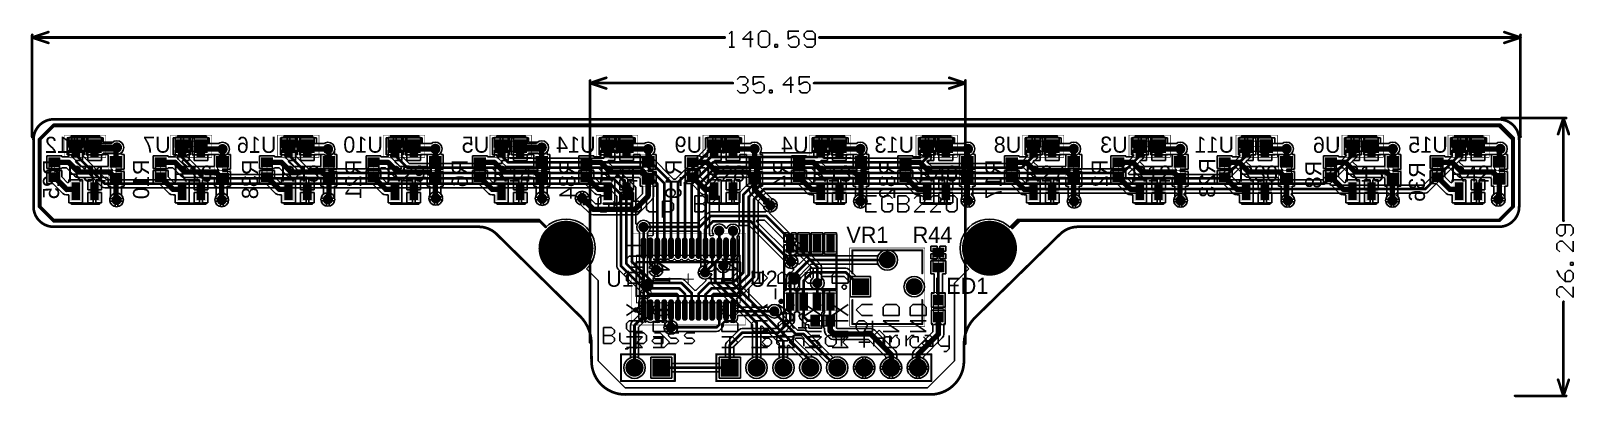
# Model space of a CAD drawing. Header units: millimetres. Extents: x 0 to 146, y 0 to 35.
import ezdxf

# ---------------------------------------------------------------- set-up
doc = ezdxf.new("R2010")
doc.units = ezdxf.units.MM
for name, color, linetype in [('BottomLayer', 5, 'Continuous'), ('BottomOverlay', 54, 'Continuous'), ('BottomPaste', 16, 'Continuous'), ('BottomSolder', 6, 'Continuous'), ('Mechanical1', 6, 'Continuous'), ('Mechanical13', 56, 'Continuous'), ('Mechanical15', 56, 'Continuous'), ('MultiLayer', 9, 'Continuous'), ('PadHoleLayer', 156, 'Continuous'), ('TopLayer', 1, 'Continuous'), ('TopOverlay', 2, 'Continuous'), ('TopPaste', 8, 'Continuous'), ('TopSolder', 216, 'Continuous'), ('ViaHoleLayer', 16, 'Continuous')]:
    doc.layers.add(name, color=color, linetype=linetype)

msp = doc.modelspace()

# ---------------------------------------------------------------- texts
at = {"layer": 'BottomOverlay', "text_generation_flag": 2}
for s, p in [('U12', (4.95, 22.99)), ('U7', (13.08, 23.01)), ('U16', (23.08, 22.99)), ('U10', (33.13, 23.01)), ('U5', (43.18, 23.01)), ('U14', (53.23, 23.01)), ('U9', (63.29, 23.01)), ('U4', (73.34, 22.99)), ('U13', (83.31, 23.01)), ('U8', (93.44, 23.01)), ('U3', (103.49, 23.01)), ('U11', (113.54, 23.01)), ('U6', (123.59, 22.99)), ('U15', (133.73, 23.01))]:
    msp.add_text(s, height=1.524, dxfattribs=at).set_placement(p)
for s, p in [('R25', (2.54, 22.35)), ('R10', (11.05, 22.35)), ('R38', (21.34, 22.35)), ('R21', (31.11, 22.35)), ('R6', (41.15, 22.35)), ('R34', (51.31, 22.35)), ('R19', (61.34, 22.35)), ('R4', (71.5, 22.35)), ('R32', (81.53, 22.35)), ('R17', (91.57, 22.35)), ('R2', (101.6, 22.35)), ('R23', (111.76, 22.48)), ('R8', (121.79, 22.23)), ('R36', (131.57, 22.1))]:
    msp.add_text(s, height=1.524, rotation=90, dxfattribs=at).set_placement(p)
at = {"layer": 'TopOverlay'}
for s, p in [('R31', (3.3, 20.27)), ('R16', (13.28, 20.27)), ('R43', (23.42, 20.27)), ('R29', (33.43, 20.27)), ('R14', (43.48, 20.27)), ('R41', (53.54, 20.27)), ('R28', (63.6, 20.27)), ('R13', (73.66, 20.27)), ('R40', (83.72, 20.27)), ('R27', (93.78, 20.27)), ('R12', (103.84, 20.27)), ('R30', (113.94, 20.27)), ('R15', (123.95, 20.27)), ('R42', (133.96, 20.27)), ('VR1', (76.92, 14.48)), ('R44', (83.18, 14.48)), ('U1', (54.23, 10.32)), ('U2', (67.82, 10.32)), ('LED1', (85.22, 9.65)), ('R1', (70.71, 6.35))]:
    msp.add_text(s, height=1.524, dxfattribs=at).set_placement(p)

# ---------------------------------------------------------------- blocks, each defined once
blk = doc.blocks.new('HDR1X2_1')
at = {"layer": 'BottomLayer', "const_width": 0.75}
blk.add_lwpolyline([(2.16, 0, 1), (2.92, 0, 1)], format="xyb", close=True, dxfattribs=at)
at = {"layer": 'BottomLayer'}
blk.add_solid([(-0.75, -0.75), (0.75, -0.75), (-0.75, 0.75), (0.75, 0.75)], dxfattribs=at)
at = {"layer": 'BottomSolder', "const_width": 0.852}
blk.add_lwpolyline([(2.11, 0, 1), (2.97, 0, 1)], format="xyb", close=True, dxfattribs=at)
at = {"layer": 'BottomSolder'}
blk.add_solid([(-0.85, -0.85), (0.85, -0.85), (-0.85, 0.85), (0.85, 0.85)], dxfattribs=at)
at = {"layer": 'MultiLayer', "const_width": 0.75}
blk.add_lwpolyline([(2.16, 0, 1), (2.92, 0, 1)], format="xyb", close=True, dxfattribs=at)
at = {"layer": 'MultiLayer'}
blk.add_solid([(-0.75, -0.75), (0.75, -0.75), (-0.75, 0.75), (0.75, 0.75)], dxfattribs=at)
at = {"layer": 'PadHoleLayer', "const_width": 0.45}
for points in [[(-0.23, 0, 1), (0.23, 0, 1)], [(2.31, 0, 1), (2.77, 0, 1)]]:
    blk.add_lwpolyline(points, format="xyb", close=True, dxfattribs=at)
at = {"layer": 'TopLayer', "const_width": 0.75}
blk.add_lwpolyline([(2.16, 0, 1), (2.92, 0, 1)], format="xyb", close=True, dxfattribs=at)
at = {"layer": 'TopLayer'}
blk.add_solid([(-0.75, -0.75), (0.75, -0.75), (-0.75, 0.75), (0.75, 0.75)], dxfattribs=at)
at = {"layer": 'TopOverlay', "const_width": 0.2}
for points in [[(3.81, 1.27), (-1.27, 1.27)], [(-1.27, 1.27), (-1.27, -1.27)], [(3.81, 1.27), (3.81, -1.27)], [(3.81, -1.27), (-1.27, -1.27)]]:
    blk.add_lwpolyline(points, dxfattribs=at)
at = {"layer": 'TopOverlay', "const_width": 0.1}
for points in [[(-1.32, 1.27, 1), (-1.22, 1.27, 1)], [(-1.32, 1.27, 1), (-1.22, 1.27, 1)], [(3.76, 1.27, 1), (3.86, 1.27, 1)], [(3.76, 1.27, 1), (3.86, 1.27, 1)], [(-1.32, -1.27, 1), (-1.22, -1.27, 1)], [(-1.32, -1.27, 1), (-1.22, -1.27, 1)], [(3.76, -1.27, 1), (3.86, -1.27, 1)], [(3.76, -1.27, 1), (3.86, -1.27, 1)]]:
    blk.add_lwpolyline(points, format="xyb", close=True, dxfattribs=at)
at = {"layer": 'TopSolder', "const_width": 0.852}
blk.add_lwpolyline([(2.11, 0, 1), (2.97, 0, 1)], format="xyb", close=True, dxfattribs=at)
at = {"layer": 'TopSolder'}
blk.add_solid([(-0.85, -0.85), (0.85, -0.85), (-0.85, 0.85), (0.85, 0.85)], dxfattribs=at)
blk = doc.blocks.new('_TRIM_3362P_1_205LF_2')
at = {"layer": 'BottomLayer', "const_width": 0.7}
for points in [[(-0.35, 2.58, 1), (0.35, 2.58, 1)], [(2.19, 0.04, 1), (2.89, 0.04, 1)]]:
    blk.add_lwpolyline(points, format="xyb", close=True, dxfattribs=at)
at = {"layer": 'BottomLayer'}
blk.add_solid([(-1.84, 0.73), (-3.24, 0.73), (-1.84, -0.66), (-3.24, -0.66)], dxfattribs=at)
at = {"layer": 'BottomSolder', "const_width": 0.802}
for points in [[(-0.4, 2.58, 1), (0.4, 2.58, 1)], [(2.14, 0.04, 1), (2.94, 0.04, 1)]]:
    blk.add_lwpolyline(points, format="xyb", close=True, dxfattribs=at)
at = {"layer": 'BottomSolder'}
blk.add_solid([(-1.74, 0.84), (-3.34, 0.84), (-1.74, -0.77), (-3.34, -0.77)], dxfattribs=at)
at = {"layer": 'Mechanical15', "const_width": 0.05}
for points in [[(-3.55, 3.71), (3.55, 3.71)], [(-3.55, -3.71), (-3.55, 3.71)], [(3.55, -3.71), (3.55, 3.71)], [(-3.55, -3.71), (3.55, -3.71)]]:
    blk.add_lwpolyline(points, dxfattribs=at)
at = {"layer": 'Mechanical15', "const_width": 0.025}
for points in [[(-3.56, 3.71, 1), (-3.54, 3.71, 1)], [(-3.56, 3.71, 1), (-3.54, 3.71, 1)], [(3.54, 3.71, 1), (3.56, 3.71, 1)], [(3.54, 3.71, 1), (3.56, 3.71, 1)], [(-3.56, -3.71, 1), (-3.54, -3.71, 1)], [(-3.56, -3.71, 1), (-3.54, -3.71, 1)], [(3.54, -3.71, 1), (3.56, -3.71, 1)], [(3.54, -3.71, 1), (3.56, -3.71, 1)]]:
    blk.add_lwpolyline(points, format="xyb", close=True, dxfattribs=at)
at = {"layer": 'MultiLayer', "const_width": 0.7}
for points in [[(-0.35, 2.58, 1), (0.35, 2.58, 1)], [(2.19, 0.04, 1), (2.89, 0.04, 1)]]:
    blk.add_lwpolyline(points, format="xyb", close=True, dxfattribs=at)
at = {"layer": 'MultiLayer'}
blk.add_solid([(-1.84, 0.73), (-3.24, 0.73), (-1.84, -0.66), (-3.24, -0.66)], dxfattribs=at)
at = {"layer": 'PadHoleLayer', "const_width": 0.4}
for points in [[(-0.2, 2.58, 1), (0.2, 2.58, 1)], [(-2.74, 0.04, 1), (-2.34, 0.04, 1)], [(2.34, 0.04, 1), (2.74, 0.04, 1)]]:
    blk.add_lwpolyline(points, format="xyb", close=True, dxfattribs=at)
at = {"layer": 'TopLayer', "const_width": 0.7}
for points in [[(-0.35, 2.58, 1), (0.35, 2.58, 1)], [(2.19, 0.04, 1), (2.89, 0.04, 1)]]:
    blk.add_lwpolyline(points, format="xyb", close=True, dxfattribs=at)
at = {"layer": 'TopLayer'}
blk.add_solid([(-1.84, 0.73), (-3.24, 0.73), (-1.84, -0.66), (-3.24, -0.66)], dxfattribs=at)
at = {"layer": 'TopOverlay', "const_width": 0.2}
for points in [[(-3.3, 3.49), (3.3, 3.49)], [(-3.3, 1.31), (-3.3, 3.49)], [(3.3, 1.31), (3.3, 3.49)], [(-3.3, -3.49), (-3.3, -1.23)], [(3.3, -3.49), (3.3, -1.23)], [(-3.3, -3.49), (3.3, -3.49)]]:
    blk.add_lwpolyline(points, dxfattribs=at)
at = {"layer": 'TopOverlay', "const_width": 0.1}
for points in [[(-3.35, 3.49, 1), (-3.25, 3.49, 1)], [(-3.35, 3.49, 1), (-3.25, 3.49, 1)], [(3.25, 3.49, 1), (3.35, 3.49, 1)], [(3.25, 3.49, 1), (3.35, 3.49, 1)], [(-3.35, 1.31, 1), (-3.25, 1.31, 1)], [(3.25, 1.31, 1), (3.35, 1.31, 1)], [(-3.35, -1.23, 1), (-3.25, -1.23, 1)], [(3.25, -1.23, 1), (3.35, -1.23, 1)], [(-3.35, -3.49, 1), (-3.25, -3.49, 1)], [(-3.35, -3.49, 1), (-3.25, -3.49, 1)], [(3.25, -3.49, 1), (3.35, -3.49, 1)], [(3.25, -3.49, 1), (3.35, -3.49, 1)]]:
    blk.add_lwpolyline(points, format="xyb", close=True, dxfattribs=at)
at = {"layer": 'TopOverlay'}
for points in [[(-3.86, 0, 1), (-4.27, 0, 1)], [(-4.27, 0, 1), (-4.27, 0, 1)], [(-3.86, 0, 1), (-3.86, 0, 1)]]:
    blk.add_lwpolyline(points, format="xyb", close=True, dxfattribs=at)
at = {"layer": 'TopSolder', "const_width": 0.802}
for points in [[(-0.4, 2.58, 1), (0.4, 2.58, 1)], [(2.14, 0.04, 1), (2.94, 0.04, 1)]]:
    blk.add_lwpolyline(points, format="xyb", close=True, dxfattribs=at)
at = {"layer": 'TopSolder'}
blk.add_solid([(-1.74, 0.84), (-3.34, 0.84), (-1.74, -0.77), (-3.34, -0.77)], dxfattribs=at)
blk = doc.blocks.new('QRE1113GR_B_3')
at = {"layer": 'BottomLayer'}
for points in [[(-2.83, 0.49), (-1.17, 0.49), (-2.83, 1.28), (-1.17, 1.28)], [(1.17, 0.49), (2.83, 0.49), (1.17, 1.28), (2.83, 1.28)], [(-2.83, -1.28), (-1.17, -1.28), (-2.83, -0.49), (-1.17, -0.49)], [(1.17, -1.28), (2.83, -1.28), (1.17, -0.49), (2.83, -0.49)]]:
    blk.add_solid(points, dxfattribs=at)
at = {"layer": 'BottomOverlay', "const_width": 0.254}
for points in [[(-3.17, -1.27), (-3.17, 1.32)], [(3.17, -1.27), (3.17, 1.32)], [(1.65, -2.03), (1.52, -2.03)]]:
    blk.add_lwpolyline(points, dxfattribs=at)
at = {"layer": 'BottomOverlay', "const_width": 0.127}
for points in [[(-3.24, 1.32, 1), (-3.11, 1.32, 1)], [(3.11, 1.32, 1), (3.24, 1.32, 1)], [(-3.24, -1.27, 1), (-3.11, -1.27, 1)], [(3.11, -1.27, 1), (3.24, -1.27, 1)], [(1.46, -2.03, 1), (1.59, -2.03, 1)], [(1.59, -2.03, 1), (1.71, -2.03, 1)]]:
    blk.add_lwpolyline(points, format="xyb", close=True, dxfattribs=at)
at = {"layer": 'BottomPaste'}
for points in [[(-2.83, 0.49), (-1.17, 0.49), (-2.83, 1.28), (-1.17, 1.28)], [(1.17, 0.49), (2.83, 0.49), (1.17, 1.28), (2.83, 1.28)], [(-2.83, -1.28), (-1.17, -1.28), (-2.83, -0.49), (-1.17, -0.49)], [(1.17, -1.28), (2.83, -1.28), (1.17, -0.49), (2.83, -0.49)]]:
    blk.add_solid(points, dxfattribs=at)
at = {"layer": 'BottomSolder'}
for points in [[(-2.93, 0.39), (-1.07, 0.39), (-2.93, 1.39), (-1.07, 1.39)], [(1.07, 0.39), (2.93, 0.39), (1.07, 1.39), (2.93, 1.39)], [(-2.93, -1.39), (-1.07, -1.39), (-2.93, -0.39), (-1.07, -0.39)], [(1.07, -1.39), (2.93, -1.39), (1.07, -0.39), (2.93, -0.39)]]:
    blk.add_solid(points, dxfattribs=at)
blk = doc.blocks.new('QRE1113GR_B_4')
at = {"layer": 'BottomLayer'}
for points in [[(-2.83, 0.49), (-1.17, 0.49), (-2.83, 1.28), (-1.17, 1.28)], [(1.17, 0.49), (2.83, 0.49), (1.17, 1.28), (2.83, 1.28)], [(-2.83, -1.28), (-1.17, -1.28), (-2.83, -0.49), (-1.17, -0.49)], [(1.17, -1.28), (2.83, -1.28), (1.17, -0.49), (2.83, -0.49)]]:
    blk.add_solid(points, dxfattribs=at)
at = {"layer": 'BottomOverlay', "const_width": 0.254}
for points in [[(-3.17, -1.27), (-3.17, 1.32)], [(3.17, -1.27), (3.17, 1.32)], [(1.65, -2.03), (1.52, -2.03)]]:
    blk.add_lwpolyline(points, dxfattribs=at)
at = {"layer": 'BottomOverlay', "const_width": 0.127}
for points in [[(-3.24, 1.32, 1), (-3.11, 1.32, 1)], [(3.11, 1.32, 1), (3.24, 1.32, 1)], [(-3.24, -1.27, 1), (-3.11, -1.27, 1)], [(3.11, -1.27, 1), (3.24, -1.27, 1)], [(1.46, -2.03, 1), (1.59, -2.03, 1)], [(1.59, -2.03, 1), (1.71, -2.03, 1)]]:
    blk.add_lwpolyline(points, format="xyb", close=True, dxfattribs=at)
at = {"layer": 'BottomPaste'}
for points in [[(-2.83, 0.49), (-1.17, 0.49), (-2.83, 1.28), (-1.17, 1.28)], [(1.17, 0.49), (2.83, 0.49), (1.17, 1.28), (2.83, 1.28)], [(-2.83, -1.28), (-1.17, -1.28), (-2.83, -0.49), (-1.17, -0.49)], [(1.17, -1.28), (2.83, -1.28), (1.17, -0.49), (2.83, -0.49)]]:
    blk.add_solid(points, dxfattribs=at)
at = {"layer": 'BottomSolder'}
for points in [[(-2.93, 0.39), (-1.07, 0.39), (-2.93, 1.39), (-1.07, 1.39)], [(1.07, 0.39), (2.93, 0.39), (1.07, 1.39), (2.93, 1.39)], [(-2.93, -1.39), (-1.07, -1.39), (-2.93, -0.39), (-1.07, -0.39)], [(1.07, -1.39), (2.93, -1.39), (1.07, -0.39), (2.93, -0.39)]]:
    blk.add_solid(points, dxfattribs=at)
blk = doc.blocks.new('QRE1113GR_B_5')
at = {"layer": 'BottomLayer'}
for points in [[(-2.83, 0.49), (-1.17, 0.49), (-2.83, 1.28), (-1.17, 1.28)], [(1.17, 0.49), (2.83, 0.49), (1.17, 1.28), (2.83, 1.28)], [(-2.83, -1.28), (-1.17, -1.28), (-2.83, -0.49), (-1.17, -0.49)], [(1.17, -1.28), (2.83, -1.28), (1.17, -0.49), (2.83, -0.49)]]:
    blk.add_solid(points, dxfattribs=at)
at = {"layer": 'BottomOverlay', "const_width": 0.254}
for points in [[(-3.17, -1.27), (-3.17, 1.32)], [(3.17, -1.27), (3.17, 1.32)], [(1.65, -2.03), (1.52, -2.03)]]:
    blk.add_lwpolyline(points, dxfattribs=at)
at = {"layer": 'BottomOverlay', "const_width": 0.127}
for points in [[(-3.24, 1.32, 1), (-3.11, 1.32, 1)], [(3.11, 1.32, 1), (3.24, 1.32, 1)], [(-3.24, -1.27, 1), (-3.11, -1.27, 1)], [(3.11, -1.27, 1), (3.24, -1.27, 1)], [(1.46, -2.03, 1), (1.59, -2.03, 1)], [(1.59, -2.03, 1), (1.71, -2.03, 1)]]:
    blk.add_lwpolyline(points, format="xyb", close=True, dxfattribs=at)
at = {"layer": 'BottomPaste'}
for points in [[(-2.83, 0.49), (-1.17, 0.49), (-2.83, 1.28), (-1.17, 1.28)], [(1.17, 0.49), (2.83, 0.49), (1.17, 1.28), (2.83, 1.28)], [(-2.83, -1.28), (-1.17, -1.28), (-2.83, -0.49), (-1.17, -0.49)], [(1.17, -1.28), (2.83, -1.28), (1.17, -0.49), (2.83, -0.49)]]:
    blk.add_solid(points, dxfattribs=at)
at = {"layer": 'BottomSolder'}
for points in [[(-2.93, 0.39), (-1.07, 0.39), (-2.93, 1.39), (-1.07, 1.39)], [(1.07, 0.39), (2.93, 0.39), (1.07, 1.39), (2.93, 1.39)], [(-2.93, -1.39), (-1.07, -1.39), (-2.93, -0.39), (-1.07, -0.39)], [(1.07, -1.39), (2.93, -1.39), (1.07, -0.39), (2.93, -0.39)]]:
    blk.add_solid(points, dxfattribs=at)
blk = doc.blocks.new('QRE1113GR_B_6')
at = {"layer": 'BottomLayer'}
for points in [[(-2.83, 0.49), (-1.17, 0.49), (-2.83, 1.28), (-1.17, 1.28)], [(1.17, 0.49), (2.83, 0.49), (1.17, 1.28), (2.83, 1.28)], [(-2.83, -1.28), (-1.17, -1.28), (-2.83, -0.49), (-1.17, -0.49)], [(1.17, -1.28), (2.83, -1.28), (1.17, -0.49), (2.83, -0.49)]]:
    blk.add_solid(points, dxfattribs=at)
at = {"layer": 'BottomOverlay', "const_width": 0.254}
for points in [[(-3.17, -1.27), (-3.17, 1.32)], [(3.17, -1.27), (3.17, 1.32)], [(1.65, -2.03), (1.52, -2.03)]]:
    blk.add_lwpolyline(points, dxfattribs=at)
at = {"layer": 'BottomOverlay', "const_width": 0.127}
for points in [[(-3.24, 1.32, 1), (-3.11, 1.32, 1)], [(3.11, 1.32, 1), (3.24, 1.32, 1)], [(-3.24, -1.27, 1), (-3.11, -1.27, 1)], [(3.11, -1.27, 1), (3.24, -1.27, 1)], [(1.46, -2.03, 1), (1.59, -2.03, 1)], [(1.59, -2.03, 1), (1.71, -2.03, 1)]]:
    blk.add_lwpolyline(points, format="xyb", close=True, dxfattribs=at)
at = {"layer": 'BottomPaste'}
for points in [[(-2.83, 0.49), (-1.17, 0.49), (-2.83, 1.28), (-1.17, 1.28)], [(1.17, 0.49), (2.83, 0.49), (1.17, 1.28), (2.83, 1.28)], [(-2.83, -1.28), (-1.17, -1.28), (-2.83, -0.49), (-1.17, -0.49)], [(1.17, -1.28), (2.83, -1.28), (1.17, -0.49), (2.83, -0.49)]]:
    blk.add_solid(points, dxfattribs=at)
at = {"layer": 'BottomSolder'}
for points in [[(-2.93, 0.39), (-1.07, 0.39), (-2.93, 1.39), (-1.07, 1.39)], [(1.07, 0.39), (2.93, 0.39), (1.07, 1.39), (2.93, 1.39)], [(-2.93, -1.39), (-1.07, -1.39), (-2.93, -0.39), (-1.07, -0.39)], [(1.07, -1.39), (2.93, -1.39), (1.07, -0.39), (2.93, -0.39)]]:
    blk.add_solid(points, dxfattribs=at)
blk = doc.blocks.new('QRE1113GR_B_7')
at = {"layer": 'BottomLayer'}
for points in [[(-2.83, 0.49), (-1.17, 0.49), (-2.83, 1.28), (-1.17, 1.28)], [(1.17, 0.49), (2.83, 0.49), (1.17, 1.28), (2.83, 1.28)], [(-2.83, -1.28), (-1.17, -1.28), (-2.83, -0.49), (-1.17, -0.49)], [(1.17, -1.28), (2.83, -1.28), (1.17, -0.49), (2.83, -0.49)]]:
    blk.add_solid(points, dxfattribs=at)
at = {"layer": 'BottomOverlay', "const_width": 0.254}
for points in [[(-3.17, -1.27), (-3.17, 1.32)], [(3.17, -1.27), (3.17, 1.32)], [(1.65, -2.03), (1.52, -2.03)]]:
    blk.add_lwpolyline(points, dxfattribs=at)
at = {"layer": 'BottomOverlay', "const_width": 0.127}
for points in [[(-3.24, 1.32, 1), (-3.11, 1.32, 1)], [(3.11, 1.32, 1), (3.24, 1.32, 1)], [(-3.24, -1.27, 1), (-3.11, -1.27, 1)], [(3.11, -1.27, 1), (3.24, -1.27, 1)], [(1.46, -2.03, 1), (1.59, -2.03, 1)], [(1.59, -2.03, 1), (1.71, -2.03, 1)]]:
    blk.add_lwpolyline(points, format="xyb", close=True, dxfattribs=at)
at = {"layer": 'BottomPaste'}
for points in [[(-2.83, 0.49), (-1.17, 0.49), (-2.83, 1.28), (-1.17, 1.28)], [(1.17, 0.49), (2.83, 0.49), (1.17, 1.28), (2.83, 1.28)], [(-2.83, -1.28), (-1.17, -1.28), (-2.83, -0.49), (-1.17, -0.49)], [(1.17, -1.28), (2.83, -1.28), (1.17, -0.49), (2.83, -0.49)]]:
    blk.add_solid(points, dxfattribs=at)
at = {"layer": 'BottomSolder'}
for points in [[(-2.93, 0.39), (-1.07, 0.39), (-2.93, 1.39), (-1.07, 1.39)], [(1.07, 0.39), (2.93, 0.39), (1.07, 1.39), (2.93, 1.39)], [(-2.93, -1.39), (-1.07, -1.39), (-2.93, -0.39), (-1.07, -0.39)], [(1.07, -1.39), (2.93, -1.39), (1.07, -0.39), (2.93, -0.39)]]:
    blk.add_solid(points, dxfattribs=at)
blk = doc.blocks.new('QRE1113GR_B_8')
at = {"layer": 'BottomLayer'}
for points in [[(-2.83, 0.49), (-1.17, 0.49), (-2.83, 1.28), (-1.17, 1.28)], [(1.17, 0.49), (2.83, 0.49), (1.17, 1.28), (2.83, 1.28)], [(-2.83, -1.28), (-1.17, -1.28), (-2.83, -0.49), (-1.17, -0.49)], [(1.17, -1.28), (2.83, -1.28), (1.17, -0.49), (2.83, -0.49)]]:
    blk.add_solid(points, dxfattribs=at)
at = {"layer": 'BottomOverlay', "const_width": 0.254}
for points in [[(-3.17, -1.27), (-3.17, 1.32)], [(3.17, -1.27), (3.17, 1.32)], [(1.65, -2.03), (1.52, -2.03)]]:
    blk.add_lwpolyline(points, dxfattribs=at)
at = {"layer": 'BottomOverlay', "const_width": 0.127}
for points in [[(-3.24, 1.32, 1), (-3.11, 1.32, 1)], [(3.11, 1.32, 1), (3.24, 1.32, 1)], [(-3.24, -1.27, 1), (-3.11, -1.27, 1)], [(3.11, -1.27, 1), (3.24, -1.27, 1)], [(1.46, -2.03, 1), (1.59, -2.03, 1)], [(1.59, -2.03, 1), (1.71, -2.03, 1)]]:
    blk.add_lwpolyline(points, format="xyb", close=True, dxfattribs=at)
at = {"layer": 'BottomPaste'}
for points in [[(-2.83, 0.49), (-1.17, 0.49), (-2.83, 1.28), (-1.17, 1.28)], [(1.17, 0.49), (2.83, 0.49), (1.17, 1.28), (2.83, 1.28)], [(-2.83, -1.28), (-1.17, -1.28), (-2.83, -0.49), (-1.17, -0.49)], [(1.17, -1.28), (2.83, -1.28), (1.17, -0.49), (2.83, -0.49)]]:
    blk.add_solid(points, dxfattribs=at)
at = {"layer": 'BottomSolder'}
for points in [[(-2.93, 0.39), (-1.07, 0.39), (-2.93, 1.39), (-1.07, 1.39)], [(1.07, 0.39), (2.93, 0.39), (1.07, 1.39), (2.93, 1.39)], [(-2.93, -1.39), (-1.07, -1.39), (-2.93, -0.39), (-1.07, -0.39)], [(1.07, -1.39), (2.93, -1.39), (1.07, -0.39), (2.93, -0.39)]]:
    blk.add_solid(points, dxfattribs=at)
blk = doc.blocks.new('QRE1113GR_B_9')
at = {"layer": 'BottomLayer'}
for points in [[(-2.83, 0.49), (-1.17, 0.49), (-2.83, 1.28), (-1.17, 1.28)], [(1.17, 0.49), (2.83, 0.49), (1.17, 1.28), (2.83, 1.28)], [(-2.83, -1.28), (-1.17, -1.28), (-2.83, -0.49), (-1.17, -0.49)], [(1.17, -1.28), (2.83, -1.28), (1.17, -0.49), (2.83, -0.49)]]:
    blk.add_solid(points, dxfattribs=at)
at = {"layer": 'BottomOverlay', "const_width": 0.254}
for points in [[(-3.17, -1.27), (-3.17, 1.32)], [(3.17, -1.27), (3.17, 1.32)], [(1.65, -2.03), (1.52, -2.03)]]:
    blk.add_lwpolyline(points, dxfattribs=at)
at = {"layer": 'BottomOverlay', "const_width": 0.127}
for points in [[(-3.24, 1.32, 1), (-3.11, 1.32, 1)], [(3.11, 1.32, 1), (3.24, 1.32, 1)], [(-3.24, -1.27, 1), (-3.11, -1.27, 1)], [(3.11, -1.27, 1), (3.24, -1.27, 1)], [(1.46, -2.03, 1), (1.59, -2.03, 1)], [(1.59, -2.03, 1), (1.71, -2.03, 1)]]:
    blk.add_lwpolyline(points, format="xyb", close=True, dxfattribs=at)
at = {"layer": 'BottomPaste'}
for points in [[(-2.83, 0.49), (-1.17, 0.49), (-2.83, 1.28), (-1.17, 1.28)], [(1.17, 0.49), (2.83, 0.49), (1.17, 1.28), (2.83, 1.28)], [(-2.83, -1.28), (-1.17, -1.28), (-2.83, -0.49), (-1.17, -0.49)], [(1.17, -1.28), (2.83, -1.28), (1.17, -0.49), (2.83, -0.49)]]:
    blk.add_solid(points, dxfattribs=at)
at = {"layer": 'BottomSolder'}
for points in [[(-2.93, 0.39), (-1.07, 0.39), (-2.93, 1.39), (-1.07, 1.39)], [(1.07, 0.39), (2.93, 0.39), (1.07, 1.39), (2.93, 1.39)], [(-2.93, -1.39), (-1.07, -1.39), (-2.93, -0.39), (-1.07, -0.39)], [(1.07, -1.39), (2.93, -1.39), (1.07, -0.39), (2.93, -0.39)]]:
    blk.add_solid(points, dxfattribs=at)
blk = doc.blocks.new('QRE1113GR_B_10')
at = {"layer": 'BottomLayer'}
for points in [[(-2.83, 0.49), (-1.17, 0.49), (-2.83, 1.28), (-1.17, 1.28)], [(1.17, 0.49), (2.83, 0.49), (1.17, 1.28), (2.83, 1.28)], [(-2.83, -1.28), (-1.17, -1.28), (-2.83, -0.49), (-1.17, -0.49)], [(1.17, -1.28), (2.83, -1.28), (1.17, -0.49), (2.83, -0.49)]]:
    blk.add_solid(points, dxfattribs=at)
at = {"layer": 'BottomOverlay', "const_width": 0.254}
for points in [[(-3.17, -1.27), (-3.17, 1.32)], [(3.17, -1.27), (3.17, 1.32)], [(1.65, -2.03), (1.52, -2.03)]]:
    blk.add_lwpolyline(points, dxfattribs=at)
at = {"layer": 'BottomOverlay', "const_width": 0.127}
for points in [[(-3.24, 1.32, 1), (-3.11, 1.32, 1)], [(3.11, 1.32, 1), (3.24, 1.32, 1)], [(-3.24, -1.27, 1), (-3.11, -1.27, 1)], [(3.11, -1.27, 1), (3.24, -1.27, 1)], [(1.46, -2.03, 1), (1.59, -2.03, 1)], [(1.59, -2.03, 1), (1.71, -2.03, 1)]]:
    blk.add_lwpolyline(points, format="xyb", close=True, dxfattribs=at)
at = {"layer": 'BottomPaste'}
for points in [[(-2.83, 0.49), (-1.17, 0.49), (-2.83, 1.28), (-1.17, 1.28)], [(1.17, 0.49), (2.83, 0.49), (1.17, 1.28), (2.83, 1.28)], [(-2.83, -1.28), (-1.17, -1.28), (-2.83, -0.49), (-1.17, -0.49)], [(1.17, -1.28), (2.83, -1.28), (1.17, -0.49), (2.83, -0.49)]]:
    blk.add_solid(points, dxfattribs=at)
at = {"layer": 'BottomSolder'}
for points in [[(-2.93, 0.39), (-1.07, 0.39), (-2.93, 1.39), (-1.07, 1.39)], [(1.07, 0.39), (2.93, 0.39), (1.07, 1.39), (2.93, 1.39)], [(-2.93, -1.39), (-1.07, -1.39), (-2.93, -0.39), (-1.07, -0.39)], [(1.07, -1.39), (2.93, -1.39), (1.07, -0.39), (2.93, -0.39)]]:
    blk.add_solid(points, dxfattribs=at)
blk = doc.blocks.new('QRE1113GR_B_11')
at = {"layer": 'BottomLayer'}
for points in [[(-2.83, 0.49), (-1.17, 0.49), (-2.83, 1.28), (-1.17, 1.28)], [(1.17, 0.49), (2.83, 0.49), (1.17, 1.28), (2.83, 1.28)], [(-2.83, -1.28), (-1.17, -1.28), (-2.83, -0.49), (-1.17, -0.49)], [(1.17, -1.28), (2.83, -1.28), (1.17, -0.49), (2.83, -0.49)]]:
    blk.add_solid(points, dxfattribs=at)
at = {"layer": 'BottomOverlay', "const_width": 0.254}
for points in [[(-3.17, -1.27), (-3.17, 1.32)], [(3.17, -1.27), (3.17, 1.32)], [(1.65, -2.03), (1.52, -2.03)]]:
    blk.add_lwpolyline(points, dxfattribs=at)
at = {"layer": 'BottomOverlay', "const_width": 0.127}
for points in [[(-3.24, 1.32, 1), (-3.11, 1.32, 1)], [(3.11, 1.32, 1), (3.24, 1.32, 1)], [(-3.24, -1.27, 1), (-3.11, -1.27, 1)], [(3.11, -1.27, 1), (3.24, -1.27, 1)], [(1.46, -2.03, 1), (1.59, -2.03, 1)], [(1.59, -2.03, 1), (1.71, -2.03, 1)]]:
    blk.add_lwpolyline(points, format="xyb", close=True, dxfattribs=at)
at = {"layer": 'BottomPaste'}
for points in [[(-2.83, 0.49), (-1.17, 0.49), (-2.83, 1.28), (-1.17, 1.28)], [(1.17, 0.49), (2.83, 0.49), (1.17, 1.28), (2.83, 1.28)], [(-2.83, -1.28), (-1.17, -1.28), (-2.83, -0.49), (-1.17, -0.49)], [(1.17, -1.28), (2.83, -1.28), (1.17, -0.49), (2.83, -0.49)]]:
    blk.add_solid(points, dxfattribs=at)
at = {"layer": 'BottomSolder'}
for points in [[(-2.93, 0.39), (-1.07, 0.39), (-2.93, 1.39), (-1.07, 1.39)], [(1.07, 0.39), (2.93, 0.39), (1.07, 1.39), (2.93, 1.39)], [(-2.93, -1.39), (-1.07, -1.39), (-2.93, -0.39), (-1.07, -0.39)], [(1.07, -1.39), (2.93, -1.39), (1.07, -0.39), (2.93, -0.39)]]:
    blk.add_solid(points, dxfattribs=at)
blk = doc.blocks.new('QRE1113GR_B_12')
at = {"layer": 'BottomLayer'}
for points in [[(-2.83, 0.49), (-1.17, 0.49), (-2.83, 1.28), (-1.17, 1.28)], [(1.17, 0.49), (2.83, 0.49), (1.17, 1.28), (2.83, 1.28)], [(-2.83, -1.28), (-1.17, -1.28), (-2.83, -0.49), (-1.17, -0.49)], [(1.17, -1.28), (2.83, -1.28), (1.17, -0.49), (2.83, -0.49)]]:
    blk.add_solid(points, dxfattribs=at)
at = {"layer": 'BottomOverlay', "const_width": 0.254}
for points in [[(-3.17, -1.27), (-3.17, 1.32)], [(3.17, -1.27), (3.17, 1.32)], [(1.65, -2.03), (1.52, -2.03)]]:
    blk.add_lwpolyline(points, dxfattribs=at)
at = {"layer": 'BottomOverlay', "const_width": 0.127}
for points in [[(-3.24, 1.32, 1), (-3.11, 1.32, 1)], [(3.11, 1.32, 1), (3.24, 1.32, 1)], [(-3.24, -1.27, 1), (-3.11, -1.27, 1)], [(3.11, -1.27, 1), (3.24, -1.27, 1)], [(1.46, -2.03, 1), (1.59, -2.03, 1)], [(1.59, -2.03, 1), (1.71, -2.03, 1)]]:
    blk.add_lwpolyline(points, format="xyb", close=True, dxfattribs=at)
at = {"layer": 'BottomPaste'}
for points in [[(-2.83, 0.49), (-1.17, 0.49), (-2.83, 1.28), (-1.17, 1.28)], [(1.17, 0.49), (2.83, 0.49), (1.17, 1.28), (2.83, 1.28)], [(-2.83, -1.28), (-1.17, -1.28), (-2.83, -0.49), (-1.17, -0.49)], [(1.17, -1.28), (2.83, -1.28), (1.17, -0.49), (2.83, -0.49)]]:
    blk.add_solid(points, dxfattribs=at)
at = {"layer": 'BottomSolder'}
for points in [[(-2.93, 0.39), (-1.07, 0.39), (-2.93, 1.39), (-1.07, 1.39)], [(1.07, 0.39), (2.93, 0.39), (1.07, 1.39), (2.93, 1.39)], [(-2.93, -1.39), (-1.07, -1.39), (-2.93, -0.39), (-1.07, -0.39)], [(1.07, -1.39), (2.93, -1.39), (1.07, -0.39), (2.93, -0.39)]]:
    blk.add_solid(points, dxfattribs=at)
blk = doc.blocks.new('QRE1113GR_B_13')
at = {"layer": 'BottomLayer'}
for points in [[(-2.83, 0.49), (-1.17, 0.49), (-2.83, 1.28), (-1.17, 1.28)], [(1.17, 0.49), (2.83, 0.49), (1.17, 1.28), (2.83, 1.28)], [(-2.83, -1.28), (-1.17, -1.28), (-2.83, -0.49), (-1.17, -0.49)], [(1.17, -1.28), (2.83, -1.28), (1.17, -0.49), (2.83, -0.49)]]:
    blk.add_solid(points, dxfattribs=at)
at = {"layer": 'BottomOverlay', "const_width": 0.254}
for points in [[(-3.17, -1.27), (-3.17, 1.32)], [(3.17, -1.27), (3.17, 1.32)], [(1.65, -2.03), (1.52, -2.03)]]:
    blk.add_lwpolyline(points, dxfattribs=at)
at = {"layer": 'BottomOverlay', "const_width": 0.127}
for points in [[(-3.24, 1.32, 1), (-3.11, 1.32, 1)], [(3.11, 1.32, 1), (3.24, 1.32, 1)], [(-3.24, -1.27, 1), (-3.11, -1.27, 1)], [(3.11, -1.27, 1), (3.24, -1.27, 1)], [(1.46, -2.03, 1), (1.59, -2.03, 1)], [(1.59, -2.03, 1), (1.71, -2.03, 1)]]:
    blk.add_lwpolyline(points, format="xyb", close=True, dxfattribs=at)
at = {"layer": 'BottomPaste'}
for points in [[(-2.83, 0.49), (-1.17, 0.49), (-2.83, 1.28), (-1.17, 1.28)], [(1.17, 0.49), (2.83, 0.49), (1.17, 1.28), (2.83, 1.28)], [(-2.83, -1.28), (-1.17, -1.28), (-2.83, -0.49), (-1.17, -0.49)], [(1.17, -1.28), (2.83, -1.28), (1.17, -0.49), (2.83, -0.49)]]:
    blk.add_solid(points, dxfattribs=at)
at = {"layer": 'BottomSolder'}
for points in [[(-2.93, 0.39), (-1.07, 0.39), (-2.93, 1.39), (-1.07, 1.39)], [(1.07, 0.39), (2.93, 0.39), (1.07, 1.39), (2.93, 1.39)], [(-2.93, -1.39), (-1.07, -1.39), (-2.93, -0.39), (-1.07, -0.39)], [(1.07, -1.39), (2.93, -1.39), (1.07, -0.39), (2.93, -0.39)]]:
    blk.add_solid(points, dxfattribs=at)
blk = doc.blocks.new('QRE1113GR_B_14')
at = {"layer": 'BottomLayer'}
for points in [[(-2.83, 0.49), (-1.17, 0.49), (-2.83, 1.28), (-1.17, 1.28)], [(1.17, 0.49), (2.83, 0.49), (1.17, 1.28), (2.83, 1.28)], [(-2.83, -1.28), (-1.17, -1.28), (-2.83, -0.49), (-1.17, -0.49)], [(1.17, -1.28), (2.83, -1.28), (1.17, -0.49), (2.83, -0.49)]]:
    blk.add_solid(points, dxfattribs=at)
at = {"layer": 'BottomOverlay', "const_width": 0.254}
for points in [[(-3.17, -1.27), (-3.17, 1.32)], [(3.17, -1.27), (3.17, 1.32)], [(1.65, -2.03), (1.52, -2.03)]]:
    blk.add_lwpolyline(points, dxfattribs=at)
at = {"layer": 'BottomOverlay', "const_width": 0.127}
for points in [[(-3.24, 1.32, 1), (-3.11, 1.32, 1)], [(3.11, 1.32, 1), (3.24, 1.32, 1)], [(-3.24, -1.27, 1), (-3.11, -1.27, 1)], [(3.11, -1.27, 1), (3.24, -1.27, 1)], [(1.46, -2.03, 1), (1.59, -2.03, 1)], [(1.59, -2.03, 1), (1.71, -2.03, 1)]]:
    blk.add_lwpolyline(points, format="xyb", close=True, dxfattribs=at)
at = {"layer": 'BottomPaste'}
for points in [[(-2.83, 0.49), (-1.17, 0.49), (-2.83, 1.28), (-1.17, 1.28)], [(1.17, 0.49), (2.83, 0.49), (1.17, 1.28), (2.83, 1.28)], [(-2.83, -1.28), (-1.17, -1.28), (-2.83, -0.49), (-1.17, -0.49)], [(1.17, -1.28), (2.83, -1.28), (1.17, -0.49), (2.83, -0.49)]]:
    blk.add_solid(points, dxfattribs=at)
at = {"layer": 'BottomSolder'}
for points in [[(-2.93, 0.39), (-1.07, 0.39), (-2.93, 1.39), (-1.07, 1.39)], [(1.07, 0.39), (2.93, 0.39), (1.07, 1.39), (2.93, 1.39)], [(-2.93, -1.39), (-1.07, -1.39), (-2.93, -0.39), (-1.07, -0.39)], [(1.07, -1.39), (2.93, -1.39), (1.07, -0.39), (2.93, -0.39)]]:
    blk.add_solid(points, dxfattribs=at)
blk = doc.blocks.new('QRE1113GR_B_15')
at = {"layer": 'BottomLayer'}
for points in [[(-2.83, 0.49), (-1.17, 0.49), (-2.83, 1.28), (-1.17, 1.28)], [(1.17, 0.49), (2.83, 0.49), (1.17, 1.28), (2.83, 1.28)], [(-2.83, -1.28), (-1.17, -1.28), (-2.83, -0.49), (-1.17, -0.49)], [(1.17, -1.28), (2.83, -1.28), (1.17, -0.49), (2.83, -0.49)]]:
    blk.add_solid(points, dxfattribs=at)
at = {"layer": 'BottomOverlay', "const_width": 0.254}
for points in [[(-3.17, -1.27), (-3.17, 1.32)], [(3.17, -1.27), (3.17, 1.32)], [(1.65, -2.03), (1.52, -2.03)]]:
    blk.add_lwpolyline(points, dxfattribs=at)
at = {"layer": 'BottomOverlay', "const_width": 0.127}
for points in [[(-3.24, 1.32, 1), (-3.11, 1.32, 1)], [(3.11, 1.32, 1), (3.24, 1.32, 1)], [(-3.24, -1.27, 1), (-3.11, -1.27, 1)], [(3.11, -1.27, 1), (3.24, -1.27, 1)], [(1.46, -2.03, 1), (1.59, -2.03, 1)], [(1.59, -2.03, 1), (1.71, -2.03, 1)]]:
    blk.add_lwpolyline(points, format="xyb", close=True, dxfattribs=at)
at = {"layer": 'BottomPaste'}
for points in [[(-2.83, 0.49), (-1.17, 0.49), (-2.83, 1.28), (-1.17, 1.28)], [(1.17, 0.49), (2.83, 0.49), (1.17, 1.28), (2.83, 1.28)], [(-2.83, -1.28), (-1.17, -1.28), (-2.83, -0.49), (-1.17, -0.49)], [(1.17, -1.28), (2.83, -1.28), (1.17, -0.49), (2.83, -0.49)]]:
    blk.add_solid(points, dxfattribs=at)
at = {"layer": 'BottomSolder'}
for points in [[(-2.93, 0.39), (-1.07, 0.39), (-2.93, 1.39), (-1.07, 1.39)], [(1.07, 0.39), (2.93, 0.39), (1.07, 1.39), (2.93, 1.39)], [(-2.93, -1.39), (-1.07, -1.39), (-2.93, -0.39), (-1.07, -0.39)], [(1.07, -1.39), (2.93, -1.39), (1.07, -0.39), (2.93, -0.39)]]:
    blk.add_solid(points, dxfattribs=at)
blk = doc.blocks.new('QRE1113GR_B_16')
at = {"layer": 'BottomLayer'}
for points in [[(-2.83, 0.49), (-1.17, 0.49), (-2.83, 1.28), (-1.17, 1.28)], [(1.17, 0.49), (2.83, 0.49), (1.17, 1.28), (2.83, 1.28)], [(-2.83, -1.28), (-1.17, -1.28), (-2.83, -0.49), (-1.17, -0.49)], [(1.17, -1.28), (2.83, -1.28), (1.17, -0.49), (2.83, -0.49)]]:
    blk.add_solid(points, dxfattribs=at)
at = {"layer": 'BottomOverlay', "const_width": 0.254}
for points in [[(-3.17, -1.27), (-3.17, 1.32)], [(3.17, -1.27), (3.17, 1.32)], [(1.65, -2.03), (1.52, -2.03)]]:
    blk.add_lwpolyline(points, dxfattribs=at)
at = {"layer": 'BottomOverlay', "const_width": 0.127}
for points in [[(-3.24, 1.32, 1), (-3.11, 1.32, 1)], [(3.11, 1.32, 1), (3.24, 1.32, 1)], [(-3.24, -1.27, 1), (-3.11, -1.27, 1)], [(3.11, -1.27, 1), (3.24, -1.27, 1)], [(1.46, -2.03, 1), (1.59, -2.03, 1)], [(1.59, -2.03, 1), (1.71, -2.03, 1)]]:
    blk.add_lwpolyline(points, format="xyb", close=True, dxfattribs=at)
at = {"layer": 'BottomPaste'}
for points in [[(-2.83, 0.49), (-1.17, 0.49), (-2.83, 1.28), (-1.17, 1.28)], [(1.17, 0.49), (2.83, 0.49), (1.17, 1.28), (2.83, 1.28)], [(-2.83, -1.28), (-1.17, -1.28), (-2.83, -0.49), (-1.17, -0.49)], [(1.17, -1.28), (2.83, -1.28), (1.17, -0.49), (2.83, -0.49)]]:
    blk.add_solid(points, dxfattribs=at)
at = {"layer": 'BottomSolder'}
for points in [[(-2.93, 0.39), (-1.07, 0.39), (-2.93, 1.39), (-1.07, 1.39)], [(1.07, 0.39), (2.93, 0.39), (1.07, 1.39), (2.93, 1.39)], [(-2.93, -1.39), (-1.07, -1.39), (-2.93, -0.39), (-1.07, -0.39)], [(1.07, -1.39), (2.93, -1.39), (1.07, -0.39), (2.93, -0.39)]]:
    blk.add_solid(points, dxfattribs=at)
blk = doc.blocks.new('ONSC_SOIC_8_751_07_V_17')
at = {"layer": 'Mechanical13', "const_width": 0.1}
for points in [[(-1.95, 2.45), (-1.95, -2.45)], [(-1.95, 2.45), (1.95, 2.45)], [(1.95, 2.45), (1.95, -2.45)], [(-1.95, -2.45), (1.95, -2.45)]]:
    blk.add_lwpolyline(points, dxfattribs=at)
at = {"layer": 'Mechanical13'}
for points, const_width in [([(-1.97, 2.45, 1), (-1.93, 2.45, 1)], 0.05), ([(-1.97, 2.45, 1), (-1.93, 2.45, 1)], 0.05), ([(-0.6, 1.6, 1), (-1.6, 1.6, 1)], 0.1), ([(-1.62, 1.6, 1), (-1.58, 1.6, 1)], 0.05), ([(-0.63, 1.6, 1), (-0.58, 1.6, 1)], 0.05), ([(1.93, 2.45, 1), (1.97, 2.45, 1)], 0.05), ([(1.93, 2.45, 1), (1.97, 2.45, 1)], 0.05), ([(-1.97, -2.45, 1), (-1.93, -2.45, 1)], 0.05), ([(-1.97, -2.45, 1), (-1.93, -2.45, 1)], 0.05), ([(1.93, -2.45, 1), (1.97, -2.45, 1)], 0.05), ([(1.93, -2.45, 1), (1.97, -2.45, 1)], 0.05)]:
    blk.add_lwpolyline(points, format="xyb", close=True, dxfattribs=dict(at, const_width=const_width))
at = {"layer": 'Mechanical15'}
for points, const_width in [([(-3.6, 2.55), (-3.6, -2.55)], 0.05), ([(-3.6, 2.55), (3.6, 2.55)], 0.05), ([(3.6, 2.55), (3.6, -2.55)], 0.05), ([(-0.5, 0), (0.5, 0)], 0.1), ([(0, 0.5), (0, -0.5)], 0.1), ([(-3.6, -2.55), (3.6, -2.55)], 0.05)]:
    blk.add_lwpolyline(points, dxfattribs=dict(at, const_width=const_width))
for points, const_width in [([(-3.61, 2.55, 1), (-3.59, 2.55, 1)], 0.025), ([(-3.61, 2.55, 1), (-3.59, 2.55, 1)], 0.025), ([(3.59, 2.55, 1), (3.61, 2.55, 1)], 0.025), ([(3.59, 2.55, 1), (3.61, 2.55, 1)], 0.025), ([(-0.52, 0, 1), (-0.48, 0, 1)], 0.05), ([(-0.02, 0.5, 1), (0.02, 0.5, 1)], 0.05), ([(0.48, 0, 1), (0.53, 0, 1)], 0.05), ([(-0.02, -0.5, 1), (0.02, -0.5, 1)], 0.05), ([(-3.61, -2.55, 1), (-3.59, -2.55, 1)], 0.025), ([(-3.61, -2.55, 1), (-3.59, -2.55, 1)], 0.025), ([(3.59, -2.55, 1), (3.61, -2.55, 1)], 0.025), ([(3.59, -2.55, 1), (3.61, -2.55, 1)], 0.025)]:
    blk.add_lwpolyline(points, format="xyb", close=True, dxfattribs=dict(at, const_width=const_width))
at = {"layer": 'TopLayer'}
for points in [[(-1.98, 1.61), (-1.98, 2.2), (-3.5, 1.61), (-3.5, 2.2)], [(3.5, 1.61), (3.5, 2.2), (1.98, 1.61), (1.98, 2.2)], [(-1.98, 0.34), (-1.98, 0.93), (-3.5, 0.34), (-3.5, 0.93)], [(3.5, 0.34), (3.5, 0.93), (1.98, 0.34), (1.98, 0.93)], [(-1.98, -0.93), (-1.98, -0.34), (-3.5, -0.93), (-3.5, -0.34)], [(3.5, -0.93), (3.5, -0.34), (1.98, -0.93), (1.98, -0.34)], [(-1.98, -2.2), (-1.98, -1.61), (-3.5, -2.2), (-3.5, -1.61)], [(3.5, -2.2), (3.5, -1.61), (1.98, -2.2), (1.98, -1.61)]]:
    blk.add_solid(points, dxfattribs=at)
at = {"layer": 'TopOverlay'}
for points, const_width in [([(-2.61, 2.76, 1), (-2.87, 2.76, 1)], 0.25), ([(-2.93, 2.76, 1), (-2.8, 2.76, 1)], 0.125), ([(-2.68, 2.76, 1), (-2.55, 2.76, 1)], 0.125), ([(-1.63, 2.45, 1), (-1.53, 2.45, 1)], 0.1), ([(-1.63, 2.45, 1), (-1.53, 2.45, 1)], 0.1), ([(-0.28, 1.5, 1), (-0.87, 1.5, 1)], 0.6), ([(-1.02, 1.5, 1), (-0.72, 1.5, 1)], 0.3), ([(-0.43, 1.5, 1), (-0.13, 1.5, 1)], 0.3), ([(1.53, 2.45, 1), (1.63, 2.45, 1)], 0.1), ([(1.53, 2.45, 1), (1.63, 2.45, 1)], 0.1), ([(-1.63, -2.45, 1), (-1.53, -2.45, 1)], 0.1), ([(-1.63, -2.45, 1), (-1.53, -2.45, 1)], 0.1), ([(1.53, -2.45, 1), (1.63, -2.45, 1)], 0.1), ([(1.53, -2.45, 1), (1.63, -2.45, 1)], 0.1)]:
    blk.add_lwpolyline(points, format="xyb", close=True, dxfattribs=dict(at, const_width=const_width))
at = {"layer": 'TopOverlay', "const_width": 0.2}
for points in [[(-1.58, 2.45), (-1.58, -2.45)], [(-1.58, 2.45), (1.58, 2.45)], [(1.58, 2.45), (1.58, -2.45)], [(-1.58, -2.45), (1.58, -2.45)]]:
    blk.add_lwpolyline(points, dxfattribs=at)
at = {"layer": 'TopPaste'}
for points in [[(-1.98, 1.61), (-1.98, 2.2), (-3.5, 1.61), (-3.5, 2.2)], [(3.5, 1.61), (3.5, 2.2), (1.98, 1.61), (1.98, 2.2)], [(-1.98, 0.34), (-1.98, 0.93), (-3.5, 0.34), (-3.5, 0.93)], [(3.5, 0.34), (3.5, 0.93), (1.98, 0.34), (1.98, 0.93)], [(-1.98, -0.93), (-1.98, -0.34), (-3.5, -0.93), (-3.5, -0.34)], [(3.5, -0.93), (3.5, -0.34), (1.98, -0.93), (1.98, -0.34)], [(-1.98, -2.2), (-1.98, -1.61), (-3.5, -2.2), (-3.5, -1.61)], [(3.5, -2.2), (3.5, -1.61), (1.98, -2.2), (1.98, -1.61)]]:
    blk.add_solid(points, dxfattribs=at)
at = {"layer": 'TopSolder'}
for points in [[(-1.88, 1.5), (-1.88, 2.31), (-3.6, 1.5), (-3.6, 2.31)], [(3.6, 1.5), (3.6, 2.31), (1.88, 1.5), (1.88, 2.31)], [(-1.88, 0.23), (-1.88, 1.04), (-3.6, 0.23), (-3.6, 1.04)], [(3.6, 0.23), (3.6, 1.04), (1.88, 0.23), (1.88, 1.04)], [(-1.88, -1.04), (-1.88, -0.23), (-3.6, -1.04), (-3.6, -0.23)], [(3.6, -1.04), (3.6, -0.23), (1.88, -1.04), (1.88, -0.23)], [(-1.88, -2.31), (-1.88, -1.5), (-3.6, -2.31), (-3.6, -1.5)], [(3.6, -2.31), (3.6, -1.5), (1.88, -2.31), (1.88, -1.5)]]:
    blk.add_solid(points, dxfattribs=at)
blk = doc.blocks.new('ADI_RU_28_M_18')
at = {"layer": 'Mechanical13', "const_width": 0.1}
for points in [[(-2.25, 4.9), (2.25, 4.9)], [(-2.25, 4.9), (-2.25, -4.9)], [(2.25, 4.9), (2.25, -4.9)], [(-2.25, -4.9), (2.25, -4.9)]]:
    blk.add_lwpolyline(points, dxfattribs=at)
at = {"layer": 'Mechanical13'}
for points, const_width in [([(-2.27, 4.9, 1), (-2.23, 4.9, 1)], 0.05), ([(-2.27, 4.9, 1), (-2.23, 4.9, 1)], 0.05), ([(-0.85, 4, 1), (-1.85, 4, 1)], 0.1), ([(2.23, 4.9, 1), (2.27, 4.9, 1)], 0.05), ([(2.23, 4.9, 1), (2.27, 4.9, 1)], 0.05), ([(-1.87, 4, 1), (-1.83, 4, 1)], 0.05), ([(-0.87, 4, 1), (-0.83, 4, 1)], 0.05), ([(-2.27, -4.9, 1), (-2.23, -4.9, 1)], 0.05), ([(-2.27, -4.9, 1), (-2.23, -4.9, 1)], 0.05), ([(2.23, -4.9, 1), (2.27, -4.9, 1)], 0.05), ([(2.23, -4.9, 1), (2.27, -4.9, 1)], 0.05)]:
    blk.add_lwpolyline(points, format="xyb", close=True, dxfattribs=dict(at, const_width=const_width))
at = {"layer": 'Mechanical15'}
for points, const_width in [([(-4.35, 5.4), (4.35, 5.4)], 0.05), ([(-4.35, 5.4), (-4.35, -5.4)], 0.05), ([(4.35, 5.4), (4.35, -5.4)], 0.05), ([(-0.5, 0), (0.5, 0)], 0.1), ([(0, 0.5), (0, -0.5)], 0.1), ([(-4.35, -5.4), (4.35, -5.4)], 0.05)]:
    blk.add_lwpolyline(points, dxfattribs=dict(at, const_width=const_width))
for points, const_width in [([(-4.36, 5.4, 1), (-4.34, 5.4, 1)], 0.025), ([(-4.36, 5.4, 1), (-4.34, 5.4, 1)], 0.025), ([(4.34, 5.4, 1), (4.36, 5.4, 1)], 0.025), ([(4.34, 5.4, 1), (4.36, 5.4, 1)], 0.025), ([(-0.53, 0, 1), (-0.48, 0, 1)], 0.05), ([(-0.02, 0.5, 1), (0.02, 0.5, 1)], 0.05), ([(0.48, 0, 1), (0.52, 0, 1)], 0.05), ([(-0.02, -0.5, 1), (0.02, -0.5, 1)], 0.05), ([(-4.36, -5.4, 1), (-4.34, -5.4, 1)], 0.025), ([(-4.36, -5.4, 1), (-4.34, -5.4, 1)], 0.025), ([(4.34, -5.4, 1), (4.36, -5.4, 1)], 0.025), ([(4.34, -5.4, 1), (4.36, -5.4, 1)], 0.025)]:
    blk.add_lwpolyline(points, format="xyb", close=True, dxfattribs=dict(at, const_width=const_width))
at = {"layer": 'TopLayer', "const_width": 0.35}
for points in [[(-3.67, 4.23), (-2.18, 4.23)], [(2.18, 4.23), (3.67, 4.23)], [(-3.67, 3.57), (-2.18, 3.57)], [(-3.67, 2.93), (-2.18, 2.93)], [(2.18, 3.57), (3.67, 3.57)], [(2.18, 2.93), (3.67, 2.93)], [(-3.67, 2.27), (-2.18, 2.27)], [(-3.67, 1.63), (-2.18, 1.63)], [(2.18, 2.27), (3.67, 2.27)], [(2.18, 1.63), (3.67, 1.63)], [(-3.67, 0.97), (-2.18, 0.97)], [(-3.67, 0.33), (-2.18, 0.33)], [(2.18, 0.97), (3.67, 0.97)], [(2.18, 0.33), (3.67, 0.33)], [(-3.67, -0.33), (-2.18, -0.33)], [(-3.67, -0.97), (-2.18, -0.97)], [(-3.67, -1.63), (-2.18, -1.63)], [(2.18, -0.33), (3.67, -0.33)], [(2.18, -0.97), (3.67, -0.97)], [(2.18, -1.63), (3.67, -1.63)], [(-3.67, -2.27), (-2.18, -2.27)], [(-3.67, -2.93), (-2.18, -2.93)], [(2.18, -2.27), (3.67, -2.27)], [(2.18, -2.93), (3.67, -2.93)], [(-3.67, -3.57), (-2.18, -3.57)], [(-3.67, -4.23), (-2.18, -4.23)], [(2.18, -3.57), (3.67, -3.57)], [(2.18, -4.23), (3.67, -4.23)]]:
    blk.add_lwpolyline(points, dxfattribs=at)
at = {"layer": 'TopLayer', "const_width": 0.175}
for points in [[(-3.76, 4.23, 1), (-3.59, 4.23, 1)], [(-2.26, 4.23, 1), (-2.09, 4.23, 1)], [(2.09, 4.23, 1), (2.26, 4.23, 1)], [(3.59, 4.23, 1), (3.76, 4.23, 1)], [(-3.76, 3.57, 1), (-3.59, 3.57, 1)], [(-3.76, 2.93, 1), (-3.59, 2.93, 1)], [(-2.26, 3.57, 1), (-2.09, 3.57, 1)], [(-2.26, 2.93, 1), (-2.09, 2.93, 1)], [(2.09, 3.57, 1), (2.26, 3.57, 1)], [(2.09, 2.93, 1), (2.26, 2.93, 1)], [(3.59, 3.57, 1), (3.76, 3.57, 1)], [(3.59, 2.93, 1), (3.76, 2.93, 1)], [(-3.76, 2.27, 1), (-3.59, 2.27, 1)], [(-3.76, 1.63, 1), (-3.59, 1.63, 1)], [(-2.26, 2.27, 1), (-2.09, 2.27, 1)], [(-2.26, 1.63, 1), (-2.09, 1.63, 1)], [(2.09, 2.27, 1), (2.26, 2.27, 1)], [(2.09, 1.63, 1), (2.26, 1.63, 1)], [(3.59, 2.27, 1), (3.76, 2.27, 1)], [(3.59, 1.63, 1), (3.76, 1.63, 1)], [(-3.76, 0.97, 1), (-3.59, 0.97, 1)], [(-3.76, 0.33, 1), (-3.59, 0.33, 1)], [(-2.26, 0.97, 1), (-2.09, 0.97, 1)], [(-2.26, 0.33, 1), (-2.09, 0.33, 1)], [(2.09, 0.97, 1), (2.26, 0.97, 1)], [(2.09, 0.33, 1), (2.26, 0.33, 1)], [(3.59, 0.97, 1), (3.76, 0.97, 1)], [(3.59, 0.33, 1), (3.76, 0.33, 1)], [(-3.76, -0.33, 1), (-3.59, -0.33, 1)], [(-3.76, -0.97, 1), (-3.59, -0.97, 1)], [(-3.76, -1.63, 1), (-3.59, -1.63, 1)], [(-2.26, -0.33, 1), (-2.09, -0.33, 1)], [(-2.26, -0.97, 1), (-2.09, -0.97, 1)], [(-2.26, -1.63, 1), (-2.09, -1.63, 1)], [(2.09, -0.33, 1), (2.26, -0.33, 1)], [(2.09, -0.97, 1), (2.26, -0.97, 1)], [(2.09, -1.63, 1), (2.26, -1.63, 1)], [(3.59, -0.33, 1), (3.76, -0.33, 1)], [(3.59, -0.97, 1), (3.76, -0.97, 1)], [(3.59, -1.63, 1), (3.76, -1.63, 1)], [(-3.76, -2.27, 1), (-3.59, -2.27, 1)], [(-3.76, -2.93, 1), (-3.59, -2.93, 1)], [(-2.26, -2.27, 1), (-2.09, -2.27, 1)], [(-2.26, -2.93, 1), (-2.09, -2.93, 1)], [(2.09, -2.27, 1), (2.26, -2.27, 1)], [(2.09, -2.93, 1), (2.26, -2.93, 1)], [(3.59, -2.27, 1), (3.76, -2.27, 1)], [(3.59, -2.93, 1), (3.76, -2.93, 1)], [(-3.76, -3.57, 1), (-3.59, -3.57, 1)], [(-3.76, -4.23, 1), (-3.59, -4.23, 1)], [(-2.26, -3.57, 1), (-2.09, -3.57, 1)], [(-2.26, -4.23, 1), (-2.09, -4.23, 1)], [(2.09, -3.57, 1), (2.26, -3.57, 1)], [(2.09, -4.23, 1), (2.26, -4.23, 1)], [(3.59, -3.57, 1), (3.76, -3.57, 1)], [(3.59, -4.23, 1), (3.76, -4.23, 1)]]:
    blk.add_lwpolyline(points, format="xyb", close=True, dxfattribs=at)
at = {"layer": 'TopOverlay'}
for points, const_width in [([(-2.8, 4.95, 1), (-3.05, 4.95, 1)], 0.25), ([(-3.11, 4.95, 1), (-2.99, 4.95, 1)], 0.125), ([(-2.86, 4.95, 1), (-2.74, 4.95, 1)], 0.125), ([(-1.65, 4.9, 1), (-1.55, 4.9, 1)], 0.1), ([(-1.65, 4.9, 1), (-1.55, 4.9, 1)], 0.1), ([(-0.3, 3.9, 1), (-0.9, 3.9, 1)], 0.6), ([(1.55, 4.9, 1), (1.65, 4.9, 1)], 0.1), ([(1.55, 4.9, 1), (1.65, 4.9, 1)], 0.1), ([(-1.05, 3.9, 1), (-0.75, 3.9, 1)], 0.3), ([(-0.45, 3.9, 1), (-0.15, 3.9, 1)], 0.3), ([(-1.65, -4.9, 1), (-1.55, -4.9, 1)], 0.1), ([(-1.65, -4.9, 1), (-1.55, -4.9, 1)], 0.1), ([(1.55, -4.9, 1), (1.65, -4.9, 1)], 0.1), ([(1.55, -4.9, 1), (1.65, -4.9, 1)], 0.1)]:
    blk.add_lwpolyline(points, format="xyb", close=True, dxfattribs=dict(at, const_width=const_width))
at = {"layer": 'TopOverlay', "const_width": 0.2}
for points in [[(-1.6, 4.9), (1.6, 4.9)], [(-1.6, 4.9), (-1.6, -4.9)], [(1.6, 4.9), (1.6, -4.9)], [(-1.6, -4.9), (1.6, -4.9)]]:
    blk.add_lwpolyline(points, dxfattribs=at)
at = {"layer": 'TopPaste', "const_width": 0.35}
for points in [[(-3.67, 4.23), (-2.18, 4.23)], [(2.18, 4.23), (3.67, 4.23)], [(-3.67, 3.57), (-2.18, 3.57)], [(-3.67, 2.93), (-2.18, 2.93)], [(2.18, 3.57), (3.67, 3.57)], [(2.18, 2.93), (3.67, 2.93)], [(-3.67, 2.27), (-2.18, 2.27)], [(-3.67, 1.63), (-2.18, 1.63)], [(2.18, 2.27), (3.67, 2.27)], [(2.18, 1.63), (3.67, 1.63)], [(-3.67, 0.97), (-2.18, 0.97)], [(-3.67, 0.33), (-2.18, 0.33)], [(2.18, 0.97), (3.67, 0.97)], [(2.18, 0.33), (3.67, 0.33)], [(-3.67, -0.33), (-2.18, -0.33)], [(-3.67, -0.97), (-2.18, -0.97)], [(-3.67, -1.63), (-2.18, -1.63)], [(2.18, -0.33), (3.67, -0.33)], [(2.18, -0.97), (3.67, -0.97)], [(2.18, -1.63), (3.67, -1.63)], [(-3.67, -2.27), (-2.18, -2.27)], [(-3.67, -2.93), (-2.18, -2.93)], [(2.18, -2.27), (3.67, -2.27)], [(2.18, -2.93), (3.67, -2.93)], [(-3.67, -3.57), (-2.18, -3.57)], [(-3.67, -4.23), (-2.18, -4.23)], [(2.18, -3.57), (3.67, -3.57)], [(2.18, -4.23), (3.67, -4.23)]]:
    blk.add_lwpolyline(points, dxfattribs=at)
at = {"layer": 'TopPaste', "const_width": 0.175}
for points in [[(-3.76, 4.23, 1), (-3.59, 4.23, 1)], [(-2.26, 4.23, 1), (-2.09, 4.23, 1)], [(2.09, 4.23, 1), (2.26, 4.23, 1)], [(3.59, 4.23, 1), (3.76, 4.23, 1)], [(-3.76, 3.57, 1), (-3.59, 3.57, 1)], [(-3.76, 2.93, 1), (-3.59, 2.93, 1)], [(-2.26, 3.57, 1), (-2.09, 3.57, 1)], [(-2.26, 2.93, 1), (-2.09, 2.93, 1)], [(2.09, 3.57, 1), (2.26, 3.57, 1)], [(2.09, 2.93, 1), (2.26, 2.93, 1)], [(3.59, 3.57, 1), (3.76, 3.57, 1)], [(3.59, 2.93, 1), (3.76, 2.93, 1)], [(-3.76, 2.27, 1), (-3.59, 2.27, 1)], [(-3.76, 1.63, 1), (-3.59, 1.63, 1)], [(-2.26, 2.27, 1), (-2.09, 2.27, 1)], [(-2.26, 1.63, 1), (-2.09, 1.63, 1)], [(2.09, 2.27, 1), (2.26, 2.27, 1)], [(2.09, 1.63, 1), (2.26, 1.63, 1)], [(3.59, 2.27, 1), (3.76, 2.27, 1)], [(3.59, 1.63, 1), (3.76, 1.63, 1)], [(-3.76, 0.97, 1), (-3.59, 0.97, 1)], [(-3.76, 0.33, 1), (-3.59, 0.33, 1)], [(-2.26, 0.97, 1), (-2.09, 0.97, 1)], [(-2.26, 0.33, 1), (-2.09, 0.33, 1)], [(2.09, 0.97, 1), (2.26, 0.97, 1)], [(2.09, 0.33, 1), (2.26, 0.33, 1)], [(3.59, 0.97, 1), (3.76, 0.97, 1)], [(3.59, 0.33, 1), (3.76, 0.33, 1)], [(-3.76, -0.33, 1), (-3.59, -0.33, 1)], [(-3.76, -0.97, 1), (-3.59, -0.97, 1)], [(-3.76, -1.63, 1), (-3.59, -1.63, 1)], [(-2.26, -0.33, 1), (-2.09, -0.33, 1)], [(-2.26, -0.97, 1), (-2.09, -0.97, 1)], [(-2.26, -1.63, 1), (-2.09, -1.63, 1)], [(2.09, -0.33, 1), (2.26, -0.33, 1)], [(2.09, -0.97, 1), (2.26, -0.97, 1)], [(2.09, -1.63, 1), (2.26, -1.63, 1)], [(3.59, -0.33, 1), (3.76, -0.33, 1)], [(3.59, -0.97, 1), (3.76, -0.97, 1)], [(3.59, -1.63, 1), (3.76, -1.63, 1)], [(-3.76, -2.27, 1), (-3.59, -2.27, 1)], [(-3.76, -2.93, 1), (-3.59, -2.93, 1)], [(-2.26, -2.27, 1), (-2.09, -2.27, 1)], [(-2.26, -2.93, 1), (-2.09, -2.93, 1)], [(2.09, -2.27, 1), (2.26, -2.27, 1)], [(2.09, -2.93, 1), (2.26, -2.93, 1)], [(3.59, -2.27, 1), (3.76, -2.27, 1)], [(3.59, -2.93, 1), (3.76, -2.93, 1)], [(-3.76, -3.57, 1), (-3.59, -3.57, 1)], [(-3.76, -4.23, 1), (-3.59, -4.23, 1)], [(-2.26, -3.57, 1), (-2.09, -3.57, 1)], [(-2.26, -4.23, 1), (-2.09, -4.23, 1)], [(2.09, -3.57, 1), (2.26, -3.57, 1)], [(2.09, -4.23, 1), (2.26, -4.23, 1)], [(3.59, -3.57, 1), (3.76, -3.57, 1)], [(3.59, -4.23, 1), (3.76, -4.23, 1)]]:
    blk.add_lwpolyline(points, format="xyb", close=True, dxfattribs=at)
at = {"layer": 'TopSolder', "const_width": 0.553}
for points in [[(-3.67, 4.23), (-2.18, 4.23)], [(2.18, 4.23), (3.67, 4.23)], [(-3.67, 3.57), (-2.18, 3.57)], [(-3.67, 2.93), (-2.18, 2.93)], [(2.18, 3.57), (3.67, 3.57)], [(2.18, 2.93), (3.67, 2.93)], [(-3.67, 2.27), (-2.18, 2.27)], [(-3.67, 1.63), (-2.18, 1.63)], [(2.18, 2.27), (3.67, 2.27)], [(2.18, 1.63), (3.67, 1.63)], [(-3.67, 0.97), (-2.18, 0.97)], [(-3.67, 0.33), (-2.18, 0.33)], [(2.18, 0.97), (3.67, 0.97)], [(2.18, 0.33), (3.67, 0.33)], [(-3.67, -0.33), (-2.18, -0.33)], [(-3.67, -0.97), (-2.18, -0.97)], [(-3.67, -1.63), (-2.18, -1.63)], [(2.18, -0.33), (3.67, -0.33)], [(2.18, -0.97), (3.67, -0.97)], [(2.18, -1.63), (3.67, -1.63)], [(-3.67, -2.27), (-2.18, -2.27)], [(-3.67, -2.93), (-2.18, -2.93)], [(2.18, -2.27), (3.67, -2.27)], [(2.18, -2.93), (3.67, -2.93)], [(-3.67, -3.57), (-2.18, -3.57)], [(-3.67, -4.23), (-2.18, -4.23)], [(2.18, -3.57), (3.67, -3.57)], [(2.18, -4.23), (3.67, -4.23)]]:
    blk.add_lwpolyline(points, dxfattribs=at)
at = {"layer": 'TopSolder', "const_width": 0.277}
for points in [[(-3.81, 4.23, 1), (-3.54, 4.23, 1)], [(-2.31, 4.23, 1), (-2.04, 4.23, 1)], [(2.04, 4.23, 1), (2.31, 4.23, 1)], [(3.54, 4.23, 1), (3.81, 4.23, 1)], [(-3.81, 3.57, 1), (-3.54, 3.57, 1)], [(-3.81, 2.93, 1), (-3.54, 2.93, 1)], [(-2.31, 3.57, 1), (-2.04, 3.57, 1)], [(-2.31, 2.93, 1), (-2.04, 2.93, 1)], [(2.04, 3.57, 1), (2.31, 3.57, 1)], [(2.04, 2.93, 1), (2.31, 2.93, 1)], [(3.54, 3.57, 1), (3.81, 3.57, 1)], [(3.54, 2.93, 1), (3.81, 2.93, 1)], [(-3.81, 2.27, 1), (-3.54, 2.27, 1)], [(-3.81, 1.63, 1), (-3.54, 1.63, 1)], [(-2.31, 2.27, 1), (-2.04, 2.27, 1)], [(-2.31, 1.63, 1), (-2.04, 1.63, 1)], [(2.04, 2.27, 1), (2.31, 2.27, 1)], [(2.04, 1.63, 1), (2.31, 1.63, 1)], [(3.54, 2.27, 1), (3.81, 2.27, 1)], [(3.54, 1.63, 1), (3.81, 1.63, 1)], [(-3.81, 0.97, 1), (-3.54, 0.97, 1)], [(-3.81, 0.33, 1), (-3.54, 0.33, 1)], [(-2.31, 0.97, 1), (-2.04, 0.97, 1)], [(-2.31, 0.33, 1), (-2.04, 0.33, 1)], [(2.04, 0.97, 1), (2.31, 0.97, 1)], [(2.04, 0.33, 1), (2.31, 0.33, 1)], [(3.54, 0.97, 1), (3.81, 0.97, 1)], [(3.54, 0.33, 1), (3.81, 0.33, 1)], [(-3.81, -0.33, 1), (-3.54, -0.33, 1)], [(-3.81, -0.97, 1), (-3.54, -0.97, 1)], [(-3.81, -1.63, 1), (-3.54, -1.63, 1)], [(-2.31, -0.33, 1), (-2.04, -0.33, 1)], [(-2.31, -0.97, 1), (-2.04, -0.97, 1)], [(-2.31, -1.63, 1), (-2.04, -1.63, 1)], [(2.04, -0.33, 1), (2.31, -0.33, 1)], [(2.04, -0.97, 1), (2.31, -0.97, 1)], [(2.04, -1.63, 1), (2.31, -1.63, 1)], [(3.54, -0.33, 1), (3.81, -0.33, 1)], [(3.54, -0.97, 1), (3.81, -0.97, 1)], [(3.54, -1.63, 1), (3.81, -1.63, 1)], [(-3.81, -2.27, 1), (-3.54, -2.27, 1)], [(-3.81, -2.93, 1), (-3.54, -2.93, 1)], [(-2.31, -2.27, 1), (-2.04, -2.27, 1)], [(-2.31, -2.93, 1), (-2.04, -2.93, 1)], [(2.04, -2.27, 1), (2.31, -2.27, 1)], [(2.04, -2.93, 1), (2.31, -2.93, 1)], [(3.54, -2.27, 1), (3.81, -2.27, 1)], [(3.54, -2.93, 1), (3.81, -2.93, 1)], [(-3.81, -3.57, 1), (-3.54, -3.57, 1)], [(-3.81, -4.23, 1), (-3.54, -4.23, 1)], [(-2.31, -3.57, 1), (-2.04, -3.57, 1)], [(-2.31, -4.23, 1), (-2.04, -4.23, 1)], [(2.04, -3.57, 1), (2.31, -3.57, 1)], [(2.04, -4.23, 1), (2.31, -4.23, 1)], [(3.54, -3.57, 1), (3.81, -3.57, 1)], [(3.54, -4.23, 1), (3.81, -4.23, 1)]]:
    blk.add_lwpolyline(points, format="xyb", close=True, dxfattribs=at)
blk = doc.blocks.new('RESC0603_1608__L_19')
at = {"layer": 'Mechanical13', "const_width": 0.1}
for points in [[(-0.85, 0.48), (0.85, 0.48)], [(-0.85, 0.48), (-0.85, -0.47)], [(0.85, 0.48), (0.85, -0.47)], [(-0.85, -0.47), (0.85, -0.47)]]:
    blk.add_lwpolyline(points, dxfattribs=at)
at = {"layer": 'Mechanical13', "const_width": 0.05}
for points in [[(-0.87, 0.48, 1), (-0.82, 0.48, 1)], [(-0.87, 0.48, 1), (-0.82, 0.48, 1)], [(0.83, 0.48, 1), (0.87, 0.48, 1)], [(0.83, 0.48, 1), (0.87, 0.48, 1)], [(-0.87, -0.47, 1), (-0.82, -0.47, 1)], [(-0.87, -0.47, 1), (-0.82, -0.47, 1)], [(0.83, -0.47, 1), (0.87, -0.47, 1)], [(0.83, -0.47, 1), (0.87, -0.47, 1)]]:
    blk.add_lwpolyline(points, format="xyb", close=True, dxfattribs=at)
at = {"layer": 'Mechanical15', "const_width": 0.05}
for points in [[(-1.15, 0.55), (1.15, 0.55)], [(-1.15, 0.55), (-1.15, -0.55)], [(-0.47, 0), (0.48, 0)], [(0, 0.48), (0, -0.47)], [(1.15, 0.55), (1.15, -0.55)], [(-1.15, -0.55), (1.15, -0.55)]]:
    blk.add_lwpolyline(points, dxfattribs=at)
at = {"layer": 'Mechanical15', "const_width": 0.025}
for points in [[(-1.16, 0.55, 1), (-1.14, 0.55, 1)], [(-1.16, 0.55, 1), (-1.14, 0.55, 1)], [(-0.49, 0, 1), (-0.46, 0, 1)], [(-0.01, 0.48, 1), (0.01, 0.48, 1)], [(0.46, 0, 1), (0.49, 0, 1)], [(1.14, 0.55, 1), (1.16, 0.55, 1)], [(1.14, 0.55, 1), (1.16, 0.55, 1)], [(-1.16, -0.55, 1), (-1.14, -0.55, 1)], [(-1.16, -0.55, 1), (-1.14, -0.55, 1)], [(-0.01, -0.47, 1), (0.01, -0.47, 1)], [(1.14, -0.55, 1), (1.16, -0.55, 1)], [(1.14, -0.55, 1), (1.16, -0.55, 1)]]:
    blk.add_lwpolyline(points, format="xyb", close=True, dxfattribs=at)
at = {"layer": 'TopLayer'}
for points in [[(-0.35, -0.45), (-0.35, 0.45), (-1.05, -0.45), (-1.05, 0.45)], [(1.05, -0.45), (1.05, 0.45), (0.35, -0.45), (0.35, 0.45)]]:
    blk.add_solid(points, dxfattribs=at)
at = {"layer": 'TopOverlay', "const_width": 0.2}
for points in [[(-0.05, 0.35), (0.05, 0.35)], [(-0.05, -0.35), (0.05, -0.35)]]:
    blk.add_lwpolyline(points, dxfattribs=at)
at = {"layer": 'TopOverlay', "const_width": 0.1}
for points in [[(-0.1, 0.35, 1), (0, 0.35, 1)], [(0, 0.35, 1), (0.1, 0.35, 1)], [(-0.1, -0.35, 1), (0, -0.35, 1)], [(0, -0.35, 1), (0.1, -0.35, 1)]]:
    blk.add_lwpolyline(points, format="xyb", close=True, dxfattribs=at)
at = {"layer": 'TopPaste'}
for points in [[(-0.35, -0.45), (-0.35, 0.45), (-1.05, -0.45), (-1.05, 0.45)], [(1.05, -0.45), (1.05, 0.45), (0.35, -0.45), (0.35, 0.45)]]:
    blk.add_solid(points, dxfattribs=at)
at = {"layer": 'TopSolder'}
for points in [[(-0.25, -0.55), (-0.25, 0.55), (-1.15, -0.55), (-1.15, 0.55)], [(1.15, -0.55), (1.15, 0.55), (0.25, -0.55), (0.25, 0.55)]]:
    blk.add_solid(points, dxfattribs=at)
blk = doc.blocks.new('RESC0603_1608__M_20')
at = {"layer": 'Mechanical13', "const_width": 0.1}
for points in [[(0.85, 0.48), (-0.85, 0.48)], [(-0.85, 0.48), (-0.85, -0.47)], [(0.85, 0.48), (0.85, -0.47)], [(0.85, -0.47), (-0.85, -0.47)]]:
    blk.add_lwpolyline(points, dxfattribs=at)
at = {"layer": 'Mechanical13', "const_width": 0.05}
for points in [[(-0.87, 0.48, 1), (-0.82, 0.48, 1)], [(-0.87, 0.48, 1), (-0.82, 0.48, 1)], [(0.83, 0.48, 1), (0.87, 0.48, 1)], [(0.83, 0.48, 1), (0.87, 0.48, 1)], [(-0.87, -0.47, 1), (-0.82, -0.47, 1)], [(-0.87, -0.47, 1), (-0.82, -0.47, 1)], [(0.83, -0.47, 1), (0.87, -0.47, 1)], [(0.83, -0.47, 1), (0.87, -0.47, 1)]]:
    blk.add_lwpolyline(points, format="xyb", close=True, dxfattribs=at)
at = {"layer": 'Mechanical15', "const_width": 0.05}
for points in [[(1.95, 1.05), (-1.95, 1.05)], [(-1.95, 1.05), (-1.95, -1.05)], [(0.48, 0), (-0.47, 0)], [(0, 0.48), (0, -0.47)], [(1.95, 1.05), (1.95, -1.05)], [(1.95, -1.05), (-1.95, -1.05)]]:
    blk.add_lwpolyline(points, dxfattribs=at)
at = {"layer": 'Mechanical15', "const_width": 0.025}
for points in [[(-1.96, 1.05, 1), (-1.94, 1.05, 1)], [(-1.96, 1.05, 1), (-1.94, 1.05, 1)], [(-0.49, 0, 1), (-0.46, 0, 1)], [(-0.01, 0.48, 1), (0.01, 0.48, 1)], [(0.46, 0, 1), (0.49, 0, 1)], [(1.94, 1.05, 1), (1.96, 1.05, 1)], [(1.94, 1.05, 1), (1.96, 1.05, 1)], [(-1.96, -1.05, 1), (-1.94, -1.05, 1)], [(-1.96, -1.05, 1), (-1.94, -1.05, 1)], [(-0.01, -0.47, 1), (0.01, -0.47, 1)], [(1.94, -1.05, 1), (1.96, -1.05, 1)], [(1.94, -1.05, 1), (1.96, -1.05, 1)]]:
    blk.add_lwpolyline(points, format="xyb", close=True, dxfattribs=at)
at = {"layer": 'TopLayer'}
for points in [[(-0.35, -0.55), (-0.35, 0.55), (-1.45, -0.55), (-1.45, 0.55)], [(1.45, -0.55), (1.45, 0.55), (0.35, -0.55), (0.35, 0.55)]]:
    blk.add_solid(points, dxfattribs=at)
at = {"layer": 'TopOverlay', "const_width": 0.2}
for points in [[(0.05, 0.45), (-0.05, 0.45)], [(0.05, -0.45), (-0.05, -0.45)]]:
    blk.add_lwpolyline(points, dxfattribs=at)
at = {"layer": 'TopOverlay', "const_width": 0.1}
for points in [[(-0.1, 0.45, 1), (0, 0.45, 1)], [(0, 0.45, 1), (0.1, 0.45, 1)], [(-0.1, -0.45, 1), (0, -0.45, 1)], [(0, -0.45, 1), (0.1, -0.45, 1)]]:
    blk.add_lwpolyline(points, format="xyb", close=True, dxfattribs=at)
at = {"layer": 'TopPaste'}
for points in [[(-0.35, -0.55), (-0.35, 0.55), (-1.45, -0.55), (-1.45, 0.55)], [(1.45, -0.55), (1.45, 0.55), (0.35, -0.55), (0.35, 0.55)]]:
    blk.add_solid(points, dxfattribs=at)
at = {"layer": 'TopSolder'}
for points in [[(-0.25, -0.65), (-0.25, 0.65), (-1.55, -0.65), (-1.55, 0.65)], [(1.55, -0.65), (1.55, 0.65), (0.25, -0.65), (0.25, 0.65)]]:
    blk.add_solid(points, dxfattribs=at)
blk = doc.blocks.new('RESC0603_1608__M_21')
at = {"layer": 'Mechanical13', "const_width": 0.1}
for points in [[(0.85, 0.48), (-0.85, 0.48)], [(-0.85, 0.48), (-0.85, -0.47)], [(0.85, 0.48), (0.85, -0.47)], [(0.85, -0.47), (-0.85, -0.47)]]:
    blk.add_lwpolyline(points, dxfattribs=at)
at = {"layer": 'Mechanical13', "const_width": 0.05}
for points in [[(-0.87, 0.48, 1), (-0.82, 0.48, 1)], [(-0.87, 0.48, 1), (-0.82, 0.48, 1)], [(0.83, 0.48, 1), (0.87, 0.48, 1)], [(0.83, 0.48, 1), (0.87, 0.48, 1)], [(-0.87, -0.47, 1), (-0.82, -0.47, 1)], [(-0.87, -0.47, 1), (-0.82, -0.47, 1)], [(0.83, -0.47, 1), (0.87, -0.47, 1)], [(0.83, -0.47, 1), (0.87, -0.47, 1)]]:
    blk.add_lwpolyline(points, format="xyb", close=True, dxfattribs=at)
at = {"layer": 'Mechanical15', "const_width": 0.05}
for points in [[(1.95, 1.05), (-1.95, 1.05)], [(-1.95, 1.05), (-1.95, -1.05)], [(0.48, 0), (-0.47, 0)], [(0, 0.48), (0, -0.47)], [(1.95, 1.05), (1.95, -1.05)], [(1.95, -1.05), (-1.95, -1.05)]]:
    blk.add_lwpolyline(points, dxfattribs=at)
at = {"layer": 'Mechanical15', "const_width": 0.025}
for points in [[(-1.96, 1.05, 1), (-1.94, 1.05, 1)], [(-1.96, 1.05, 1), (-1.94, 1.05, 1)], [(-0.49, 0, 1), (-0.46, 0, 1)], [(-0.01, 0.48, 1), (0.01, 0.48, 1)], [(0.46, 0, 1), (0.49, 0, 1)], [(1.94, 1.05, 1), (1.96, 1.05, 1)], [(1.94, 1.05, 1), (1.96, 1.05, 1)], [(-1.96, -1.05, 1), (-1.94, -1.05, 1)], [(-1.96, -1.05, 1), (-1.94, -1.05, 1)], [(-0.01, -0.47, 1), (0.01, -0.47, 1)], [(1.94, -1.05, 1), (1.96, -1.05, 1)], [(1.94, -1.05, 1), (1.96, -1.05, 1)]]:
    blk.add_lwpolyline(points, format="xyb", close=True, dxfattribs=at)
at = {"layer": 'TopLayer'}
for points in [[(-0.35, -0.55), (-0.35, 0.55), (-1.45, -0.55), (-1.45, 0.55)], [(1.45, -0.55), (1.45, 0.55), (0.35, -0.55), (0.35, 0.55)]]:
    blk.add_solid(points, dxfattribs=at)
at = {"layer": 'TopOverlay', "const_width": 0.2}
for points in [[(0.05, 0.45), (-0.05, 0.45)], [(0.05, -0.45), (-0.05, -0.45)]]:
    blk.add_lwpolyline(points, dxfattribs=at)
at = {"layer": 'TopOverlay', "const_width": 0.1}
for points in [[(-0.1, 0.45, 1), (0, 0.45, 1)], [(0, 0.45, 1), (0.1, 0.45, 1)], [(-0.1, -0.45, 1), (0, -0.45, 1)], [(0, -0.45, 1), (0.1, -0.45, 1)]]:
    blk.add_lwpolyline(points, format="xyb", close=True, dxfattribs=at)
at = {"layer": 'TopPaste'}
for points in [[(-0.35, -0.55), (-0.35, 0.55), (-1.45, -0.55), (-1.45, 0.55)], [(1.45, -0.55), (1.45, 0.55), (0.35, -0.55), (0.35, 0.55)]]:
    blk.add_solid(points, dxfattribs=at)
at = {"layer": 'TopSolder'}
for points in [[(-0.25, -0.65), (-0.25, 0.65), (-1.55, -0.65), (-1.55, 0.65)], [(1.55, -0.65), (1.55, 0.65), (0.25, -0.65), (0.25, 0.65)]]:
    blk.add_solid(points, dxfattribs=at)
blk = doc.blocks.new('RESC0603_1608__M_22')
at = {"layer": 'Mechanical13', "const_width": 0.1}
for points in [[(0.85, 0.48), (-0.85, 0.48)], [(-0.85, 0.48), (-0.85, -0.47)], [(0.85, 0.48), (0.85, -0.47)], [(0.85, -0.47), (-0.85, -0.47)]]:
    blk.add_lwpolyline(points, dxfattribs=at)
at = {"layer": 'Mechanical13', "const_width": 0.05}
for points in [[(-0.87, 0.48, 1), (-0.82, 0.48, 1)], [(-0.87, 0.48, 1), (-0.82, 0.48, 1)], [(0.83, 0.48, 1), (0.87, 0.48, 1)], [(0.83, 0.48, 1), (0.87, 0.48, 1)], [(-0.87, -0.47, 1), (-0.82, -0.47, 1)], [(-0.87, -0.47, 1), (-0.82, -0.47, 1)], [(0.83, -0.47, 1), (0.87, -0.47, 1)], [(0.83, -0.47, 1), (0.87, -0.47, 1)]]:
    blk.add_lwpolyline(points, format="xyb", close=True, dxfattribs=at)
at = {"layer": 'Mechanical15', "const_width": 0.05}
for points in [[(1.95, 1.05), (-1.95, 1.05)], [(-1.95, 1.05), (-1.95, -1.05)], [(0.48, 0), (-0.47, 0)], [(0, 0.48), (0, -0.47)], [(1.95, 1.05), (1.95, -1.05)], [(1.95, -1.05), (-1.95, -1.05)]]:
    blk.add_lwpolyline(points, dxfattribs=at)
at = {"layer": 'Mechanical15', "const_width": 0.025}
for points in [[(-1.96, 1.05, 1), (-1.94, 1.05, 1)], [(-1.96, 1.05, 1), (-1.94, 1.05, 1)], [(-0.49, 0, 1), (-0.46, 0, 1)], [(-0.01, 0.48, 1), (0.01, 0.48, 1)], [(0.46, 0, 1), (0.49, 0, 1)], [(1.94, 1.05, 1), (1.96, 1.05, 1)], [(1.94, 1.05, 1), (1.96, 1.05, 1)], [(-1.96, -1.05, 1), (-1.94, -1.05, 1)], [(-1.96, -1.05, 1), (-1.94, -1.05, 1)], [(-0.01, -0.47, 1), (0.01, -0.47, 1)], [(1.94, -1.05, 1), (1.96, -1.05, 1)], [(1.94, -1.05, 1), (1.96, -1.05, 1)]]:
    blk.add_lwpolyline(points, format="xyb", close=True, dxfattribs=at)
at = {"layer": 'TopLayer'}
for points in [[(-0.35, -0.55), (-0.35, 0.55), (-1.45, -0.55), (-1.45, 0.55)], [(1.45, -0.55), (1.45, 0.55), (0.35, -0.55), (0.35, 0.55)]]:
    blk.add_solid(points, dxfattribs=at)
at = {"layer": 'TopOverlay', "const_width": 0.2}
for points in [[(0.05, 0.45), (-0.05, 0.45)], [(0.05, -0.45), (-0.05, -0.45)]]:
    blk.add_lwpolyline(points, dxfattribs=at)
at = {"layer": 'TopOverlay', "const_width": 0.1}
for points in [[(-0.1, 0.45, 1), (0, 0.45, 1)], [(0, 0.45, 1), (0.1, 0.45, 1)], [(-0.1, -0.45, 1), (0, -0.45, 1)], [(0, -0.45, 1), (0.1, -0.45, 1)]]:
    blk.add_lwpolyline(points, format="xyb", close=True, dxfattribs=at)
at = {"layer": 'TopPaste'}
for points in [[(-0.35, -0.55), (-0.35, 0.55), (-1.45, -0.55), (-1.45, 0.55)], [(1.45, -0.55), (1.45, 0.55), (0.35, -0.55), (0.35, 0.55)]]:
    blk.add_solid(points, dxfattribs=at)
at = {"layer": 'TopSolder'}
for points in [[(-0.25, -0.65), (-0.25, 0.65), (-1.55, -0.65), (-1.55, 0.65)], [(1.55, -0.65), (1.55, 0.65), (0.25, -0.65), (0.25, 0.65)]]:
    blk.add_solid(points, dxfattribs=at)
blk = doc.blocks.new('RESC0603_1608__M_23')
at = {"layer": 'Mechanical13', "const_width": 0.1}
for points in [[(0.85, 0.48), (-0.85, 0.48)], [(-0.85, 0.48), (-0.85, -0.47)], [(0.85, 0.48), (0.85, -0.47)], [(0.85, -0.47), (-0.85, -0.47)]]:
    blk.add_lwpolyline(points, dxfattribs=at)
at = {"layer": 'Mechanical13', "const_width": 0.05}
for points in [[(-0.87, 0.48, 1), (-0.82, 0.48, 1)], [(-0.87, 0.48, 1), (-0.82, 0.48, 1)], [(0.83, 0.48, 1), (0.87, 0.48, 1)], [(0.83, 0.48, 1), (0.87, 0.48, 1)], [(-0.87, -0.47, 1), (-0.82, -0.47, 1)], [(-0.87, -0.47, 1), (-0.82, -0.47, 1)], [(0.83, -0.47, 1), (0.87, -0.47, 1)], [(0.83, -0.47, 1), (0.87, -0.47, 1)]]:
    blk.add_lwpolyline(points, format="xyb", close=True, dxfattribs=at)
at = {"layer": 'Mechanical15', "const_width": 0.05}
for points in [[(1.95, 1.05), (-1.95, 1.05)], [(-1.95, 1.05), (-1.95, -1.05)], [(0.48, 0), (-0.47, 0)], [(0, 0.48), (0, -0.47)], [(1.95, 1.05), (1.95, -1.05)], [(1.95, -1.05), (-1.95, -1.05)]]:
    blk.add_lwpolyline(points, dxfattribs=at)
at = {"layer": 'Mechanical15', "const_width": 0.025}
for points in [[(-1.96, 1.05, 1), (-1.94, 1.05, 1)], [(-1.96, 1.05, 1), (-1.94, 1.05, 1)], [(-0.49, 0, 1), (-0.46, 0, 1)], [(-0.01, 0.48, 1), (0.01, 0.48, 1)], [(0.46, 0, 1), (0.49, 0, 1)], [(1.94, 1.05, 1), (1.96, 1.05, 1)], [(1.94, 1.05, 1), (1.96, 1.05, 1)], [(-1.96, -1.05, 1), (-1.94, -1.05, 1)], [(-1.96, -1.05, 1), (-1.94, -1.05, 1)], [(-0.01, -0.47, 1), (0.01, -0.47, 1)], [(1.94, -1.05, 1), (1.96, -1.05, 1)], [(1.94, -1.05, 1), (1.96, -1.05, 1)]]:
    blk.add_lwpolyline(points, format="xyb", close=True, dxfattribs=at)
at = {"layer": 'TopLayer'}
for points in [[(-0.35, -0.55), (-0.35, 0.55), (-1.45, -0.55), (-1.45, 0.55)], [(1.45, -0.55), (1.45, 0.55), (0.35, -0.55), (0.35, 0.55)]]:
    blk.add_solid(points, dxfattribs=at)
at = {"layer": 'TopOverlay', "const_width": 0.2}
for points in [[(0.05, 0.45), (-0.05, 0.45)], [(0.05, -0.45), (-0.05, -0.45)]]:
    blk.add_lwpolyline(points, dxfattribs=at)
at = {"layer": 'TopOverlay', "const_width": 0.1}
for points in [[(-0.1, 0.45, 1), (0, 0.45, 1)], [(0, 0.45, 1), (0.1, 0.45, 1)], [(-0.1, -0.45, 1), (0, -0.45, 1)], [(0, -0.45, 1), (0.1, -0.45, 1)]]:
    blk.add_lwpolyline(points, format="xyb", close=True, dxfattribs=at)
at = {"layer": 'TopPaste'}
for points in [[(-0.35, -0.55), (-0.35, 0.55), (-1.45, -0.55), (-1.45, 0.55)], [(1.45, -0.55), (1.45, 0.55), (0.35, -0.55), (0.35, 0.55)]]:
    blk.add_solid(points, dxfattribs=at)
at = {"layer": 'TopSolder'}
for points in [[(-0.25, -0.65), (-0.25, 0.65), (-1.55, -0.65), (-1.55, 0.65)], [(1.55, -0.65), (1.55, 0.65), (0.25, -0.65), (0.25, 0.65)]]:
    blk.add_solid(points, dxfattribs=at)
blk = doc.blocks.new('RESC0603_1608__N_B_24')
at = {"layer": 'BottomLayer'}
for points in [[(-1.25, 0.5), (-1.25, -0.5), (-0.35, 0.5), (-0.35, -0.5)], [(0.35, 0.5), (0.35, -0.5), (1.25, 0.5), (1.25, -0.5)]]:
    blk.add_solid(points, dxfattribs=at)
at = {"layer": 'BottomOverlay', "const_width": 0.2}
for points in [[(0.05, 0.4), (-0.05, 0.4)], [(0.05, -0.4), (-0.05, -0.4)]]:
    blk.add_lwpolyline(points, dxfattribs=at)
at = {"layer": 'BottomOverlay', "const_width": 0.1}
for points in [[(-0.1, 0.4, 1), (0, 0.4, 1)], [(0, 0.4, 1), (0.1, 0.4, 1)], [(-0.1, -0.4, 1), (0, -0.4, 1)], [(0, -0.4, 1), (0.1, -0.4, 1)]]:
    blk.add_lwpolyline(points, format="xyb", close=True, dxfattribs=at)
at = {"layer": 'BottomPaste'}
for points in [[(-1.25, 0.5), (-1.25, -0.5), (-0.35, 0.5), (-0.35, -0.5)], [(0.35, 0.5), (0.35, -0.5), (1.25, 0.5), (1.25, -0.5)]]:
    blk.add_solid(points, dxfattribs=at)
at = {"layer": 'BottomSolder'}
for points in [[(-1.35, 0.6), (-1.35, -0.6), (-0.25, 0.6), (-0.25, -0.6)], [(0.25, 0.6), (0.25, -0.6), (1.35, 0.6), (1.35, -0.6)]]:
    blk.add_solid(points, dxfattribs=at)
at = {"layer": 'Mechanical13', "const_width": 0.1}
for points in [[(0.85, 0.48), (-0.85, 0.48)], [(-0.85, -0.47), (-0.85, 0.48)], [(0.85, -0.47), (0.85, 0.48)], [(0.85, -0.47), (-0.85, -0.47)]]:
    blk.add_lwpolyline(points, dxfattribs=at)
at = {"layer": 'Mechanical13', "const_width": 0.05}
for points in [[(-0.87, 0.48, 1), (-0.82, 0.48, 1)], [(-0.87, 0.48, 1), (-0.82, 0.48, 1)], [(0.83, 0.48, 1), (0.87, 0.48, 1)], [(0.83, 0.48, 1), (0.87, 0.48, 1)], [(-0.87, -0.47, 1), (-0.82, -0.47, 1)], [(-0.87, -0.47, 1), (-0.82, -0.47, 1)], [(0.83, -0.47, 1), (0.87, -0.47, 1)], [(0.83, -0.47, 1), (0.87, -0.47, 1)]]:
    blk.add_lwpolyline(points, format="xyb", close=True, dxfattribs=at)
at = {"layer": 'Mechanical15', "const_width": 0.05}
for points in [[(1.5, 0.75), (-1.5, 0.75)], [(-1.5, -0.75), (-1.5, 0.75)], [(0.48, 0), (-0.47, 0)], [(0, -0.47), (0, 0.48)], [(1.5, -0.75), (1.5, 0.75)], [(1.5, -0.75), (-1.5, -0.75)]]:
    blk.add_lwpolyline(points, dxfattribs=at)
at = {"layer": 'Mechanical15', "const_width": 0.025}
for points in [[(-1.51, 0.75, 1), (-1.49, 0.75, 1)], [(-1.51, 0.75, 1), (-1.49, 0.75, 1)], [(-0.49, 0, 1), (-0.46, 0, 1)], [(-0.01, 0.48, 1), (0.01, 0.48, 1)], [(0.46, 0, 1), (0.49, 0, 1)], [(1.49, 0.75, 1), (1.51, 0.75, 1)], [(1.49, 0.75, 1), (1.51, 0.75, 1)], [(-1.51, -0.75, 1), (-1.49, -0.75, 1)], [(-1.51, -0.75, 1), (-1.49, -0.75, 1)], [(-0.01, -0.47, 1), (0.01, -0.47, 1)], [(1.49, -0.75, 1), (1.51, -0.75, 1)], [(1.49, -0.75, 1), (1.51, -0.75, 1)]]:
    blk.add_lwpolyline(points, format="xyb", close=True, dxfattribs=at)
blk = doc.blocks.new('RESC0603_1608__L_B_25')
at = {"layer": 'BottomLayer'}
for points in [[(-1.05, 0.45), (-1.05, -0.45), (-0.35, 0.45), (-0.35, -0.45)], [(0.35, 0.45), (0.35, -0.45), (1.05, 0.45), (1.05, -0.45)]]:
    blk.add_solid(points, dxfattribs=at)
at = {"layer": 'BottomOverlay', "const_width": 0.2}
for points in [[(-0.05, 0.35), (0.05, 0.35)], [(-0.05, -0.35), (0.05, -0.35)]]:
    blk.add_lwpolyline(points, dxfattribs=at)
at = {"layer": 'BottomOverlay', "const_width": 0.1}
for points in [[(-0.1, 0.35, 1), (0, 0.35, 1)], [(0, 0.35, 1), (0.1, 0.35, 1)], [(-0.1, -0.35, 1), (0, -0.35, 1)], [(0, -0.35, 1), (0.1, -0.35, 1)]]:
    blk.add_lwpolyline(points, format="xyb", close=True, dxfattribs=at)
at = {"layer": 'BottomPaste'}
for points in [[(-1.05, 0.45), (-1.05, -0.45), (-0.35, 0.45), (-0.35, -0.45)], [(0.35, 0.45), (0.35, -0.45), (1.05, 0.45), (1.05, -0.45)]]:
    blk.add_solid(points, dxfattribs=at)
at = {"layer": 'BottomSolder'}
for points in [[(-1.15, 0.55), (-1.15, -0.55), (-0.25, 0.55), (-0.25, -0.55)], [(0.25, 0.55), (0.25, -0.55), (1.15, 0.55), (1.15, -0.55)]]:
    blk.add_solid(points, dxfattribs=at)
at = {"layer": 'Mechanical13', "const_width": 0.1}
for points in [[(-0.85, 0.47), (-0.85, -0.48)], [(-0.85, 0.47), (0.85, 0.47)], [(0.85, 0.47), (0.85, -0.48)], [(-0.85, -0.48), (0.85, -0.48)]]:
    blk.add_lwpolyline(points, dxfattribs=at)
at = {"layer": 'Mechanical13', "const_width": 0.05}
for points in [[(-0.87, 0.47, 1), (-0.82, 0.47, 1)], [(-0.87, 0.47, 1), (-0.82, 0.47, 1)], [(0.83, 0.47, 1), (0.87, 0.47, 1)], [(0.83, 0.47, 1), (0.87, 0.47, 1)], [(-0.87, -0.48, 1), (-0.82, -0.48, 1)], [(-0.87, -0.48, 1), (-0.82, -0.48, 1)], [(0.83, -0.48, 1), (0.87, -0.48, 1)], [(0.83, -0.48, 1), (0.87, -0.48, 1)]]:
    blk.add_lwpolyline(points, format="xyb", close=True, dxfattribs=at)
at = {"layer": 'Mechanical15', "const_width": 0.05}
for points in [[(-1.15, 0.55), (-1.15, -0.55)], [(-1.15, 0.55), (1.15, 0.55)], [(-0.48, 0), (0.47, 0)], [(0, 0.47), (0, -0.48)], [(1.15, 0.55), (1.15, -0.55)], [(-1.15, -0.55), (1.15, -0.55)]]:
    blk.add_lwpolyline(points, dxfattribs=at)
at = {"layer": 'Mechanical15', "const_width": 0.025}
for points in [[(-1.16, 0.55, 1), (-1.14, 0.55, 1)], [(-1.16, 0.55, 1), (-1.14, 0.55, 1)], [(-0.49, 0, 1), (-0.46, 0, 1)], [(-0.01, 0.47, 1), (0.01, 0.47, 1)], [(0.46, 0, 1), (0.49, 0, 1)], [(1.14, 0.55, 1), (1.16, 0.55, 1)], [(1.14, 0.55, 1), (1.16, 0.55, 1)], [(-1.16, -0.55, 1), (-1.14, -0.55, 1)], [(-1.16, -0.55, 1), (-1.14, -0.55, 1)], [(-0.01, -0.48, 1), (0.01, -0.48, 1)], [(1.14, -0.55, 1), (1.16, -0.55, 1)], [(1.14, -0.55, 1), (1.16, -0.55, 1)]]:
    blk.add_lwpolyline(points, format="xyb", close=True, dxfattribs=at)
blk = doc.blocks.new('RESC0603_1608__N_B_26')
at = {"layer": 'BottomLayer'}
for points in [[(-1.25, 0.5), (-1.25, -0.5), (-0.35, 0.5), (-0.35, -0.5)], [(0.35, 0.5), (0.35, -0.5), (1.25, 0.5), (1.25, -0.5)]]:
    blk.add_solid(points, dxfattribs=at)
at = {"layer": 'BottomOverlay', "const_width": 0.2}
for points in [[(0.05, 0.4), (-0.05, 0.4)], [(0.05, -0.4), (-0.05, -0.4)]]:
    blk.add_lwpolyline(points, dxfattribs=at)
at = {"layer": 'BottomOverlay', "const_width": 0.1}
for points in [[(-0.1, 0.4, 1), (0, 0.4, 1)], [(0, 0.4, 1), (0.1, 0.4, 1)], [(-0.1, -0.4, 1), (0, -0.4, 1)], [(0, -0.4, 1), (0.1, -0.4, 1)]]:
    blk.add_lwpolyline(points, format="xyb", close=True, dxfattribs=at)
at = {"layer": 'BottomPaste'}
for points in [[(-1.25, 0.5), (-1.25, -0.5), (-0.35, 0.5), (-0.35, -0.5)], [(0.35, 0.5), (0.35, -0.5), (1.25, 0.5), (1.25, -0.5)]]:
    blk.add_solid(points, dxfattribs=at)
at = {"layer": 'BottomSolder'}
for points in [[(-1.35, 0.6), (-1.35, -0.6), (-0.25, 0.6), (-0.25, -0.6)], [(0.25, 0.6), (0.25, -0.6), (1.35, 0.6), (1.35, -0.6)]]:
    blk.add_solid(points, dxfattribs=at)
at = {"layer": 'Mechanical13', "const_width": 0.1}
for points in [[(0.85, 0.48), (-0.85, 0.48)], [(-0.85, -0.47), (-0.85, 0.48)], [(0.85, -0.47), (0.85, 0.48)], [(0.85, -0.47), (-0.85, -0.47)]]:
    blk.add_lwpolyline(points, dxfattribs=at)
at = {"layer": 'Mechanical13', "const_width": 0.05}
for points in [[(-0.87, 0.48, 1), (-0.82, 0.48, 1)], [(-0.87, 0.48, 1), (-0.82, 0.48, 1)], [(0.83, 0.48, 1), (0.87, 0.48, 1)], [(0.83, 0.48, 1), (0.87, 0.48, 1)], [(-0.87, -0.47, 1), (-0.82, -0.47, 1)], [(-0.87, -0.47, 1), (-0.82, -0.47, 1)], [(0.83, -0.47, 1), (0.87, -0.47, 1)], [(0.83, -0.47, 1), (0.87, -0.47, 1)]]:
    blk.add_lwpolyline(points, format="xyb", close=True, dxfattribs=at)
at = {"layer": 'Mechanical15', "const_width": 0.05}
for points in [[(1.5, 0.75), (-1.5, 0.75)], [(-1.5, -0.75), (-1.5, 0.75)], [(0.48, 0), (-0.47, 0)], [(0, -0.47), (0, 0.48)], [(1.5, -0.75), (1.5, 0.75)], [(1.5, -0.75), (-1.5, -0.75)]]:
    blk.add_lwpolyline(points, dxfattribs=at)
at = {"layer": 'Mechanical15', "const_width": 0.025}
for points in [[(-1.51, 0.75, 1), (-1.49, 0.75, 1)], [(-1.51, 0.75, 1), (-1.49, 0.75, 1)], [(-0.49, 0, 1), (-0.46, 0, 1)], [(-0.01, 0.48, 1), (0.01, 0.48, 1)], [(0.46, 0, 1), (0.49, 0, 1)], [(1.49, 0.75, 1), (1.51, 0.75, 1)], [(1.49, 0.75, 1), (1.51, 0.75, 1)], [(-1.51, -0.75, 1), (-1.49, -0.75, 1)], [(-1.51, -0.75, 1), (-1.49, -0.75, 1)], [(-0.01, -0.47, 1), (0.01, -0.47, 1)], [(1.49, -0.75, 1), (1.51, -0.75, 1)], [(1.49, -0.75, 1), (1.51, -0.75, 1)]]:
    blk.add_lwpolyline(points, format="xyb", close=True, dxfattribs=at)
blk = doc.blocks.new('RESC0603_1608__L_B_27')
at = {"layer": 'BottomLayer'}
for points in [[(-1.05, 0.45), (-1.05, -0.45), (-0.35, 0.45), (-0.35, -0.45)], [(0.35, 0.45), (0.35, -0.45), (1.05, 0.45), (1.05, -0.45)]]:
    blk.add_solid(points, dxfattribs=at)
at = {"layer": 'BottomOverlay', "const_width": 0.2}
for points in [[(-0.05, 0.35), (0.05, 0.35)], [(-0.05, -0.35), (0.05, -0.35)]]:
    blk.add_lwpolyline(points, dxfattribs=at)
at = {"layer": 'BottomOverlay', "const_width": 0.1}
for points in [[(-0.1, 0.35, 1), (0, 0.35, 1)], [(0, 0.35, 1), (0.1, 0.35, 1)], [(-0.1, -0.35, 1), (0, -0.35, 1)], [(0, -0.35, 1), (0.1, -0.35, 1)]]:
    blk.add_lwpolyline(points, format="xyb", close=True, dxfattribs=at)
at = {"layer": 'BottomPaste'}
for points in [[(-1.05, 0.45), (-1.05, -0.45), (-0.35, 0.45), (-0.35, -0.45)], [(0.35, 0.45), (0.35, -0.45), (1.05, 0.45), (1.05, -0.45)]]:
    blk.add_solid(points, dxfattribs=at)
at = {"layer": 'BottomSolder'}
for points in [[(-1.15, 0.55), (-1.15, -0.55), (-0.25, 0.55), (-0.25, -0.55)], [(0.25, 0.55), (0.25, -0.55), (1.15, 0.55), (1.15, -0.55)]]:
    blk.add_solid(points, dxfattribs=at)
at = {"layer": 'Mechanical13', "const_width": 0.1}
for points in [[(-0.85, 0.47), (-0.85, -0.48)], [(-0.85, 0.47), (0.85, 0.47)], [(0.85, 0.47), (0.85, -0.48)], [(-0.85, -0.48), (0.85, -0.48)]]:
    blk.add_lwpolyline(points, dxfattribs=at)
at = {"layer": 'Mechanical13', "const_width": 0.05}
for points in [[(-0.87, 0.47, 1), (-0.82, 0.47, 1)], [(-0.87, 0.47, 1), (-0.82, 0.47, 1)], [(0.83, 0.47, 1), (0.87, 0.47, 1)], [(0.83, 0.47, 1), (0.87, 0.47, 1)], [(-0.87, -0.48, 1), (-0.82, -0.48, 1)], [(-0.87, -0.48, 1), (-0.82, -0.48, 1)], [(0.83, -0.48, 1), (0.87, -0.48, 1)], [(0.83, -0.48, 1), (0.87, -0.48, 1)]]:
    blk.add_lwpolyline(points, format="xyb", close=True, dxfattribs=at)
at = {"layer": 'Mechanical15', "const_width": 0.05}
for points in [[(-1.15, 0.55), (-1.15, -0.55)], [(-1.15, 0.55), (1.15, 0.55)], [(-0.48, 0), (0.47, 0)], [(0, 0.47), (0, -0.48)], [(1.15, 0.55), (1.15, -0.55)], [(-1.15, -0.55), (1.15, -0.55)]]:
    blk.add_lwpolyline(points, dxfattribs=at)
at = {"layer": 'Mechanical15', "const_width": 0.025}
for points in [[(-1.16, 0.55, 1), (-1.14, 0.55, 1)], [(-1.16, 0.55, 1), (-1.14, 0.55, 1)], [(-0.49, 0, 1), (-0.46, 0, 1)], [(-0.01, 0.47, 1), (0.01, 0.47, 1)], [(0.46, 0, 1), (0.49, 0, 1)], [(1.14, 0.55, 1), (1.16, 0.55, 1)], [(1.14, 0.55, 1), (1.16, 0.55, 1)], [(-1.16, -0.55, 1), (-1.14, -0.55, 1)], [(-1.16, -0.55, 1), (-1.14, -0.55, 1)], [(-0.01, -0.48, 1), (0.01, -0.48, 1)], [(1.14, -0.55, 1), (1.16, -0.55, 1)], [(1.14, -0.55, 1), (1.16, -0.55, 1)]]:
    blk.add_lwpolyline(points, format="xyb", close=True, dxfattribs=at)
blk = doc.blocks.new('RESC0603_1608__N_B_28')
at = {"layer": 'BottomLayer'}
for points in [[(-1.25, 0.5), (-1.25, -0.5), (-0.35, 0.5), (-0.35, -0.5)], [(0.35, 0.5), (0.35, -0.5), (1.25, 0.5), (1.25, -0.5)]]:
    blk.add_solid(points, dxfattribs=at)
at = {"layer": 'BottomOverlay', "const_width": 0.2}
for points in [[(0.05, 0.4), (-0.05, 0.4)], [(0.05, -0.4), (-0.05, -0.4)]]:
    blk.add_lwpolyline(points, dxfattribs=at)
at = {"layer": 'BottomOverlay', "const_width": 0.1}
for points in [[(-0.1, 0.4, 1), (0, 0.4, 1)], [(0, 0.4, 1), (0.1, 0.4, 1)], [(-0.1, -0.4, 1), (0, -0.4, 1)], [(0, -0.4, 1), (0.1, -0.4, 1)]]:
    blk.add_lwpolyline(points, format="xyb", close=True, dxfattribs=at)
at = {"layer": 'BottomPaste'}
for points in [[(-1.25, 0.5), (-1.25, -0.5), (-0.35, 0.5), (-0.35, -0.5)], [(0.35, 0.5), (0.35, -0.5), (1.25, 0.5), (1.25, -0.5)]]:
    blk.add_solid(points, dxfattribs=at)
at = {"layer": 'BottomSolder'}
for points in [[(-1.35, 0.6), (-1.35, -0.6), (-0.25, 0.6), (-0.25, -0.6)], [(0.25, 0.6), (0.25, -0.6), (1.35, 0.6), (1.35, -0.6)]]:
    blk.add_solid(points, dxfattribs=at)
at = {"layer": 'Mechanical13', "const_width": 0.1}
for points in [[(0.85, 0.48), (-0.85, 0.48)], [(-0.85, -0.47), (-0.85, 0.48)], [(0.85, -0.47), (0.85, 0.48)], [(0.85, -0.47), (-0.85, -0.47)]]:
    blk.add_lwpolyline(points, dxfattribs=at)
at = {"layer": 'Mechanical13', "const_width": 0.05}
for points in [[(-0.87, 0.48, 1), (-0.82, 0.48, 1)], [(-0.87, 0.48, 1), (-0.82, 0.48, 1)], [(0.83, 0.48, 1), (0.87, 0.48, 1)], [(0.83, 0.48, 1), (0.87, 0.48, 1)], [(-0.87, -0.47, 1), (-0.82, -0.47, 1)], [(-0.87, -0.47, 1), (-0.82, -0.47, 1)], [(0.83, -0.47, 1), (0.87, -0.47, 1)], [(0.83, -0.47, 1), (0.87, -0.47, 1)]]:
    blk.add_lwpolyline(points, format="xyb", close=True, dxfattribs=at)
at = {"layer": 'Mechanical15', "const_width": 0.05}
for points in [[(1.5, 0.75), (-1.5, 0.75)], [(-1.5, -0.75), (-1.5, 0.75)], [(0.48, 0), (-0.47, 0)], [(0, -0.47), (0, 0.48)], [(1.5, -0.75), (1.5, 0.75)], [(1.5, -0.75), (-1.5, -0.75)]]:
    blk.add_lwpolyline(points, dxfattribs=at)
at = {"layer": 'Mechanical15', "const_width": 0.025}
for points in [[(-1.51, 0.75, 1), (-1.49, 0.75, 1)], [(-1.51, 0.75, 1), (-1.49, 0.75, 1)], [(-0.49, 0, 1), (-0.46, 0, 1)], [(-0.01, 0.48, 1), (0.01, 0.48, 1)], [(0.46, 0, 1), (0.49, 0, 1)], [(1.49, 0.75, 1), (1.51, 0.75, 1)], [(1.49, 0.75, 1), (1.51, 0.75, 1)], [(-1.51, -0.75, 1), (-1.49, -0.75, 1)], [(-1.51, -0.75, 1), (-1.49, -0.75, 1)], [(-0.01, -0.47, 1), (0.01, -0.47, 1)], [(1.49, -0.75, 1), (1.51, -0.75, 1)], [(1.49, -0.75, 1), (1.51, -0.75, 1)]]:
    blk.add_lwpolyline(points, format="xyb", close=True, dxfattribs=at)
blk = doc.blocks.new('RESC0603_1608__L_B_29')
at = {"layer": 'BottomLayer'}
for points in [[(-1.05, 0.45), (-1.05, -0.45), (-0.35, 0.45), (-0.35, -0.45)], [(0.35, 0.45), (0.35, -0.45), (1.05, 0.45), (1.05, -0.45)]]:
    blk.add_solid(points, dxfattribs=at)
at = {"layer": 'BottomOverlay', "const_width": 0.2}
for points in [[(-0.05, 0.35), (0.05, 0.35)], [(-0.05, -0.35), (0.05, -0.35)]]:
    blk.add_lwpolyline(points, dxfattribs=at)
at = {"layer": 'BottomOverlay', "const_width": 0.1}
for points in [[(-0.1, 0.35, 1), (0, 0.35, 1)], [(0, 0.35, 1), (0.1, 0.35, 1)], [(-0.1, -0.35, 1), (0, -0.35, 1)], [(0, -0.35, 1), (0.1, -0.35, 1)]]:
    blk.add_lwpolyline(points, format="xyb", close=True, dxfattribs=at)
at = {"layer": 'BottomPaste'}
for points in [[(-1.05, 0.45), (-1.05, -0.45), (-0.35, 0.45), (-0.35, -0.45)], [(0.35, 0.45), (0.35, -0.45), (1.05, 0.45), (1.05, -0.45)]]:
    blk.add_solid(points, dxfattribs=at)
at = {"layer": 'BottomSolder'}
for points in [[(-1.15, 0.55), (-1.15, -0.55), (-0.25, 0.55), (-0.25, -0.55)], [(0.25, 0.55), (0.25, -0.55), (1.15, 0.55), (1.15, -0.55)]]:
    blk.add_solid(points, dxfattribs=at)
at = {"layer": 'Mechanical13', "const_width": 0.1}
for points in [[(-0.85, 0.47), (0.85, 0.47)], [(-0.85, 0.47), (-0.85, -0.48)], [(0.85, 0.47), (0.85, -0.48)], [(-0.85, -0.48), (0.85, -0.48)]]:
    blk.add_lwpolyline(points, dxfattribs=at)
at = {"layer": 'Mechanical13', "const_width": 0.05}
for points in [[(-0.87, 0.47, 1), (-0.82, 0.47, 1)], [(-0.87, 0.47, 1), (-0.82, 0.47, 1)], [(0.83, 0.47, 1), (0.87, 0.47, 1)], [(0.83, 0.47, 1), (0.87, 0.47, 1)], [(-0.87, -0.48, 1), (-0.82, -0.48, 1)], [(-0.87, -0.48, 1), (-0.82, -0.48, 1)], [(0.83, -0.48, 1), (0.87, -0.48, 1)], [(0.83, -0.48, 1), (0.87, -0.48, 1)]]:
    blk.add_lwpolyline(points, format="xyb", close=True, dxfattribs=at)
at = {"layer": 'Mechanical15', "const_width": 0.05}
for points in [[(-1.15, 0.55), (1.15, 0.55)], [(-1.15, 0.55), (-1.15, -0.55)], [(-0.48, 0), (0.47, 0)], [(0, 0.47), (0, -0.48)], [(1.15, 0.55), (1.15, -0.55)], [(-1.15, -0.55), (1.15, -0.55)]]:
    blk.add_lwpolyline(points, dxfattribs=at)
at = {"layer": 'Mechanical15', "const_width": 0.025}
for points in [[(-1.16, 0.55, 1), (-1.14, 0.55, 1)], [(-1.16, 0.55, 1), (-1.14, 0.55, 1)], [(-0.49, 0, 1), (-0.46, 0, 1)], [(-0.01, 0.47, 1), (0.01, 0.47, 1)], [(0.46, 0, 1), (0.49, 0, 1)], [(1.14, 0.55, 1), (1.16, 0.55, 1)], [(1.14, 0.55, 1), (1.16, 0.55, 1)], [(-1.16, -0.55, 1), (-1.14, -0.55, 1)], [(-1.16, -0.55, 1), (-1.14, -0.55, 1)], [(-0.01, -0.48, 1), (0.01, -0.48, 1)], [(1.14, -0.55, 1), (1.16, -0.55, 1)], [(1.14, -0.55, 1), (1.16, -0.55, 1)]]:
    blk.add_lwpolyline(points, format="xyb", close=True, dxfattribs=at)
blk = doc.blocks.new('RESC0603_1608__N_B_30')
at = {"layer": 'BottomLayer'}
for points in [[(-1.25, 0.5), (-1.25, -0.5), (-0.35, 0.5), (-0.35, -0.5)], [(0.35, 0.5), (0.35, -0.5), (1.25, 0.5), (1.25, -0.5)]]:
    blk.add_solid(points, dxfattribs=at)
at = {"layer": 'BottomOverlay', "const_width": 0.2}
for points in [[(0.05, 0.4), (-0.05, 0.4)], [(0.05, -0.4), (-0.05, -0.4)]]:
    blk.add_lwpolyline(points, dxfattribs=at)
at = {"layer": 'BottomOverlay', "const_width": 0.1}
for points in [[(-0.1, 0.4, 1), (0, 0.4, 1)], [(0, 0.4, 1), (0.1, 0.4, 1)], [(-0.1, -0.4, 1), (0, -0.4, 1)], [(0, -0.4, 1), (0.1, -0.4, 1)]]:
    blk.add_lwpolyline(points, format="xyb", close=True, dxfattribs=at)
at = {"layer": 'BottomPaste'}
for points in [[(-1.25, 0.5), (-1.25, -0.5), (-0.35, 0.5), (-0.35, -0.5)], [(0.35, 0.5), (0.35, -0.5), (1.25, 0.5), (1.25, -0.5)]]:
    blk.add_solid(points, dxfattribs=at)
at = {"layer": 'BottomSolder'}
for points in [[(-1.35, 0.6), (-1.35, -0.6), (-0.25, 0.6), (-0.25, -0.6)], [(0.25, 0.6), (0.25, -0.6), (1.35, 0.6), (1.35, -0.6)]]:
    blk.add_solid(points, dxfattribs=at)
at = {"layer": 'Mechanical13', "const_width": 0.1}
for points in [[(0.85, 0.48), (-0.85, 0.48)], [(-0.85, -0.47), (-0.85, 0.48)], [(0.85, -0.47), (0.85, 0.48)], [(0.85, -0.47), (-0.85, -0.47)]]:
    blk.add_lwpolyline(points, dxfattribs=at)
at = {"layer": 'Mechanical13', "const_width": 0.05}
for points in [[(-0.87, 0.48, 1), (-0.82, 0.48, 1)], [(-0.87, 0.48, 1), (-0.82, 0.48, 1)], [(0.83, 0.48, 1), (0.87, 0.48, 1)], [(0.83, 0.48, 1), (0.87, 0.48, 1)], [(-0.87, -0.47, 1), (-0.82, -0.47, 1)], [(-0.87, -0.47, 1), (-0.82, -0.47, 1)], [(0.83, -0.47, 1), (0.87, -0.47, 1)], [(0.83, -0.47, 1), (0.87, -0.47, 1)]]:
    blk.add_lwpolyline(points, format="xyb", close=True, dxfattribs=at)
at = {"layer": 'Mechanical15', "const_width": 0.05}
for points in [[(1.5, 0.75), (-1.5, 0.75)], [(-1.5, -0.75), (-1.5, 0.75)], [(0.48, 0), (-0.47, 0)], [(0, -0.47), (0, 0.48)], [(1.5, -0.75), (1.5, 0.75)], [(1.5, -0.75), (-1.5, -0.75)]]:
    blk.add_lwpolyline(points, dxfattribs=at)
at = {"layer": 'Mechanical15', "const_width": 0.025}
for points in [[(-1.51, 0.75, 1), (-1.49, 0.75, 1)], [(-1.51, 0.75, 1), (-1.49, 0.75, 1)], [(-0.49, 0, 1), (-0.46, 0, 1)], [(-0.01, 0.48, 1), (0.01, 0.48, 1)], [(0.46, 0, 1), (0.49, 0, 1)], [(1.49, 0.75, 1), (1.51, 0.75, 1)], [(1.49, 0.75, 1), (1.51, 0.75, 1)], [(-1.51, -0.75, 1), (-1.49, -0.75, 1)], [(-1.51, -0.75, 1), (-1.49, -0.75, 1)], [(-0.01, -0.47, 1), (0.01, -0.47, 1)], [(1.49, -0.75, 1), (1.51, -0.75, 1)], [(1.49, -0.75, 1), (1.51, -0.75, 1)]]:
    blk.add_lwpolyline(points, format="xyb", close=True, dxfattribs=at)
blk = doc.blocks.new('RESC0603_1608__L_B_31')
at = {"layer": 'BottomLayer'}
for points in [[(-1.05, 0.45), (-1.05, -0.45), (-0.35, 0.45), (-0.35, -0.45)], [(0.35, 0.45), (0.35, -0.45), (1.05, 0.45), (1.05, -0.45)]]:
    blk.add_solid(points, dxfattribs=at)
at = {"layer": 'BottomOverlay', "const_width": 0.2}
for points in [[(-0.05, 0.35), (0.05, 0.35)], [(-0.05, -0.35), (0.05, -0.35)]]:
    blk.add_lwpolyline(points, dxfattribs=at)
at = {"layer": 'BottomOverlay', "const_width": 0.1}
for points in [[(-0.1, 0.35, 1), (0, 0.35, 1)], [(0, 0.35, 1), (0.1, 0.35, 1)], [(-0.1, -0.35, 1), (0, -0.35, 1)], [(0, -0.35, 1), (0.1, -0.35, 1)]]:
    blk.add_lwpolyline(points, format="xyb", close=True, dxfattribs=at)
at = {"layer": 'BottomPaste'}
for points in [[(-1.05, 0.45), (-1.05, -0.45), (-0.35, 0.45), (-0.35, -0.45)], [(0.35, 0.45), (0.35, -0.45), (1.05, 0.45), (1.05, -0.45)]]:
    blk.add_solid(points, dxfattribs=at)
at = {"layer": 'BottomSolder'}
for points in [[(-1.15, 0.55), (-1.15, -0.55), (-0.25, 0.55), (-0.25, -0.55)], [(0.25, 0.55), (0.25, -0.55), (1.15, 0.55), (1.15, -0.55)]]:
    blk.add_solid(points, dxfattribs=at)
at = {"layer": 'Mechanical13', "const_width": 0.1}
for points in [[(-0.85, 0.47), (0.85, 0.47)], [(-0.85, 0.47), (-0.85, -0.48)], [(0.85, 0.47), (0.85, -0.48)], [(-0.85, -0.48), (0.85, -0.48)]]:
    blk.add_lwpolyline(points, dxfattribs=at)
at = {"layer": 'Mechanical13', "const_width": 0.05}
for points in [[(-0.87, 0.47, 1), (-0.82, 0.47, 1)], [(-0.87, 0.47, 1), (-0.82, 0.47, 1)], [(0.83, 0.47, 1), (0.87, 0.47, 1)], [(0.83, 0.47, 1), (0.87, 0.47, 1)], [(-0.87, -0.48, 1), (-0.82, -0.48, 1)], [(-0.87, -0.48, 1), (-0.82, -0.48, 1)], [(0.83, -0.48, 1), (0.87, -0.48, 1)], [(0.83, -0.48, 1), (0.87, -0.48, 1)]]:
    blk.add_lwpolyline(points, format="xyb", close=True, dxfattribs=at)
at = {"layer": 'Mechanical15', "const_width": 0.05}
for points in [[(-1.15, 0.55), (1.15, 0.55)], [(-1.15, 0.55), (-1.15, -0.55)], [(-0.48, 0), (0.47, 0)], [(0, 0.47), (0, -0.48)], [(1.15, 0.55), (1.15, -0.55)], [(-1.15, -0.55), (1.15, -0.55)]]:
    blk.add_lwpolyline(points, dxfattribs=at)
at = {"layer": 'Mechanical15', "const_width": 0.025}
for points in [[(-1.16, 0.55, 1), (-1.14, 0.55, 1)], [(-1.16, 0.55, 1), (-1.14, 0.55, 1)], [(-0.49, 0, 1), (-0.46, 0, 1)], [(-0.01, 0.47, 1), (0.01, 0.47, 1)], [(0.46, 0, 1), (0.49, 0, 1)], [(1.14, 0.55, 1), (1.16, 0.55, 1)], [(1.14, 0.55, 1), (1.16, 0.55, 1)], [(-1.16, -0.55, 1), (-1.14, -0.55, 1)], [(-1.16, -0.55, 1), (-1.14, -0.55, 1)], [(-0.01, -0.48, 1), (0.01, -0.48, 1)], [(1.14, -0.55, 1), (1.16, -0.55, 1)], [(1.14, -0.55, 1), (1.16, -0.55, 1)]]:
    blk.add_lwpolyline(points, format="xyb", close=True, dxfattribs=at)
blk = doc.blocks.new('RESC0603_1608__M_32')
at = {"layer": 'Mechanical13', "const_width": 0.1}
for points in [[(0.85, 0.48), (-0.85, 0.48)], [(-0.85, 0.48), (-0.85, -0.47)], [(0.85, 0.48), (0.85, -0.47)], [(0.85, -0.47), (-0.85, -0.47)]]:
    blk.add_lwpolyline(points, dxfattribs=at)
at = {"layer": 'Mechanical13', "const_width": 0.05}
for points in [[(-0.87, 0.48, 1), (-0.82, 0.48, 1)], [(-0.87, 0.48, 1), (-0.82, 0.48, 1)], [(0.83, 0.48, 1), (0.87, 0.48, 1)], [(0.83, 0.48, 1), (0.87, 0.48, 1)], [(-0.87, -0.47, 1), (-0.82, -0.47, 1)], [(-0.87, -0.47, 1), (-0.82, -0.47, 1)], [(0.83, -0.47, 1), (0.87, -0.47, 1)], [(0.83, -0.47, 1), (0.87, -0.47, 1)]]:
    blk.add_lwpolyline(points, format="xyb", close=True, dxfattribs=at)
at = {"layer": 'Mechanical15', "const_width": 0.05}
for points in [[(1.95, 1.05), (-1.95, 1.05)], [(-1.95, 1.05), (-1.95, -1.05)], [(0.48, 0), (-0.47, 0)], [(0, 0.48), (0, -0.47)], [(1.95, 1.05), (1.95, -1.05)], [(1.95, -1.05), (-1.95, -1.05)]]:
    blk.add_lwpolyline(points, dxfattribs=at)
at = {"layer": 'Mechanical15', "const_width": 0.025}
for points in [[(-1.96, 1.05, 1), (-1.94, 1.05, 1)], [(-1.96, 1.05, 1), (-1.94, 1.05, 1)], [(-0.49, 0, 1), (-0.46, 0, 1)], [(-0.01, 0.48, 1), (0.01, 0.48, 1)], [(0.46, 0, 1), (0.49, 0, 1)], [(1.94, 1.05, 1), (1.96, 1.05, 1)], [(1.94, 1.05, 1), (1.96, 1.05, 1)], [(-1.96, -1.05, 1), (-1.94, -1.05, 1)], [(-1.96, -1.05, 1), (-1.94, -1.05, 1)], [(-0.01, -0.47, 1), (0.01, -0.47, 1)], [(1.94, -1.05, 1), (1.96, -1.05, 1)], [(1.94, -1.05, 1), (1.96, -1.05, 1)]]:
    blk.add_lwpolyline(points, format="xyb", close=True, dxfattribs=at)
at = {"layer": 'TopLayer'}
for points in [[(-0.35, -0.55), (-0.35, 0.55), (-1.45, -0.55), (-1.45, 0.55)], [(1.45, -0.55), (1.45, 0.55), (0.35, -0.55), (0.35, 0.55)]]:
    blk.add_solid(points, dxfattribs=at)
at = {"layer": 'TopOverlay', "const_width": 0.2}
for points in [[(0.05, 0.45), (-0.05, 0.45)], [(0.05, -0.45), (-0.05, -0.45)]]:
    blk.add_lwpolyline(points, dxfattribs=at)
at = {"layer": 'TopOverlay', "const_width": 0.1}
for points in [[(-0.1, 0.45, 1), (0, 0.45, 1)], [(0, 0.45, 1), (0.1, 0.45, 1)], [(-0.1, -0.45, 1), (0, -0.45, 1)], [(0, -0.45, 1), (0.1, -0.45, 1)]]:
    blk.add_lwpolyline(points, format="xyb", close=True, dxfattribs=at)
at = {"layer": 'TopPaste'}
for points in [[(-0.35, -0.55), (-0.35, 0.55), (-1.45, -0.55), (-1.45, 0.55)], [(1.45, -0.55), (1.45, 0.55), (0.35, -0.55), (0.35, 0.55)]]:
    blk.add_solid(points, dxfattribs=at)
at = {"layer": 'TopSolder'}
for points in [[(-0.25, -0.65), (-0.25, 0.65), (-1.55, -0.65), (-1.55, 0.65)], [(1.55, -0.65), (1.55, 0.65), (0.25, -0.65), (0.25, 0.65)]]:
    blk.add_solid(points, dxfattribs=at)
blk = doc.blocks.new('RESC0603_1608__M_33')
at = {"layer": 'Mechanical13', "const_width": 0.1}
for points in [[(0.85, 0.48), (-0.85, 0.48)], [(-0.85, 0.48), (-0.85, -0.47)], [(0.85, 0.48), (0.85, -0.47)], [(0.85, -0.47), (-0.85, -0.47)]]:
    blk.add_lwpolyline(points, dxfattribs=at)
at = {"layer": 'Mechanical13', "const_width": 0.05}
for points in [[(-0.87, 0.48, 1), (-0.82, 0.48, 1)], [(-0.87, 0.48, 1), (-0.82, 0.48, 1)], [(0.83, 0.48, 1), (0.87, 0.48, 1)], [(0.83, 0.48, 1), (0.87, 0.48, 1)], [(-0.87, -0.47, 1), (-0.82, -0.47, 1)], [(-0.87, -0.47, 1), (-0.82, -0.47, 1)], [(0.83, -0.47, 1), (0.87, -0.47, 1)], [(0.83, -0.47, 1), (0.87, -0.47, 1)]]:
    blk.add_lwpolyline(points, format="xyb", close=True, dxfattribs=at)
at = {"layer": 'Mechanical15', "const_width": 0.05}
for points in [[(1.95, 1.05), (-1.95, 1.05)], [(-1.95, 1.05), (-1.95, -1.05)], [(0.48, 0), (-0.47, 0)], [(0, 0.48), (0, -0.47)], [(1.95, 1.05), (1.95, -1.05)], [(1.95, -1.05), (-1.95, -1.05)]]:
    blk.add_lwpolyline(points, dxfattribs=at)
at = {"layer": 'Mechanical15', "const_width": 0.025}
for points in [[(-1.96, 1.05, 1), (-1.94, 1.05, 1)], [(-1.96, 1.05, 1), (-1.94, 1.05, 1)], [(-0.49, 0, 1), (-0.46, 0, 1)], [(-0.01, 0.48, 1), (0.01, 0.48, 1)], [(0.46, 0, 1), (0.49, 0, 1)], [(1.94, 1.05, 1), (1.96, 1.05, 1)], [(1.94, 1.05, 1), (1.96, 1.05, 1)], [(-1.96, -1.05, 1), (-1.94, -1.05, 1)], [(-1.96, -1.05, 1), (-1.94, -1.05, 1)], [(-0.01, -0.47, 1), (0.01, -0.47, 1)], [(1.94, -1.05, 1), (1.96, -1.05, 1)], [(1.94, -1.05, 1), (1.96, -1.05, 1)]]:
    blk.add_lwpolyline(points, format="xyb", close=True, dxfattribs=at)
at = {"layer": 'TopLayer'}
for points in [[(-0.35, -0.55), (-0.35, 0.55), (-1.45, -0.55), (-1.45, 0.55)], [(1.45, -0.55), (1.45, 0.55), (0.35, -0.55), (0.35, 0.55)]]:
    blk.add_solid(points, dxfattribs=at)
at = {"layer": 'TopOverlay', "const_width": 0.2}
for points in [[(0.05, 0.45), (-0.05, 0.45)], [(0.05, -0.45), (-0.05, -0.45)]]:
    blk.add_lwpolyline(points, dxfattribs=at)
at = {"layer": 'TopOverlay', "const_width": 0.1}
for points in [[(-0.1, 0.45, 1), (0, 0.45, 1)], [(0, 0.45, 1), (0.1, 0.45, 1)], [(-0.1, -0.45, 1), (0, -0.45, 1)], [(0, -0.45, 1), (0.1, -0.45, 1)]]:
    blk.add_lwpolyline(points, format="xyb", close=True, dxfattribs=at)
at = {"layer": 'TopPaste'}
for points in [[(-0.35, -0.55), (-0.35, 0.55), (-1.45, -0.55), (-1.45, 0.55)], [(1.45, -0.55), (1.45, 0.55), (0.35, -0.55), (0.35, 0.55)]]:
    blk.add_solid(points, dxfattribs=at)
at = {"layer": 'TopSolder'}
for points in [[(-0.25, -0.65), (-0.25, 0.65), (-1.55, -0.65), (-1.55, 0.65)], [(1.55, -0.65), (1.55, 0.65), (0.25, -0.65), (0.25, 0.65)]]:
    blk.add_solid(points, dxfattribs=at)
blk = doc.blocks.new('RESC0603_1608__M_34')
at = {"layer": 'Mechanical13', "const_width": 0.1}
for points in [[(0.85, 0.48), (-0.85, 0.48)], [(-0.85, 0.48), (-0.85, -0.47)], [(0.85, 0.48), (0.85, -0.47)], [(0.85, -0.47), (-0.85, -0.47)]]:
    blk.add_lwpolyline(points, dxfattribs=at)
at = {"layer": 'Mechanical13', "const_width": 0.05}
for points in [[(-0.87, 0.48, 1), (-0.82, 0.48, 1)], [(-0.87, 0.48, 1), (-0.82, 0.48, 1)], [(0.83, 0.48, 1), (0.87, 0.48, 1)], [(0.83, 0.48, 1), (0.87, 0.48, 1)], [(-0.87, -0.47, 1), (-0.82, -0.47, 1)], [(-0.87, -0.47, 1), (-0.82, -0.47, 1)], [(0.83, -0.47, 1), (0.87, -0.47, 1)], [(0.83, -0.47, 1), (0.87, -0.47, 1)]]:
    blk.add_lwpolyline(points, format="xyb", close=True, dxfattribs=at)
at = {"layer": 'Mechanical15', "const_width": 0.05}
for points in [[(1.95, 1.05), (-1.95, 1.05)], [(-1.95, 1.05), (-1.95, -1.05)], [(0.48, 0), (-0.47, 0)], [(0, 0.48), (0, -0.47)], [(1.95, 1.05), (1.95, -1.05)], [(1.95, -1.05), (-1.95, -1.05)]]:
    blk.add_lwpolyline(points, dxfattribs=at)
at = {"layer": 'Mechanical15', "const_width": 0.025}
for points in [[(-1.96, 1.05, 1), (-1.94, 1.05, 1)], [(-1.96, 1.05, 1), (-1.94, 1.05, 1)], [(-0.49, 0, 1), (-0.46, 0, 1)], [(-0.01, 0.48, 1), (0.01, 0.48, 1)], [(0.46, 0, 1), (0.49, 0, 1)], [(1.94, 1.05, 1), (1.96, 1.05, 1)], [(1.94, 1.05, 1), (1.96, 1.05, 1)], [(-1.96, -1.05, 1), (-1.94, -1.05, 1)], [(-1.96, -1.05, 1), (-1.94, -1.05, 1)], [(-0.01, -0.47, 1), (0.01, -0.47, 1)], [(1.94, -1.05, 1), (1.96, -1.05, 1)], [(1.94, -1.05, 1), (1.96, -1.05, 1)]]:
    blk.add_lwpolyline(points, format="xyb", close=True, dxfattribs=at)
at = {"layer": 'TopLayer'}
for points in [[(-0.35, -0.55), (-0.35, 0.55), (-1.45, -0.55), (-1.45, 0.55)], [(1.45, -0.55), (1.45, 0.55), (0.35, -0.55), (0.35, 0.55)]]:
    blk.add_solid(points, dxfattribs=at)
at = {"layer": 'TopOverlay', "const_width": 0.2}
for points in [[(0.05, 0.45), (-0.05, 0.45)], [(0.05, -0.45), (-0.05, -0.45)]]:
    blk.add_lwpolyline(points, dxfattribs=at)
at = {"layer": 'TopOverlay', "const_width": 0.1}
for points in [[(-0.1, 0.45, 1), (0, 0.45, 1)], [(0, 0.45, 1), (0.1, 0.45, 1)], [(-0.1, -0.45, 1), (0, -0.45, 1)], [(0, -0.45, 1), (0.1, -0.45, 1)]]:
    blk.add_lwpolyline(points, format="xyb", close=True, dxfattribs=at)
at = {"layer": 'TopPaste'}
for points in [[(-0.35, -0.55), (-0.35, 0.55), (-1.45, -0.55), (-1.45, 0.55)], [(1.45, -0.55), (1.45, 0.55), (0.35, -0.55), (0.35, 0.55)]]:
    blk.add_solid(points, dxfattribs=at)
at = {"layer": 'TopSolder'}
for points in [[(-0.25, -0.65), (-0.25, 0.65), (-1.55, -0.65), (-1.55, 0.65)], [(1.55, -0.65), (1.55, 0.65), (0.25, -0.65), (0.25, 0.65)]]:
    blk.add_solid(points, dxfattribs=at)
blk = doc.blocks.new('RESC0603_1608__M_35')
at = {"layer": 'Mechanical13', "const_width": 0.1}
for points in [[(0.85, 0.48), (-0.85, 0.48)], [(-0.85, 0.48), (-0.85, -0.47)], [(0.85, 0.48), (0.85, -0.47)], [(0.85, -0.47), (-0.85, -0.47)]]:
    blk.add_lwpolyline(points, dxfattribs=at)
at = {"layer": 'Mechanical13', "const_width": 0.05}
for points in [[(-0.87, 0.48, 1), (-0.82, 0.48, 1)], [(-0.87, 0.48, 1), (-0.82, 0.48, 1)], [(0.83, 0.48, 1), (0.87, 0.48, 1)], [(0.83, 0.48, 1), (0.87, 0.48, 1)], [(-0.87, -0.47, 1), (-0.82, -0.47, 1)], [(-0.87, -0.47, 1), (-0.82, -0.47, 1)], [(0.83, -0.47, 1), (0.87, -0.47, 1)], [(0.83, -0.47, 1), (0.87, -0.47, 1)]]:
    blk.add_lwpolyline(points, format="xyb", close=True, dxfattribs=at)
at = {"layer": 'Mechanical15', "const_width": 0.05}
for points in [[(1.95, 1.05), (-1.95, 1.05)], [(-1.95, 1.05), (-1.95, -1.05)], [(0.48, 0), (-0.47, 0)], [(0, 0.48), (0, -0.47)], [(1.95, 1.05), (1.95, -1.05)], [(1.95, -1.05), (-1.95, -1.05)]]:
    blk.add_lwpolyline(points, dxfattribs=at)
at = {"layer": 'Mechanical15', "const_width": 0.025}
for points in [[(-1.96, 1.05, 1), (-1.94, 1.05, 1)], [(-1.96, 1.05, 1), (-1.94, 1.05, 1)], [(-0.49, 0, 1), (-0.46, 0, 1)], [(-0.01, 0.48, 1), (0.01, 0.48, 1)], [(0.46, 0, 1), (0.49, 0, 1)], [(1.94, 1.05, 1), (1.96, 1.05, 1)], [(1.94, 1.05, 1), (1.96, 1.05, 1)], [(-1.96, -1.05, 1), (-1.94, -1.05, 1)], [(-1.96, -1.05, 1), (-1.94, -1.05, 1)], [(-0.01, -0.47, 1), (0.01, -0.47, 1)], [(1.94, -1.05, 1), (1.96, -1.05, 1)], [(1.94, -1.05, 1), (1.96, -1.05, 1)]]:
    blk.add_lwpolyline(points, format="xyb", close=True, dxfattribs=at)
at = {"layer": 'TopLayer'}
for points in [[(-0.35, -0.55), (-0.35, 0.55), (-1.45, -0.55), (-1.45, 0.55)], [(1.45, -0.55), (1.45, 0.55), (0.35, -0.55), (0.35, 0.55)]]:
    blk.add_solid(points, dxfattribs=at)
at = {"layer": 'TopOverlay', "const_width": 0.2}
for points in [[(0.05, 0.45), (-0.05, 0.45)], [(0.05, -0.45), (-0.05, -0.45)]]:
    blk.add_lwpolyline(points, dxfattribs=at)
at = {"layer": 'TopOverlay', "const_width": 0.1}
for points in [[(-0.1, 0.45, 1), (0, 0.45, 1)], [(0, 0.45, 1), (0.1, 0.45, 1)], [(-0.1, -0.45, 1), (0, -0.45, 1)], [(0, -0.45, 1), (0.1, -0.45, 1)]]:
    blk.add_lwpolyline(points, format="xyb", close=True, dxfattribs=at)
at = {"layer": 'TopPaste'}
for points in [[(-0.35, -0.55), (-0.35, 0.55), (-1.45, -0.55), (-1.45, 0.55)], [(1.45, -0.55), (1.45, 0.55), (0.35, -0.55), (0.35, 0.55)]]:
    blk.add_solid(points, dxfattribs=at)
at = {"layer": 'TopSolder'}
for points in [[(-0.25, -0.65), (-0.25, 0.65), (-1.55, -0.65), (-1.55, 0.65)], [(1.55, -0.65), (1.55, 0.65), (0.25, -0.65), (0.25, 0.65)]]:
    blk.add_solid(points, dxfattribs=at)
blk = doc.blocks.new('RESC0603_1608__M_36')
at = {"layer": 'Mechanical13', "const_width": 0.1}
for points in [[(0.85, 0.48), (-0.85, 0.48)], [(-0.85, 0.48), (-0.85, -0.47)], [(0.85, 0.48), (0.85, -0.47)], [(0.85, -0.47), (-0.85, -0.47)]]:
    blk.add_lwpolyline(points, dxfattribs=at)
at = {"layer": 'Mechanical13', "const_width": 0.05}
for points in [[(-0.87, 0.48, 1), (-0.82, 0.48, 1)], [(-0.87, 0.48, 1), (-0.82, 0.48, 1)], [(0.83, 0.48, 1), (0.87, 0.48, 1)], [(0.83, 0.48, 1), (0.87, 0.48, 1)], [(-0.87, -0.47, 1), (-0.82, -0.47, 1)], [(-0.87, -0.47, 1), (-0.82, -0.47, 1)], [(0.83, -0.47, 1), (0.87, -0.47, 1)], [(0.83, -0.47, 1), (0.87, -0.47, 1)]]:
    blk.add_lwpolyline(points, format="xyb", close=True, dxfattribs=at)
at = {"layer": 'Mechanical15', "const_width": 0.05}
for points in [[(1.95, 1.05), (-1.95, 1.05)], [(-1.95, 1.05), (-1.95, -1.05)], [(0.48, 0), (-0.47, 0)], [(0, 0.48), (0, -0.47)], [(1.95, 1.05), (1.95, -1.05)], [(1.95, -1.05), (-1.95, -1.05)]]:
    blk.add_lwpolyline(points, dxfattribs=at)
at = {"layer": 'Mechanical15', "const_width": 0.025}
for points in [[(-1.96, 1.05, 1), (-1.94, 1.05, 1)], [(-1.96, 1.05, 1), (-1.94, 1.05, 1)], [(-0.49, 0, 1), (-0.46, 0, 1)], [(-0.01, 0.48, 1), (0.01, 0.48, 1)], [(0.46, 0, 1), (0.49, 0, 1)], [(1.94, 1.05, 1), (1.96, 1.05, 1)], [(1.94, 1.05, 1), (1.96, 1.05, 1)], [(-1.96, -1.05, 1), (-1.94, -1.05, 1)], [(-1.96, -1.05, 1), (-1.94, -1.05, 1)], [(-0.01, -0.47, 1), (0.01, -0.47, 1)], [(1.94, -1.05, 1), (1.96, -1.05, 1)], [(1.94, -1.05, 1), (1.96, -1.05, 1)]]:
    blk.add_lwpolyline(points, format="xyb", close=True, dxfattribs=at)
at = {"layer": 'TopLayer'}
for points in [[(-0.35, -0.55), (-0.35, 0.55), (-1.45, -0.55), (-1.45, 0.55)], [(1.45, -0.55), (1.45, 0.55), (0.35, -0.55), (0.35, 0.55)]]:
    blk.add_solid(points, dxfattribs=at)
at = {"layer": 'TopOverlay', "const_width": 0.2}
for points in [[(0.05, 0.45), (-0.05, 0.45)], [(0.05, -0.45), (-0.05, -0.45)]]:
    blk.add_lwpolyline(points, dxfattribs=at)
at = {"layer": 'TopOverlay', "const_width": 0.1}
for points in [[(-0.1, 0.45, 1), (0, 0.45, 1)], [(0, 0.45, 1), (0.1, 0.45, 1)], [(-0.1, -0.45, 1), (0, -0.45, 1)], [(0, -0.45, 1), (0.1, -0.45, 1)]]:
    blk.add_lwpolyline(points, format="xyb", close=True, dxfattribs=at)
at = {"layer": 'TopPaste'}
for points in [[(-0.35, -0.55), (-0.35, 0.55), (-1.45, -0.55), (-1.45, 0.55)], [(1.45, -0.55), (1.45, 0.55), (0.35, -0.55), (0.35, 0.55)]]:
    blk.add_solid(points, dxfattribs=at)
at = {"layer": 'TopSolder'}
for points in [[(-0.25, -0.65), (-0.25, 0.65), (-1.55, -0.65), (-1.55, 0.65)], [(1.55, -0.65), (1.55, 0.65), (0.25, -0.65), (0.25, 0.65)]]:
    blk.add_solid(points, dxfattribs=at)
blk = doc.blocks.new('RESC0603_1608__N_B_37')
at = {"layer": 'BottomLayer'}
for points in [[(-1.25, 0.5), (-1.25, -0.5), (-0.35, 0.5), (-0.35, -0.5)], [(0.35, 0.5), (0.35, -0.5), (1.25, 0.5), (1.25, -0.5)]]:
    blk.add_solid(points, dxfattribs=at)
at = {"layer": 'BottomOverlay', "const_width": 0.2}
for points in [[(0.05, 0.4), (-0.05, 0.4)], [(0.05, -0.4), (-0.05, -0.4)]]:
    blk.add_lwpolyline(points, dxfattribs=at)
at = {"layer": 'BottomOverlay', "const_width": 0.1}
for points in [[(-0.1, 0.4, 1), (0, 0.4, 1)], [(0, 0.4, 1), (0.1, 0.4, 1)], [(-0.1, -0.4, 1), (0, -0.4, 1)], [(0, -0.4, 1), (0.1, -0.4, 1)]]:
    blk.add_lwpolyline(points, format="xyb", close=True, dxfattribs=at)
at = {"layer": 'BottomPaste'}
for points in [[(-1.25, 0.5), (-1.25, -0.5), (-0.35, 0.5), (-0.35, -0.5)], [(0.35, 0.5), (0.35, -0.5), (1.25, 0.5), (1.25, -0.5)]]:
    blk.add_solid(points, dxfattribs=at)
at = {"layer": 'BottomSolder'}
for points in [[(-1.35, 0.6), (-1.35, -0.6), (-0.25, 0.6), (-0.25, -0.6)], [(0.25, 0.6), (0.25, -0.6), (1.35, 0.6), (1.35, -0.6)]]:
    blk.add_solid(points, dxfattribs=at)
at = {"layer": 'Mechanical13', "const_width": 0.1}
for points in [[(0.85, 0.48), (-0.85, 0.48)], [(-0.85, -0.47), (-0.85, 0.48)], [(0.85, -0.47), (0.85, 0.48)], [(0.85, -0.47), (-0.85, -0.47)]]:
    blk.add_lwpolyline(points, dxfattribs=at)
at = {"layer": 'Mechanical13', "const_width": 0.05}
for points in [[(-0.87, 0.48, 1), (-0.82, 0.48, 1)], [(-0.87, 0.48, 1), (-0.82, 0.48, 1)], [(0.83, 0.48, 1), (0.87, 0.48, 1)], [(0.83, 0.48, 1), (0.87, 0.48, 1)], [(-0.87, -0.47, 1), (-0.82, -0.47, 1)], [(-0.87, -0.47, 1), (-0.82, -0.47, 1)], [(0.83, -0.47, 1), (0.87, -0.47, 1)], [(0.83, -0.47, 1), (0.87, -0.47, 1)]]:
    blk.add_lwpolyline(points, format="xyb", close=True, dxfattribs=at)
at = {"layer": 'Mechanical15', "const_width": 0.05}
for points in [[(1.5, 0.75), (-1.5, 0.75)], [(-1.5, -0.75), (-1.5, 0.75)], [(0.48, 0), (-0.47, 0)], [(0, -0.47), (0, 0.48)], [(1.5, -0.75), (1.5, 0.75)], [(1.5, -0.75), (-1.5, -0.75)]]:
    blk.add_lwpolyline(points, dxfattribs=at)
at = {"layer": 'Mechanical15', "const_width": 0.025}
for points in [[(-1.51, 0.75, 1), (-1.49, 0.75, 1)], [(-1.51, 0.75, 1), (-1.49, 0.75, 1)], [(-0.49, 0, 1), (-0.46, 0, 1)], [(-0.01, 0.48, 1), (0.01, 0.48, 1)], [(0.46, 0, 1), (0.49, 0, 1)], [(1.49, 0.75, 1), (1.51, 0.75, 1)], [(1.49, 0.75, 1), (1.51, 0.75, 1)], [(-1.51, -0.75, 1), (-1.49, -0.75, 1)], [(-1.51, -0.75, 1), (-1.49, -0.75, 1)], [(-0.01, -0.47, 1), (0.01, -0.47, 1)], [(1.49, -0.75, 1), (1.51, -0.75, 1)], [(1.49, -0.75, 1), (1.51, -0.75, 1)]]:
    blk.add_lwpolyline(points, format="xyb", close=True, dxfattribs=at)
blk = doc.blocks.new('RESC0603_1608__L_B_38')
at = {"layer": 'BottomLayer'}
for points in [[(-1.05, 0.45), (-1.05, -0.45), (-0.35, 0.45), (-0.35, -0.45)], [(0.35, 0.45), (0.35, -0.45), (1.05, 0.45), (1.05, -0.45)]]:
    blk.add_solid(points, dxfattribs=at)
at = {"layer": 'BottomOverlay', "const_width": 0.2}
for points in [[(-0.05, 0.35), (0.05, 0.35)], [(-0.05, -0.35), (0.05, -0.35)]]:
    blk.add_lwpolyline(points, dxfattribs=at)
at = {"layer": 'BottomOverlay', "const_width": 0.1}
for points in [[(-0.1, 0.35, 1), (0, 0.35, 1)], [(0, 0.35, 1), (0.1, 0.35, 1)], [(-0.1, -0.35, 1), (0, -0.35, 1)], [(0, -0.35, 1), (0.1, -0.35, 1)]]:
    blk.add_lwpolyline(points, format="xyb", close=True, dxfattribs=at)
at = {"layer": 'BottomPaste'}
for points in [[(-1.05, 0.45), (-1.05, -0.45), (-0.35, 0.45), (-0.35, -0.45)], [(0.35, 0.45), (0.35, -0.45), (1.05, 0.45), (1.05, -0.45)]]:
    blk.add_solid(points, dxfattribs=at)
at = {"layer": 'BottomSolder'}
for points in [[(-1.15, 0.55), (-1.15, -0.55), (-0.25, 0.55), (-0.25, -0.55)], [(0.25, 0.55), (0.25, -0.55), (1.15, 0.55), (1.15, -0.55)]]:
    blk.add_solid(points, dxfattribs=at)
at = {"layer": 'Mechanical13', "const_width": 0.1}
for points in [[(-0.85, 0.47), (0.85, 0.47)], [(-0.85, 0.47), (-0.85, -0.48)], [(0.85, 0.47), (0.85, -0.48)], [(-0.85, -0.48), (0.85, -0.48)]]:
    blk.add_lwpolyline(points, dxfattribs=at)
at = {"layer": 'Mechanical13', "const_width": 0.05}
for points in [[(-0.87, 0.47, 1), (-0.82, 0.47, 1)], [(-0.87, 0.47, 1), (-0.82, 0.47, 1)], [(0.83, 0.47, 1), (0.87, 0.47, 1)], [(0.83, 0.47, 1), (0.87, 0.47, 1)], [(-0.87, -0.48, 1), (-0.82, -0.48, 1)], [(-0.87, -0.48, 1), (-0.82, -0.48, 1)], [(0.83, -0.48, 1), (0.87, -0.48, 1)], [(0.83, -0.48, 1), (0.87, -0.48, 1)]]:
    blk.add_lwpolyline(points, format="xyb", close=True, dxfattribs=at)
at = {"layer": 'Mechanical15', "const_width": 0.05}
for points in [[(-1.15, 0.55), (1.15, 0.55)], [(-1.15, 0.55), (-1.15, -0.55)], [(-0.48, 0), (0.47, 0)], [(0, 0.47), (0, -0.48)], [(1.15, 0.55), (1.15, -0.55)], [(-1.15, -0.55), (1.15, -0.55)]]:
    blk.add_lwpolyline(points, dxfattribs=at)
at = {"layer": 'Mechanical15', "const_width": 0.025}
for points in [[(-1.16, 0.55, 1), (-1.14, 0.55, 1)], [(-1.16, 0.55, 1), (-1.14, 0.55, 1)], [(-0.49, 0, 1), (-0.46, 0, 1)], [(-0.01, 0.47, 1), (0.01, 0.47, 1)], [(0.46, 0, 1), (0.49, 0, 1)], [(1.14, 0.55, 1), (1.16, 0.55, 1)], [(1.14, 0.55, 1), (1.16, 0.55, 1)], [(-1.16, -0.55, 1), (-1.14, -0.55, 1)], [(-1.16, -0.55, 1), (-1.14, -0.55, 1)], [(-0.01, -0.48, 1), (0.01, -0.48, 1)], [(1.14, -0.55, 1), (1.16, -0.55, 1)], [(1.14, -0.55, 1), (1.16, -0.55, 1)]]:
    blk.add_lwpolyline(points, format="xyb", close=True, dxfattribs=at)
blk = doc.blocks.new('RESC0603_1608__N_B_39')
at = {"layer": 'BottomLayer'}
for points in [[(-1.25, 0.5), (-1.25, -0.5), (-0.35, 0.5), (-0.35, -0.5)], [(0.35, 0.5), (0.35, -0.5), (1.25, 0.5), (1.25, -0.5)]]:
    blk.add_solid(points, dxfattribs=at)
at = {"layer": 'BottomOverlay', "const_width": 0.2}
for points in [[(0.05, 0.4), (-0.05, 0.4)], [(0.05, -0.4), (-0.05, -0.4)]]:
    blk.add_lwpolyline(points, dxfattribs=at)
at = {"layer": 'BottomOverlay', "const_width": 0.1}
for points in [[(-0.1, 0.4, 1), (0, 0.4, 1)], [(0, 0.4, 1), (0.1, 0.4, 1)], [(-0.1, -0.4, 1), (0, -0.4, 1)], [(0, -0.4, 1), (0.1, -0.4, 1)]]:
    blk.add_lwpolyline(points, format="xyb", close=True, dxfattribs=at)
at = {"layer": 'BottomPaste'}
for points in [[(-1.25, 0.5), (-1.25, -0.5), (-0.35, 0.5), (-0.35, -0.5)], [(0.35, 0.5), (0.35, -0.5), (1.25, 0.5), (1.25, -0.5)]]:
    blk.add_solid(points, dxfattribs=at)
at = {"layer": 'BottomSolder'}
for points in [[(-1.35, 0.6), (-1.35, -0.6), (-0.25, 0.6), (-0.25, -0.6)], [(0.25, 0.6), (0.25, -0.6), (1.35, 0.6), (1.35, -0.6)]]:
    blk.add_solid(points, dxfattribs=at)
at = {"layer": 'Mechanical13', "const_width": 0.1}
for points in [[(0.85, 0.48), (-0.85, 0.48)], [(-0.85, -0.47), (-0.85, 0.48)], [(0.85, -0.47), (0.85, 0.48)], [(0.85, -0.47), (-0.85, -0.47)]]:
    blk.add_lwpolyline(points, dxfattribs=at)
at = {"layer": 'Mechanical13', "const_width": 0.05}
for points in [[(-0.87, 0.48, 1), (-0.82, 0.48, 1)], [(-0.87, 0.48, 1), (-0.82, 0.48, 1)], [(0.83, 0.48, 1), (0.87, 0.48, 1)], [(0.83, 0.48, 1), (0.87, 0.48, 1)], [(-0.87, -0.47, 1), (-0.82, -0.47, 1)], [(-0.87, -0.47, 1), (-0.82, -0.47, 1)], [(0.83, -0.47, 1), (0.87, -0.47, 1)], [(0.83, -0.47, 1), (0.87, -0.47, 1)]]:
    blk.add_lwpolyline(points, format="xyb", close=True, dxfattribs=at)
at = {"layer": 'Mechanical15', "const_width": 0.05}
for points in [[(1.5, 0.75), (-1.5, 0.75)], [(-1.5, -0.75), (-1.5, 0.75)], [(0.48, 0), (-0.47, 0)], [(0, -0.47), (0, 0.48)], [(1.5, -0.75), (1.5, 0.75)], [(1.5, -0.75), (-1.5, -0.75)]]:
    blk.add_lwpolyline(points, dxfattribs=at)
at = {"layer": 'Mechanical15', "const_width": 0.025}
for points in [[(-1.51, 0.75, 1), (-1.49, 0.75, 1)], [(-1.51, 0.75, 1), (-1.49, 0.75, 1)], [(-0.49, 0, 1), (-0.46, 0, 1)], [(-0.01, 0.48, 1), (0.01, 0.48, 1)], [(0.46, 0, 1), (0.49, 0, 1)], [(1.49, 0.75, 1), (1.51, 0.75, 1)], [(1.49, 0.75, 1), (1.51, 0.75, 1)], [(-1.51, -0.75, 1), (-1.49, -0.75, 1)], [(-1.51, -0.75, 1), (-1.49, -0.75, 1)], [(-0.01, -0.47, 1), (0.01, -0.47, 1)], [(1.49, -0.75, 1), (1.51, -0.75, 1)], [(1.49, -0.75, 1), (1.51, -0.75, 1)]]:
    blk.add_lwpolyline(points, format="xyb", close=True, dxfattribs=at)
blk = doc.blocks.new('RESC0603_1608__L_B_40')
at = {"layer": 'BottomLayer'}
for points in [[(-1.05, 0.45), (-1.05, -0.45), (-0.35, 0.45), (-0.35, -0.45)], [(0.35, 0.45), (0.35, -0.45), (1.05, 0.45), (1.05, -0.45)]]:
    blk.add_solid(points, dxfattribs=at)
at = {"layer": 'BottomOverlay', "const_width": 0.2}
for points in [[(-0.05, 0.35), (0.05, 0.35)], [(-0.05, -0.35), (0.05, -0.35)]]:
    blk.add_lwpolyline(points, dxfattribs=at)
at = {"layer": 'BottomOverlay', "const_width": 0.1}
for points in [[(-0.1, 0.35, 1), (0, 0.35, 1)], [(0, 0.35, 1), (0.1, 0.35, 1)], [(-0.1, -0.35, 1), (0, -0.35, 1)], [(0, -0.35, 1), (0.1, -0.35, 1)]]:
    blk.add_lwpolyline(points, format="xyb", close=True, dxfattribs=at)
at = {"layer": 'BottomPaste'}
for points in [[(-1.05, 0.45), (-1.05, -0.45), (-0.35, 0.45), (-0.35, -0.45)], [(0.35, 0.45), (0.35, -0.45), (1.05, 0.45), (1.05, -0.45)]]:
    blk.add_solid(points, dxfattribs=at)
at = {"layer": 'BottomSolder'}
for points in [[(-1.15, 0.55), (-1.15, -0.55), (-0.25, 0.55), (-0.25, -0.55)], [(0.25, 0.55), (0.25, -0.55), (1.15, 0.55), (1.15, -0.55)]]:
    blk.add_solid(points, dxfattribs=at)
at = {"layer": 'Mechanical13', "const_width": 0.1}
for points in [[(-0.85, 0.47), (0.85, 0.47)], [(-0.85, 0.47), (-0.85, -0.48)], [(0.85, 0.47), (0.85, -0.48)], [(-0.85, -0.48), (0.85, -0.48)]]:
    blk.add_lwpolyline(points, dxfattribs=at)
at = {"layer": 'Mechanical13', "const_width": 0.05}
for points in [[(-0.87, 0.47, 1), (-0.82, 0.47, 1)], [(-0.87, 0.47, 1), (-0.82, 0.47, 1)], [(0.83, 0.47, 1), (0.87, 0.47, 1)], [(0.83, 0.47, 1), (0.87, 0.47, 1)], [(-0.87, -0.48, 1), (-0.82, -0.48, 1)], [(-0.87, -0.48, 1), (-0.82, -0.48, 1)], [(0.83, -0.48, 1), (0.87, -0.48, 1)], [(0.83, -0.48, 1), (0.87, -0.48, 1)]]:
    blk.add_lwpolyline(points, format="xyb", close=True, dxfattribs=at)
at = {"layer": 'Mechanical15', "const_width": 0.05}
for points in [[(-1.15, 0.55), (1.15, 0.55)], [(-1.15, 0.55), (-1.15, -0.55)], [(-0.48, 0), (0.47, 0)], [(0, 0.47), (0, -0.48)], [(1.15, 0.55), (1.15, -0.55)], [(-1.15, -0.55), (1.15, -0.55)]]:
    blk.add_lwpolyline(points, dxfattribs=at)
at = {"layer": 'Mechanical15', "const_width": 0.025}
for points in [[(-1.16, 0.55, 1), (-1.14, 0.55, 1)], [(-1.16, 0.55, 1), (-1.14, 0.55, 1)], [(-0.49, 0, 1), (-0.46, 0, 1)], [(-0.01, 0.47, 1), (0.01, 0.47, 1)], [(0.46, 0, 1), (0.49, 0, 1)], [(1.14, 0.55, 1), (1.16, 0.55, 1)], [(1.14, 0.55, 1), (1.16, 0.55, 1)], [(-1.16, -0.55, 1), (-1.14, -0.55, 1)], [(-1.16, -0.55, 1), (-1.14, -0.55, 1)], [(-0.01, -0.48, 1), (0.01, -0.48, 1)], [(1.14, -0.55, 1), (1.16, -0.55, 1)], [(1.14, -0.55, 1), (1.16, -0.55, 1)]]:
    blk.add_lwpolyline(points, format="xyb", close=True, dxfattribs=at)
blk = doc.blocks.new('RESC0603_1608__N_B_41')
at = {"layer": 'BottomLayer'}
for points in [[(-1.25, 0.5), (-1.25, -0.5), (-0.35, 0.5), (-0.35, -0.5)], [(0.35, 0.5), (0.35, -0.5), (1.25, 0.5), (1.25, -0.5)]]:
    blk.add_solid(points, dxfattribs=at)
at = {"layer": 'BottomOverlay', "const_width": 0.2}
for points in [[(0.05, 0.4), (-0.05, 0.4)], [(0.05, -0.4), (-0.05, -0.4)]]:
    blk.add_lwpolyline(points, dxfattribs=at)
at = {"layer": 'BottomOverlay', "const_width": 0.1}
for points in [[(-0.1, 0.4, 1), (0, 0.4, 1)], [(0, 0.4, 1), (0.1, 0.4, 1)], [(-0.1, -0.4, 1), (0, -0.4, 1)], [(0, -0.4, 1), (0.1, -0.4, 1)]]:
    blk.add_lwpolyline(points, format="xyb", close=True, dxfattribs=at)
at = {"layer": 'BottomPaste'}
for points in [[(-1.25, 0.5), (-1.25, -0.5), (-0.35, 0.5), (-0.35, -0.5)], [(0.35, 0.5), (0.35, -0.5), (1.25, 0.5), (1.25, -0.5)]]:
    blk.add_solid(points, dxfattribs=at)
at = {"layer": 'BottomSolder'}
for points in [[(-1.35, 0.6), (-1.35, -0.6), (-0.25, 0.6), (-0.25, -0.6)], [(0.25, 0.6), (0.25, -0.6), (1.35, 0.6), (1.35, -0.6)]]:
    blk.add_solid(points, dxfattribs=at)
at = {"layer": 'Mechanical13', "const_width": 0.1}
for points in [[(0.85, 0.48), (-0.85, 0.48)], [(-0.85, -0.47), (-0.85, 0.48)], [(0.85, -0.47), (0.85, 0.48)], [(0.85, -0.47), (-0.85, -0.47)]]:
    blk.add_lwpolyline(points, dxfattribs=at)
at = {"layer": 'Mechanical13', "const_width": 0.05}
for points in [[(-0.87, 0.48, 1), (-0.82, 0.48, 1)], [(-0.87, 0.48, 1), (-0.82, 0.48, 1)], [(0.83, 0.48, 1), (0.87, 0.48, 1)], [(0.83, 0.48, 1), (0.87, 0.48, 1)], [(-0.87, -0.47, 1), (-0.82, -0.47, 1)], [(-0.87, -0.47, 1), (-0.82, -0.47, 1)], [(0.83, -0.47, 1), (0.87, -0.47, 1)], [(0.83, -0.47, 1), (0.87, -0.47, 1)]]:
    blk.add_lwpolyline(points, format="xyb", close=True, dxfattribs=at)
at = {"layer": 'Mechanical15', "const_width": 0.05}
for points in [[(1.5, 0.75), (-1.5, 0.75)], [(-1.5, -0.75), (-1.5, 0.75)], [(0.48, 0), (-0.47, 0)], [(0, -0.47), (0, 0.48)], [(1.5, -0.75), (1.5, 0.75)], [(1.5, -0.75), (-1.5, -0.75)]]:
    blk.add_lwpolyline(points, dxfattribs=at)
at = {"layer": 'Mechanical15', "const_width": 0.025}
for points in [[(-1.51, 0.75, 1), (-1.49, 0.75, 1)], [(-1.51, 0.75, 1), (-1.49, 0.75, 1)], [(-0.49, 0, 1), (-0.46, 0, 1)], [(-0.01, 0.48, 1), (0.01, 0.48, 1)], [(0.46, 0, 1), (0.49, 0, 1)], [(1.49, 0.75, 1), (1.51, 0.75, 1)], [(1.49, 0.75, 1), (1.51, 0.75, 1)], [(-1.51, -0.75, 1), (-1.49, -0.75, 1)], [(-1.51, -0.75, 1), (-1.49, -0.75, 1)], [(-0.01, -0.47, 1), (0.01, -0.47, 1)], [(1.49, -0.75, 1), (1.51, -0.75, 1)], [(1.49, -0.75, 1), (1.51, -0.75, 1)]]:
    blk.add_lwpolyline(points, format="xyb", close=True, dxfattribs=at)
blk = doc.blocks.new('RESC0603_1608__L_B_42')
at = {"layer": 'BottomLayer'}
for points in [[(-1.05, 0.45), (-1.05, -0.45), (-0.35, 0.45), (-0.35, -0.45)], [(0.35, 0.45), (0.35, -0.45), (1.05, 0.45), (1.05, -0.45)]]:
    blk.add_solid(points, dxfattribs=at)
at = {"layer": 'BottomOverlay', "const_width": 0.2}
for points in [[(-0.05, 0.35), (0.05, 0.35)], [(-0.05, -0.35), (0.05, -0.35)]]:
    blk.add_lwpolyline(points, dxfattribs=at)
at = {"layer": 'BottomOverlay', "const_width": 0.1}
for points in [[(-0.1, 0.35, 1), (0, 0.35, 1)], [(0, 0.35, 1), (0.1, 0.35, 1)], [(-0.1, -0.35, 1), (0, -0.35, 1)], [(0, -0.35, 1), (0.1, -0.35, 1)]]:
    blk.add_lwpolyline(points, format="xyb", close=True, dxfattribs=at)
at = {"layer": 'BottomPaste'}
for points in [[(-1.05, 0.45), (-1.05, -0.45), (-0.35, 0.45), (-0.35, -0.45)], [(0.35, 0.45), (0.35, -0.45), (1.05, 0.45), (1.05, -0.45)]]:
    blk.add_solid(points, dxfattribs=at)
at = {"layer": 'BottomSolder'}
for points in [[(-1.15, 0.55), (-1.15, -0.55), (-0.25, 0.55), (-0.25, -0.55)], [(0.25, 0.55), (0.25, -0.55), (1.15, 0.55), (1.15, -0.55)]]:
    blk.add_solid(points, dxfattribs=at)
at = {"layer": 'Mechanical13', "const_width": 0.1}
for points in [[(-0.85, 0.47), (-0.85, -0.48)], [(-0.85, 0.47), (0.85, 0.47)], [(0.85, 0.47), (0.85, -0.48)], [(-0.85, -0.48), (0.85, -0.48)]]:
    blk.add_lwpolyline(points, dxfattribs=at)
at = {"layer": 'Mechanical13', "const_width": 0.05}
for points in [[(-0.87, 0.47, 1), (-0.82, 0.47, 1)], [(-0.87, 0.47, 1), (-0.82, 0.47, 1)], [(0.83, 0.47, 1), (0.87, 0.47, 1)], [(0.83, 0.47, 1), (0.87, 0.47, 1)], [(-0.87, -0.48, 1), (-0.82, -0.48, 1)], [(-0.87, -0.48, 1), (-0.82, -0.48, 1)], [(0.83, -0.48, 1), (0.87, -0.48, 1)], [(0.83, -0.48, 1), (0.87, -0.48, 1)]]:
    blk.add_lwpolyline(points, format="xyb", close=True, dxfattribs=at)
at = {"layer": 'Mechanical15', "const_width": 0.05}
for points in [[(-1.15, 0.55), (-1.15, -0.55)], [(-1.15, 0.55), (1.15, 0.55)], [(-0.48, 0), (0.47, 0)], [(0, 0.47), (0, -0.48)], [(1.15, 0.55), (1.15, -0.55)], [(-1.15, -0.55), (1.15, -0.55)]]:
    blk.add_lwpolyline(points, dxfattribs=at)
at = {"layer": 'Mechanical15', "const_width": 0.025}
for points in [[(-1.16, 0.55, 1), (-1.14, 0.55, 1)], [(-1.16, 0.55, 1), (-1.14, 0.55, 1)], [(-0.49, 0, 1), (-0.46, 0, 1)], [(-0.01, 0.47, 1), (0.01, 0.47, 1)], [(0.46, 0, 1), (0.49, 0, 1)], [(1.14, 0.55, 1), (1.16, 0.55, 1)], [(1.14, 0.55, 1), (1.16, 0.55, 1)], [(-1.16, -0.55, 1), (-1.14, -0.55, 1)], [(-1.16, -0.55, 1), (-1.14, -0.55, 1)], [(-0.01, -0.48, 1), (0.01, -0.48, 1)], [(1.14, -0.55, 1), (1.16, -0.55, 1)], [(1.14, -0.55, 1), (1.16, -0.55, 1)]]:
    blk.add_lwpolyline(points, format="xyb", close=True, dxfattribs=at)
blk = doc.blocks.new('RESC0603_1608__N_B_43')
at = {"layer": 'BottomLayer'}
for points in [[(-1.25, 0.5), (-1.25, -0.5), (-0.35, 0.5), (-0.35, -0.5)], [(0.35, 0.5), (0.35, -0.5), (1.25, 0.5), (1.25, -0.5)]]:
    blk.add_solid(points, dxfattribs=at)
at = {"layer": 'BottomOverlay', "const_width": 0.2}
for points in [[(0.05, 0.4), (-0.05, 0.4)], [(0.05, -0.4), (-0.05, -0.4)]]:
    blk.add_lwpolyline(points, dxfattribs=at)
at = {"layer": 'BottomOverlay', "const_width": 0.1}
for points in [[(-0.1, 0.4, 1), (0, 0.4, 1)], [(0, 0.4, 1), (0.1, 0.4, 1)], [(-0.1, -0.4, 1), (0, -0.4, 1)], [(0, -0.4, 1), (0.1, -0.4, 1)]]:
    blk.add_lwpolyline(points, format="xyb", close=True, dxfattribs=at)
at = {"layer": 'BottomPaste'}
for points in [[(-1.25, 0.5), (-1.25, -0.5), (-0.35, 0.5), (-0.35, -0.5)], [(0.35, 0.5), (0.35, -0.5), (1.25, 0.5), (1.25, -0.5)]]:
    blk.add_solid(points, dxfattribs=at)
at = {"layer": 'BottomSolder'}
for points in [[(-1.35, 0.6), (-1.35, -0.6), (-0.25, 0.6), (-0.25, -0.6)], [(0.25, 0.6), (0.25, -0.6), (1.35, 0.6), (1.35, -0.6)]]:
    blk.add_solid(points, dxfattribs=at)
at = {"layer": 'Mechanical13', "const_width": 0.1}
for points in [[(0.85, 0.48), (-0.85, 0.48)], [(-0.85, -0.47), (-0.85, 0.48)], [(0.85, -0.47), (0.85, 0.48)], [(0.85, -0.47), (-0.85, -0.47)]]:
    blk.add_lwpolyline(points, dxfattribs=at)
at = {"layer": 'Mechanical13', "const_width": 0.05}
for points in [[(-0.87, 0.48, 1), (-0.82, 0.48, 1)], [(-0.87, 0.48, 1), (-0.82, 0.48, 1)], [(0.83, 0.48, 1), (0.87, 0.48, 1)], [(0.83, 0.48, 1), (0.87, 0.48, 1)], [(-0.87, -0.47, 1), (-0.82, -0.47, 1)], [(-0.87, -0.47, 1), (-0.82, -0.47, 1)], [(0.83, -0.47, 1), (0.87, -0.47, 1)], [(0.83, -0.47, 1), (0.87, -0.47, 1)]]:
    blk.add_lwpolyline(points, format="xyb", close=True, dxfattribs=at)
at = {"layer": 'Mechanical15', "const_width": 0.05}
for points in [[(1.5, 0.75), (-1.5, 0.75)], [(-1.5, -0.75), (-1.5, 0.75)], [(0.48, 0), (-0.47, 0)], [(0, -0.47), (0, 0.48)], [(1.5, -0.75), (1.5, 0.75)], [(1.5, -0.75), (-1.5, -0.75)]]:
    blk.add_lwpolyline(points, dxfattribs=at)
at = {"layer": 'Mechanical15', "const_width": 0.025}
for points in [[(-1.51, 0.75, 1), (-1.49, 0.75, 1)], [(-1.51, 0.75, 1), (-1.49, 0.75, 1)], [(-0.49, 0, 1), (-0.46, 0, 1)], [(-0.01, 0.48, 1), (0.01, 0.48, 1)], [(0.46, 0, 1), (0.49, 0, 1)], [(1.49, 0.75, 1), (1.51, 0.75, 1)], [(1.49, 0.75, 1), (1.51, 0.75, 1)], [(-1.51, -0.75, 1), (-1.49, -0.75, 1)], [(-1.51, -0.75, 1), (-1.49, -0.75, 1)], [(-0.01, -0.47, 1), (0.01, -0.47, 1)], [(1.49, -0.75, 1), (1.51, -0.75, 1)], [(1.49, -0.75, 1), (1.51, -0.75, 1)]]:
    blk.add_lwpolyline(points, format="xyb", close=True, dxfattribs=at)
blk = doc.blocks.new('RESC0603_1608__L_B_44')
at = {"layer": 'BottomLayer'}
for points in [[(-1.05, 0.45), (-1.05, -0.45), (-0.35, 0.45), (-0.35, -0.45)], [(0.35, 0.45), (0.35, -0.45), (1.05, 0.45), (1.05, -0.45)]]:
    blk.add_solid(points, dxfattribs=at)
at = {"layer": 'BottomOverlay', "const_width": 0.2}
for points in [[(-0.05, 0.35), (0.05, 0.35)], [(-0.05, -0.35), (0.05, -0.35)]]:
    blk.add_lwpolyline(points, dxfattribs=at)
at = {"layer": 'BottomOverlay', "const_width": 0.1}
for points in [[(-0.1, 0.35, 1), (0, 0.35, 1)], [(0, 0.35, 1), (0.1, 0.35, 1)], [(-0.1, -0.35, 1), (0, -0.35, 1)], [(0, -0.35, 1), (0.1, -0.35, 1)]]:
    blk.add_lwpolyline(points, format="xyb", close=True, dxfattribs=at)
at = {"layer": 'BottomPaste'}
for points in [[(-1.05, 0.45), (-1.05, -0.45), (-0.35, 0.45), (-0.35, -0.45)], [(0.35, 0.45), (0.35, -0.45), (1.05, 0.45), (1.05, -0.45)]]:
    blk.add_solid(points, dxfattribs=at)
at = {"layer": 'BottomSolder'}
for points in [[(-1.15, 0.55), (-1.15, -0.55), (-0.25, 0.55), (-0.25, -0.55)], [(0.25, 0.55), (0.25, -0.55), (1.15, 0.55), (1.15, -0.55)]]:
    blk.add_solid(points, dxfattribs=at)
at = {"layer": 'Mechanical13', "const_width": 0.1}
for points in [[(-0.85, 0.47), (-0.85, -0.48)], [(-0.85, 0.47), (0.85, 0.47)], [(0.85, 0.47), (0.85, -0.48)], [(-0.85, -0.48), (0.85, -0.48)]]:
    blk.add_lwpolyline(points, dxfattribs=at)
at = {"layer": 'Mechanical13', "const_width": 0.05}
for points in [[(-0.87, 0.47, 1), (-0.82, 0.47, 1)], [(-0.87, 0.47, 1), (-0.82, 0.47, 1)], [(0.83, 0.47, 1), (0.87, 0.47, 1)], [(0.83, 0.47, 1), (0.87, 0.47, 1)], [(-0.87, -0.48, 1), (-0.82, -0.48, 1)], [(-0.87, -0.48, 1), (-0.82, -0.48, 1)], [(0.83, -0.48, 1), (0.87, -0.48, 1)], [(0.83, -0.48, 1), (0.87, -0.48, 1)]]:
    blk.add_lwpolyline(points, format="xyb", close=True, dxfattribs=at)
at = {"layer": 'Mechanical15', "const_width": 0.05}
for points in [[(-1.15, 0.55), (-1.15, -0.55)], [(-1.15, 0.55), (1.15, 0.55)], [(-0.48, 0), (0.47, 0)], [(0, 0.47), (0, -0.48)], [(1.15, 0.55), (1.15, -0.55)], [(-1.15, -0.55), (1.15, -0.55)]]:
    blk.add_lwpolyline(points, dxfattribs=at)
at = {"layer": 'Mechanical15', "const_width": 0.025}
for points in [[(-1.16, 0.55, 1), (-1.14, 0.55, 1)], [(-1.16, 0.55, 1), (-1.14, 0.55, 1)], [(-0.49, 0, 1), (-0.46, 0, 1)], [(-0.01, 0.47, 1), (0.01, 0.47, 1)], [(0.46, 0, 1), (0.49, 0, 1)], [(1.14, 0.55, 1), (1.16, 0.55, 1)], [(1.14, 0.55, 1), (1.16, 0.55, 1)], [(-1.16, -0.55, 1), (-1.14, -0.55, 1)], [(-1.16, -0.55, 1), (-1.14, -0.55, 1)], [(-0.01, -0.48, 1), (0.01, -0.48, 1)], [(1.14, -0.55, 1), (1.16, -0.55, 1)], [(1.14, -0.55, 1), (1.16, -0.55, 1)]]:
    blk.add_lwpolyline(points, format="xyb", close=True, dxfattribs=at)
blk = doc.blocks.new('RESC0603_1608__N_B_45')
at = {"layer": 'BottomLayer'}
for points in [[(-1.25, 0.5), (-1.25, -0.5), (-0.35, 0.5), (-0.35, -0.5)], [(0.35, 0.5), (0.35, -0.5), (1.25, 0.5), (1.25, -0.5)]]:
    blk.add_solid(points, dxfattribs=at)
at = {"layer": 'BottomOverlay', "const_width": 0.2}
for points in [[(0.05, 0.4), (-0.05, 0.4)], [(0.05, -0.4), (-0.05, -0.4)]]:
    blk.add_lwpolyline(points, dxfattribs=at)
at = {"layer": 'BottomOverlay', "const_width": 0.1}
for points in [[(-0.1, 0.4, 1), (0, 0.4, 1)], [(0, 0.4, 1), (0.1, 0.4, 1)], [(-0.1, -0.4, 1), (0, -0.4, 1)], [(0, -0.4, 1), (0.1, -0.4, 1)]]:
    blk.add_lwpolyline(points, format="xyb", close=True, dxfattribs=at)
at = {"layer": 'BottomPaste'}
for points in [[(-1.25, 0.5), (-1.25, -0.5), (-0.35, 0.5), (-0.35, -0.5)], [(0.35, 0.5), (0.35, -0.5), (1.25, 0.5), (1.25, -0.5)]]:
    blk.add_solid(points, dxfattribs=at)
at = {"layer": 'BottomSolder'}
for points in [[(-1.35, 0.6), (-1.35, -0.6), (-0.25, 0.6), (-0.25, -0.6)], [(0.25, 0.6), (0.25, -0.6), (1.35, 0.6), (1.35, -0.6)]]:
    blk.add_solid(points, dxfattribs=at)
at = {"layer": 'Mechanical13', "const_width": 0.1}
for points in [[(0.85, 0.48), (-0.85, 0.48)], [(-0.85, -0.47), (-0.85, 0.48)], [(0.85, -0.47), (0.85, 0.48)], [(0.85, -0.47), (-0.85, -0.47)]]:
    blk.add_lwpolyline(points, dxfattribs=at)
at = {"layer": 'Mechanical13', "const_width": 0.05}
for points in [[(-0.87, 0.48, 1), (-0.82, 0.48, 1)], [(-0.87, 0.48, 1), (-0.82, 0.48, 1)], [(0.83, 0.48, 1), (0.87, 0.48, 1)], [(0.83, 0.48, 1), (0.87, 0.48, 1)], [(-0.87, -0.47, 1), (-0.82, -0.47, 1)], [(-0.87, -0.47, 1), (-0.82, -0.47, 1)], [(0.83, -0.47, 1), (0.87, -0.47, 1)], [(0.83, -0.47, 1), (0.87, -0.47, 1)]]:
    blk.add_lwpolyline(points, format="xyb", close=True, dxfattribs=at)
at = {"layer": 'Mechanical15', "const_width": 0.05}
for points in [[(1.5, 0.75), (-1.5, 0.75)], [(-1.5, -0.75), (-1.5, 0.75)], [(0.48, 0), (-0.47, 0)], [(0, -0.47), (0, 0.48)], [(1.5, -0.75), (1.5, 0.75)], [(1.5, -0.75), (-1.5, -0.75)]]:
    blk.add_lwpolyline(points, dxfattribs=at)
at = {"layer": 'Mechanical15', "const_width": 0.025}
for points in [[(-1.51, 0.75, 1), (-1.49, 0.75, 1)], [(-1.51, 0.75, 1), (-1.49, 0.75, 1)], [(-0.49, 0, 1), (-0.46, 0, 1)], [(-0.01, 0.48, 1), (0.01, 0.48, 1)], [(0.46, 0, 1), (0.49, 0, 1)], [(1.49, 0.75, 1), (1.51, 0.75, 1)], [(1.49, 0.75, 1), (1.51, 0.75, 1)], [(-1.51, -0.75, 1), (-1.49, -0.75, 1)], [(-1.51, -0.75, 1), (-1.49, -0.75, 1)], [(-0.01, -0.47, 1), (0.01, -0.47, 1)], [(1.49, -0.75, 1), (1.51, -0.75, 1)], [(1.49, -0.75, 1), (1.51, -0.75, 1)]]:
    blk.add_lwpolyline(points, format="xyb", close=True, dxfattribs=at)
blk = doc.blocks.new('RESC0603_1608__L_B_46')
at = {"layer": 'BottomLayer'}
for points in [[(-1.05, 0.45), (-1.05, -0.45), (-0.35, 0.45), (-0.35, -0.45)], [(0.35, 0.45), (0.35, -0.45), (1.05, 0.45), (1.05, -0.45)]]:
    blk.add_solid(points, dxfattribs=at)
at = {"layer": 'BottomOverlay', "const_width": 0.2}
for points in [[(-0.05, 0.35), (0.05, 0.35)], [(-0.05, -0.35), (0.05, -0.35)]]:
    blk.add_lwpolyline(points, dxfattribs=at)
at = {"layer": 'BottomOverlay', "const_width": 0.1}
for points in [[(-0.1, 0.35, 1), (0, 0.35, 1)], [(0, 0.35, 1), (0.1, 0.35, 1)], [(-0.1, -0.35, 1), (0, -0.35, 1)], [(0, -0.35, 1), (0.1, -0.35, 1)]]:
    blk.add_lwpolyline(points, format="xyb", close=True, dxfattribs=at)
at = {"layer": 'BottomPaste'}
for points in [[(-1.05, 0.45), (-1.05, -0.45), (-0.35, 0.45), (-0.35, -0.45)], [(0.35, 0.45), (0.35, -0.45), (1.05, 0.45), (1.05, -0.45)]]:
    blk.add_solid(points, dxfattribs=at)
at = {"layer": 'BottomSolder'}
for points in [[(-1.15, 0.55), (-1.15, -0.55), (-0.25, 0.55), (-0.25, -0.55)], [(0.25, 0.55), (0.25, -0.55), (1.15, 0.55), (1.15, -0.55)]]:
    blk.add_solid(points, dxfattribs=at)
at = {"layer": 'Mechanical13', "const_width": 0.1}
for points in [[(-0.85, 0.47), (-0.85, -0.48)], [(-0.85, 0.47), (0.85, 0.47)], [(0.85, 0.47), (0.85, -0.48)], [(-0.85, -0.48), (0.85, -0.48)]]:
    blk.add_lwpolyline(points, dxfattribs=at)
at = {"layer": 'Mechanical13', "const_width": 0.05}
for points in [[(-0.87, 0.47, 1), (-0.82, 0.47, 1)], [(-0.87, 0.47, 1), (-0.82, 0.47, 1)], [(0.83, 0.47, 1), (0.87, 0.47, 1)], [(0.83, 0.47, 1), (0.87, 0.47, 1)], [(-0.87, -0.48, 1), (-0.82, -0.48, 1)], [(-0.87, -0.48, 1), (-0.82, -0.48, 1)], [(0.83, -0.48, 1), (0.87, -0.48, 1)], [(0.83, -0.48, 1), (0.87, -0.48, 1)]]:
    blk.add_lwpolyline(points, format="xyb", close=True, dxfattribs=at)
at = {"layer": 'Mechanical15', "const_width": 0.05}
for points in [[(-1.15, 0.55), (-1.15, -0.55)], [(-1.15, 0.55), (1.15, 0.55)], [(-0.48, 0), (0.47, 0)], [(0, 0.47), (0, -0.48)], [(1.15, 0.55), (1.15, -0.55)], [(-1.15, -0.55), (1.15, -0.55)]]:
    blk.add_lwpolyline(points, dxfattribs=at)
at = {"layer": 'Mechanical15', "const_width": 0.025}
for points in [[(-1.16, 0.55, 1), (-1.14, 0.55, 1)], [(-1.16, 0.55, 1), (-1.14, 0.55, 1)], [(-0.49, 0, 1), (-0.46, 0, 1)], [(-0.01, 0.47, 1), (0.01, 0.47, 1)], [(0.46, 0, 1), (0.49, 0, 1)], [(1.14, 0.55, 1), (1.16, 0.55, 1)], [(1.14, 0.55, 1), (1.16, 0.55, 1)], [(-1.16, -0.55, 1), (-1.14, -0.55, 1)], [(-1.16, -0.55, 1), (-1.14, -0.55, 1)], [(-0.01, -0.48, 1), (0.01, -0.48, 1)], [(1.14, -0.55, 1), (1.16, -0.55, 1)], [(1.14, -0.55, 1), (1.16, -0.55, 1)]]:
    blk.add_lwpolyline(points, format="xyb", close=True, dxfattribs=at)
blk = doc.blocks.new('RESC0603_1608__M_47')
at = {"layer": 'Mechanical13', "const_width": 0.1}
for points in [[(0.85, 0.48), (-0.85, 0.48)], [(-0.85, 0.48), (-0.85, -0.47)], [(0.85, 0.48), (0.85, -0.47)], [(0.85, -0.47), (-0.85, -0.47)]]:
    blk.add_lwpolyline(points, dxfattribs=at)
at = {"layer": 'Mechanical13', "const_width": 0.05}
for points in [[(-0.87, 0.48, 1), (-0.82, 0.48, 1)], [(-0.87, 0.48, 1), (-0.82, 0.48, 1)], [(0.83, 0.48, 1), (0.87, 0.48, 1)], [(0.83, 0.48, 1), (0.87, 0.48, 1)], [(-0.87, -0.47, 1), (-0.82, -0.47, 1)], [(-0.87, -0.47, 1), (-0.82, -0.47, 1)], [(0.83, -0.47, 1), (0.87, -0.47, 1)], [(0.83, -0.47, 1), (0.87, -0.47, 1)]]:
    blk.add_lwpolyline(points, format="xyb", close=True, dxfattribs=at)
at = {"layer": 'Mechanical15', "const_width": 0.05}
for points in [[(1.95, 1.05), (-1.95, 1.05)], [(-1.95, 1.05), (-1.95, -1.05)], [(0.48, 0), (-0.47, 0)], [(0, 0.48), (0, -0.47)], [(1.95, 1.05), (1.95, -1.05)], [(1.95, -1.05), (-1.95, -1.05)]]:
    blk.add_lwpolyline(points, dxfattribs=at)
at = {"layer": 'Mechanical15', "const_width": 0.025}
for points in [[(-1.96, 1.05, 1), (-1.94, 1.05, 1)], [(-1.96, 1.05, 1), (-1.94, 1.05, 1)], [(-0.49, 0, 1), (-0.46, 0, 1)], [(-0.01, 0.48, 1), (0.01, 0.48, 1)], [(0.46, 0, 1), (0.49, 0, 1)], [(1.94, 1.05, 1), (1.96, 1.05, 1)], [(1.94, 1.05, 1), (1.96, 1.05, 1)], [(-1.96, -1.05, 1), (-1.94, -1.05, 1)], [(-1.96, -1.05, 1), (-1.94, -1.05, 1)], [(-0.01, -0.47, 1), (0.01, -0.47, 1)], [(1.94, -1.05, 1), (1.96, -1.05, 1)], [(1.94, -1.05, 1), (1.96, -1.05, 1)]]:
    blk.add_lwpolyline(points, format="xyb", close=True, dxfattribs=at)
at = {"layer": 'TopLayer'}
for points in [[(-0.35, -0.55), (-0.35, 0.55), (-1.45, -0.55), (-1.45, 0.55)], [(1.45, -0.55), (1.45, 0.55), (0.35, -0.55), (0.35, 0.55)]]:
    blk.add_solid(points, dxfattribs=at)
at = {"layer": 'TopOverlay', "const_width": 0.2}
for points in [[(0.05, 0.45), (-0.05, 0.45)], [(0.05, -0.45), (-0.05, -0.45)]]:
    blk.add_lwpolyline(points, dxfattribs=at)
at = {"layer": 'TopOverlay', "const_width": 0.1}
for points in [[(-0.1, 0.45, 1), (0, 0.45, 1)], [(0, 0.45, 1), (0.1, 0.45, 1)], [(-0.1, -0.45, 1), (0, -0.45, 1)], [(0, -0.45, 1), (0.1, -0.45, 1)]]:
    blk.add_lwpolyline(points, format="xyb", close=True, dxfattribs=at)
at = {"layer": 'TopPaste'}
for points in [[(-0.35, -0.55), (-0.35, 0.55), (-1.45, -0.55), (-1.45, 0.55)], [(1.45, -0.55), (1.45, 0.55), (0.35, -0.55), (0.35, 0.55)]]:
    blk.add_solid(points, dxfattribs=at)
at = {"layer": 'TopSolder'}
for points in [[(-0.25, -0.65), (-0.25, 0.65), (-1.55, -0.65), (-1.55, 0.65)], [(1.55, -0.65), (1.55, 0.65), (0.25, -0.65), (0.25, 0.65)]]:
    blk.add_solid(points, dxfattribs=at)
blk = doc.blocks.new('RESC0603_1608__M_48')
at = {"layer": 'Mechanical13', "const_width": 0.1}
for points in [[(0.85, 0.48), (-0.85, 0.48)], [(-0.85, 0.48), (-0.85, -0.47)], [(0.85, 0.48), (0.85, -0.47)], [(0.85, -0.47), (-0.85, -0.47)]]:
    blk.add_lwpolyline(points, dxfattribs=at)
at = {"layer": 'Mechanical13', "const_width": 0.05}
for points in [[(-0.87, 0.48, 1), (-0.82, 0.48, 1)], [(-0.87, 0.48, 1), (-0.82, 0.48, 1)], [(0.83, 0.48, 1), (0.87, 0.48, 1)], [(0.83, 0.48, 1), (0.87, 0.48, 1)], [(-0.87, -0.47, 1), (-0.82, -0.47, 1)], [(-0.87, -0.47, 1), (-0.82, -0.47, 1)], [(0.83, -0.47, 1), (0.87, -0.47, 1)], [(0.83, -0.47, 1), (0.87, -0.47, 1)]]:
    blk.add_lwpolyline(points, format="xyb", close=True, dxfattribs=at)
at = {"layer": 'Mechanical15', "const_width": 0.05}
for points in [[(1.95, 1.05), (-1.95, 1.05)], [(-1.95, 1.05), (-1.95, -1.05)], [(0.48, 0), (-0.47, 0)], [(0, 0.48), (0, -0.47)], [(1.95, 1.05), (1.95, -1.05)], [(1.95, -1.05), (-1.95, -1.05)]]:
    blk.add_lwpolyline(points, dxfattribs=at)
at = {"layer": 'Mechanical15', "const_width": 0.025}
for points in [[(-1.96, 1.05, 1), (-1.94, 1.05, 1)], [(-1.96, 1.05, 1), (-1.94, 1.05, 1)], [(-0.49, 0, 1), (-0.46, 0, 1)], [(-0.01, 0.48, 1), (0.01, 0.48, 1)], [(0.46, 0, 1), (0.49, 0, 1)], [(1.94, 1.05, 1), (1.96, 1.05, 1)], [(1.94, 1.05, 1), (1.96, 1.05, 1)], [(-1.96, -1.05, 1), (-1.94, -1.05, 1)], [(-1.96, -1.05, 1), (-1.94, -1.05, 1)], [(-0.01, -0.47, 1), (0.01, -0.47, 1)], [(1.94, -1.05, 1), (1.96, -1.05, 1)], [(1.94, -1.05, 1), (1.96, -1.05, 1)]]:
    blk.add_lwpolyline(points, format="xyb", close=True, dxfattribs=at)
at = {"layer": 'TopLayer'}
for points in [[(-0.35, -0.55), (-0.35, 0.55), (-1.45, -0.55), (-1.45, 0.55)], [(1.45, -0.55), (1.45, 0.55), (0.35, -0.55), (0.35, 0.55)]]:
    blk.add_solid(points, dxfattribs=at)
at = {"layer": 'TopOverlay', "const_width": 0.2}
for points in [[(0.05, 0.45), (-0.05, 0.45)], [(0.05, -0.45), (-0.05, -0.45)]]:
    blk.add_lwpolyline(points, dxfattribs=at)
at = {"layer": 'TopOverlay', "const_width": 0.1}
for points in [[(-0.1, 0.45, 1), (0, 0.45, 1)], [(0, 0.45, 1), (0.1, 0.45, 1)], [(-0.1, -0.45, 1), (0, -0.45, 1)], [(0, -0.45, 1), (0.1, -0.45, 1)]]:
    blk.add_lwpolyline(points, format="xyb", close=True, dxfattribs=at)
at = {"layer": 'TopPaste'}
for points in [[(-0.35, -0.55), (-0.35, 0.55), (-1.45, -0.55), (-1.45, 0.55)], [(1.45, -0.55), (1.45, 0.55), (0.35, -0.55), (0.35, 0.55)]]:
    blk.add_solid(points, dxfattribs=at)
at = {"layer": 'TopSolder'}
for points in [[(-0.25, -0.65), (-0.25, 0.65), (-1.55, -0.65), (-1.55, 0.65)], [(1.55, -0.65), (1.55, 0.65), (0.25, -0.65), (0.25, 0.65)]]:
    blk.add_solid(points, dxfattribs=at)
blk = doc.blocks.new('RESC0603_1608__M_49')
at = {"layer": 'Mechanical13', "const_width": 0.1}
for points in [[(0.85, 0.48), (-0.85, 0.48)], [(-0.85, 0.48), (-0.85, -0.47)], [(0.85, 0.48), (0.85, -0.47)], [(0.85, -0.47), (-0.85, -0.47)]]:
    blk.add_lwpolyline(points, dxfattribs=at)
at = {"layer": 'Mechanical13', "const_width": 0.05}
for points in [[(-0.87, 0.48, 1), (-0.82, 0.48, 1)], [(-0.87, 0.48, 1), (-0.82, 0.48, 1)], [(0.83, 0.48, 1), (0.87, 0.48, 1)], [(0.83, 0.48, 1), (0.87, 0.48, 1)], [(-0.87, -0.47, 1), (-0.82, -0.47, 1)], [(-0.87, -0.47, 1), (-0.82, -0.47, 1)], [(0.83, -0.47, 1), (0.87, -0.47, 1)], [(0.83, -0.47, 1), (0.87, -0.47, 1)]]:
    blk.add_lwpolyline(points, format="xyb", close=True, dxfattribs=at)
at = {"layer": 'Mechanical15', "const_width": 0.05}
for points in [[(1.95, 1.05), (-1.95, 1.05)], [(-1.95, 1.05), (-1.95, -1.05)], [(0.48, 0), (-0.47, 0)], [(0, 0.48), (0, -0.47)], [(1.95, 1.05), (1.95, -1.05)], [(1.95, -1.05), (-1.95, -1.05)]]:
    blk.add_lwpolyline(points, dxfattribs=at)
at = {"layer": 'Mechanical15', "const_width": 0.025}
for points in [[(-1.96, 1.05, 1), (-1.94, 1.05, 1)], [(-1.96, 1.05, 1), (-1.94, 1.05, 1)], [(-0.49, 0, 1), (-0.46, 0, 1)], [(-0.01, 0.48, 1), (0.01, 0.48, 1)], [(0.46, 0, 1), (0.49, 0, 1)], [(1.94, 1.05, 1), (1.96, 1.05, 1)], [(1.94, 1.05, 1), (1.96, 1.05, 1)], [(-1.96, -1.05, 1), (-1.94, -1.05, 1)], [(-1.96, -1.05, 1), (-1.94, -1.05, 1)], [(-0.01, -0.47, 1), (0.01, -0.47, 1)], [(1.94, -1.05, 1), (1.96, -1.05, 1)], [(1.94, -1.05, 1), (1.96, -1.05, 1)]]:
    blk.add_lwpolyline(points, format="xyb", close=True, dxfattribs=at)
at = {"layer": 'TopLayer'}
for points in [[(-0.35, -0.55), (-0.35, 0.55), (-1.45, -0.55), (-1.45, 0.55)], [(1.45, -0.55), (1.45, 0.55), (0.35, -0.55), (0.35, 0.55)]]:
    blk.add_solid(points, dxfattribs=at)
at = {"layer": 'TopOverlay', "const_width": 0.2}
for points in [[(0.05, 0.45), (-0.05, 0.45)], [(0.05, -0.45), (-0.05, -0.45)]]:
    blk.add_lwpolyline(points, dxfattribs=at)
at = {"layer": 'TopOverlay', "const_width": 0.1}
for points in [[(-0.1, 0.45, 1), (0, 0.45, 1)], [(0, 0.45, 1), (0.1, 0.45, 1)], [(-0.1, -0.45, 1), (0, -0.45, 1)], [(0, -0.45, 1), (0.1, -0.45, 1)]]:
    blk.add_lwpolyline(points, format="xyb", close=True, dxfattribs=at)
at = {"layer": 'TopPaste'}
for points in [[(-0.35, -0.55), (-0.35, 0.55), (-1.45, -0.55), (-1.45, 0.55)], [(1.45, -0.55), (1.45, 0.55), (0.35, -0.55), (0.35, 0.55)]]:
    blk.add_solid(points, dxfattribs=at)
at = {"layer": 'TopSolder'}
for points in [[(-0.25, -0.65), (-0.25, 0.65), (-1.55, -0.65), (-1.55, 0.65)], [(1.55, -0.65), (1.55, 0.65), (0.25, -0.65), (0.25, 0.65)]]:
    blk.add_solid(points, dxfattribs=at)
blk = doc.blocks.new('RESC0603_1608__M_50')
at = {"layer": 'Mechanical13', "const_width": 0.1}
for points in [[(0.85, 0.48), (-0.85, 0.48)], [(-0.85, 0.48), (-0.85, -0.47)], [(0.85, 0.48), (0.85, -0.47)], [(0.85, -0.47), (-0.85, -0.47)]]:
    blk.add_lwpolyline(points, dxfattribs=at)
at = {"layer": 'Mechanical13', "const_width": 0.05}
for points in [[(-0.87, 0.48, 1), (-0.82, 0.48, 1)], [(-0.87, 0.48, 1), (-0.82, 0.48, 1)], [(0.83, 0.48, 1), (0.87, 0.48, 1)], [(0.83, 0.48, 1), (0.87, 0.48, 1)], [(-0.87, -0.47, 1), (-0.82, -0.47, 1)], [(-0.87, -0.47, 1), (-0.82, -0.47, 1)], [(0.83, -0.47, 1), (0.87, -0.47, 1)], [(0.83, -0.47, 1), (0.87, -0.47, 1)]]:
    blk.add_lwpolyline(points, format="xyb", close=True, dxfattribs=at)
at = {"layer": 'Mechanical15', "const_width": 0.05}
for points in [[(1.95, 1.05), (-1.95, 1.05)], [(-1.95, 1.05), (-1.95, -1.05)], [(0.48, 0), (-0.47, 0)], [(0, 0.48), (0, -0.47)], [(1.95, 1.05), (1.95, -1.05)], [(1.95, -1.05), (-1.95, -1.05)]]:
    blk.add_lwpolyline(points, dxfattribs=at)
at = {"layer": 'Mechanical15', "const_width": 0.025}
for points in [[(-1.96, 1.05, 1), (-1.94, 1.05, 1)], [(-1.96, 1.05, 1), (-1.94, 1.05, 1)], [(-0.49, 0, 1), (-0.46, 0, 1)], [(-0.01, 0.48, 1), (0.01, 0.48, 1)], [(0.46, 0, 1), (0.49, 0, 1)], [(1.94, 1.05, 1), (1.96, 1.05, 1)], [(1.94, 1.05, 1), (1.96, 1.05, 1)], [(-1.96, -1.05, 1), (-1.94, -1.05, 1)], [(-1.96, -1.05, 1), (-1.94, -1.05, 1)], [(-0.01, -0.47, 1), (0.01, -0.47, 1)], [(1.94, -1.05, 1), (1.96, -1.05, 1)], [(1.94, -1.05, 1), (1.96, -1.05, 1)]]:
    blk.add_lwpolyline(points, format="xyb", close=True, dxfattribs=at)
at = {"layer": 'TopLayer'}
for points in [[(-0.35, -0.55), (-0.35, 0.55), (-1.45, -0.55), (-1.45, 0.55)], [(1.45, -0.55), (1.45, 0.55), (0.35, -0.55), (0.35, 0.55)]]:
    blk.add_solid(points, dxfattribs=at)
at = {"layer": 'TopOverlay', "const_width": 0.2}
for points in [[(0.05, 0.45), (-0.05, 0.45)], [(0.05, -0.45), (-0.05, -0.45)]]:
    blk.add_lwpolyline(points, dxfattribs=at)
at = {"layer": 'TopOverlay', "const_width": 0.1}
for points in [[(-0.1, 0.45, 1), (0, 0.45, 1)], [(0, 0.45, 1), (0.1, 0.45, 1)], [(-0.1, -0.45, 1), (0, -0.45, 1)], [(0, -0.45, 1), (0.1, -0.45, 1)]]:
    blk.add_lwpolyline(points, format="xyb", close=True, dxfattribs=at)
at = {"layer": 'TopPaste'}
for points in [[(-0.35, -0.55), (-0.35, 0.55), (-1.45, -0.55), (-1.45, 0.55)], [(1.45, -0.55), (1.45, 0.55), (0.35, -0.55), (0.35, 0.55)]]:
    blk.add_solid(points, dxfattribs=at)
at = {"layer": 'TopSolder'}
for points in [[(-0.25, -0.65), (-0.25, 0.65), (-1.55, -0.65), (-1.55, 0.65)], [(1.55, -0.65), (1.55, 0.65), (0.25, -0.65), (0.25, 0.65)]]:
    blk.add_solid(points, dxfattribs=at)
blk = doc.blocks.new('RESC0603_1608__M_51')
at = {"layer": 'Mechanical13', "const_width": 0.1}
for points in [[(0.85, 0.48), (-0.85, 0.48)], [(-0.85, 0.48), (-0.85, -0.47)], [(0.85, 0.48), (0.85, -0.47)], [(0.85, -0.47), (-0.85, -0.47)]]:
    blk.add_lwpolyline(points, dxfattribs=at)
at = {"layer": 'Mechanical13', "const_width": 0.05}
for points in [[(-0.87, 0.48, 1), (-0.82, 0.48, 1)], [(-0.87, 0.48, 1), (-0.82, 0.48, 1)], [(0.83, 0.48, 1), (0.87, 0.48, 1)], [(0.83, 0.48, 1), (0.87, 0.48, 1)], [(-0.87, -0.47, 1), (-0.82, -0.47, 1)], [(-0.87, -0.47, 1), (-0.82, -0.47, 1)], [(0.83, -0.47, 1), (0.87, -0.47, 1)], [(0.83, -0.47, 1), (0.87, -0.47, 1)]]:
    blk.add_lwpolyline(points, format="xyb", close=True, dxfattribs=at)
at = {"layer": 'Mechanical15', "const_width": 0.05}
for points in [[(1.95, 1.05), (-1.95, 1.05)], [(-1.95, 1.05), (-1.95, -1.05)], [(0.48, 0), (-0.47, 0)], [(0, 0.48), (0, -0.47)], [(1.95, 1.05), (1.95, -1.05)], [(1.95, -1.05), (-1.95, -1.05)]]:
    blk.add_lwpolyline(points, dxfattribs=at)
at = {"layer": 'Mechanical15', "const_width": 0.025}
for points in [[(-1.96, 1.05, 1), (-1.94, 1.05, 1)], [(-1.96, 1.05, 1), (-1.94, 1.05, 1)], [(-0.49, 0, 1), (-0.46, 0, 1)], [(-0.01, 0.48, 1), (0.01, 0.48, 1)], [(0.46, 0, 1), (0.49, 0, 1)], [(1.94, 1.05, 1), (1.96, 1.05, 1)], [(1.94, 1.05, 1), (1.96, 1.05, 1)], [(-1.96, -1.05, 1), (-1.94, -1.05, 1)], [(-1.96, -1.05, 1), (-1.94, -1.05, 1)], [(-0.01, -0.47, 1), (0.01, -0.47, 1)], [(1.94, -1.05, 1), (1.96, -1.05, 1)], [(1.94, -1.05, 1), (1.96, -1.05, 1)]]:
    blk.add_lwpolyline(points, format="xyb", close=True, dxfattribs=at)
at = {"layer": 'TopLayer'}
for points in [[(-0.35, -0.55), (-0.35, 0.55), (-1.45, -0.55), (-1.45, 0.55)], [(1.45, -0.55), (1.45, 0.55), (0.35, -0.55), (0.35, 0.55)]]:
    blk.add_solid(points, dxfattribs=at)
at = {"layer": 'TopOverlay', "const_width": 0.2}
for points in [[(0.05, 0.45), (-0.05, 0.45)], [(0.05, -0.45), (-0.05, -0.45)]]:
    blk.add_lwpolyline(points, dxfattribs=at)
at = {"layer": 'TopOverlay', "const_width": 0.1}
for points in [[(-0.1, 0.45, 1), (0, 0.45, 1)], [(0, 0.45, 1), (0.1, 0.45, 1)], [(-0.1, -0.45, 1), (0, -0.45, 1)], [(0, -0.45, 1), (0.1, -0.45, 1)]]:
    blk.add_lwpolyline(points, format="xyb", close=True, dxfattribs=at)
at = {"layer": 'TopPaste'}
for points in [[(-0.35, -0.55), (-0.35, 0.55), (-1.45, -0.55), (-1.45, 0.55)], [(1.45, -0.55), (1.45, 0.55), (0.35, -0.55), (0.35, 0.55)]]:
    blk.add_solid(points, dxfattribs=at)
at = {"layer": 'TopSolder'}
for points in [[(-0.25, -0.65), (-0.25, 0.65), (-1.55, -0.65), (-1.55, 0.65)], [(1.55, -0.65), (1.55, 0.65), (0.25, -0.65), (0.25, 0.65)]]:
    blk.add_solid(points, dxfattribs=at)
blk = doc.blocks.new('RESC0603_1608__N_B_52')
at = {"layer": 'BottomLayer'}
for points in [[(-1.25, 0.5), (-1.25, -0.5), (-0.35, 0.5), (-0.35, -0.5)], [(0.35, 0.5), (0.35, -0.5), (1.25, 0.5), (1.25, -0.5)]]:
    blk.add_solid(points, dxfattribs=at)
at = {"layer": 'BottomOverlay', "const_width": 0.2}
for points in [[(0.05, 0.4), (-0.05, 0.4)], [(0.05, -0.4), (-0.05, -0.4)]]:
    blk.add_lwpolyline(points, dxfattribs=at)
at = {"layer": 'BottomOverlay', "const_width": 0.1}
for points in [[(-0.1, 0.4, 1), (0, 0.4, 1)], [(0, 0.4, 1), (0.1, 0.4, 1)], [(-0.1, -0.4, 1), (0, -0.4, 1)], [(0, -0.4, 1), (0.1, -0.4, 1)]]:
    blk.add_lwpolyline(points, format="xyb", close=True, dxfattribs=at)
at = {"layer": 'BottomPaste'}
for points in [[(-1.25, 0.5), (-1.25, -0.5), (-0.35, 0.5), (-0.35, -0.5)], [(0.35, 0.5), (0.35, -0.5), (1.25, 0.5), (1.25, -0.5)]]:
    blk.add_solid(points, dxfattribs=at)
at = {"layer": 'BottomSolder'}
for points in [[(-1.35, 0.6), (-1.35, -0.6), (-0.25, 0.6), (-0.25, -0.6)], [(0.25, 0.6), (0.25, -0.6), (1.35, 0.6), (1.35, -0.6)]]:
    blk.add_solid(points, dxfattribs=at)
at = {"layer": 'Mechanical13', "const_width": 0.1}
for points in [[(0.85, 0.48), (-0.85, 0.48)], [(-0.85, -0.47), (-0.85, 0.48)], [(0.85, -0.47), (0.85, 0.48)], [(0.85, -0.47), (-0.85, -0.47)]]:
    blk.add_lwpolyline(points, dxfattribs=at)
at = {"layer": 'Mechanical13', "const_width": 0.05}
for points in [[(-0.87, 0.48, 1), (-0.82, 0.48, 1)], [(-0.87, 0.48, 1), (-0.82, 0.48, 1)], [(0.83, 0.48, 1), (0.87, 0.48, 1)], [(0.83, 0.48, 1), (0.87, 0.48, 1)], [(-0.87, -0.47, 1), (-0.82, -0.47, 1)], [(-0.87, -0.47, 1), (-0.82, -0.47, 1)], [(0.83, -0.47, 1), (0.87, -0.47, 1)], [(0.83, -0.47, 1), (0.87, -0.47, 1)]]:
    blk.add_lwpolyline(points, format="xyb", close=True, dxfattribs=at)
at = {"layer": 'Mechanical15', "const_width": 0.05}
for points in [[(1.5, 0.75), (-1.5, 0.75)], [(-1.5, -0.75), (-1.5, 0.75)], [(0.48, 0), (-0.47, 0)], [(0, -0.47), (0, 0.48)], [(1.5, -0.75), (1.5, 0.75)], [(1.5, -0.75), (-1.5, -0.75)]]:
    blk.add_lwpolyline(points, dxfattribs=at)
at = {"layer": 'Mechanical15', "const_width": 0.025}
for points in [[(-1.51, 0.75, 1), (-1.49, 0.75, 1)], [(-1.51, 0.75, 1), (-1.49, 0.75, 1)], [(-0.49, 0, 1), (-0.46, 0, 1)], [(-0.01, 0.48, 1), (0.01, 0.48, 1)], [(0.46, 0, 1), (0.49, 0, 1)], [(1.49, 0.75, 1), (1.51, 0.75, 1)], [(1.49, 0.75, 1), (1.51, 0.75, 1)], [(-1.51, -0.75, 1), (-1.49, -0.75, 1)], [(-1.51, -0.75, 1), (-1.49, -0.75, 1)], [(-0.01, -0.47, 1), (0.01, -0.47, 1)], [(1.49, -0.75, 1), (1.51, -0.75, 1)], [(1.49, -0.75, 1), (1.51, -0.75, 1)]]:
    blk.add_lwpolyline(points, format="xyb", close=True, dxfattribs=at)
blk = doc.blocks.new('RESC0603_1608__L_B_53')
at = {"layer": 'BottomLayer'}
for points in [[(-1.05, 0.45), (-1.05, -0.45), (-0.35, 0.45), (-0.35, -0.45)], [(0.35, 0.45), (0.35, -0.45), (1.05, 0.45), (1.05, -0.45)]]:
    blk.add_solid(points, dxfattribs=at)
at = {"layer": 'BottomOverlay', "const_width": 0.2}
for points in [[(-0.05, 0.35), (0.05, 0.35)], [(-0.05, -0.35), (0.05, -0.35)]]:
    blk.add_lwpolyline(points, dxfattribs=at)
at = {"layer": 'BottomOverlay', "const_width": 0.1}
for points in [[(-0.1, 0.35, 1), (0, 0.35, 1)], [(0, 0.35, 1), (0.1, 0.35, 1)], [(-0.1, -0.35, 1), (0, -0.35, 1)], [(0, -0.35, 1), (0.1, -0.35, 1)]]:
    blk.add_lwpolyline(points, format="xyb", close=True, dxfattribs=at)
at = {"layer": 'BottomPaste'}
for points in [[(-1.05, 0.45), (-1.05, -0.45), (-0.35, 0.45), (-0.35, -0.45)], [(0.35, 0.45), (0.35, -0.45), (1.05, 0.45), (1.05, -0.45)]]:
    blk.add_solid(points, dxfattribs=at)
at = {"layer": 'BottomSolder'}
for points in [[(-1.15, 0.55), (-1.15, -0.55), (-0.25, 0.55), (-0.25, -0.55)], [(0.25, 0.55), (0.25, -0.55), (1.15, 0.55), (1.15, -0.55)]]:
    blk.add_solid(points, dxfattribs=at)
at = {"layer": 'Mechanical13', "const_width": 0.1}
for points in [[(-0.85, 0.47), (-0.85, -0.48)], [(-0.85, 0.47), (0.85, 0.47)], [(0.85, 0.47), (0.85, -0.48)], [(-0.85, -0.48), (0.85, -0.48)]]:
    blk.add_lwpolyline(points, dxfattribs=at)
at = {"layer": 'Mechanical13', "const_width": 0.05}
for points in [[(-0.87, 0.47, 1), (-0.82, 0.47, 1)], [(-0.87, 0.47, 1), (-0.82, 0.47, 1)], [(0.83, 0.47, 1), (0.87, 0.47, 1)], [(0.83, 0.47, 1), (0.87, 0.47, 1)], [(-0.87, -0.48, 1), (-0.82, -0.48, 1)], [(-0.87, -0.48, 1), (-0.82, -0.48, 1)], [(0.83, -0.48, 1), (0.87, -0.48, 1)], [(0.83, -0.48, 1), (0.87, -0.48, 1)]]:
    blk.add_lwpolyline(points, format="xyb", close=True, dxfattribs=at)
at = {"layer": 'Mechanical15', "const_width": 0.05}
for points in [[(-1.15, 0.55), (-1.15, -0.55)], [(-1.15, 0.55), (1.15, 0.55)], [(-0.48, 0), (0.47, 0)], [(0, 0.47), (0, -0.48)], [(1.15, 0.55), (1.15, -0.55)], [(-1.15, -0.55), (1.15, -0.55)]]:
    blk.add_lwpolyline(points, dxfattribs=at)
at = {"layer": 'Mechanical15', "const_width": 0.025}
for points in [[(-1.16, 0.55, 1), (-1.14, 0.55, 1)], [(-1.16, 0.55, 1), (-1.14, 0.55, 1)], [(-0.49, 0, 1), (-0.46, 0, 1)], [(-0.01, 0.47, 1), (0.01, 0.47, 1)], [(0.46, 0, 1), (0.49, 0, 1)], [(1.14, 0.55, 1), (1.16, 0.55, 1)], [(1.14, 0.55, 1), (1.16, 0.55, 1)], [(-1.16, -0.55, 1), (-1.14, -0.55, 1)], [(-1.16, -0.55, 1), (-1.14, -0.55, 1)], [(-0.01, -0.48, 1), (0.01, -0.48, 1)], [(1.14, -0.55, 1), (1.16, -0.55, 1)], [(1.14, -0.55, 1), (1.16, -0.55, 1)]]:
    blk.add_lwpolyline(points, format="xyb", close=True, dxfattribs=at)
blk = doc.blocks.new('RESC0603_1608__N_B_54')
at = {"layer": 'BottomLayer'}
for points in [[(-1.25, 0.5), (-1.25, -0.5), (-0.35, 0.5), (-0.35, -0.5)], [(0.35, 0.5), (0.35, -0.5), (1.25, 0.5), (1.25, -0.5)]]:
    blk.add_solid(points, dxfattribs=at)
at = {"layer": 'BottomOverlay', "const_width": 0.2}
for points in [[(0.05, 0.4), (-0.05, 0.4)], [(0.05, -0.4), (-0.05, -0.4)]]:
    blk.add_lwpolyline(points, dxfattribs=at)
at = {"layer": 'BottomOverlay', "const_width": 0.1}
for points in [[(-0.1, 0.4, 1), (0, 0.4, 1)], [(0, 0.4, 1), (0.1, 0.4, 1)], [(-0.1, -0.4, 1), (0, -0.4, 1)], [(0, -0.4, 1), (0.1, -0.4, 1)]]:
    blk.add_lwpolyline(points, format="xyb", close=True, dxfattribs=at)
at = {"layer": 'BottomPaste'}
for points in [[(-1.25, 0.5), (-1.25, -0.5), (-0.35, 0.5), (-0.35, -0.5)], [(0.35, 0.5), (0.35, -0.5), (1.25, 0.5), (1.25, -0.5)]]:
    blk.add_solid(points, dxfattribs=at)
at = {"layer": 'BottomSolder'}
for points in [[(-1.35, 0.6), (-1.35, -0.6), (-0.25, 0.6), (-0.25, -0.6)], [(0.25, 0.6), (0.25, -0.6), (1.35, 0.6), (1.35, -0.6)]]:
    blk.add_solid(points, dxfattribs=at)
at = {"layer": 'Mechanical13', "const_width": 0.1}
for points in [[(0.85, 0.48), (-0.85, 0.48)], [(-0.85, -0.47), (-0.85, 0.48)], [(0.85, -0.47), (0.85, 0.48)], [(0.85, -0.47), (-0.85, -0.47)]]:
    blk.add_lwpolyline(points, dxfattribs=at)
at = {"layer": 'Mechanical13', "const_width": 0.05}
for points in [[(-0.87, 0.48, 1), (-0.82, 0.48, 1)], [(-0.87, 0.48, 1), (-0.82, 0.48, 1)], [(0.83, 0.48, 1), (0.87, 0.48, 1)], [(0.83, 0.48, 1), (0.87, 0.48, 1)], [(-0.87, -0.47, 1), (-0.82, -0.47, 1)], [(-0.87, -0.47, 1), (-0.82, -0.47, 1)], [(0.83, -0.47, 1), (0.87, -0.47, 1)], [(0.83, -0.47, 1), (0.87, -0.47, 1)]]:
    blk.add_lwpolyline(points, format="xyb", close=True, dxfattribs=at)
at = {"layer": 'Mechanical15', "const_width": 0.05}
for points in [[(1.5, 0.75), (-1.5, 0.75)], [(-1.5, -0.75), (-1.5, 0.75)], [(0.48, 0), (-0.47, 0)], [(0, -0.47), (0, 0.48)], [(1.5, -0.75), (1.5, 0.75)], [(1.5, -0.75), (-1.5, -0.75)]]:
    blk.add_lwpolyline(points, dxfattribs=at)
at = {"layer": 'Mechanical15', "const_width": 0.025}
for points in [[(-1.51, 0.75, 1), (-1.49, 0.75, 1)], [(-1.51, 0.75, 1), (-1.49, 0.75, 1)], [(-0.49, 0, 1), (-0.46, 0, 1)], [(-0.01, 0.48, 1), (0.01, 0.48, 1)], [(0.46, 0, 1), (0.49, 0, 1)], [(1.49, 0.75, 1), (1.51, 0.75, 1)], [(1.49, 0.75, 1), (1.51, 0.75, 1)], [(-1.51, -0.75, 1), (-1.49, -0.75, 1)], [(-1.51, -0.75, 1), (-1.49, -0.75, 1)], [(-0.01, -0.47, 1), (0.01, -0.47, 1)], [(1.49, -0.75, 1), (1.51, -0.75, 1)], [(1.49, -0.75, 1), (1.51, -0.75, 1)]]:
    blk.add_lwpolyline(points, format="xyb", close=True, dxfattribs=at)
blk = doc.blocks.new('RESC0603_1608__L_B_55')
at = {"layer": 'BottomLayer'}
for points in [[(-1.05, 0.45), (-1.05, -0.45), (-0.35, 0.45), (-0.35, -0.45)], [(0.35, 0.45), (0.35, -0.45), (1.05, 0.45), (1.05, -0.45)]]:
    blk.add_solid(points, dxfattribs=at)
at = {"layer": 'BottomOverlay', "const_width": 0.2}
for points in [[(-0.05, 0.35), (0.05, 0.35)], [(-0.05, -0.35), (0.05, -0.35)]]:
    blk.add_lwpolyline(points, dxfattribs=at)
at = {"layer": 'BottomOverlay', "const_width": 0.1}
for points in [[(-0.1, 0.35, 1), (0, 0.35, 1)], [(0, 0.35, 1), (0.1, 0.35, 1)], [(-0.1, -0.35, 1), (0, -0.35, 1)], [(0, -0.35, 1), (0.1, -0.35, 1)]]:
    blk.add_lwpolyline(points, format="xyb", close=True, dxfattribs=at)
at = {"layer": 'BottomPaste'}
for points in [[(-1.05, 0.45), (-1.05, -0.45), (-0.35, 0.45), (-0.35, -0.45)], [(0.35, 0.45), (0.35, -0.45), (1.05, 0.45), (1.05, -0.45)]]:
    blk.add_solid(points, dxfattribs=at)
at = {"layer": 'BottomSolder'}
for points in [[(-1.15, 0.55), (-1.15, -0.55), (-0.25, 0.55), (-0.25, -0.55)], [(0.25, 0.55), (0.25, -0.55), (1.15, 0.55), (1.15, -0.55)]]:
    blk.add_solid(points, dxfattribs=at)
at = {"layer": 'Mechanical13', "const_width": 0.1}
for points in [[(-0.85, 0.47), (-0.85, -0.48)], [(-0.85, 0.47), (0.85, 0.47)], [(0.85, 0.47), (0.85, -0.48)], [(-0.85, -0.48), (0.85, -0.48)]]:
    blk.add_lwpolyline(points, dxfattribs=at)
at = {"layer": 'Mechanical13', "const_width": 0.05}
for points in [[(-0.87, 0.47, 1), (-0.82, 0.47, 1)], [(-0.87, 0.47, 1), (-0.82, 0.47, 1)], [(0.83, 0.47, 1), (0.87, 0.47, 1)], [(0.83, 0.47, 1), (0.87, 0.47, 1)], [(-0.87, -0.48, 1), (-0.82, -0.48, 1)], [(-0.87, -0.48, 1), (-0.82, -0.48, 1)], [(0.83, -0.48, 1), (0.87, -0.48, 1)], [(0.83, -0.48, 1), (0.87, -0.48, 1)]]:
    blk.add_lwpolyline(points, format="xyb", close=True, dxfattribs=at)
at = {"layer": 'Mechanical15', "const_width": 0.05}
for points in [[(-1.15, 0.55), (-1.15, -0.55)], [(-1.15, 0.55), (1.15, 0.55)], [(-0.48, 0), (0.47, 0)], [(0, 0.47), (0, -0.48)], [(1.15, 0.55), (1.15, -0.55)], [(-1.15, -0.55), (1.15, -0.55)]]:
    blk.add_lwpolyline(points, dxfattribs=at)
at = {"layer": 'Mechanical15', "const_width": 0.025}
for points in [[(-1.16, 0.55, 1), (-1.14, 0.55, 1)], [(-1.16, 0.55, 1), (-1.14, 0.55, 1)], [(-0.49, 0, 1), (-0.46, 0, 1)], [(-0.01, 0.47, 1), (0.01, 0.47, 1)], [(0.46, 0, 1), (0.49, 0, 1)], [(1.14, 0.55, 1), (1.16, 0.55, 1)], [(1.14, 0.55, 1), (1.16, 0.55, 1)], [(-1.16, -0.55, 1), (-1.14, -0.55, 1)], [(-1.16, -0.55, 1), (-1.14, -0.55, 1)], [(-0.01, -0.48, 1), (0.01, -0.48, 1)], [(1.14, -0.55, 1), (1.16, -0.55, 1)], [(1.14, -0.55, 1), (1.16, -0.55, 1)]]:
    blk.add_lwpolyline(points, format="xyb", close=True, dxfattribs=at)
blk = doc.blocks.new('RESC0603_1608__N_B_56')
at = {"layer": 'BottomLayer'}
for points in [[(-1.25, 0.5), (-1.25, -0.5), (-0.35, 0.5), (-0.35, -0.5)], [(0.35, 0.5), (0.35, -0.5), (1.25, 0.5), (1.25, -0.5)]]:
    blk.add_solid(points, dxfattribs=at)
at = {"layer": 'BottomOverlay', "const_width": 0.2}
for points in [[(0.05, 0.4), (-0.05, 0.4)], [(0.05, -0.4), (-0.05, -0.4)]]:
    blk.add_lwpolyline(points, dxfattribs=at)
at = {"layer": 'BottomOverlay', "const_width": 0.1}
for points in [[(-0.1, 0.4, 1), (0, 0.4, 1)], [(0, 0.4, 1), (0.1, 0.4, 1)], [(-0.1, -0.4, 1), (0, -0.4, 1)], [(0, -0.4, 1), (0.1, -0.4, 1)]]:
    blk.add_lwpolyline(points, format="xyb", close=True, dxfattribs=at)
at = {"layer": 'BottomPaste'}
for points in [[(-1.25, 0.5), (-1.25, -0.5), (-0.35, 0.5), (-0.35, -0.5)], [(0.35, 0.5), (0.35, -0.5), (1.25, 0.5), (1.25, -0.5)]]:
    blk.add_solid(points, dxfattribs=at)
at = {"layer": 'BottomSolder'}
for points in [[(-1.35, 0.6), (-1.35, -0.6), (-0.25, 0.6), (-0.25, -0.6)], [(0.25, 0.6), (0.25, -0.6), (1.35, 0.6), (1.35, -0.6)]]:
    blk.add_solid(points, dxfattribs=at)
at = {"layer": 'Mechanical13', "const_width": 0.1}
for points in [[(0.85, 0.48), (-0.85, 0.48)], [(-0.85, -0.47), (-0.85, 0.48)], [(0.85, -0.47), (0.85, 0.48)], [(0.85, -0.47), (-0.85, -0.47)]]:
    blk.add_lwpolyline(points, dxfattribs=at)
at = {"layer": 'Mechanical13', "const_width": 0.05}
for points in [[(-0.87, 0.48, 1), (-0.82, 0.48, 1)], [(-0.87, 0.48, 1), (-0.82, 0.48, 1)], [(0.83, 0.48, 1), (0.87, 0.48, 1)], [(0.83, 0.48, 1), (0.87, 0.48, 1)], [(-0.87, -0.47, 1), (-0.82, -0.47, 1)], [(-0.87, -0.47, 1), (-0.82, -0.47, 1)], [(0.83, -0.47, 1), (0.87, -0.47, 1)], [(0.83, -0.47, 1), (0.87, -0.47, 1)]]:
    blk.add_lwpolyline(points, format="xyb", close=True, dxfattribs=at)
at = {"layer": 'Mechanical15', "const_width": 0.05}
for points in [[(1.5, 0.75), (-1.5, 0.75)], [(-1.5, -0.75), (-1.5, 0.75)], [(0.48, 0), (-0.47, 0)], [(0, -0.47), (0, 0.48)], [(1.5, -0.75), (1.5, 0.75)], [(1.5, -0.75), (-1.5, -0.75)]]:
    blk.add_lwpolyline(points, dxfattribs=at)
at = {"layer": 'Mechanical15', "const_width": 0.025}
for points in [[(-1.51, 0.75, 1), (-1.49, 0.75, 1)], [(-1.51, 0.75, 1), (-1.49, 0.75, 1)], [(-0.49, 0, 1), (-0.46, 0, 1)], [(-0.01, 0.48, 1), (0.01, 0.48, 1)], [(0.46, 0, 1), (0.49, 0, 1)], [(1.49, 0.75, 1), (1.51, 0.75, 1)], [(1.49, 0.75, 1), (1.51, 0.75, 1)], [(-1.51, -0.75, 1), (-1.49, -0.75, 1)], [(-1.51, -0.75, 1), (-1.49, -0.75, 1)], [(-0.01, -0.47, 1), (0.01, -0.47, 1)], [(1.49, -0.75, 1), (1.51, -0.75, 1)], [(1.49, -0.75, 1), (1.51, -0.75, 1)]]:
    blk.add_lwpolyline(points, format="xyb", close=True, dxfattribs=at)
blk = doc.blocks.new('RESC0603_1608__L_B_57')
at = {"layer": 'BottomLayer'}
for points in [[(-1.05, 0.45), (-1.05, -0.45), (-0.35, 0.45), (-0.35, -0.45)], [(0.35, 0.45), (0.35, -0.45), (1.05, 0.45), (1.05, -0.45)]]:
    blk.add_solid(points, dxfattribs=at)
at = {"layer": 'BottomOverlay', "const_width": 0.2}
for points in [[(-0.05, 0.35), (0.05, 0.35)], [(-0.05, -0.35), (0.05, -0.35)]]:
    blk.add_lwpolyline(points, dxfattribs=at)
at = {"layer": 'BottomOverlay', "const_width": 0.1}
for points in [[(-0.1, 0.35, 1), (0, 0.35, 1)], [(0, 0.35, 1), (0.1, 0.35, 1)], [(-0.1, -0.35, 1), (0, -0.35, 1)], [(0, -0.35, 1), (0.1, -0.35, 1)]]:
    blk.add_lwpolyline(points, format="xyb", close=True, dxfattribs=at)
at = {"layer": 'BottomPaste'}
for points in [[(-1.05, 0.45), (-1.05, -0.45), (-0.35, 0.45), (-0.35, -0.45)], [(0.35, 0.45), (0.35, -0.45), (1.05, 0.45), (1.05, -0.45)]]:
    blk.add_solid(points, dxfattribs=at)
at = {"layer": 'BottomSolder'}
for points in [[(-1.15, 0.55), (-1.15, -0.55), (-0.25, 0.55), (-0.25, -0.55)], [(0.25, 0.55), (0.25, -0.55), (1.15, 0.55), (1.15, -0.55)]]:
    blk.add_solid(points, dxfattribs=at)
at = {"layer": 'Mechanical13', "const_width": 0.1}
for points in [[(-0.85, 0.47), (-0.85, -0.48)], [(-0.85, 0.47), (0.85, 0.47)], [(0.85, 0.47), (0.85, -0.48)], [(-0.85, -0.48), (0.85, -0.48)]]:
    blk.add_lwpolyline(points, dxfattribs=at)
at = {"layer": 'Mechanical13', "const_width": 0.05}
for points in [[(-0.87, 0.47, 1), (-0.82, 0.47, 1)], [(-0.87, 0.47, 1), (-0.82, 0.47, 1)], [(0.83, 0.47, 1), (0.87, 0.47, 1)], [(0.83, 0.47, 1), (0.87, 0.47, 1)], [(-0.87, -0.48, 1), (-0.82, -0.48, 1)], [(-0.87, -0.48, 1), (-0.82, -0.48, 1)], [(0.83, -0.48, 1), (0.87, -0.48, 1)], [(0.83, -0.48, 1), (0.87, -0.48, 1)]]:
    blk.add_lwpolyline(points, format="xyb", close=True, dxfattribs=at)
at = {"layer": 'Mechanical15', "const_width": 0.05}
for points in [[(-1.15, 0.55), (-1.15, -0.55)], [(-1.15, 0.55), (1.15, 0.55)], [(-0.48, 0), (0.47, 0)], [(0, 0.47), (0, -0.48)], [(1.15, 0.55), (1.15, -0.55)], [(-1.15, -0.55), (1.15, -0.55)]]:
    blk.add_lwpolyline(points, dxfattribs=at)
at = {"layer": 'Mechanical15', "const_width": 0.025}
for points in [[(-1.16, 0.55, 1), (-1.14, 0.55, 1)], [(-1.16, 0.55, 1), (-1.14, 0.55, 1)], [(-0.49, 0, 1), (-0.46, 0, 1)], [(-0.01, 0.47, 1), (0.01, 0.47, 1)], [(0.46, 0, 1), (0.49, 0, 1)], [(1.14, 0.55, 1), (1.16, 0.55, 1)], [(1.14, 0.55, 1), (1.16, 0.55, 1)], [(-1.16, -0.55, 1), (-1.14, -0.55, 1)], [(-1.16, -0.55, 1), (-1.14, -0.55, 1)], [(-0.01, -0.48, 1), (0.01, -0.48, 1)], [(1.14, -0.55, 1), (1.16, -0.55, 1)], [(1.14, -0.55, 1), (1.16, -0.55, 1)]]:
    blk.add_lwpolyline(points, format="xyb", close=True, dxfattribs=at)
blk = doc.blocks.new('RESC0603_1608__N_B_58')
at = {"layer": 'BottomLayer'}
for points in [[(-1.25, 0.5), (-1.25, -0.5), (-0.35, 0.5), (-0.35, -0.5)], [(0.35, 0.5), (0.35, -0.5), (1.25, 0.5), (1.25, -0.5)]]:
    blk.add_solid(points, dxfattribs=at)
at = {"layer": 'BottomOverlay', "const_width": 0.2}
for points in [[(0.05, 0.4), (-0.05, 0.4)], [(0.05, -0.4), (-0.05, -0.4)]]:
    blk.add_lwpolyline(points, dxfattribs=at)
at = {"layer": 'BottomOverlay', "const_width": 0.1}
for points in [[(-0.1, 0.4, 1), (0, 0.4, 1)], [(0, 0.4, 1), (0.1, 0.4, 1)], [(-0.1, -0.4, 1), (0, -0.4, 1)], [(0, -0.4, 1), (0.1, -0.4, 1)]]:
    blk.add_lwpolyline(points, format="xyb", close=True, dxfattribs=at)
at = {"layer": 'BottomPaste'}
for points in [[(-1.25, 0.5), (-1.25, -0.5), (-0.35, 0.5), (-0.35, -0.5)], [(0.35, 0.5), (0.35, -0.5), (1.25, 0.5), (1.25, -0.5)]]:
    blk.add_solid(points, dxfattribs=at)
at = {"layer": 'BottomSolder'}
for points in [[(-1.35, 0.6), (-1.35, -0.6), (-0.25, 0.6), (-0.25, -0.6)], [(0.25, 0.6), (0.25, -0.6), (1.35, 0.6), (1.35, -0.6)]]:
    blk.add_solid(points, dxfattribs=at)
at = {"layer": 'Mechanical13', "const_width": 0.1}
for points in [[(0.85, 0.48), (-0.85, 0.48)], [(-0.85, -0.47), (-0.85, 0.48)], [(0.85, -0.47), (0.85, 0.48)], [(0.85, -0.47), (-0.85, -0.47)]]:
    blk.add_lwpolyline(points, dxfattribs=at)
at = {"layer": 'Mechanical13', "const_width": 0.05}
for points in [[(-0.87, 0.48, 1), (-0.82, 0.48, 1)], [(-0.87, 0.48, 1), (-0.82, 0.48, 1)], [(0.83, 0.48, 1), (0.87, 0.48, 1)], [(0.83, 0.48, 1), (0.87, 0.48, 1)], [(-0.87, -0.47, 1), (-0.82, -0.47, 1)], [(-0.87, -0.47, 1), (-0.82, -0.47, 1)], [(0.83, -0.47, 1), (0.87, -0.47, 1)], [(0.83, -0.47, 1), (0.87, -0.47, 1)]]:
    blk.add_lwpolyline(points, format="xyb", close=True, dxfattribs=at)
at = {"layer": 'Mechanical15', "const_width": 0.05}
for points in [[(1.5, 0.75), (-1.5, 0.75)], [(-1.5, -0.75), (-1.5, 0.75)], [(0.48, 0), (-0.47, 0)], [(0, -0.47), (0, 0.48)], [(1.5, -0.75), (1.5, 0.75)], [(1.5, -0.75), (-1.5, -0.75)]]:
    blk.add_lwpolyline(points, dxfattribs=at)
at = {"layer": 'Mechanical15', "const_width": 0.025}
for points in [[(-1.51, 0.75, 1), (-1.49, 0.75, 1)], [(-1.51, 0.75, 1), (-1.49, 0.75, 1)], [(-0.49, 0, 1), (-0.46, 0, 1)], [(-0.01, 0.48, 1), (0.01, 0.48, 1)], [(0.46, 0, 1), (0.49, 0, 1)], [(1.49, 0.75, 1), (1.51, 0.75, 1)], [(1.49, 0.75, 1), (1.51, 0.75, 1)], [(-1.51, -0.75, 1), (-1.49, -0.75, 1)], [(-1.51, -0.75, 1), (-1.49, -0.75, 1)], [(-0.01, -0.47, 1), (0.01, -0.47, 1)], [(1.49, -0.75, 1), (1.51, -0.75, 1)], [(1.49, -0.75, 1), (1.51, -0.75, 1)]]:
    blk.add_lwpolyline(points, format="xyb", close=True, dxfattribs=at)
blk = doc.blocks.new('RESC0603_1608__L_B_59')
at = {"layer": 'BottomLayer'}
for points in [[(-1.05, 0.45), (-1.05, -0.45), (-0.35, 0.45), (-0.35, -0.45)], [(0.35, 0.45), (0.35, -0.45), (1.05, 0.45), (1.05, -0.45)]]:
    blk.add_solid(points, dxfattribs=at)
at = {"layer": 'BottomOverlay', "const_width": 0.2}
for points in [[(-0.05, 0.35), (0.05, 0.35)], [(-0.05, -0.35), (0.05, -0.35)]]:
    blk.add_lwpolyline(points, dxfattribs=at)
at = {"layer": 'BottomOverlay', "const_width": 0.1}
for points in [[(-0.1, 0.35, 1), (0, 0.35, 1)], [(0, 0.35, 1), (0.1, 0.35, 1)], [(-0.1, -0.35, 1), (0, -0.35, 1)], [(0, -0.35, 1), (0.1, -0.35, 1)]]:
    blk.add_lwpolyline(points, format="xyb", close=True, dxfattribs=at)
at = {"layer": 'BottomPaste'}
for points in [[(-1.05, 0.45), (-1.05, -0.45), (-0.35, 0.45), (-0.35, -0.45)], [(0.35, 0.45), (0.35, -0.45), (1.05, 0.45), (1.05, -0.45)]]:
    blk.add_solid(points, dxfattribs=at)
at = {"layer": 'BottomSolder'}
for points in [[(-1.15, 0.55), (-1.15, -0.55), (-0.25, 0.55), (-0.25, -0.55)], [(0.25, 0.55), (0.25, -0.55), (1.15, 0.55), (1.15, -0.55)]]:
    blk.add_solid(points, dxfattribs=at)
at = {"layer": 'Mechanical13', "const_width": 0.1}
for points in [[(-0.85, 0.47), (-0.85, -0.48)], [(-0.85, 0.47), (0.85, 0.47)], [(0.85, 0.47), (0.85, -0.48)], [(-0.85, -0.48), (0.85, -0.48)]]:
    blk.add_lwpolyline(points, dxfattribs=at)
at = {"layer": 'Mechanical13', "const_width": 0.05}
for points in [[(-0.87, 0.47, 1), (-0.82, 0.47, 1)], [(-0.87, 0.47, 1), (-0.82, 0.47, 1)], [(0.83, 0.47, 1), (0.87, 0.47, 1)], [(0.83, 0.47, 1), (0.87, 0.47, 1)], [(-0.87, -0.48, 1), (-0.82, -0.48, 1)], [(-0.87, -0.48, 1), (-0.82, -0.48, 1)], [(0.83, -0.48, 1), (0.87, -0.48, 1)], [(0.83, -0.48, 1), (0.87, -0.48, 1)]]:
    blk.add_lwpolyline(points, format="xyb", close=True, dxfattribs=at)
at = {"layer": 'Mechanical15', "const_width": 0.05}
for points in [[(-1.15, 0.55), (-1.15, -0.55)], [(-1.15, 0.55), (1.15, 0.55)], [(-0.48, 0), (0.47, 0)], [(0, 0.47), (0, -0.48)], [(1.15, 0.55), (1.15, -0.55)], [(-1.15, -0.55), (1.15, -0.55)]]:
    blk.add_lwpolyline(points, dxfattribs=at)
at = {"layer": 'Mechanical15', "const_width": 0.025}
for points in [[(-1.16, 0.55, 1), (-1.14, 0.55, 1)], [(-1.16, 0.55, 1), (-1.14, 0.55, 1)], [(-0.49, 0, 1), (-0.46, 0, 1)], [(-0.01, 0.47, 1), (0.01, 0.47, 1)], [(0.46, 0, 1), (0.49, 0, 1)], [(1.14, 0.55, 1), (1.16, 0.55, 1)], [(1.14, 0.55, 1), (1.16, 0.55, 1)], [(-1.16, -0.55, 1), (-1.14, -0.55, 1)], [(-1.16, -0.55, 1), (-1.14, -0.55, 1)], [(-0.01, -0.48, 1), (0.01, -0.48, 1)], [(1.14, -0.55, 1), (1.16, -0.55, 1)], [(1.14, -0.55, 1), (1.16, -0.55, 1)]]:
    blk.add_lwpolyline(points, format="xyb", close=True, dxfattribs=at)
blk = doc.blocks.new('RESC0603_1608__N_B_60')
at = {"layer": 'BottomLayer'}
for points in [[(-1.25, 0.5), (-1.25, -0.5), (-0.35, 0.5), (-0.35, -0.5)], [(0.35, 0.5), (0.35, -0.5), (1.25, 0.5), (1.25, -0.5)]]:
    blk.add_solid(points, dxfattribs=at)
at = {"layer": 'BottomOverlay', "const_width": 0.2}
for points in [[(0.05, 0.4), (-0.05, 0.4)], [(0.05, -0.4), (-0.05, -0.4)]]:
    blk.add_lwpolyline(points, dxfattribs=at)
at = {"layer": 'BottomOverlay', "const_width": 0.1}
for points in [[(-0.1, 0.4, 1), (0, 0.4, 1)], [(0, 0.4, 1), (0.1, 0.4, 1)], [(-0.1, -0.4, 1), (0, -0.4, 1)], [(0, -0.4, 1), (0.1, -0.4, 1)]]:
    blk.add_lwpolyline(points, format="xyb", close=True, dxfattribs=at)
at = {"layer": 'BottomPaste'}
for points in [[(-1.25, 0.5), (-1.25, -0.5), (-0.35, 0.5), (-0.35, -0.5)], [(0.35, 0.5), (0.35, -0.5), (1.25, 0.5), (1.25, -0.5)]]:
    blk.add_solid(points, dxfattribs=at)
at = {"layer": 'BottomSolder'}
for points in [[(-1.35, 0.6), (-1.35, -0.6), (-0.25, 0.6), (-0.25, -0.6)], [(0.25, 0.6), (0.25, -0.6), (1.35, 0.6), (1.35, -0.6)]]:
    blk.add_solid(points, dxfattribs=at)
at = {"layer": 'Mechanical13', "const_width": 0.1}
for points in [[(0.85, 0.48), (-0.85, 0.48)], [(-0.85, -0.47), (-0.85, 0.48)], [(0.85, -0.47), (0.85, 0.48)], [(0.85, -0.47), (-0.85, -0.47)]]:
    blk.add_lwpolyline(points, dxfattribs=at)
at = {"layer": 'Mechanical13', "const_width": 0.05}
for points in [[(-0.87, 0.48, 1), (-0.82, 0.48, 1)], [(-0.87, 0.48, 1), (-0.82, 0.48, 1)], [(0.83, 0.48, 1), (0.87, 0.48, 1)], [(0.83, 0.48, 1), (0.87, 0.48, 1)], [(-0.87, -0.47, 1), (-0.82, -0.47, 1)], [(-0.87, -0.47, 1), (-0.82, -0.47, 1)], [(0.83, -0.47, 1), (0.87, -0.47, 1)], [(0.83, -0.47, 1), (0.87, -0.47, 1)]]:
    blk.add_lwpolyline(points, format="xyb", close=True, dxfattribs=at)
at = {"layer": 'Mechanical15', "const_width": 0.05}
for points in [[(1.5, 0.75), (-1.5, 0.75)], [(-1.5, -0.75), (-1.5, 0.75)], [(0.48, 0), (-0.47, 0)], [(0, -0.47), (0, 0.48)], [(1.5, -0.75), (1.5, 0.75)], [(1.5, -0.75), (-1.5, -0.75)]]:
    blk.add_lwpolyline(points, dxfattribs=at)
at = {"layer": 'Mechanical15', "const_width": 0.025}
for points in [[(-1.51, 0.75, 1), (-1.49, 0.75, 1)], [(-1.51, 0.75, 1), (-1.49, 0.75, 1)], [(-0.49, 0, 1), (-0.46, 0, 1)], [(-0.01, 0.48, 1), (0.01, 0.48, 1)], [(0.46, 0, 1), (0.49, 0, 1)], [(1.49, 0.75, 1), (1.51, 0.75, 1)], [(1.49, 0.75, 1), (1.51, 0.75, 1)], [(-1.51, -0.75, 1), (-1.49, -0.75, 1)], [(-1.51, -0.75, 1), (-1.49, -0.75, 1)], [(-0.01, -0.47, 1), (0.01, -0.47, 1)], [(1.49, -0.75, 1), (1.51, -0.75, 1)], [(1.49, -0.75, 1), (1.51, -0.75, 1)]]:
    blk.add_lwpolyline(points, format="xyb", close=True, dxfattribs=at)
blk = doc.blocks.new('RESC0603_1608__L_B_61')
at = {"layer": 'BottomLayer'}
for points in [[(-1.05, 0.45), (-1.05, -0.45), (-0.35, 0.45), (-0.35, -0.45)], [(0.35, 0.45), (0.35, -0.45), (1.05, 0.45), (1.05, -0.45)]]:
    blk.add_solid(points, dxfattribs=at)
at = {"layer": 'BottomOverlay', "const_width": 0.2}
for points in [[(-0.05, 0.35), (0.05, 0.35)], [(-0.05, -0.35), (0.05, -0.35)]]:
    blk.add_lwpolyline(points, dxfattribs=at)
at = {"layer": 'BottomOverlay', "const_width": 0.1}
for points in [[(-0.1, 0.35, 1), (0, 0.35, 1)], [(0, 0.35, 1), (0.1, 0.35, 1)], [(-0.1, -0.35, 1), (0, -0.35, 1)], [(0, -0.35, 1), (0.1, -0.35, 1)]]:
    blk.add_lwpolyline(points, format="xyb", close=True, dxfattribs=at)
at = {"layer": 'BottomPaste'}
for points in [[(-1.05, 0.45), (-1.05, -0.45), (-0.35, 0.45), (-0.35, -0.45)], [(0.35, 0.45), (0.35, -0.45), (1.05, 0.45), (1.05, -0.45)]]:
    blk.add_solid(points, dxfattribs=at)
at = {"layer": 'BottomSolder'}
for points in [[(-1.15, 0.55), (-1.15, -0.55), (-0.25, 0.55), (-0.25, -0.55)], [(0.25, 0.55), (0.25, -0.55), (1.15, 0.55), (1.15, -0.55)]]:
    blk.add_solid(points, dxfattribs=at)
at = {"layer": 'Mechanical13', "const_width": 0.1}
for points in [[(-0.85, 0.47), (-0.85, -0.48)], [(-0.85, 0.47), (0.85, 0.47)], [(0.85, 0.47), (0.85, -0.48)], [(-0.85, -0.48), (0.85, -0.48)]]:
    blk.add_lwpolyline(points, dxfattribs=at)
at = {"layer": 'Mechanical13', "const_width": 0.05}
for points in [[(-0.87, 0.47, 1), (-0.82, 0.47, 1)], [(-0.87, 0.47, 1), (-0.82, 0.47, 1)], [(0.83, 0.47, 1), (0.87, 0.47, 1)], [(0.83, 0.47, 1), (0.87, 0.47, 1)], [(-0.87, -0.48, 1), (-0.82, -0.48, 1)], [(-0.87, -0.48, 1), (-0.82, -0.48, 1)], [(0.83, -0.48, 1), (0.87, -0.48, 1)], [(0.83, -0.48, 1), (0.87, -0.48, 1)]]:
    blk.add_lwpolyline(points, format="xyb", close=True, dxfattribs=at)
at = {"layer": 'Mechanical15', "const_width": 0.05}
for points in [[(-1.15, 0.55), (-1.15, -0.55)], [(-1.15, 0.55), (1.15, 0.55)], [(-0.48, 0), (0.47, 0)], [(0, 0.47), (0, -0.48)], [(1.15, 0.55), (1.15, -0.55)], [(-1.15, -0.55), (1.15, -0.55)]]:
    blk.add_lwpolyline(points, dxfattribs=at)
at = {"layer": 'Mechanical15', "const_width": 0.025}
for points in [[(-1.16, 0.55, 1), (-1.14, 0.55, 1)], [(-1.16, 0.55, 1), (-1.14, 0.55, 1)], [(-0.49, 0, 1), (-0.46, 0, 1)], [(-0.01, 0.47, 1), (0.01, 0.47, 1)], [(0.46, 0, 1), (0.49, 0, 1)], [(1.14, 0.55, 1), (1.16, 0.55, 1)], [(1.14, 0.55, 1), (1.16, 0.55, 1)], [(-1.16, -0.55, 1), (-1.14, -0.55, 1)], [(-1.16, -0.55, 1), (-1.14, -0.55, 1)], [(-0.01, -0.48, 1), (0.01, -0.48, 1)], [(1.14, -0.55, 1), (1.16, -0.55, 1)], [(1.14, -0.55, 1), (1.16, -0.55, 1)]]:
    blk.add_lwpolyline(points, format="xyb", close=True, dxfattribs=at)
blk = doc.blocks.new('RESC0603_1608__L_62')
at = {"layer": 'Mechanical13', "const_width": 0.1}
for points in [[(-0.85, 0.48), (-0.85, -0.47)], [(0.85, 0.48), (-0.85, 0.48)], [(0.85, 0.48), (0.85, -0.47)], [(0.85, -0.47), (-0.85, -0.47)]]:
    blk.add_lwpolyline(points, dxfattribs=at)
at = {"layer": 'Mechanical13', "const_width": 0.05}
for points in [[(-0.87, 0.48, 1), (-0.82, 0.48, 1)], [(-0.87, 0.48, 1), (-0.82, 0.48, 1)], [(0.83, 0.48, 1), (0.87, 0.48, 1)], [(0.83, 0.48, 1), (0.87, 0.48, 1)], [(-0.87, -0.47, 1), (-0.82, -0.47, 1)], [(-0.87, -0.47, 1), (-0.82, -0.47, 1)], [(0.83, -0.47, 1), (0.87, -0.47, 1)], [(0.83, -0.47, 1), (0.87, -0.47, 1)]]:
    blk.add_lwpolyline(points, format="xyb", close=True, dxfattribs=at)
at = {"layer": 'Mechanical15', "const_width": 0.05}
for points in [[(-1.15, 0.55), (-1.15, -0.55)], [(1.15, 0.55), (-1.15, 0.55)], [(0.48, 0), (-0.47, 0)], [(0, 0.48), (0, -0.47)], [(1.15, 0.55), (1.15, -0.55)], [(1.15, -0.55), (-1.15, -0.55)]]:
    blk.add_lwpolyline(points, dxfattribs=at)
at = {"layer": 'Mechanical15', "const_width": 0.025}
for points in [[(-1.16, 0.55, 1), (-1.14, 0.55, 1)], [(-1.16, 0.55, 1), (-1.14, 0.55, 1)], [(-0.49, 0, 1), (-0.46, 0, 1)], [(-0.01, 0.48, 1), (0.01, 0.48, 1)], [(0.46, 0, 1), (0.49, 0, 1)], [(1.14, 0.55, 1), (1.16, 0.55, 1)], [(1.14, 0.55, 1), (1.16, 0.55, 1)], [(-1.16, -0.55, 1), (-1.14, -0.55, 1)], [(-1.16, -0.55, 1), (-1.14, -0.55, 1)], [(-0.01, -0.47, 1), (0.01, -0.47, 1)], [(1.14, -0.55, 1), (1.16, -0.55, 1)], [(1.14, -0.55, 1), (1.16, -0.55, 1)]]:
    blk.add_lwpolyline(points, format="xyb", close=True, dxfattribs=at)
at = {"layer": 'TopLayer'}
for points in [[(-0.35, -0.45), (-0.35, 0.45), (-1.05, -0.45), (-1.05, 0.45)], [(1.05, -0.45), (1.05, 0.45), (0.35, -0.45), (0.35, 0.45)]]:
    blk.add_solid(points, dxfattribs=at)
at = {"layer": 'TopOverlay', "const_width": 0.2}
for points in [[(0.05, 0.35), (-0.05, 0.35)], [(0.05, -0.35), (-0.05, -0.35)]]:
    blk.add_lwpolyline(points, dxfattribs=at)
at = {"layer": 'TopOverlay', "const_width": 0.1}
for points in [[(-0.1, 0.35, 1), (0, 0.35, 1)], [(0, 0.35, 1), (0.1, 0.35, 1)], [(-0.1, -0.35, 1), (0, -0.35, 1)], [(0, -0.35, 1), (0.1, -0.35, 1)]]:
    blk.add_lwpolyline(points, format="xyb", close=True, dxfattribs=at)
at = {"layer": 'TopPaste'}
for points in [[(-0.35, -0.45), (-0.35, 0.45), (-1.05, -0.45), (-1.05, 0.45)], [(1.05, -0.45), (1.05, 0.45), (0.35, -0.45), (0.35, 0.45)]]:
    blk.add_solid(points, dxfattribs=at)
at = {"layer": 'TopSolder'}
for points in [[(-0.25, -0.55), (-0.25, 0.55), (-1.15, -0.55), (-1.15, 0.55)], [(1.15, -0.55), (1.15, 0.55), (0.25, -0.55), (0.25, 0.55)]]:
    blk.add_solid(points, dxfattribs=at)
blk = doc.blocks.new('HDR1X8_63')
at = {"layer": 'BottomLayer', "const_width": 0.75}
for points in [[(2.16, 0, 1), (2.92, 0, 1)], [(4.7, 0, 1), (5.46, 0, 1)], [(7.24, 0, 1), (8, 0, 1)], [(9.78, 0, 1), (10.54, 0, 1)], [(12.32, 0, 1), (13.08, 0, 1)], [(14.86, 0, 1), (15.62, 0, 1)], [(17.4, 0, 1), (18.16, 0, 1)]]:
    blk.add_lwpolyline(points, format="xyb", close=True, dxfattribs=at)
at = {"layer": 'BottomLayer'}
blk.add_solid([(-0.75, -0.75), (0.75, -0.75), (-0.75, 0.75), (0.75, 0.75)], dxfattribs=at)
at = {"layer": 'BottomSolder', "const_width": 0.852}
for points in [[(2.11, 0, 1), (2.97, 0, 1)], [(4.65, 0, 1), (5.51, 0, 1)], [(7.19, 0, 1), (8.05, 0, 1)], [(9.73, 0, 1), (10.59, 0, 1)], [(12.27, 0, 1), (13.13, 0, 1)], [(14.81, 0, 1), (15.67, 0, 1)], [(17.35, 0, 1), (18.21, 0, 1)]]:
    blk.add_lwpolyline(points, format="xyb", close=True, dxfattribs=at)
at = {"layer": 'BottomSolder'}
blk.add_solid([(-0.85, -0.85), (0.85, -0.85), (-0.85, 0.85), (0.85, 0.85)], dxfattribs=at)
at = {"layer": 'MultiLayer', "const_width": 0.75}
for points in [[(2.16, 0, 1), (2.92, 0, 1)], [(4.7, 0, 1), (5.46, 0, 1)], [(7.24, 0, 1), (8, 0, 1)], [(9.78, 0, 1), (10.54, 0, 1)], [(12.32, 0, 1), (13.08, 0, 1)], [(14.86, 0, 1), (15.62, 0, 1)], [(17.4, 0, 1), (18.16, 0, 1)]]:
    blk.add_lwpolyline(points, format="xyb", close=True, dxfattribs=at)
at = {"layer": 'MultiLayer'}
blk.add_solid([(-0.75, -0.75), (0.75, -0.75), (-0.75, 0.75), (0.75, 0.75)], dxfattribs=at)
at = {"layer": 'PadHoleLayer', "const_width": 0.45}
for points in [[(-0.23, 0, 1), (0.23, 0, 1)], [(2.31, 0, 1), (2.77, 0, 1)], [(4.85, 0, 1), (5.31, 0, 1)], [(7.39, 0, 1), (7.85, 0, 1)], [(9.93, 0, 1), (10.39, 0, 1)], [(12.47, 0, 1), (12.93, 0, 1)], [(15.01, 0, 1), (15.47, 0, 1)], [(17.55, 0, 1), (18.01, 0, 1)]]:
    blk.add_lwpolyline(points, format="xyb", close=True, dxfattribs=at)
at = {"layer": 'TopLayer', "const_width": 0.75}
for points in [[(2.16, 0, 1), (2.92, 0, 1)], [(4.7, 0, 1), (5.46, 0, 1)], [(7.24, 0, 1), (8, 0, 1)], [(9.78, 0, 1), (10.54, 0, 1)], [(12.32, 0, 1), (13.08, 0, 1)], [(14.86, 0, 1), (15.62, 0, 1)], [(17.4, 0, 1), (18.16, 0, 1)]]:
    blk.add_lwpolyline(points, format="xyb", close=True, dxfattribs=at)
at = {"layer": 'TopLayer'}
blk.add_solid([(-0.75, -0.75), (0.75, -0.75), (-0.75, 0.75), (0.75, 0.75)], dxfattribs=at)
at = {"layer": 'TopOverlay', "const_width": 0.2}
for points in [[(-1.27, -1.27), (-1.27, 1.27)], [(-1.27, 1.27), (19.05, 1.27)], [(19.05, -1.27), (19.05, 1.27)], [(-1.27, -1.27), (19.05, -1.27)]]:
    blk.add_lwpolyline(points, dxfattribs=at)
at = {"layer": 'TopOverlay', "const_width": 0.1}
for points in [[(-1.32, 1.27, 1), (-1.22, 1.27, 1)], [(-1.32, 1.27, 1), (-1.22, 1.27, 1)], [(19, 1.27, 1), (19.1, 1.27, 1)], [(19, 1.27, 1), (19.1, 1.27, 1)], [(-1.32, -1.27, 1), (-1.22, -1.27, 1)], [(-1.32, -1.27, 1), (-1.22, -1.27, 1)], [(19, -1.27, 1), (19.1, -1.27, 1)], [(19, -1.27, 1), (19.1, -1.27, 1)]]:
    blk.add_lwpolyline(points, format="xyb", close=True, dxfattribs=at)
at = {"layer": 'TopSolder', "const_width": 0.852}
for points in [[(2.11, 0, 1), (2.97, 0, 1)], [(4.65, 0, 1), (5.51, 0, 1)], [(7.19, 0, 1), (8.05, 0, 1)], [(9.73, 0, 1), (10.59, 0, 1)], [(12.27, 0, 1), (13.13, 0, 1)], [(14.81, 0, 1), (15.67, 0, 1)], [(17.35, 0, 1), (18.21, 0, 1)]]:
    blk.add_lwpolyline(points, format="xyb", close=True, dxfattribs=at)
at = {"layer": 'TopSolder'}
blk.add_solid([(-0.85, -0.85), (0.85, -0.85), (-0.85, 0.85), (0.85, 0.85)], dxfattribs=at)
blk = doc.blocks.new('0603_A_64')
at = {"layer": 'Mechanical13', "const_width": 0.1}
for points in [[(-0.85, 0.45), (0.85, 0.45)], [(-0.85, 0.45), (-0.85, -0.45)], [(0.85, 0.45), (0.85, -0.45)], [(-0.85, -0.45), (0.85, -0.45)]]:
    blk.add_lwpolyline(points, dxfattribs=at)
at = {"layer": 'Mechanical13', "const_width": 0.05}
for points in [[(-0.87, 0.45, 1), (-0.83, 0.45, 1)], [(-0.87, 0.45, 1), (-0.83, 0.45, 1)], [(0.82, 0.45, 1), (0.87, 0.45, 1)], [(0.82, 0.45, 1), (0.87, 0.45, 1)], [(-0.87, -0.45, 1), (-0.83, -0.45, 1)], [(-0.87, -0.45, 1), (-0.83, -0.45, 1)], [(0.82, -0.45, 1), (0.87, -0.45, 1)], [(0.82, -0.45, 1), (0.87, -0.45, 1)]]:
    blk.add_lwpolyline(points, format="xyb", close=True, dxfattribs=at)
at = {"layer": 'Mechanical15', "const_width": 0.1}
for points in [[(-1.53, 0.65), (1.52, 0.65)], [(-1.53, 0.65), (-1.53, -0.65)], [(-0.45, 0), (0.45, 0)], [(0, 0.45), (0, -0.45)], [(1.52, 0.65), (1.52, -0.65)], [(-1.53, -0.65), (1.52, -0.65)]]:
    blk.add_lwpolyline(points, dxfattribs=at)
at = {"layer": 'Mechanical15', "const_width": 0.05}
for points in [[(-1.55, 0.65, 1), (-1.5, 0.65, 1)], [(-1.55, 0.65, 1), (-1.5, 0.65, 1)], [(-0.48, 0, 1), (-0.43, 0, 1)], [(-0.02, 0.45, 1), (0.02, 0.45, 1)], [(0.43, 0, 1), (0.47, 0, 1)], [(1.5, 0.65, 1), (1.55, 0.65, 1)], [(1.5, 0.65, 1), (1.55, 0.65, 1)], [(-1.55, -0.65, 1), (-1.5, -0.65, 1)], [(-1.55, -0.65, 1), (-1.5, -0.65, 1)], [(-0.02, -0.45, 1), (0.02, -0.45, 1)], [(1.5, -0.65, 1), (1.55, -0.65, 1)], [(1.5, -0.65, 1), (1.55, -0.65, 1)]]:
    blk.add_lwpolyline(points, format="xyb", close=True, dxfattribs=at)
at = {"layer": 'TopLayer'}
for points in [[(-0.4, -0.4), (-0.4, 0.4), (-1.2, -0.4), (-1.2, 0.4)], [(1.2, -0.4), (1.2, 0.4), (0.4, -0.4), (0.4, 0.4)]]:
    blk.add_solid(points, dxfattribs=at)
at = {"layer": 'TopOverlay', "const_width": 0.2}
blk.add_lwpolyline([(-1.5, 0.3), (-1.5, -0.3)], dxfattribs=at)
at = {"layer": 'TopOverlay', "const_width": 0.1}
for points in [[(-1.55, 0.3, 1), (-1.45, 0.3, 1)], [(-1.55, -0.3, 1), (-1.45, -0.3, 1)]]:
    blk.add_lwpolyline(points, format="xyb", close=True, dxfattribs=at)
at = {"layer": 'TopPaste'}
for points in [[(-0.4, -0.4), (-0.4, 0.4), (-1.2, -0.4), (-1.2, 0.4)], [(1.2, -0.4), (1.2, 0.4), (0.4, -0.4), (0.4, 0.4)]]:
    blk.add_solid(points, dxfattribs=at)
at = {"layer": 'TopSolder'}
for points in [[(-0.3, -0.5), (-0.3, 0.5), (-1.3, -0.5), (-1.3, 0.5)], [(1.3, -0.5), (1.3, 0.5), (0.3, -0.5), (0.3, 0.5)]]:
    blk.add_solid(points, dxfattribs=at)

# ---------------------------------------------------------------- linework, layer by layer
at = {"layer": 'BottomLayer'}
for p, q in [((0.77, 24.26), (2.04, 25.53)), ((2.04, 25.53), (138.56, 25.53)), ((138.56, 25.53), (139.83, 24.26)), ((0.77, 17.91), (0.77, 24.26)), ((3.99, 24.45), (3.47, 24.45)), ((3.47, 24.45), (3.47, 23.49)), ((3.47, 23.49), (3.99, 23.49)), ((3.99, 23.49), (3.99, 24.45)), ((4.77, 24.45), (4.25, 24.45)), ((4.25, 24.45), (4.25, 23.49)), ((4.25, 23.49), (4.77, 23.49)), ((4.77, 23.49), (4.77, 24.45)), ((6.55, 24.45), (5.25, 24.45)), ((5.25, 24.45), (5.25, 22.28)), ((6.55, 23.88), (6.55, 24.45)), ((7.5, 23.88), (6.55, 23.88)), ((7.55, 23.95), (7.5, 23.88)), ((7.76, 24.09), (7.55, 23.95)), ((8.01, 24.14), (7.76, 24.09)), ((8.25, 24.09), (8.01, 24.14)), ((8.46, 23.95), (8.25, 24.09)), ((8.6, 23.74), (8.46, 23.95)), ((8.65, 23.5), (8.6, 23.74)), ((8.6, 23.25), (8.65, 23.5)), ((14.05, 24.45), (13.52, 24.45)), ((13.52, 24.45), (13.52, 23.49)), ((13.52, 23.49), (14.05, 23.49)), ((14.05, 23.49), (14.05, 24.45)), ((14.82, 24.45), (14.3, 24.45)), ((14.3, 24.45), (14.3, 23.49)), ((14.3, 23.49), (14.82, 23.49)), ((14.82, 23.49), (14.82, 24.45)), ((16.6, 24.45), (15.3, 24.45)), ((15.3, 24.45), (15.3, 22.28)), ((16.6, 23.88), (16.6, 24.45)), ((17.63, 23.88), (16.6, 23.88)), ((17.73, 23.95), (17.63, 23.88)), ((17.98, 24), (17.73, 23.95)), ((18.23, 23.95), (17.98, 24)), ((18.44, 23.81), (18.23, 23.95)), ((18.58, 23.6), (18.44, 23.81)), ((18.63, 23.35), (18.58, 23.6)), ((18.58, 23.1), (18.63, 23.35)), ((24.1, 24.45), (23.57, 24.45)), ((23.57, 24.45), (23.57, 23.49)), ((23.57, 23.49), (24.1, 23.49)), ((24.1, 23.49), (24.1, 24.45)), ((24.87, 24.45), (24.35, 24.45)), ((24.35, 24.45), (24.35, 23.49)), ((24.35, 23.49), (24.87, 23.49)), ((24.87, 23.49), (24.87, 24.45)), ((26.65, 24.45), (25.35, 24.45)), ((25.35, 24.45), (25.35, 22.28)), ((26.65, 23.88), (26.65, 24.45)), ((27.6, 23.88), (26.65, 23.88)), ((27.7, 23.95), (27.6, 23.88)), ((27.94, 24), (27.7, 23.95)), ((28.19, 23.95), (27.94, 24)), ((28.4, 23.81), (28.19, 23.95)), ((28.54, 23.6), (28.4, 23.81)), ((28.59, 23.35), (28.54, 23.6)), ((28.55, 23.15), (28.59, 23.35)), ((34.15, 24.45), (33.63, 24.45)), ((33.63, 24.45), (33.63, 23.49)), ((33.63, 23.49), (34.15, 23.49)), ((34.15, 23.49), (34.15, 24.45)), ((34.92, 24.45), (34.4, 24.45)), ((34.4, 24.45), (34.4, 23.49)), ((34.4, 23.49), (34.92, 23.49)), ((34.92, 23.49), (34.92, 24.45)), ((36.7, 24.45), (35.4, 24.45)), ((35.4, 24.45), (35.4, 22.28)), ((36.7, 23.88), (36.7, 24.45)), ((37.71, 23.88), (36.7, 23.88)), ((37.84, 23.97), (37.71, 23.88)), ((38.08, 24.02), (37.84, 23.97)), ((38.33, 23.97), (38.08, 24.02)), ((38.54, 23.83), (38.33, 23.97)), ((38.68, 23.62), (38.54, 23.83)), ((38.73, 23.37), (38.68, 23.62)), ((38.68, 23.12), (38.73, 23.37)), ((44.2, 24.45), (43.68, 24.45)), ((43.68, 24.45), (43.68, 23.49)), ((43.68, 23.49), (44.2, 23.49)), ((44.2, 23.49), (44.2, 24.45)), ((44.98, 24.45), (44.45, 24.45)), ((44.45, 24.45), (44.45, 23.49)), ((44.45, 23.49), (44.98, 23.49)), ((44.98, 23.49), (44.98, 24.45)), ((46.75, 24.45), (45.46, 24.45)), ((45.46, 24.45), (45.46, 22.28)), ((46.75, 23.88), (46.75, 24.45)), ((47.63, 23.88), (46.75, 23.88)), ((47.68, 23.95), (47.63, 23.88)), ((47.89, 24.09), (47.68, 23.95)), ((48.14, 24.14), (47.89, 24.09)), ((48.39, 24.09), (48.14, 24.14)), ((48.6, 23.95), (48.39, 24.09)), ((48.74, 23.74), (48.6, 23.95)), ((48.79, 23.5), (48.74, 23.74)), ((48.74, 23.25), (48.79, 23.5)), ((54.25, 24.45), (53.73, 24.45)), ((53.73, 24.45), (53.73, 23.49)), ((53.73, 23.49), (54.25, 23.49)), ((54.25, 23.49), (54.25, 24.45)), ((55.03, 24.45), (54.5, 24.45)), ((54.5, 24.45), (54.5, 23.49)), ((54.5, 23.49), (55.03, 23.49)), ((55.03, 23.49), (55.03, 24.45)), ((56.8, 24.45), (55.51, 24.45)), ((55.51, 24.45), (55.51, 22.28)), ((56.8, 23.88), (56.8, 24.45)), ((57.84, 23.88), (56.8, 23.88)), ((57.94, 23.95), (57.84, 23.88)), ((58.19, 24), (57.94, 23.95)), ((58.44, 23.95), (58.19, 24)), ((58.65, 23.81), (58.44, 23.95)), ((58.79, 23.6), (58.65, 23.81)), ((58.83, 23.35), (58.79, 23.6)), ((58.79, 23.1), (58.83, 23.35)), ((64.3, 24.45), (63.78, 24.45)), ((63.78, 24.45), (63.78, 23.49)), ((63.78, 23.49), (64.3, 23.49)), ((64.3, 23.49), (64.3, 24.45)), ((65.08, 24.45), (64.56, 24.45)), ((64.56, 24.45), (64.56, 23.49)), ((64.56, 23.49), (65.08, 23.49)), ((65.08, 23.49), (65.08, 24.45)), ((66.86, 24.45), (65.56, 24.45)), ((65.56, 24.45), (65.56, 22.28)), ((66.86, 23.88), (66.86, 24.45)), ((67.87, 23.88), (66.86, 23.88)), ((67.99, 23.97), (67.87, 23.88)), ((68.24, 24.02), (67.99, 23.97)), ((68.49, 23.97), (68.24, 24.02)), ((68.7, 23.83), (68.49, 23.97)), ((68.84, 23.62), (68.7, 23.83)), ((68.89, 23.37), (68.84, 23.62)), ((68.84, 23.12), (68.89, 23.37)), ((74.35, 24.45), (73.83, 24.45)), ((73.83, 24.45), (73.83, 23.49)), ((73.83, 23.49), (74.35, 23.49)), ((74.35, 23.49), (74.35, 24.45)), ((75.13, 24.45), (74.61, 24.45)), ((74.61, 24.45), (74.61, 23.49)), ((74.61, 23.49), (75.13, 23.49)), ((75.13, 23.49), (75.13, 24.45)), ((76.91, 24.45), (75.61, 24.45)), ((75.61, 24.45), (75.61, 22.28)), ((76.91, 23.88), (76.91, 24.45)), ((77.86, 23.88), (76.91, 23.88)), ((77.99, 23.97), (77.86, 23.88)), ((78.24, 24.02), (77.99, 23.97)), ((78.48, 23.97), (78.24, 24.02)), ((78.69, 23.83), (78.48, 23.97)), ((78.83, 23.62), (78.69, 23.83)), ((78.88, 23.37), (78.83, 23.62)), ((78.83, 23.12), (78.88, 23.37)), ((84.4, 24.45), (83.88, 24.45)), ((83.88, 24.45), (83.88, 23.49)), ((83.88, 23.49), (84.4, 23.49)), ((84.4, 23.49), (84.4, 24.45)), ((85.18, 24.45), (84.66, 24.45)), ((84.66, 24.45), (84.66, 23.49)), ((84.66, 23.49), (85.18, 23.49)), ((85.18, 23.49), (85.18, 24.45)), ((86.96, 24.45), (85.66, 24.45)), ((85.66, 24.45), (85.66, 22.28)), ((86.96, 23.88), (86.96, 24.45)), ((88.02, 23.88), (86.96, 23.88)), ((88.15, 23.97), (88.02, 23.88)), ((88.4, 24.02), (88.15, 23.97)), ((88.64, 23.97), (88.4, 24.02)), ((88.85, 23.83), (88.64, 23.97)), ((88.99, 23.62), (88.85, 23.83)), ((89.04, 23.37), (88.99, 23.62)), ((88.99, 23.12), (89.04, 23.37)), ((94.46, 24.45), (93.93, 24.45)), ((93.93, 24.45), (93.93, 23.49)), ((93.93, 23.49), (94.46, 23.49)), ((94.46, 23.49), (94.46, 24.45)), ((95.23, 24.45), (94.71, 24.45)), ((94.71, 24.45), (94.71, 23.49)), ((94.71, 23.49), (95.23, 23.49)), ((95.23, 23.49), (95.23, 24.45)), ((97.01, 24.45), (95.71, 24.45)), ((95.71, 24.45), (95.71, 22.28)), ((97.01, 23.88), (97.01, 24.45)), ((98.02, 23.88), (97.01, 23.88)), ((98.14, 23.97), (98.02, 23.88)), ((98.39, 24.02), (98.14, 23.97)), ((98.64, 23.97), (98.39, 24.02)), ((98.85, 23.83), (98.64, 23.97)), ((98.99, 23.62), (98.85, 23.83)), ((99.04, 23.37), (98.99, 23.62)), ((98.99, 23.12), (99.04, 23.37)), ((104.51, 24.45), (103.98, 24.45)), ((103.98, 24.45), (103.98, 23.49)), ((103.98, 23.49), (104.51, 23.49)), ((104.51, 23.49), (104.51, 24.45)), ((105.28, 24.45), (104.76, 24.45)), ((104.76, 24.45), (104.76, 23.49)), ((104.76, 23.49), (105.28, 23.49)), ((105.28, 23.49), (105.28, 24.45)), ((107.06, 24.45), (105.76, 24.45)), ((105.76, 24.45), (105.76, 22.28)), ((107.06, 23.88), (107.06, 24.45)), ((108.09, 23.88), (107.06, 23.88)), ((108.21, 23.97), (108.09, 23.88)), ((108.46, 24.02), (108.21, 23.97)), ((108.71, 23.97), (108.46, 24.02)), ((108.92, 23.83), (108.71, 23.97)), ((109.06, 23.62), (108.92, 23.83)), ((109.11, 23.37), (109.06, 23.62)), ((109.06, 23.12), (109.11, 23.37)), ((114.56, 24.45), (114.04, 24.45)), ((114.04, 24.45), (114.04, 23.49)), ((114.04, 23.49), (114.56, 23.49)), ((114.56, 23.49), (114.56, 24.45)), ((115.33, 24.45), (114.81, 24.45)), ((114.81, 24.45), (114.81, 23.49)), ((114.81, 23.49), (115.33, 23.49)), ((115.33, 23.49), (115.33, 24.45)), ((117.11, 24.45), (115.81, 24.45)), ((115.81, 24.45), (115.81, 22.28)), ((117.11, 23.88), (117.11, 24.45)), ((118.12, 23.88), (117.11, 23.88)), ((118.25, 23.97), (118.12, 23.88)), ((118.5, 24.02), (118.25, 23.97)), ((118.74, 23.97), (118.5, 24.02)), ((118.95, 23.83), (118.74, 23.97)), ((119.09, 23.62), (118.95, 23.83)), ((119.14, 23.37), (119.09, 23.62)), ((119.09, 23.12), (119.14, 23.37)), ((124.61, 24.45), (124.09, 24.45)), ((124.09, 24.45), (124.09, 23.49)), ((124.09, 23.49), (124.61, 23.49)), ((124.61, 23.49), (124.61, 24.45)), ((125.38, 24.45), (124.86, 24.45)), ((124.86, 24.45), (124.86, 23.49)), ((124.86, 23.49), (125.38, 23.49)), ((125.38, 23.49), (125.38, 24.45)), ((127.16, 24.45), (125.86, 24.45)), ((125.86, 24.45), (125.86, 22.28)), ((127.16, 23.88), (127.16, 24.45)), ((128.16, 23.88), (127.16, 23.88)), ((128.28, 23.97), (128.16, 23.88)), ((128.53, 24.02), (128.28, 23.97)), ((128.78, 23.97), (128.53, 24.02)), ((128.99, 23.83), (128.78, 23.97)), ((129.13, 23.62), (128.99, 23.83)), ((129.18, 23.37), (129.13, 23.62)), ((129.13, 23.12), (129.18, 23.37)), ((134.66, 24.45), (134.14, 24.45)), ((134.14, 24.45), (134.14, 23.49)), ((134.14, 23.49), (134.66, 23.49)), ((134.66, 23.49), (134.66, 24.45)), ((135.44, 24.45), (134.91, 24.45)), ((134.91, 24.45), (134.91, 23.49)), ((134.91, 23.49), (135.44, 23.49)), ((135.44, 23.49), (135.44, 24.45)), ((137.21, 24.45), (135.92, 24.45)), ((135.92, 24.45), (135.92, 22.28)), ((137.21, 23.88), (137.21, 24.45)), ((138.32, 23.88), (137.21, 23.88)), ((138.44, 23.97), (138.32, 23.88)), ((138.69, 24.02), (138.44, 23.97)), ((138.94, 23.97), (138.69, 24.02)), ((139.15, 23.83), (138.94, 23.97)), ((139.29, 23.62), (139.15, 23.83)), ((139.34, 23.37), (139.29, 23.62)), ((139.29, 23.12), (139.34, 23.37)), ((139.83, 24.26), (139.83, 17.91)), ((2.79, 22.71), (1.39, 22.71)), ((1.39, 22.71), (1.39, 21.5)), ((2.79, 22.62), (2.79, 22.71)), ((3.44, 22.62), (2.79, 22.62)), ((3.47, 22.64), (3.44, 22.62)), ((4.12, 23.24), (3.47, 23.24)), ((3.47, 23.24), (3.47, 22.64)), ((4.11, 22.16), (4.16, 22.28)), ((4.58, 21.7), (4.11, 22.16)), ((4.77, 23.24), (4.12, 23.24)), ((4.16, 22.28), (4.77, 22.28)), ((4.77, 22.28), (4.77, 23.24)), ((5.25, 22.28), (6.55, 22.28)), ((6.55, 22.28), (6.55, 22.85)), ((6.55, 22.85), (7.05, 22.85)), ((7.05, 22.85), (7.18, 22.84)), ((7.18, 22.84), (7.18, 21.7)), ((8.45, 23.03), (8.46, 23.04)), ((8.45, 22.84), (8.45, 23.03)), ((8.69, 22.84), (8.45, 22.84)), ((8.46, 23.04), (8.6, 23.25)), ((8.69, 21.44), (8.69, 22.84)), ((12.84, 22.71), (11.44, 22.71)), ((11.44, 22.71), (11.44, 21.5)), ((12.84, 22.62), (12.84, 22.71)), ((13.49, 22.62), (12.84, 22.62)), ((13.52, 22.64), (13.49, 22.62)), ((14.17, 23.24), (13.52, 23.24)), ((13.52, 23.24), (13.52, 22.64)), ((14.16, 22.16), (14.21, 22.28)), ((14.63, 21.7), (14.16, 22.16)), ((14.82, 23.24), (14.17, 23.24)), ((14.21, 22.28), (14.82, 22.28)), ((14.82, 22.28), (14.82, 23.24)), ((15.3, 22.28), (16.6, 22.28)), ((16.6, 22.28), (16.6, 22.85)), ((16.6, 22.85), (17.1, 22.85)), ((17.1, 22.85), (17.23, 22.84)), ((17.23, 22.84), (17.23, 21.7)), ((18.5, 22.98), (18.58, 23.1)), ((18.5, 22.84), (18.5, 22.98)), ((18.74, 22.84), (18.5, 22.84)), ((18.74, 21.44), (18.74, 22.84)), ((22.9, 22.71), (21.49, 22.71)), ((21.49, 22.71), (21.49, 21.5)), ((22.9, 22.62), (22.9, 22.71)), ((23.54, 22.62), (22.9, 22.62)), ((23.57, 22.64), (23.54, 22.62)), ((24.22, 23.24), (23.57, 23.24)), ((23.57, 23.24), (23.57, 22.64)), ((24.21, 22.16), (24.26, 22.28)), ((24.68, 21.7), (24.21, 22.16)), ((24.87, 23.24), (24.22, 23.24)), ((24.26, 22.28), (24.87, 22.28)), ((24.87, 22.28), (24.87, 23.24)), ((25.35, 22.28), (26.65, 22.28)), ((26.65, 22.28), (26.65, 22.85)), ((26.65, 22.85), (27.15, 22.85)), ((27.15, 22.85), (27.28, 22.84)), ((27.28, 22.84), (27.28, 21.7)), ((28.55, 22.84), (28.55, 23.15)), ((28.79, 22.84), (28.55, 22.84)), ((28.79, 21.44), (28.79, 22.84)), ((32.95, 22.71), (31.54, 22.71)), ((31.54, 22.71), (31.54, 21.5)), ((32.95, 22.62), (32.95, 22.71)), ((33.6, 22.62), (32.95, 22.62)), ((33.63, 22.64), (33.6, 22.62)), ((34.27, 23.24), (33.63, 23.24)), ((33.63, 23.24), (33.63, 22.64)), ((34.92, 23.24), (34.27, 23.24)), ((34.27, 22.16), (34.31, 22.28)), ((34.73, 21.7), (34.27, 22.16)), ((34.31, 22.28), (34.92, 22.28)), ((34.92, 22.28), (34.92, 23.24)), ((35.4, 22.28), (36.7, 22.28)), ((36.7, 22.28), (36.7, 22.85)), ((36.7, 22.85), (37.21, 22.85)), ((37.21, 22.85), (37.33, 22.84)), ((37.33, 22.84), (37.33, 21.7)), ((38.6, 23), (38.68, 23.12)), ((38.6, 22.84), (38.6, 23)), ((38.84, 22.84), (38.6, 22.84)), ((38.84, 21.44), (38.84, 22.84)), ((43, 22.71), (41.59, 22.71)), ((41.59, 22.71), (41.59, 21.5)), ((43, 22.62), (43, 22.71)), ((43.65, 22.62), (43, 22.62)), ((43.68, 22.64), (43.65, 22.62)), ((44.33, 23.24), (43.68, 23.24)), ((43.68, 23.24), (43.68, 22.64)), ((44.32, 22.16), (44.37, 22.28)), ((44.78, 21.7), (44.32, 22.16)), ((44.98, 23.24), (44.33, 23.24)), ((44.37, 22.28), (44.98, 22.28)), ((44.98, 22.28), (44.98, 23.24)), ((45.46, 22.28), (46.75, 22.28)), ((46.75, 22.28), (46.75, 22.85)), ((46.75, 22.85), (47.26, 22.85)), ((47.26, 22.85), (47.38, 22.84)), ((47.38, 22.84), (47.38, 21.7)), ((48.65, 23.13), (48.74, 23.25)), ((48.65, 22.84), (48.65, 23.13)), ((48.89, 22.84), (48.65, 22.84)), ((48.89, 21.44), (48.89, 22.84)), ((53.05, 22.71), (51.64, 22.71)), ((51.64, 22.71), (51.64, 21.5)), ((53.05, 22.62), (53.05, 22.71)), ((53.7, 22.62), (53.05, 22.62)), ((53.73, 22.64), (53.7, 22.62)), ((54.38, 23.24), (53.73, 23.24)), ((53.73, 23.24), (53.73, 22.64)), ((54.37, 22.16), (54.42, 22.28)), ((54.83, 21.7), (54.37, 22.16)), ((55.03, 23.24), (54.38, 23.24)), ((54.42, 22.28), (55.03, 22.28)), ((55.03, 22.28), (55.03, 23.24)), ((55.51, 22.28), (56.8, 22.28)), ((56.8, 22.28), (56.8, 22.85)), ((56.8, 22.85), (57.31, 22.85)), ((57.31, 22.85), (57.43, 22.84)), ((57.43, 22.84), (57.43, 21.7)), ((58.71, 22.98), (58.79, 23.1)), ((58.71, 22.84), (58.71, 22.98)), ((58.94, 22.84), (58.71, 22.84)), ((58.94, 21.44), (58.94, 22.84)), ((63.1, 22.71), (61.69, 22.71)), ((61.69, 22.71), (61.69, 21.5)), ((63.1, 22.62), (63.1, 22.71)), ((63.75, 22.62), (63.1, 22.62)), ((63.78, 22.64), (63.75, 22.62)), ((64.43, 23.24), (63.78, 23.24)), ((63.78, 23.24), (63.78, 22.64)), ((64.42, 22.16), (64.47, 22.28)), ((64.88, 21.7), (64.42, 22.16)), ((65.08, 23.24), (64.43, 23.24)), ((64.47, 22.28), (65.08, 22.28)), ((65.08, 22.28), (65.08, 23.24)), ((65.56, 22.28), (66.86, 22.28)), ((66.86, 22.28), (66.86, 22.85)), ((66.86, 22.85), (67.36, 22.85)), ((67.36, 22.85), (67.48, 22.84)), ((67.48, 22.84), (67.48, 21.7)), ((68.76, 23), (68.84, 23.12)), ((68.76, 22.84), (68.76, 23)), ((68.99, 22.84), (68.76, 22.84)), ((68.99, 21.44), (68.99, 22.84)), ((73.15, 22.71), (71.74, 22.71)), ((71.74, 22.71), (71.74, 21.5)), ((73.15, 22.62), (73.15, 22.71)), ((73.8, 22.62), (73.15, 22.62)), ((73.83, 22.64), (73.8, 22.62)), ((74.48, 23.24), (73.83, 23.24)), ((73.83, 23.24), (73.83, 22.64)), ((74.47, 22.16), (74.52, 22.28)), ((74.94, 21.7), (74.47, 22.16)), ((75.13, 23.24), (74.48, 23.24)), ((74.52, 22.28), (75.13, 22.28)), ((75.13, 22.28), (75.13, 23.24)), ((75.61, 22.28), (76.91, 22.28)), ((76.91, 22.28), (76.91, 22.85)), ((76.91, 22.85), (77.41, 22.85)), ((77.41, 22.85), (77.54, 22.84)), ((77.54, 22.84), (77.54, 21.7)), ((78.81, 23.08), (78.83, 23.12)), ((78.81, 22.84), (78.81, 23.08)), ((79.04, 22.84), (78.81, 22.84)), ((79.04, 21.44), (79.04, 22.84)), ((83.2, 22.71), (81.79, 22.71)), ((81.79, 22.71), (81.79, 21.5)), ((83.2, 22.62), (83.2, 22.71)), ((83.85, 22.62), (83.2, 22.62)), ((83.88, 22.64), (83.85, 22.62)), ((84.53, 23.24), (83.88, 23.24)), ((83.88, 23.24), (83.88, 22.64)), ((84.52, 22.16), (84.57, 22.28)), ((84.99, 21.7), (84.52, 22.16)), ((85.18, 23.24), (84.53, 23.24)), ((84.57, 22.28), (85.18, 22.28)), ((85.18, 22.28), (85.18, 23.24)), ((85.66, 22.28), (86.96, 22.28)), ((86.96, 22.28), (86.96, 22.85)), ((86.96, 22.85), (87.46, 22.85)), ((87.46, 22.85), (87.59, 22.84)), ((87.59, 22.84), (87.59, 21.7)), ((88.89, 22.97), (88.99, 23.12)), ((88.96, 22.84), (88.89, 22.97)), ((89.09, 22.84), (88.96, 22.84)), ((89.09, 21.44), (89.09, 22.84)), ((93.25, 22.71), (91.85, 22.71)), ((91.85, 22.71), (91.85, 21.5)), ((93.25, 22.62), (93.25, 22.71)), ((93.9, 22.62), (93.25, 22.62)), ((93.93, 22.64), (93.9, 22.62)), ((94.58, 23.24), (93.93, 23.24)), ((93.93, 23.24), (93.93, 22.64)), ((94.57, 22.16), (94.62, 22.28)), ((95.04, 21.7), (94.57, 22.16)), ((95.23, 23.24), (94.58, 23.24)), ((94.62, 22.28), (95.23, 22.28)), ((95.23, 22.28), (95.23, 23.24)), ((95.71, 22.28), (97.01, 22.28)), ((97.01, 22.28), (97.01, 22.85)), ((97.01, 22.85), (97.51, 22.85)), ((97.51, 22.85), (97.64, 22.84)), ((97.64, 22.84), (97.64, 21.7)), ((98.91, 23), (98.99, 23.12)), ((98.91, 22.84), (98.91, 23)), ((99.15, 22.84), (98.91, 22.84)), ((99.15, 21.44), (99.15, 22.84)), ((103.31, 22.71), (101.9, 22.71)), ((101.9, 22.71), (101.9, 21.5)), ((103.31, 22.62), (103.31, 22.71)), ((103.95, 22.62), (103.31, 22.62)), ((103.98, 22.64), (103.95, 22.62)), ((104.63, 23.24), (103.98, 23.24)), ((103.98, 23.24), (103.98, 22.64)), ((104.62, 22.16), (104.67, 22.28)), ((105.09, 21.7), (104.62, 22.16)), ((105.28, 23.24), (104.63, 23.24)), ((104.67, 22.28), (105.28, 22.28)), ((105.28, 22.28), (105.28, 23.24)), ((105.76, 22.28), (107.06, 22.28)), ((107.06, 22.28), (107.06, 22.85)), ((107.06, 22.85), (107.56, 22.85)), ((107.56, 22.85), (107.69, 22.84)), ((107.69, 22.84), (107.69, 21.7)), ((108.96, 22.97), (109.06, 23.12)), ((108.96, 22.84), (108.96, 22.97)), ((109.2, 22.84), (108.96, 22.84)), ((109.2, 21.44), (109.2, 22.84)), ((113.36, 22.71), (111.95, 22.71)), ((111.95, 22.71), (111.95, 21.5)), ((113.36, 22.62), (113.36, 22.71)), ((114.01, 22.62), (113.36, 22.62)), ((114.04, 22.64), (114.01, 22.62)), ((114.68, 23.24), (114.04, 23.24)), ((114.04, 23.24), (114.04, 22.64)), ((114.67, 22.16), (114.72, 22.28)), ((115.14, 21.7), (114.67, 22.16)), ((115.33, 23.24), (114.68, 23.24)), ((114.72, 22.28), (115.33, 22.28)), ((115.33, 22.28), (115.33, 23.24)), ((115.81, 22.28), (117.11, 22.28)), ((117.11, 22.28), (117.11, 22.85)), ((117.11, 22.85), (117.62, 22.85)), ((117.62, 22.85), (117.74, 22.84)), ((117.74, 22.84), (117.74, 21.7)), ((119.01, 23), (119.09, 23.12)), ((119.01, 22.84), (119.01, 23)), ((119.25, 22.84), (119.01, 22.84)), ((119.25, 21.44), (119.25, 22.84)), ((123.41, 22.71), (122, 22.71)), ((122, 22.71), (122, 21.5)), ((123.41, 22.62), (123.41, 22.71)), ((124.06, 22.62), (123.41, 22.62)), ((124.09, 22.64), (124.06, 22.62)), ((124.74, 23.24), (124.09, 23.24)), ((124.09, 23.24), (124.09, 22.64)), ((124.73, 22.16), (124.77, 22.28)), ((125.19, 21.7), (124.73, 22.16)), ((125.38, 23.24), (124.74, 23.24)), ((124.77, 22.28), (125.38, 22.28)), ((125.38, 22.28), (125.38, 23.24)), ((125.86, 22.28), (127.16, 22.28)), ((127.16, 22.28), (127.16, 22.85)), ((127.16, 22.85), (127.67, 22.85)), ((127.67, 22.85), (127.79, 22.84)), ((127.79, 22.84), (127.79, 21.7)), ((129.06, 23.03), (129.13, 23.12)), ((129.06, 22.84), (129.06, 23.03)), ((129.3, 22.84), (129.06, 22.84)), ((129.3, 21.44), (129.3, 22.84)), ((133.46, 22.71), (132.05, 22.71)), ((132.05, 22.71), (132.05, 21.5)), ((133.46, 22.62), (133.46, 22.71)), ((134.11, 22.62), (133.46, 22.62)), ((134.14, 22.64), (134.11, 22.62)), ((134.79, 23.24), (134.14, 23.24)), ((134.14, 23.24), (134.14, 22.64)), ((134.78, 22.16), (134.83, 22.28)), ((135.24, 21.7), (134.78, 22.16)), ((135.44, 23.24), (134.79, 23.24)), ((134.83, 22.28), (135.44, 22.28)), ((135.44, 22.28), (135.44, 23.24)), ((135.92, 22.28), (137.21, 22.28)), ((137.21, 22.28), (137.21, 22.85)), ((137.21, 22.85), (137.72, 22.85)), ((137.72, 22.85), (137.84, 22.84)), ((137.84, 22.84), (137.84, 21.7)), ((139.19, 22.97), (139.29, 23.12)), ((139.25, 22.84), (139.19, 22.97)), ((139.35, 22.84), (139.25, 22.84)), ((139.35, 21.44), (139.35, 22.84)), ((1.39, 21.5), (2.79, 21.5)), ((2.79, 21.31), (1.39, 21.31)), ((1.39, 21.31), (1.39, 20.1)), ((2.79, 21.5), (2.79, 21.58)), ((2.79, 21.58), (3.23, 21.58)), ((2.79, 20.73), (2.79, 21.31)), ((3.35, 20.17), (2.79, 20.73)), ((3.23, 21.58), (4, 20.82)), ((4.77, 20.45), (3.47, 20.45)), ((3.47, 20.45), (3.47, 20.22)), ((4, 20.82), (4.16, 20.7)), ((4.16, 20.7), (4.36, 20.66)), ((4.36, 20.66), (4.36, 20.66)), ((4.36, 20.66), (7.07, 20.66)), ((7.18, 21.7), (4.58, 21.7)), ((4.77, 18.28), (4.77, 20.45)), ((5.77, 20.45), (5.25, 20.45)), ((5.25, 20.45), (5.25, 19.49)), ((5.77, 19.49), (5.77, 20.45)), ((6.55, 20.45), (6.03, 20.45)), ((6.03, 20.45), (6.03, 19.49)), ((6.55, 19.49), (6.55, 20.45)), ((7.07, 20.66), (7.18, 20.56)), ((7.18, 20.56), (7.18, 19.84)), ((7.92, 21.31), (7.97, 21.44)), ((7.98, 21.24), (7.92, 21.31)), ((7.97, 21.44), (8.69, 21.44)), ((8.69, 21.24), (7.98, 21.24)), ((8.69, 19.84), (8.69, 21.24)), ((11.44, 21.5), (12.84, 21.5)), ((12.84, 21.31), (11.44, 21.31)), ((11.44, 21.31), (11.44, 20.1)), ((12.84, 21.5), (12.84, 21.58)), ((12.84, 21.58), (13.28, 21.58)), ((12.84, 20.73), (12.84, 21.31)), ((13.41, 20.17), (12.84, 20.73)), ((13.28, 21.58), (14.05, 20.82)), ((14.82, 20.45), (13.52, 20.45)), ((13.52, 20.45), (13.52, 20.22)), ((14.05, 20.82), (14.22, 20.7)), ((14.22, 20.7), (14.41, 20.66)), ((14.41, 20.66), (14.41, 20.66)), ((14.41, 20.66), (17.13, 20.66)), ((17.23, 21.7), (14.63, 21.7)), ((14.82, 18.28), (14.82, 20.45)), ((15.82, 20.45), (15.3, 20.45)), ((15.3, 20.45), (15.3, 19.49)), ((15.82, 19.49), (15.82, 20.45)), ((16.6, 20.45), (16.08, 20.45)), ((16.08, 20.45), (16.08, 19.49)), ((16.6, 19.49), (16.6, 20.45)), ((17.13, 20.66), (17.23, 20.56)), ((17.23, 20.56), (17.23, 19.84)), ((17.97, 21.31), (18.02, 21.44)), ((18.03, 21.24), (17.97, 21.31)), ((18.02, 21.44), (18.74, 21.44)), ((18.74, 21.24), (18.03, 21.24)), ((18.74, 19.84), (18.74, 21.24)), ((21.49, 21.5), (22.9, 21.5)), ((22.9, 21.31), (21.49, 21.31)), ((21.49, 21.31), (21.49, 20.1)), ((22.9, 21.5), (22.9, 21.58)), ((22.9, 21.58), (23.33, 21.58)), ((22.9, 20.73), (22.9, 21.31)), ((23.46, 20.17), (22.9, 20.73)), ((23.33, 21.58), (24.1, 20.82)), ((24.87, 20.45), (23.57, 20.45)), ((23.57, 20.45), (23.57, 20.22)), ((24.1, 20.82), (24.27, 20.7)), ((24.27, 20.7), (24.46, 20.66)), ((24.46, 20.66), (24.46, 20.66)), ((24.46, 20.66), (27.18, 20.66)), ((27.28, 21.7), (24.68, 21.7)), ((24.87, 18.28), (24.87, 20.45)), ((25.87, 20.45), (25.35, 20.45)), ((25.35, 20.45), (25.35, 19.49)), ((25.87, 19.49), (25.87, 20.45)), ((26.65, 20.45), (26.13, 20.45)), ((26.13, 20.45), (26.13, 19.49)), ((26.65, 19.49), (26.65, 20.45)), ((27.18, 20.66), (27.28, 20.56)), ((27.28, 20.56), (27.28, 19.84)), ((28.02, 21.31), (28.08, 21.44)), ((28.08, 21.24), (28.02, 21.31)), ((28.08, 21.44), (28.79, 21.44)), ((28.79, 21.24), (28.08, 21.24)), ((28.79, 19.84), (28.79, 21.24)), ((31.54, 21.5), (32.95, 21.5)), ((32.95, 21.31), (31.54, 21.31)), ((31.54, 21.31), (31.54, 20.1)), ((32.95, 21.5), (32.95, 21.58)), ((32.95, 21.58), (33.38, 21.58)), ((32.95, 20.73), (32.95, 21.31)), ((33.51, 20.17), (32.95, 20.73)), ((33.38, 21.58), (34.15, 20.82)), ((34.92, 20.45), (33.63, 20.45)), ((33.63, 20.45), (33.63, 20.22)), ((34.15, 20.82), (34.32, 20.7)), ((34.32, 20.7), (34.52, 20.66)), ((34.52, 20.66), (34.52, 20.66)), ((34.52, 20.66), (37.23, 20.66)), ((37.33, 21.7), (34.73, 21.7)), ((34.92, 18.28), (34.92, 20.45)), ((35.93, 20.45), (35.4, 20.45)), ((35.4, 20.45), (35.4, 19.49)), ((35.93, 19.49), (35.93, 20.45)), ((36.7, 20.45), (36.18, 20.45)), ((36.18, 20.45), (36.18, 19.49)), ((36.7, 19.49), (36.7, 20.45)), ((37.23, 20.66), (37.33, 20.56)), ((37.33, 20.56), (37.33, 19.84)), ((38.07, 21.31), (38.13, 21.44)), ((38.13, 21.24), (38.07, 21.31)), ((38.13, 21.44), (38.84, 21.44)), ((38.84, 21.24), (38.13, 21.24)), ((38.84, 19.84), (38.84, 21.24)), ((41.59, 21.5), (43, 21.5)), ((43, 21.31), (41.59, 21.31)), ((41.59, 21.31), (41.59, 20.1)), ((43, 21.5), (43, 21.58)), ((43, 21.58), (43.43, 21.58)), ((43, 20.73), (43, 21.31)), ((43.56, 20.17), (43, 20.73)), ((43.43, 21.58), (44.2, 20.82)), ((44.98, 20.45), (43.68, 20.45)), ((43.68, 20.45), (43.68, 20.22)), ((44.2, 20.82), (44.37, 20.7)), ((44.37, 20.7), (44.57, 20.66)), ((44.57, 20.66), (44.57, 20.66)), ((44.57, 20.66), (47.28, 20.66)), ((47.38, 21.7), (44.78, 21.7)), ((44.98, 18.28), (44.98, 20.45)), ((45.98, 20.45), (45.46, 20.45)), ((45.46, 20.45), (45.46, 19.49)), ((45.98, 19.49), (45.98, 20.45)), ((46.75, 20.45), (46.23, 20.45)), ((46.23, 20.45), (46.23, 19.49)), ((46.75, 19.49), (46.75, 20.45)), ((47.28, 20.66), (47.38, 20.56)), ((47.38, 20.56), (47.38, 19.84)), ((48.12, 21.31), (48.18, 21.44)), ((48.18, 21.24), (48.12, 21.31)), ((48.18, 21.44), (48.89, 21.44)), ((48.89, 21.24), (48.18, 21.24)), ((48.89, 19.84), (48.89, 21.24)), ((51.64, 21.5), (53.05, 21.5)), ((53.05, 21.31), (51.64, 21.31)), ((51.64, 21.31), (51.64, 20.1)), ((53.05, 21.5), (53.05, 21.58)), ((53.05, 21.58), (53.48, 21.58)), ((53.05, 20.73), (53.05, 21.31)), ((53.61, 20.17), (53.05, 20.73)), ((53.48, 21.58), (54.25, 20.82)), ((55.03, 20.45), (53.73, 20.45)), ((53.73, 20.45), (53.73, 20.22)), ((54.25, 20.82), (54.42, 20.7)), ((54.42, 20.7), (54.62, 20.66)), ((54.62, 20.66), (54.62, 20.66)), ((54.62, 20.66), (57.33, 20.66)), ((57.43, 21.7), (54.83, 21.7)), ((55.03, 18.3), (55.03, 20.45)), ((56.03, 20.45), (55.51, 20.45)), ((55.51, 20.45), (55.51, 19.49)), ((56.03, 19.49), (56.03, 20.45)), ((56.8, 20.45), (56.28, 20.45)), ((56.28, 20.45), (56.28, 19.49)), ((56.8, 19.49), (56.8, 20.45)), ((57.33, 20.66), (57.43, 20.56)), ((57.43, 20.56), (57.43, 19.84)), ((58.18, 21.31), (58.23, 21.44)), ((58.23, 21.24), (58.18, 21.31)), ((58.23, 21.44), (58.94, 21.44)), ((58.94, 21.24), (58.23, 21.24)), ((58.94, 19.84), (58.94, 21.24)), ((61.69, 21.5), (63.1, 21.5)), ((63.1, 21.31), (61.69, 21.31)), ((61.69, 21.31), (61.69, 20.1)), ((63.1, 21.5), (63.1, 21.58)), ((63.1, 21.58), (63.53, 21.58)), ((63.1, 20.73), (63.1, 21.31)), ((63.66, 20.17), (63.1, 20.73)), ((63.53, 21.58), (64.3, 20.82)), ((65.08, 20.45), (63.78, 20.45)), ((63.78, 20.45), (63.78, 20.22)), ((64.3, 20.82), (64.47, 20.7)), ((64.47, 20.7), (64.67, 20.66)), ((64.67, 20.66), (64.67, 20.66)), ((64.67, 20.66), (67.38, 20.66)), ((67.48, 21.7), (64.88, 21.7)), ((65.08, 18.28), (65.08, 20.45)), ((66.08, 20.45), (65.56, 20.45)), ((65.56, 20.45), (65.56, 19.49)), ((66.08, 19.49), (66.08, 20.45)), ((66.86, 20.45), (66.33, 20.45)), ((66.33, 20.45), (66.33, 19.49)), ((66.86, 19.49), (66.86, 20.45)), ((67.38, 20.66), (67.48, 20.56)), ((67.48, 20.56), (67.48, 19.84)), ((68.23, 21.31), (68.28, 21.44)), ((68.28, 21.24), (68.23, 21.31)), ((68.28, 21.44), (68.99, 21.44)), ((68.99, 21.24), (68.28, 21.24)), ((68.99, 19.84), (68.99, 21.24)), ((71.74, 21.5), (73.15, 21.5)), ((73.15, 21.31), (71.74, 21.31)), ((71.74, 21.31), (71.74, 20.1)), ((73.15, 21.5), (73.15, 21.58)), ((73.15, 21.58), (73.59, 21.58)), ((73.15, 20.73), (73.15, 21.31)), ((73.71, 20.17), (73.15, 20.73)), ((73.59, 21.58), (74.35, 20.82)), ((75.13, 20.45), (73.83, 20.45)), ((73.83, 20.45), (73.83, 20.22)), ((74.35, 20.82), (74.52, 20.7)), ((74.52, 20.7), (74.72, 20.66)), ((74.72, 20.66), (74.72, 20.66)), ((74.72, 20.66), (77.43, 20.66)), ((77.54, 21.7), (74.94, 21.7)), ((75.13, 18.28), (75.13, 20.45)), ((76.13, 20.45), (75.61, 20.45)), ((75.61, 20.45), (75.61, 19.49)), ((76.13, 19.49), (76.13, 20.45)), ((76.91, 20.45), (76.38, 20.45)), ((76.38, 20.45), (76.38, 19.49)), ((76.91, 19.49), (76.91, 20.45)), ((77.43, 20.66), (77.54, 20.56)), ((77.54, 20.56), (77.54, 19.84)), ((78.28, 21.31), (78.33, 21.44)), ((78.33, 21.24), (78.28, 21.31)), ((78.33, 21.44), (79.04, 21.44)), ((79.04, 21.24), (78.33, 21.24)), ((79.04, 19.84), (79.04, 21.24)), ((81.79, 21.5), (83.2, 21.5)), ((83.2, 21.31), (81.79, 21.31)), ((81.79, 21.31), (81.79, 20.1)), ((83.2, 21.5), (83.2, 21.58)), ((83.2, 21.58), (83.64, 21.58)), ((83.2, 20.73), (83.2, 21.31)), ((83.76, 20.17), (83.2, 20.73)), ((83.64, 21.58), (84.41, 20.82)), ((85.18, 20.45), (83.88, 20.45)), ((83.88, 20.45), (83.88, 20.22)), ((84.41, 20.82), (84.57, 20.7)), ((84.57, 20.7), (84.77, 20.66)), ((84.77, 20.66), (84.77, 20.66)), ((84.77, 20.66), (87.48, 20.66)), ((87.59, 21.7), (84.99, 21.7)), ((85.18, 18.28), (85.18, 20.45)), ((86.18, 20.45), (85.66, 20.45)), ((85.66, 20.45), (85.66, 19.49)), ((86.18, 19.49), (86.18, 20.45)), ((86.96, 20.45), (86.44, 20.45)), ((86.44, 20.45), (86.44, 19.49)), ((86.96, 19.49), (86.96, 20.45)), ((87.48, 20.66), (87.59, 20.56)), ((87.59, 20.56), (87.59, 19.84)), ((88.33, 21.31), (88.38, 21.44)), ((88.39, 21.24), (88.33, 21.31)), ((88.38, 21.44), (89.09, 21.44)), ((89.09, 21.24), (88.39, 21.24)), ((89.09, 19.84), (89.09, 21.24)), ((91.85, 21.5), (93.25, 21.5)), ((93.25, 21.31), (91.85, 21.31)), ((91.85, 21.31), (91.85, 20.1)), ((93.25, 21.5), (93.25, 21.58)), ((93.25, 21.58), (93.69, 21.58)), ((93.25, 20.73), (93.25, 21.31)), ((93.82, 20.17), (93.25, 20.73)), ((93.69, 21.58), (94.46, 20.82)), ((95.23, 20.45), (93.93, 20.45)), ((93.93, 20.45), (93.93, 20.22)), ((94.46, 20.82), (94.62, 20.7)), ((94.62, 20.7), (94.82, 20.66)), ((94.82, 20.66), (94.82, 20.66)), ((94.82, 20.66), (97.54, 20.66)), ((97.64, 21.7), (95.04, 21.7)), ((95.23, 18.28), (95.23, 20.45)), ((96.23, 20.45), (95.71, 20.45)), ((95.71, 20.45), (95.71, 19.49)), ((96.23, 19.49), (96.23, 20.45)), ((97.01, 20.45), (96.49, 20.45)), ((96.49, 20.45), (96.49, 19.49)), ((97.01, 19.49), (97.01, 20.45)), ((97.54, 20.66), (97.64, 20.56)), ((97.64, 20.56), (97.64, 19.84)), ((98.38, 21.31), (98.43, 21.44)), ((98.44, 21.24), (98.38, 21.31)), ((98.43, 21.44), (99.15, 21.44)), ((99.15, 21.24), (98.44, 21.24)), ((99.15, 19.84), (99.15, 21.24)), ((101.9, 21.5), (103.31, 21.5)), ((103.31, 21.31), (101.9, 21.31)), ((101.9, 21.31), (101.9, 20.1)), ((103.31, 21.5), (103.31, 21.58)), ((103.31, 21.58), (103.74, 21.58)), ((103.31, 20.73), (103.31, 21.31)), ((103.87, 20.17), (103.31, 20.73)), ((103.74, 21.58), (104.51, 20.82)), ((105.28, 20.45), (103.98, 20.45)), ((103.98, 20.45), (103.98, 20.22)), ((104.51, 20.82), (104.68, 20.7)), ((104.68, 20.7), (104.87, 20.66)), ((104.87, 20.66), (104.87, 20.66)), ((104.87, 20.66), (107.59, 20.66)), ((107.69, 21.7), (105.09, 21.7)), ((105.28, 18.28), (105.28, 20.45)), ((106.28, 20.45), (105.76, 20.45)), ((105.76, 20.45), (105.76, 19.49)), ((106.28, 19.49), (106.28, 20.45)), ((107.06, 20.45), (106.54, 20.45)), ((106.54, 20.45), (106.54, 19.49)), ((107.06, 19.49), (107.06, 20.45)), ((107.59, 20.66), (107.69, 20.56)), ((107.69, 20.56), (107.69, 19.84)), ((108.43, 21.31), (108.48, 21.44)), ((108.49, 21.24), (108.43, 21.31)), ((108.48, 21.44), (109.2, 21.44)), ((109.2, 21.24), (108.49, 21.24)), ((109.2, 19.84), (109.2, 21.24)), ((111.95, 21.5), (113.36, 21.5)), ((113.36, 21.31), (111.95, 21.31)), ((111.95, 21.31), (111.95, 20.1)), ((113.36, 21.5), (113.36, 21.58)), ((113.36, 21.58), (113.79, 21.58)), ((113.36, 20.73), (113.36, 21.31)), ((113.92, 20.17), (113.36, 20.73)), ((113.79, 21.58), (114.56, 20.82)), ((115.33, 20.45), (114.04, 20.45)), ((114.04, 20.45), (114.04, 20.22)), ((114.56, 20.82), (114.73, 20.7)), ((114.73, 20.7), (114.93, 20.66)), ((114.93, 20.66), (114.93, 20.66)), ((114.93, 20.66), (117.64, 20.66)), ((117.74, 21.7), (115.14, 21.7)), ((115.33, 18.28), (115.33, 20.45)), ((116.34, 20.45), (115.81, 20.45)), ((115.81, 20.45), (115.81, 19.49)), ((116.34, 19.49), (116.34, 20.45)), ((117.11, 20.45), (116.59, 20.45)), ((116.59, 20.45), (116.59, 19.49)), ((117.11, 19.49), (117.11, 20.45)), ((117.64, 20.66), (117.74, 20.56)), ((117.74, 20.56), (117.74, 19.84)), ((118.48, 21.31), (118.54, 21.44)), ((118.54, 21.24), (118.48, 21.31)), ((118.54, 21.44), (119.25, 21.44)), ((119.25, 21.24), (118.54, 21.24)), ((119.25, 19.84), (119.25, 21.24)), ((122, 21.5), (123.41, 21.5)), ((123.41, 21.31), (122, 21.31)), ((122, 21.31), (122, 20.1)), ((123.41, 21.5), (123.41, 21.58)), ((123.41, 21.58), (123.84, 21.58)), ((123.41, 20.73), (123.41, 21.31)), ((123.97, 20.17), (123.41, 20.73)), ((123.84, 21.58), (124.61, 20.82)), ((125.38, 20.45), (124.09, 20.45)), ((124.09, 20.45), (124.09, 20.22)), ((124.61, 20.82), (124.78, 20.7)), ((124.78, 20.7), (124.98, 20.66)), ((124.98, 20.66), (124.98, 20.66)), ((124.98, 20.66), (127.69, 20.66)), ((127.79, 21.7), (125.19, 21.7)), ((125.38, 18.28), (125.38, 20.45)), ((126.39, 20.45), (125.86, 20.45)), ((125.86, 20.45), (125.86, 19.49)), ((126.39, 19.49), (126.39, 20.45)), ((127.16, 20.45), (126.64, 20.45)), ((126.64, 20.45), (126.64, 19.49)), ((127.16, 19.49), (127.16, 20.45)), ((127.69, 20.66), (127.79, 20.56)), ((127.79, 20.56), (127.79, 19.84)), ((128.53, 21.31), (128.59, 21.44)), ((128.59, 21.24), (128.53, 21.31)), ((128.59, 21.44), (129.3, 21.44)), ((129.3, 21.24), (128.59, 21.24)), ((129.3, 19.84), (129.3, 21.24)), ((132.05, 21.5), (133.46, 21.5)), ((133.46, 21.31), (132.05, 21.31)), ((132.05, 21.31), (132.05, 20.1)), ((133.46, 21.5), (133.46, 21.58)), ((133.46, 21.58), (133.89, 21.58)), ((133.46, 20.73), (133.46, 21.31)), ((134.02, 20.17), (133.46, 20.73)), ((133.89, 21.58), (134.66, 20.82)), ((135.44, 20.45), (134.14, 20.45)), ((134.14, 20.45), (134.14, 20.22)), ((134.66, 20.82), (134.83, 20.7)), ((134.83, 20.7), (135.03, 20.66)), ((135.03, 20.66), (135.03, 20.66)), ((135.03, 20.66), (137.74, 20.66)), ((137.84, 21.7), (135.24, 21.7)), ((135.44, 18.28), (135.44, 20.45)), ((136.44, 20.45), (135.92, 20.45)), ((135.92, 20.45), (135.92, 19.49)), ((136.44, 19.49), (136.44, 20.45)), ((137.21, 20.45), (136.69, 20.45)), ((136.69, 20.45), (136.69, 19.49)), ((137.21, 19.49), (137.21, 20.45)), ((137.74, 20.66), (137.84, 20.56)), ((137.84, 20.56), (137.84, 19.84)), ((138.59, 21.31), (138.64, 21.44)), ((138.64, 21.24), (138.59, 21.31)), ((138.64, 21.44), (139.35, 21.44)), ((139.35, 21.24), (138.64, 21.24)), ((139.35, 19.84), (139.35, 21.24)), ((1.39, 20.1), (1.96, 20.1)), ((1.96, 20.1), (2.9, 19.16)), ((2.9, 19.16), (3.06, 19.05)), ((3.06, 19.05), (3.26, 19.01)), ((3.26, 19.01), (3.47, 19.01)), ((3.47, 20.22), (3.35, 20.17)), ((3.47, 19.01), (3.47, 18.28)), ((5.25, 19.49), (5.77, 19.49)), ((5.77, 19.24), (5.25, 19.24)), ((5.25, 19.24), (5.25, 18.28)), ((5.77, 18.28), (5.77, 19.24)), ((6.03, 19.49), (6.55, 19.49)), ((6.55, 19.24), (6.03, 19.24)), ((6.03, 19.24), (6.03, 18.28)), ((6.55, 18.28), (6.55, 19.24)), ((7.18, 19.84), (7.41, 19.84)), ((7.41, 19.84), (7.41, 18.84)), ((8.45, 18.98), (8.45, 19.84)), ((8.45, 19.84), (8.69, 19.84)), ((8.57, 18.79), (8.45, 18.98)), ((11.44, 20.1), (12.01, 20.1)), ((12.01, 20.1), (12.95, 19.16)), ((12.95, 19.16), (13.11, 19.05)), ((13.11, 19.05), (13.31, 19.01)), ((13.31, 19.01), (13.52, 19.01)), ((13.52, 20.22), (13.41, 20.17)), ((13.52, 19.01), (13.52, 18.28)), ((15.3, 19.49), (15.82, 19.49)), ((15.82, 19.24), (15.3, 19.24)), ((15.3, 19.24), (15.3, 18.28)), ((15.82, 18.28), (15.82, 19.24)), ((16.08, 19.49), (16.6, 19.49)), ((16.6, 19.24), (16.08, 19.24)), ((16.08, 19.24), (16.08, 18.28)), ((16.6, 18.28), (16.6, 19.24)), ((17.23, 19.84), (17.39, 19.84)), ((17.39, 19.84), (17.39, 18.91)), ((18.43, 18.91), (18.43, 19.84)), ((18.43, 19.84), (18.74, 19.84)), ((21.49, 20.1), (22.06, 20.1)), ((22.06, 20.1), (23, 19.16)), ((23, 19.16), (23.17, 19.05)), ((23.17, 19.05), (23.36, 19.01)), ((23.36, 19.01), (23.57, 19.01)), ((23.57, 20.22), (23.46, 20.17)), ((23.57, 19.01), (23.57, 18.28)), ((25.35, 19.49), (25.87, 19.49)), ((25.87, 19.24), (25.35, 19.24)), ((25.35, 19.24), (25.35, 18.28)), ((25.87, 18.28), (25.87, 19.24)), ((26.13, 19.49), (26.65, 19.49)), ((26.65, 19.24), (26.13, 19.24)), ((26.13, 19.24), (26.13, 18.28)), ((26.65, 18.28), (26.65, 19.24)), ((27.28, 19.84), (27.52, 19.84)), ((27.47, 19.05), (27.33, 18.84)), ((27.52, 19.07), (27.47, 19.05)), ((27.52, 19.84), (27.52, 19.07)), ((28.55, 18.72), (28.55, 19.84)), ((28.55, 19.84), (28.79, 19.84)), ((31.54, 20.1), (32.11, 20.1)), ((32.11, 20.1), (33.05, 19.16)), ((33.05, 19.16), (33.22, 19.05)), ((33.22, 19.05), (33.42, 19.01)), ((33.42, 19.01), (33.63, 19.01)), ((33.63, 20.22), (33.51, 20.17)), ((33.63, 19.01), (33.63, 18.28)), ((35.4, 19.49), (35.93, 19.49)), ((35.93, 19.24), (35.4, 19.24)), ((35.4, 19.24), (35.4, 18.28)), ((35.93, 18.28), (35.93, 19.24)), ((36.18, 19.49), (36.7, 19.49)), ((36.7, 19.24), (36.18, 19.24)), ((36.18, 19.24), (36.18, 18.28)), ((36.7, 18.28), (36.7, 19.24)), ((37.33, 19.84), (37.57, 19.84)), ((37.57, 19), (37.53, 18.94)), ((37.57, 19.84), (37.57, 19)), ((38.6, 19.12), (38.6, 19.84)), ((38.6, 19.84), (38.84, 19.84)), ((38.72, 18.94), (38.6, 19.12)), ((41.59, 20.1), (42.17, 20.1)), ((42.17, 20.1), (43.1, 19.16)), ((43.1, 19.16), (43.27, 19.05)), ((43.27, 19.05), (43.47, 19.01)), ((43.47, 19.01), (43.68, 19.01)), ((43.68, 20.22), (43.56, 20.17)), ((43.68, 19.01), (43.68, 18.28)), ((45.46, 19.49), (45.98, 19.49)), ((45.98, 19.24), (45.46, 19.24)), ((45.46, 19.24), (45.46, 18.28)), ((45.98, 18.28), (45.98, 19.24)), ((46.23, 19.49), (46.75, 19.49)), ((46.75, 19.24), (46.23, 19.24)), ((46.23, 19.24), (46.23, 18.28)), ((46.75, 18.28), (46.75, 19.24)), ((47.38, 19.84), (47.62, 19.84)), ((47.62, 18.97), (47.58, 18.92)), ((47.62, 19.84), (47.62, 18.97)), ((48.65, 19.1), (48.65, 19.84)), ((48.65, 19.84), (48.89, 19.84)), ((48.78, 18.92), (48.65, 19.1)), ((51.35, 18.96), (51.3, 18.71)), ((51.49, 19.17), (51.35, 18.96)), ((51.7, 19.31), (51.49, 19.17)), ((51.64, 20.1), (52.22, 20.1)), ((51.95, 19.36), (51.7, 19.31)), ((52.2, 19.31), (51.95, 19.36)), ((52.41, 19.17), (52.2, 19.31)), ((52.22, 20.1), (53.15, 19.16)), ((52.55, 18.96), (52.41, 19.17)), ((52.57, 18.82), (52.55, 18.96)), ((53.15, 19.16), (53.32, 19.05)), ((53.32, 19.05), (53.52, 19.01)), ((53.52, 19.01), (53.73, 19.01)), ((53.73, 20.22), (53.61, 20.17)), ((53.73, 19.01), (53.73, 18.3)), ((55.51, 19.49), (56.03, 19.49)), ((56.16, 19.24), (55.51, 19.24)), ((55.51, 19.24), (55.51, 18.3)), ((56.8, 19.24), (56.16, 19.24)), ((56.28, 19.49), (56.8, 19.49)), ((56.8, 18.43), (56.8, 19.24)), ((57.67, 19.12), (56.93, 18.38)), ((57.43, 19.84), (57.67, 19.84)), ((57.67, 19.84), (57.67, 19.12)), ((58.71, 18.9), (58.71, 19.84)), ((58.71, 19.84), (58.94, 19.84)), ((61.69, 20.1), (62.27, 20.1)), ((62.27, 20.1), (63.2, 19.16)), ((63.2, 19.16), (63.37, 19.05)), ((63.37, 19.05), (63.57, 19.01)), ((63.57, 19.01), (63.78, 19.01)), ((63.78, 20.22), (63.66, 20.17)), ((63.78, 19.01), (63.78, 18.28)), ((65.56, 19.49), (66.08, 19.49)), ((66.08, 19.24), (65.56, 19.24)), ((65.56, 19.24), (65.56, 18.28)), ((66.08, 18.28), (66.08, 19.24)), ((66.33, 19.49), (66.86, 19.49)), ((66.86, 19.24), (66.33, 19.24)), ((66.33, 19.24), (66.33, 18.28)), ((66.86, 18.28), (66.86, 19.24)), ((67.48, 19.84), (67.72, 19.84)), ((67.72, 19.84), (67.72, 19.52)), ((67.72, 19.52), (67.76, 19.33)), ((67.76, 19.33), (67.87, 19.16)), ((67.87, 19.16), (69.1, 17.93)), ((68.79, 19.71), (68.83, 19.84)), ((69.83, 18.66), (68.79, 19.71)), ((68.83, 19.84), (68.99, 19.84)), ((71.74, 20.1), (72.32, 20.1)), ((72.32, 20.1), (73.25, 19.16)), ((73.25, 19.16), (73.42, 19.05)), ((73.42, 19.05), (73.62, 19.01)), ((73.62, 19.01), (73.83, 19.01)), ((73.83, 20.22), (73.71, 20.17)), ((73.83, 19.01), (73.83, 18.28)), ((75.61, 19.49), (76.13, 19.49)), ((76.13, 19.24), (75.61, 19.24)), ((75.61, 19.24), (75.61, 18.28)), ((76.13, 18.28), (76.13, 19.24)), ((76.38, 19.49), (76.91, 19.49)), ((76.91, 19.24), (76.38, 19.24)), ((76.38, 19.24), (76.38, 18.28)), ((76.91, 18.28), (76.91, 19.24)), ((77.54, 19.84), (77.77, 19.84)), ((77.77, 19.84), (77.77, 18.86)), ((78.81, 18.7), (78.81, 19.84)), ((78.81, 19.84), (79.04, 19.84)), ((81.79, 20.1), (82.37, 20.1)), ((82.37, 20.1), (83.31, 19.16)), ((83.31, 19.16), (83.47, 19.05)), ((83.47, 19.05), (83.67, 19.01)), ((83.67, 19.01), (83.88, 19.01)), ((83.88, 20.22), (83.76, 20.17)), ((83.88, 19.01), (83.88, 18.28)), ((85.66, 19.49), (86.18, 19.49)), ((86.18, 19.24), (85.66, 19.24)), ((85.66, 19.24), (85.66, 18.28)), ((86.18, 18.28), (86.18, 19.24)), ((86.44, 19.49), (86.96, 19.49)), ((86.96, 19.24), (86.44, 19.24)), ((86.44, 19.24), (86.44, 18.28)), ((86.96, 18.28), (86.96, 19.24)), ((87.59, 19.84), (87.82, 19.84)), ((87.82, 19.84), (87.82, 18.77)), ((88.86, 18.94), (88.86, 19.84)), ((88.86, 19.84), (89.09, 19.84)), ((91.85, 20.1), (92.42, 20.1)), ((92.42, 20.1), (93.36, 19.16)), ((93.36, 19.16), (93.52, 19.05)), ((93.52, 19.05), (93.72, 19.01)), ((93.72, 19.01), (93.93, 19.01)), ((93.93, 20.22), (93.82, 20.17)), ((93.93, 19.01), (93.93, 18.28)), ((95.71, 19.49), (96.23, 19.49)), ((96.23, 19.24), (95.71, 19.24)), ((95.71, 19.24), (95.71, 18.28)), ((96.23, 18.28), (96.23, 19.24)), ((96.49, 19.49), (97.01, 19.49)), ((97.01, 19.24), (96.49, 19.24)), ((96.49, 19.24), (96.49, 18.28)), ((97.01, 18.28), (97.01, 19.24)), ((97.64, 19.84), (97.87, 19.84)), ((97.87, 19.84), (97.87, 18.73)), ((98.91, 18.84), (98.91, 19.84)), ((98.91, 19.84), (99.15, 19.84)), ((101.9, 20.1), (102.47, 20.1)), ((102.47, 20.1), (103.41, 19.16)), ((103.41, 19.16), (103.58, 19.05)), ((103.58, 19.05), (103.77, 19.01)), ((103.77, 19.01), (103.98, 19.01)), ((103.98, 20.22), (103.87, 20.17)), ((103.98, 19.01), (103.98, 18.28)), ((105.76, 19.49), (106.28, 19.49)), ((106.28, 19.24), (105.76, 19.24)), ((105.76, 19.24), (105.76, 18.28)), ((106.28, 18.28), (106.28, 19.24)), ((106.54, 19.49), (107.06, 19.49)), ((107.06, 19.24), (106.54, 19.24)), ((106.54, 19.24), (106.54, 18.28)), ((107.06, 18.28), (107.06, 19.24)), ((107.69, 19.84), (107.93, 19.84)), ((107.93, 19.84), (107.93, 18.79)), ((108.96, 18.91), (108.96, 19.84)), ((108.96, 19.84), (109.2, 19.84)), ((111.95, 20.1), (112.52, 20.1)), ((112.52, 20.1), (113.46, 19.16)), ((113.46, 19.16), (113.63, 19.05)), ((113.63, 19.05), (113.83, 19.01)), ((113.83, 19.01), (114.04, 19.01)), ((114.04, 20.22), (113.92, 20.17)), ((114.04, 19.01), (114.04, 18.28)), ((115.81, 19.49), (116.34, 19.49)), ((116.34, 19.24), (115.81, 19.24)), ((115.81, 19.24), (115.81, 18.28)), ((116.34, 18.28), (116.34, 19.24)), ((116.59, 19.49), (117.11, 19.49)), ((117.11, 19.24), (116.59, 19.24)), ((116.59, 19.24), (116.59, 18.28)), ((117.11, 18.28), (117.11, 19.24)), ((117.74, 19.84), (117.98, 19.84)), ((117.98, 19.84), (117.98, 18.61)), ((119.01, 18.99), (119.01, 19.84)), ((119.01, 19.84), (119.25, 19.84)), ((119.08, 18.94), (119.01, 18.99)), ((119.22, 18.73), (119.08, 18.94)), ((122, 20.1), (122.58, 20.1)), ((122.58, 20.1), (123.51, 19.16)), ((123.51, 19.16), (123.68, 19.05)), ((123.68, 19.05), (123.88, 19.01)), ((123.88, 19.01), (124.09, 19.01)), ((124.09, 20.22), (123.97, 20.17)), ((124.09, 19.01), (124.09, 18.28)), ((125.86, 19.49), (126.39, 19.49)), ((126.39, 19.24), (125.86, 19.24)), ((125.86, 19.24), (125.86, 18.28)), ((126.39, 18.28), (126.39, 19.24)), ((126.64, 19.49), (127.16, 19.49)), ((127.16, 19.24), (126.64, 19.24)), ((126.64, 19.24), (126.64, 18.28)), ((127.16, 18.28), (127.16, 19.24)), ((127.79, 19.84), (127.98, 19.84)), ((127.98, 19.84), (127.98, 18.85)), ((129.01, 18.85), (129.01, 19.84)), ((129.01, 19.84), (129.3, 19.84)), ((132.05, 20.1), (132.63, 20.1)), ((132.63, 20.1), (133.56, 19.16)), ((133.56, 19.16), (133.73, 19.05)), ((133.73, 19.05), (133.93, 19.01)), ((133.93, 19.01), (134.14, 19.01)), ((134.14, 20.22), (134.02, 20.17)), ((134.14, 19.01), (134.14, 18.28)), ((135.92, 19.49), (136.44, 19.49)), ((136.44, 19.24), (135.92, 19.24)), ((135.92, 19.24), (135.92, 18.28)), ((136.44, 18.28), (136.44, 19.24)), ((136.69, 19.49), (137.21, 19.49)), ((137.21, 19.24), (136.69, 19.24)), ((136.69, 19.24), (136.69, 18.28)), ((137.21, 18.28), (137.21, 19.24)), ((137.84, 19.84), (138.08, 19.84)), ((138.04, 19.05), (137.9, 18.84)), ((138.08, 19.07), (138.04, 19.05)), ((138.08, 19.84), (138.08, 19.07)), ((139.11, 18.75), (139.11, 19.84)), ((139.11, 19.84), (139.35, 19.84)), ((2.04, 16.64), (0.77, 17.91)), ((3.47, 18.28), (4.77, 18.28)), ((5.25, 18.28), (5.77, 18.28)), ((6.03, 18.28), (6.55, 18.28)), ((7.38, 18.79), (7.33, 18.54)), ((7.33, 18.54), (7.38, 18.29)), ((7.41, 18.84), (7.38, 18.79)), ((7.38, 18.29), (7.52, 18.08)), ((7.52, 18.08), (7.73, 17.94)), ((7.73, 17.94), (7.98, 17.89)), ((7.98, 17.89), (8.22, 17.94)), ((8.22, 17.94), (8.43, 18.08)), ((8.43, 18.08), (8.57, 18.29)), ((8.62, 18.54), (8.57, 18.79)), ((8.57, 18.29), (8.62, 18.54)), ((13.52, 18.28), (14.82, 18.28)), ((15.3, 18.28), (15.82, 18.28)), ((16.08, 18.28), (16.6, 18.28)), ((17.31, 18.79), (17.26, 18.54)), ((17.26, 18.54), (17.31, 18.29)), ((17.39, 18.91), (17.31, 18.79)), ((17.31, 18.29), (17.45, 18.08)), ((17.45, 18.08), (17.66, 17.94)), ((17.66, 17.94), (17.91, 17.89)), ((17.91, 17.89), (18.16, 17.94)), ((18.16, 17.94), (18.37, 18.08)), ((18.37, 18.08), (18.51, 18.29)), ((18.51, 18.79), (18.43, 18.91)), ((18.56, 18.54), (18.51, 18.79)), ((18.51, 18.29), (18.56, 18.54)), ((23.57, 18.28), (24.87, 18.28)), ((25.35, 18.28), (25.87, 18.28)), ((26.13, 18.28), (26.65, 18.28)), ((27.33, 18.84), (27.28, 18.59)), ((27.28, 18.59), (27.33, 18.34)), ((27.33, 18.34), (27.47, 18.13)), ((27.47, 18.13), (27.68, 17.99)), ((27.68, 17.99), (27.93, 17.94)), ((27.93, 17.94), (28.18, 17.99)), ((28.18, 17.99), (28.39, 18.13)), ((28.39, 18.13), (28.53, 18.34)), ((28.53, 18.34), (28.58, 18.59)), ((28.58, 18.59), (28.55, 18.72)), ((33.63, 18.28), (34.92, 18.28)), ((35.4, 18.28), (35.93, 18.28)), ((36.18, 18.28), (36.7, 18.28)), ((37.53, 18.94), (37.48, 18.69)), ((37.48, 18.69), (37.53, 18.44)), ((37.53, 18.44), (37.67, 18.23)), ((37.67, 18.23), (37.88, 18.09)), ((37.88, 18.09), (38.13, 18.04)), ((38.13, 18.04), (38.37, 18.09)), ((38.37, 18.09), (38.58, 18.23)), ((38.58, 18.23), (38.72, 18.44)), ((38.77, 18.69), (38.72, 18.94)), ((38.72, 18.44), (38.77, 18.69)), ((43.68, 18.28), (44.98, 18.28)), ((45.46, 18.28), (45.98, 18.28)), ((46.23, 18.28), (46.75, 18.28)), ((47.58, 18.92), (47.53, 18.67)), ((47.53, 18.67), (47.58, 18.42)), ((47.58, 18.42), (47.72, 18.21)), ((47.72, 18.21), (47.93, 18.07)), ((47.93, 18.07), (48.18, 18.02)), ((48.18, 18.02), (48.43, 18.07)), ((48.43, 18.07), (48.64, 18.21)), ((48.64, 18.21), (48.78, 18.42)), ((48.83, 18.67), (48.78, 18.92)), ((48.78, 18.42), (48.83, 18.67)), ((51.3, 18.71), (51.35, 18.47)), ((51.35, 18.47), (51.49, 18.26)), ((51.49, 18.26), (51.7, 18.12)), ((51.7, 18.12), (51.84, 18.09)), ((51.84, 18.09), (52.64, 17.29)), ((53.22, 18.17), (52.57, 18.82)), ((53.69, 18.17), (53.22, 18.17)), ((53.73, 18.28), (53.69, 18.17)), ((53.73, 18.3), (53.73, 18.28)), ((55.03, 18.28), (55.03, 18.3)), ((55.07, 18.17), (55.03, 18.28)), ((55.47, 18.17), (55.07, 18.17)), ((55.51, 18.28), (55.47, 18.17)), ((55.51, 18.3), (55.51, 18.28)), ((56.93, 18.38), (56.8, 18.43)), ((57.3, 17.29), (58.55, 18.54)), ((58.55, 18.54), (58.67, 18.7)), ((58.67, 18.7), (58.71, 18.9)), ((63.78, 18.28), (65.08, 18.28)), ((65.56, 18.28), (66.08, 18.28)), ((66.33, 18.28), (66.86, 18.28)), ((69.1, 17.93), (69.13, 17.79)), ((69.13, 17.79), (69.27, 17.58)), ((69.27, 17.58), (69.33, 17.53)), ((69.33, 17.53), (69.3, 17.41)), ((69.98, 18.63), (69.83, 18.66)), ((70.19, 18.49), (69.98, 18.63)), ((69.98, 17.44), (70.19, 17.58)), ((70.33, 18.28), (70.19, 18.49)), ((70.19, 17.58), (70.33, 17.79)), ((70.38, 18.03), (70.33, 18.28)), ((70.33, 17.79), (70.38, 18.03)), ((73.83, 18.28), (75.13, 18.28)), ((75.61, 18.28), (76.13, 18.28)), ((76.38, 18.28), (76.91, 18.28)), ((77.64, 18.66), (77.59, 18.42)), ((77.59, 18.42), (77.64, 18.17)), ((77.77, 18.86), (77.64, 18.66)), ((77.64, 18.17), (77.78, 17.96)), ((77.78, 17.96), (77.99, 17.82)), ((77.99, 17.82), (78.24, 17.77)), ((78.24, 17.77), (78.48, 17.82)), ((78.48, 17.82), (78.69, 17.96)), ((78.69, 17.96), (78.83, 18.17)), ((78.83, 18.66), (78.81, 18.7)), ((78.88, 18.42), (78.83, 18.66)), ((78.83, 18.17), (78.88, 18.42)), ((83.88, 18.28), (85.18, 18.28)), ((85.66, 18.28), (86.18, 18.28)), ((86.44, 18.28), (86.96, 18.28)), ((87.8, 18.73), (87.75, 18.48)), ((87.75, 18.48), (87.8, 18.24)), ((87.82, 18.77), (87.8, 18.73)), ((87.8, 18.24), (87.94, 18.03)), ((87.94, 18.03), (88.15, 17.89)), ((88.15, 17.89), (88.4, 17.84)), ((88.4, 17.84), (88.64, 17.89)), ((88.64, 17.89), (88.85, 18.03)), ((88.85, 18.03), (88.99, 18.24)), ((88.99, 18.73), (88.86, 18.94)), ((89.04, 18.48), (88.99, 18.73)), ((88.99, 18.24), (89.04, 18.48)), ((93.93, 18.28), (95.23, 18.28)), ((95.71, 18.28), (96.23, 18.28)), ((96.49, 18.28), (97.01, 18.28)), ((97.83, 18.66), (97.78, 18.42)), ((97.78, 18.42), (97.83, 18.17)), ((97.87, 18.73), (97.83, 18.66)), ((97.83, 18.17), (97.97, 17.96)), ((97.97, 17.96), (98.18, 17.82)), ((98.18, 17.82), (98.43, 17.77)), ((98.43, 17.77), (98.68, 17.82)), ((98.68, 17.82), (98.89, 17.96)), ((98.89, 17.96), (99.03, 18.17)), ((99.03, 18.66), (98.91, 18.84)), ((99.08, 18.42), (99.03, 18.66)), ((99.03, 18.17), (99.08, 18.42)), ((103.98, 18.28), (105.28, 18.28)), ((105.76, 18.28), (106.28, 18.28)), ((106.54, 18.28), (107.06, 18.28)), ((107.89, 18.73), (107.84, 18.48)), ((107.84, 18.48), (107.89, 18.24)), ((107.93, 18.79), (107.89, 18.73)), ((107.89, 18.24), (108.03, 18.03)), ((108.03, 18.03), (108.24, 17.89)), ((108.24, 17.89), (108.48, 17.84)), ((108.48, 17.84), (108.73, 17.89)), ((108.73, 17.89), (108.94, 18.03)), ((108.94, 18.03), (109.08, 18.24)), ((109.08, 18.73), (108.96, 18.91)), ((109.13, 18.48), (109.08, 18.73)), ((109.08, 18.24), (109.13, 18.48)), ((114.04, 18.28), (115.33, 18.28)), ((115.81, 18.28), (116.34, 18.28)), ((116.59, 18.28), (117.11, 18.28)), ((117.98, 18.61), (117.99, 18.55)), ((117.99, 18.55), (117.98, 18.48)), ((117.98, 18.48), (118.02, 18.24)), ((118.02, 18.24), (118.16, 18.03)), ((118.16, 18.03), (118.37, 17.89)), ((118.37, 17.89), (118.62, 17.84)), ((118.62, 17.84), (118.87, 17.89)), ((118.87, 17.89), (119.08, 18.03)), ((119.08, 18.03), (119.22, 18.24)), ((119.27, 18.48), (119.22, 18.73)), ((119.22, 18.24), (119.27, 18.48)), ((124.09, 18.28), (125.38, 18.28)), ((125.86, 18.28), (126.39, 18.28)), ((126.64, 18.28), (127.16, 18.28)), ((127.9, 18.73), (127.85, 18.48)), ((127.85, 18.48), (127.9, 18.24)), ((127.98, 18.85), (127.9, 18.73)), ((127.9, 18.24), (128.04, 18.03)), ((128.04, 18.03), (128.25, 17.89)), ((128.25, 17.89), (128.5, 17.84)), ((128.5, 17.84), (128.74, 17.89)), ((128.74, 17.89), (128.95, 18.03)), ((128.95, 18.03), (129.09, 18.24)), ((129.09, 18.73), (129.01, 18.85)), ((129.14, 18.48), (129.09, 18.73)), ((129.09, 18.24), (129.14, 18.48)), ((134.14, 18.28), (135.44, 18.28)), ((135.92, 18.28), (136.44, 18.28)), ((136.69, 18.28), (137.21, 18.28)), ((137.9, 18.84), (137.85, 18.59)), ((137.85, 18.59), (137.9, 18.34)), ((137.9, 18.34), (138.04, 18.13)), ((138.04, 18.13), (138.25, 17.99)), ((138.25, 17.99), (138.5, 17.94)), ((138.5, 17.94), (138.75, 17.99)), ((139.83, 17.91), (138.56, 16.64)), ((138.75, 17.99), (138.96, 18.13)), ((138.96, 18.13), (139.1, 18.34)), ((139.1, 18.34), (139.15, 18.59)), ((139.15, 18.59), (139.11, 18.75)), ((139.11, 18.75), (139.11, 18.75)), ((47.76, 16.64), (2.04, 16.64)), ((48.47, 15.92), (47.76, 16.64)), ((48.8, 16.21), (48.48, 15.92)), ((49.17, 16.43), (48.8, 16.21)), ((49.57, 16.6), (49.17, 16.43)), ((50, 16.7), (49.57, 16.6)), ((50.43, 16.73), (50, 16.7)), ((50.86, 16.7), (50.43, 16.73)), ((51.28, 16.6), (50.86, 16.7)), ((51.68, 16.43), (51.28, 16.6)), ((52.05, 16.21), (51.68, 16.43)), ((52.38, 15.92), (52.05, 16.21)), ((52.64, 17.29), (52.81, 17.17)), ((52.81, 17.17), (53.01, 17.14)), ((53.01, 17.14), (56.94, 17.14)), ((56.94, 17.14), (57.14, 17.17)), ((57.16, 16.22), (57.11, 15.97)), ((57.14, 17.17), (57.3, 17.29)), ((57.3, 16.43), (57.16, 16.22)), ((57.51, 16.57), (57.3, 16.43)), ((57.76, 16.62), (57.51, 16.57)), ((58, 16.57), (57.76, 16.62)), ((58.21, 16.43), (58, 16.57)), ((58.26, 16.36), (58.21, 16.43)), ((62.89, 16.36), (58.26, 16.36)), ((63.83, 17.29), (62.89, 16.36)), ((63.95, 17.38), (63.83, 17.29)), ((64.1, 17.41), (63.95, 17.38)), ((69.3, 17.41), (64.1, 17.41)), ((66.71, 15.99), (66.78, 16.12)), ((66.78, 16.12), (67.72, 16.12)), ((67.72, 16.12), (71.06, 12.78)), ((68.42, 16.51), (68.47, 16.63)), ((71.61, 13.33), (68.42, 16.51)), ((68.47, 16.63), (69.19, 16.63)), ((69.19, 16.63), (73.78, 12.03)), ((69.64, 17.28), (69.66, 17.35)), ((74.45, 12.47), (69.64, 17.28)), ((69.66, 17.35), (69.7, 17.39)), ((69.7, 17.39), (69.73, 17.39)), ((69.73, 17.39), (69.98, 17.44)), ((88.8, 16.21), (88.48, 15.92)), ((89.17, 16.43), (88.8, 16.21)), ((89.57, 16.6), (89.17, 16.43)), ((90, 16.7), (89.57, 16.6)), ((90.43, 16.73), (90, 16.7)), ((90.86, 16.7), (90.43, 16.73)), ((91.28, 16.6), (90.86, 16.7)), ((91.68, 16.43), (91.28, 16.6)), ((92.05, 16.21), (91.68, 16.43)), ((92.38, 15.92), (92.05, 16.21)), ((93.1, 16.64), (92.38, 15.92)), ((138.56, 16.64), (93.1, 16.64)), ((48.48, 15.92), (48.47, 15.92)), ((52.66, 15.59), (52.38, 15.92)), ((52.89, 15.22), (52.66, 15.59)), ((53.06, 14.82), (52.89, 15.22)), ((53.16, 14.4), (53.06, 14.82)), ((57.11, 15.97), (57.16, 15.72)), ((57.16, 15.72), (57.3, 15.51)), ((57.3, 15.51), (57.37, 15.46)), ((57.37, 15.46), (57.37, 7.69)), ((58.14, 15.46), (58.21, 15.51)), ((58.14, 7.53), (58.14, 15.46)), ((58.21, 15.51), (58.26, 15.58)), ((58.26, 15.58), (63.05, 15.58)), ((63.05, 15.58), (63.08, 15.59)), ((63.08, 15.59), (63.18, 15.51)), ((63.18, 15.51), (63.18, 12.19)), ((66.59, 15.1), (66.66, 15.15)), ((66.59, 10.8), (66.59, 15.1)), ((66.66, 15.15), (66.8, 15.36)), ((66.8, 15.86), (66.71, 15.99)), ((66.85, 15.61), (66.8, 15.86)), ((66.8, 15.36), (66.85, 15.61)), ((87.8, 14.82), (87.7, 14.4)), ((87.97, 15.22), (87.8, 14.82)), ((88.19, 15.59), (87.97, 15.22)), ((88.48, 15.92), (88.19, 15.59)), ((52.89, 12.72), (53.06, 13.12)), ((53.06, 13.12), (53.16, 13.54)), ((53.19, 13.97), (53.16, 14.4)), ((53.16, 13.54), (53.19, 13.97)), ((71.69, 13.35), (71.61, 13.33)), ((71.94, 13.3), (71.69, 13.35)), ((72.15, 13.16), (71.94, 13.3)), ((72.29, 12.95), (72.15, 13.16)), ((79.94, 13.34), (79.85, 13.11)), ((80.1, 13.54), (79.94, 13.34)), ((80.3, 13.7), (80.1, 13.54)), ((80.53, 13.79), (80.3, 13.7)), ((80.78, 13.82), (80.53, 13.79)), ((81.03, 13.79), (80.78, 13.82)), ((81.26, 13.7), (81.03, 13.79)), ((81.46, 13.54), (81.26, 13.7)), ((81.61, 13.34), (81.46, 13.54)), ((81.71, 13.11), (81.61, 13.34)), ((87.7, 14.4), (87.67, 13.97)), ((87.67, 13.97), (87.7, 13.54)), ((87.7, 13.54), (87.8, 13.12)), ((87.8, 13.12), (87.97, 12.72)), ((52.38, 12.02), (52.66, 12.35)), ((52.38, 12.01), (52.38, 12.02)), ((53.47, 10.92), (52.38, 12.01)), ((52.66, 12.35), (52.89, 12.72)), ((58.33, 12.18), (58.31, 12.06)), ((58.31, 12.06), (58.81, 12.06)), ((58.81, 11.81), (58.31, 11.81)), ((58.31, 11.81), (58.33, 11.68)), ((58.47, 12.39), (58.33, 12.18)), ((58.33, 11.68), (58.47, 11.47)), ((58.68, 12.53), (58.47, 12.39)), ((58.81, 12.55), (58.68, 12.53)), ((58.81, 12.06), (58.81, 12.55)), ((58.81, 11.31), (58.81, 11.81)), ((59.18, 12.53), (59.06, 12.55)), ((59.06, 12.55), (59.06, 12.06)), ((59.06, 12.06), (59.55, 12.06)), ((59.55, 11.81), (59.06, 11.81)), ((59.06, 11.81), (59.06, 11.31)), ((59.39, 12.39), (59.18, 12.53)), ((59.53, 12.18), (59.39, 12.39)), ((59.39, 11.47), (59.53, 11.68)), ((59.55, 12.06), (59.53, 12.18)), ((59.53, 11.68), (59.55, 11.81)), ((62.97, 11.93), (62.92, 11.68)), ((62.92, 11.68), (62.97, 11.44)), ((63.11, 12.14), (62.97, 11.93)), ((63.18, 12.19), (63.11, 12.14)), ((71.06, 12.78), (71.04, 12.7)), ((71.04, 12.7), (71.09, 12.45)), ((71.09, 12.45), (71.23, 12.24)), ((71.23, 12.24), (71.44, 12.1)), ((71.44, 12.1), (71.69, 12.05)), ((71.69, 12.05), (71.94, 12.1)), ((71.94, 12.1), (72.15, 12.24)), ((72.15, 12.24), (72.29, 12.45)), ((72.34, 12.7), (72.29, 12.95)), ((72.29, 12.45), (72.34, 12.7)), ((73.78, 12.03), (73.78, 11.17)), ((74.53, 12.34), (74.45, 12.47)), ((74.56, 12.19), (74.53, 12.34)), ((74.56, 11.17), (74.56, 12.19)), ((79.85, 13.11), (79.81, 12.86)), ((79.81, 12.86), (79.85, 12.61)), ((79.85, 12.61), (79.94, 12.38)), ((79.94, 12.38), (80.1, 12.18)), ((80.1, 12.18), (80.3, 12.03)), ((80.3, 12.03), (80.53, 11.93)), ((80.53, 11.93), (80.78, 11.9)), ((80.78, 11.9), (81.03, 11.93)), ((81.03, 11.93), (81.26, 12.03)), ((81.26, 12.03), (81.46, 12.18)), ((81.46, 12.18), (81.61, 12.38)), ((81.61, 12.38), (81.71, 12.61)), ((81.74, 12.86), (81.71, 13.11)), ((81.71, 12.61), (81.74, 12.86)), ((88.48, 12.02), (87.13, 10.67)), ((87.97, 12.72), (88.19, 12.35)), ((88.19, 12.35), (88.48, 12.02)), ((53.47, 3.3), (53.47, 10.92)), ((58.47, 11.47), (58.68, 11.33)), ((58.68, 11.33), (58.81, 11.31)), ((59.06, 11.31), (59.18, 11.33)), ((59.18, 11.33), (59.39, 11.47)), ((62.97, 11.44), (63.11, 11.23)), ((63.11, 11.23), (63.32, 11.09)), ((63.32, 11.09), (63.57, 11.04)), ((63.57, 11.04), (63.82, 11.09)), ((63.82, 11.09), (64.01, 11.21)), ((64.01, 11.21), (64.13, 11.17)), ((64.13, 11.17), (64.13, 10.83)), ((64.13, 10.83), (64.16, 10.68)), ((64.16, 10.68), (64.25, 10.55)), ((64.25, 10.55), (68.04, 6.76)), ((69.34, 8.05), (66.59, 10.8)), ((73.57, 10.92), (73.53, 10.67)), ((73.53, 10.67), (73.57, 10.42)), ((73.71, 11.13), (73.57, 10.92)), ((73.57, 10.42), (73.71, 10.21)), ((73.78, 11.17), (73.71, 11.13)), ((73.71, 10.21), (73.92, 10.07)), ((74.42, 10.07), (74.63, 10.21)), ((74.63, 11.13), (74.56, 11.17)), ((74.77, 10.92), (74.63, 11.13)), ((74.63, 10.21), (74.77, 10.42)), ((74.82, 10.67), (74.77, 10.92)), ((74.77, 10.42), (74.82, 10.67)), ((79.19, 11.28), (77.28, 11.28)), ((77.28, 11.28), (77.28, 9.37)), ((79.19, 9.37), (79.19, 11.28)), ((82.39, 10.57), (82.35, 10.32)), ((82.35, 10.32), (82.39, 10.07)), ((82.48, 10.8), (82.39, 10.57)), ((82.64, 11), (82.48, 10.8)), ((82.84, 11.16), (82.64, 11)), ((83.07, 11.25), (82.84, 11.16)), ((83.32, 11.28), (83.07, 11.25)), ((83.57, 11.25), (83.32, 11.28)), ((83.8, 11.16), (83.57, 11.25)), ((84, 11), (83.8, 11.16)), ((84.15, 10.8), (84, 11)), ((84.25, 10.57), (84.15, 10.8)), ((84.28, 10.32), (84.25, 10.57)), ((84.25, 10.07), (84.28, 10.32)), ((87.13, 10.67), (87.13, 3.3)), ((73.92, 10.07), (74.17, 10.02)), ((74.17, 10.02), (74.42, 10.07)), ((77.28, 9.37), (79.19, 9.37)), ((82.39, 10.07), (82.48, 9.84)), ((82.48, 9.84), (82.64, 9.64)), ((82.64, 9.64), (82.84, 9.49)), ((82.84, 9.49), (83.07, 9.39)), ((83.07, 9.39), (83.32, 9.36)), ((83.32, 9.36), (83.57, 9.39)), ((83.57, 9.39), (83.8, 9.49)), ((83.8, 9.49), (84, 9.64)), ((84, 9.64), (84.15, 9.84)), ((84.15, 9.84), (84.25, 10.07)), ((57.37, 7.69), (56.63, 6.95)), ((58.03, 7.25), (58.11, 7.38)), ((58.11, 7.38), (58.14, 7.53)), ((69.48, 8.09), (69.34, 8.05)), ((69.51, 8.25), (69.48, 8.09)), ((69.65, 8.46), (69.51, 8.25)), ((69.86, 8.6), (69.65, 8.46)), ((70.11, 8.65), (69.86, 8.6)), ((70.36, 8.6), (70.11, 8.65)), ((70.57, 8.46), (70.36, 8.6)), ((70.71, 8.25), (70.57, 8.46)), ((70.76, 8), (70.71, 8.25)), ((70.72, 7.81), (70.76, 8)), ((72.29, 6.23), (70.72, 7.81)), ((56.54, 6.82), (56.51, 6.67)), ((56.51, 6.67), (56.51, 3.59)), ((56.63, 6.95), (56.54, 6.82)), ((57.29, 6.51), (58.03, 7.25)), ((57.29, 3.59), (57.29, 6.51)), ((59.73, 6.73), (59.71, 6.6)), ((59.71, 6.6), (60.2, 6.6)), ((60.2, 6.35), (59.71, 6.35)), ((59.71, 6.35), (59.73, 6.23)), ((59.87, 6.94), (59.73, 6.73)), ((59.73, 6.23), (59.87, 6.02)), ((60.08, 7.08), (59.87, 6.94)), ((59.87, 6.02), (60.08, 5.88)), ((60.2, 7.1), (60.08, 7.08)), ((60.08, 5.88), (60.2, 5.86)), ((60.2, 6.6), (60.2, 7.1)), ((60.2, 5.86), (60.2, 6.35)), ((60.58, 7.08), (60.46, 7.1)), ((60.46, 7.1), (60.46, 6.6)), ((60.46, 6.6), (60.95, 6.6)), ((60.95, 6.35), (60.46, 6.35)), ((60.46, 6.35), (60.46, 5.86)), ((60.46, 5.86), (60.58, 5.88)), ((60.79, 6.94), (60.58, 7.08)), ((60.58, 5.88), (60.79, 6.02)), ((60.93, 6.73), (60.79, 6.94)), ((60.79, 6.02), (60.93, 6.23)), ((60.95, 6.6), (60.93, 6.73)), ((60.93, 6.23), (60.95, 6.35)), ((68.04, 6.76), (68.04, 3.59)), ((68.82, 6.59), (68.94, 6.63)), ((68.82, 3.59), (68.82, 6.59)), ((68.94, 6.63), (70.58, 4.99)), ((72.88, 6.23), (72.29, 6.23)), ((73.03, 6.2), (72.88, 6.23)), ((73.15, 6.12), (73.03, 6.2)), ((75.67, 3.6), (73.15, 6.12)), ((70.58, 4.99), (70.58, 3.59)), ((71.36, 4.76), (71.48, 4.81)), ((71.36, 3.59), (71.36, 4.76)), ((71.48, 4.81), (72.8, 3.49)), ((72.05, 5.34), (72.11, 5.46)), ((73.74, 3.65), (72.05, 5.34)), ((72.11, 5.46), (72.13, 5.45)), ((72.13, 5.45), (72.72, 5.45)), ((72.72, 5.45), (75.12, 3.05)), ((56.01, 0.76), (53.47, 3.3)), ((55.92, 2.93), (55.89, 2.67)), ((56.02, 3.17), (55.92, 2.93)), ((56.18, 3.38), (56.02, 3.17)), ((56.39, 3.54), (56.18, 3.38)), ((56.51, 3.59), (56.39, 3.54)), ((57.41, 3.54), (57.29, 3.59)), ((57.62, 3.38), (57.41, 3.54)), ((57.78, 3.17), (57.62, 3.38)), ((57.88, 2.93), (57.78, 3.17)), ((57.91, 2.67), (57.88, 2.93)), ((60.44, 3.67), (58.44, 3.67)), ((58.44, 3.67), (58.44, 1.66)), ((60.44, 1.66), (60.44, 3.67)), ((66.9, 3.67), (64.89, 3.67)), ((64.89, 3.67), (64.89, 1.66)), ((66.9, 1.66), (66.9, 3.67)), ((67.45, 2.93), (67.42, 2.67)), ((67.55, 3.17), (67.45, 2.93)), ((67.72, 3.38), (67.55, 3.17)), ((67.93, 3.54), (67.72, 3.38)), ((68.04, 3.59), (67.93, 3.54)), ((68.94, 3.54), (68.82, 3.59)), ((69.15, 3.38), (68.94, 3.54)), ((69.31, 3.17), (69.15, 3.38)), ((69.41, 2.93), (69.31, 3.17)), ((69.44, 2.67), (69.41, 2.93)), ((69.99, 2.93), (69.96, 2.67)), ((70.09, 3.17), (69.99, 2.93)), ((70.26, 3.38), (70.09, 3.17)), ((70.47, 3.54), (70.26, 3.38)), ((70.58, 3.59), (70.47, 3.54)), ((71.48, 3.54), (71.36, 3.59)), ((71.69, 3.38), (71.48, 3.54)), ((71.85, 3.17), (71.69, 3.38)), ((71.95, 2.93), (71.85, 3.17)), ((71.98, 2.67), (71.95, 2.93)), ((72.53, 2.93), (72.5, 2.67)), ((72.63, 3.17), (72.53, 2.93)), ((72.8, 3.38), (72.63, 3.17)), ((72.8, 3.49), (72.8, 3.38)), ((73.77, 3.65), (73.74, 3.65)), ((74.02, 3.54), (73.77, 3.65)), ((74.23, 3.38), (74.02, 3.54)), ((74.39, 3.17), (74.23, 3.38)), ((74.49, 2.93), (74.39, 3.17)), ((74.52, 2.67), (74.49, 2.93)), ((75.07, 2.93), (75.04, 2.67)), ((75.12, 3.05), (75.07, 2.93)), ((75.79, 3.65), (75.67, 3.6)), ((76.05, 3.68), (75.79, 3.65)), ((76.31, 3.65), (76.05, 3.68)), ((76.56, 3.54), (76.31, 3.65)), ((76.77, 3.38), (76.56, 3.54)), ((76.93, 3.17), (76.77, 3.38)), ((77.03, 2.93), (76.93, 3.17)), ((77.06, 2.67), (77.03, 2.93)), ((77.61, 2.93), (77.58, 2.67)), ((77.71, 3.17), (77.61, 2.93)), ((77.88, 3.38), (77.71, 3.17)), ((78.09, 3.54), (77.88, 3.38)), ((78.33, 3.65), (78.09, 3.54)), ((78.59, 3.68), (78.33, 3.65)), ((78.85, 3.65), (78.59, 3.68)), ((79.1, 3.54), (78.85, 3.65)), ((79.31, 3.38), (79.1, 3.54)), ((79.47, 3.17), (79.31, 3.38)), ((79.57, 2.93), (79.47, 3.17)), ((79.6, 2.67), (79.57, 2.93)), ((80.15, 2.93), (80.14, 2.79)), ((80.25, 3.17), (80.15, 2.93)), ((80.42, 3.38), (80.25, 3.17)), ((80.63, 3.54), (80.42, 3.38)), ((80.87, 3.65), (80.63, 3.54)), ((81, 3.66), (80.87, 3.65)), ((81, 2.79), (81, 3.66)), ((81.39, 3.65), (81.26, 3.66)), ((81.26, 3.66), (81.26, 2.79)), ((81.64, 3.54), (81.39, 3.65)), ((81.85, 3.38), (81.64, 3.54)), ((82.01, 3.17), (81.85, 3.38)), ((82.11, 2.93), (82.01, 3.17)), ((82.13, 2.79), (82.11, 2.93)), ((82.69, 2.93), (82.68, 2.79)), ((82.79, 3.17), (82.69, 2.93)), ((82.96, 3.38), (82.79, 3.17)), ((83.17, 3.54), (82.96, 3.38)), ((83.41, 3.65), (83.17, 3.54)), ((83.54, 3.66), (83.41, 3.65)), ((83.54, 2.79), (83.54, 3.66)), ((83.93, 3.65), (83.8, 3.66)), ((83.8, 3.66), (83.8, 2.79)), ((84.18, 3.54), (83.93, 3.65)), ((84.39, 3.38), (84.18, 3.54)), ((84.55, 3.17), (84.39, 3.38)), ((84.65, 2.93), (84.55, 3.17)), ((87.13, 3.3), (84.59, 0.76)), ((84.67, 2.79), (84.65, 2.93)), ((55.89, 2.67), (55.92, 2.41)), ((55.92, 2.41), (56.02, 2.16)), ((56.02, 2.16), (56.18, 1.95)), ((56.18, 1.95), (56.39, 1.79)), ((56.39, 1.79), (56.64, 1.69)), ((56.64, 1.69), (56.9, 1.65)), ((56.9, 1.65), (57.16, 1.69)), ((57.16, 1.69), (57.41, 1.79)), ((57.41, 1.79), (57.62, 1.95)), ((57.62, 1.95), (57.78, 2.16)), ((57.78, 2.16), (57.88, 2.41)), ((57.88, 2.41), (57.91, 2.67)), ((58.44, 1.66), (60.44, 1.66)), ((64.89, 1.66), (66.9, 1.66)), ((67.42, 2.67), (67.45, 2.41)), ((67.45, 2.41), (67.55, 2.16)), ((67.55, 2.16), (67.72, 1.95)), ((67.72, 1.95), (67.93, 1.79)), ((67.93, 1.79), (68.17, 1.69)), ((68.17, 1.69), (68.43, 1.65)), ((68.43, 1.65), (68.69, 1.69)), ((68.69, 1.69), (68.94, 1.79)), ((68.94, 1.79), (69.15, 1.95)), ((69.15, 1.95), (69.31, 2.16)), ((69.31, 2.16), (69.41, 2.41)), ((69.41, 2.41), (69.44, 2.67)), ((69.96, 2.67), (69.99, 2.41)), ((69.99, 2.41), (70.09, 2.16)), ((70.09, 2.16), (70.26, 1.95)), ((70.26, 1.95), (70.47, 1.79)), ((70.47, 1.79), (70.71, 1.69)), ((70.71, 1.69), (70.97, 1.65)), ((70.97, 1.65), (71.23, 1.69)), ((71.23, 1.69), (71.48, 1.79)), ((71.48, 1.79), (71.69, 1.95)), ((71.69, 1.95), (71.85, 2.16)), ((71.85, 2.16), (71.95, 2.41)), ((71.95, 2.41), (71.98, 2.67)), ((72.5, 2.67), (72.53, 2.41)), ((72.53, 2.41), (72.63, 2.16)), ((72.63, 2.16), (72.8, 1.95)), ((72.8, 1.95), (73.01, 1.79)), ((73.01, 1.79), (73.25, 1.69)), ((73.25, 1.69), (73.51, 1.65)), ((73.51, 1.65), (73.77, 1.69)), ((73.77, 1.69), (74.02, 1.79)), ((74.02, 1.79), (74.23, 1.95)), ((74.23, 1.95), (74.39, 2.16)), ((74.39, 2.16), (74.49, 2.41)), ((74.49, 2.41), (74.52, 2.67)), ((75.04, 2.67), (75.07, 2.41)), ((75.07, 2.41), (75.17, 2.16)), ((75.17, 2.16), (75.34, 1.95)), ((75.34, 1.95), (75.55, 1.79)), ((75.55, 1.79), (75.79, 1.69)), ((75.79, 1.69), (76.05, 1.65)), ((76.05, 1.65), (76.31, 1.69)), ((76.31, 1.69), (76.56, 1.79)), ((76.56, 1.79), (76.77, 1.95)), ((76.77, 1.95), (76.93, 2.16)), ((76.93, 2.16), (77.03, 2.41)), ((77.03, 2.41), (77.06, 2.67)), ((77.58, 2.67), (77.61, 2.41)), ((77.61, 2.41), (77.71, 2.16)), ((77.71, 2.16), (77.88, 1.95)), ((77.88, 1.95), (78.09, 1.79)), ((78.09, 1.79), (78.33, 1.69)), ((78.33, 1.69), (78.59, 1.65)), ((78.59, 1.65), (78.85, 1.69)), ((78.85, 1.69), (79.1, 1.79)), ((79.1, 1.79), (79.31, 1.95)), ((79.31, 1.95), (79.47, 2.16)), ((79.47, 2.16), (79.57, 2.41)), ((79.57, 2.41), (79.6, 2.67)), ((80.14, 2.79), (81, 2.79)), ((81, 2.54), (80.14, 2.54)), ((80.14, 2.54), (80.15, 2.41)), ((80.15, 2.41), (80.25, 2.16)), ((80.25, 2.16), (80.42, 1.95)), ((80.42, 1.95), (80.63, 1.79)), ((80.63, 1.79), (80.87, 1.69)), ((80.87, 1.69), (81, 1.67)), ((81, 1.67), (81, 2.54)), ((81.26, 2.79), (82.13, 2.79)), ((82.13, 2.54), (81.26, 2.54)), ((81.26, 2.54), (81.26, 1.67)), ((81.26, 1.67), (81.39, 1.69)), ((81.39, 1.69), (81.64, 1.79)), ((81.64, 1.79), (81.85, 1.95)), ((81.85, 1.95), (82.01, 2.16)), ((82.01, 2.16), (82.11, 2.41)), ((82.11, 2.41), (82.13, 2.54)), ((82.68, 2.79), (83.54, 2.79)), ((83.54, 2.54), (82.68, 2.54)), ((82.68, 2.54), (82.69, 2.41)), ((82.69, 2.41), (82.79, 2.16)), ((82.79, 2.16), (82.96, 1.95)), ((82.96, 1.95), (83.17, 1.79)), ((83.17, 1.79), (83.41, 1.69)), ((83.41, 1.69), (83.54, 1.67)), ((83.54, 1.67), (83.54, 2.54)), ((83.8, 2.79), (84.67, 2.79)), ((84.67, 2.54), (83.8, 2.54)), ((83.8, 2.54), (83.8, 1.67)), ((83.8, 1.67), (83.93, 1.69)), ((83.93, 1.69), (84.18, 1.79)), ((84.18, 1.79), (84.39, 1.95)), ((84.39, 1.95), (84.55, 2.16)), ((84.55, 2.16), (84.65, 2.41)), ((84.65, 2.41), (84.67, 2.54)), ((84.59, 0.76), (56.01, 0.76))]:
    msp.add_line(p, q, dxfattribs=at)
for points, const_width in [([(5.9, 23.37), (7.88, 23.37)], 0.508), ([(7.88, 23.37), (8.01, 23.5)], 0.508), ([(7.93, 23.35), (8.01, 23.43)], 0.508), ([(7.93, 22.14), (7.93, 23.35)], 0.508), ([(8.01, 23.43), (8.01, 23.5)], 0.508), ([(15.95, 23.37), (17.97, 23.37)], 0.508), ([(17.97, 23.37), (17.98, 23.35)], 0.508), ([(17.98, 22.14), (17.98, 23.35)], 0.508), ([(26, 23.37), (27.93, 23.37)], 0.508), ([(27.93, 23.37), (27.94, 23.35)], 0.508), ([(27.94, 23.28), (27.94, 23.35)], 0.508), ([(27.94, 23.28), (28.03, 23.19)], 0.508), ([(28.03, 22.14), (28.03, 23.19)], 0.508), ([(36.05, 23.37), (38.08, 23.37)], 0.508), ([(38.08, 22.14), (38.08, 23.37)], 0.508), ([(38.08, 23.37), (38.08, 23.37)], 0.508), ([(46.1, 23.37), (48.01, 23.37)], 0.508), ([(48.01, 23.37), (48.14, 23.49)], 0.508), ([(48.14, 23.49), (48.14, 23.5)], 0.508), ([(48.14, 22.14), (48.14, 23.49)], 0.508), ([(56.16, 23.37), (58.17, 23.37)], 0.508), ([(58.17, 23.37), (58.19, 23.35)], 0.508), ([(58.19, 22.14), (58.19, 23.35)], 0.508), ([(66.21, 23.37), (68.24, 23.37)], 0.508), ([(68.24, 22.14), (68.24, 23.37)], 0.508), ([(68.24, 23.37), (68.24, 23.37)], 0.508), ([(76.26, 23.37), (78.23, 23.37)], 0.508), ([(78.24, 23.3), (78.24, 23.37)], 0.508), ([(78.23, 23.37), (78.24, 23.37)], 0.508), ([(78.24, 23.3), (78.29, 23.25)], 0.508), ([(78.29, 22.14), (78.29, 23.25)], 0.508), ([(86.31, 23.37), (88.39, 23.37)], 0.508), ([(88.34, 23.24), (88.4, 23.3)], 0.508), ([(88.34, 22.14), (88.34, 23.24)], 0.508), ([(88.4, 23.3), (88.4, 23.37)], 0.508), ([(88.39, 23.37), (88.4, 23.37)], 0.508), ([(96.36, 23.37), (98.39, 23.37)], 0.508), ([(98.39, 22.14), (98.39, 23.37)], 0.508), ([(98.39, 23.37), (98.39, 23.37)], 0.508), ([(106.41, 23.37), (108.46, 23.37)], 0.508), ([(108.44, 23.35), (108.46, 23.37)], 0.508), ([(108.44, 22.14), (108.44, 23.35)], 0.508), ([(108.46, 23.37), (108.46, 23.37)], 0.508), ([(116.46, 23.37), (118.49, 23.37)], 0.508), ([(118.49, 23.37), (118.49, 23.37)], 0.508), ([(118.49, 23.37), (118.5, 23.37)], 0.508), ([(118.49, 22.14), (118.49, 23.37)], 0.508), ([(126.51, 23.37), (128.53, 23.37)], 0.508), ([(128.53, 23.37), (128.55, 23.35)], 0.508), ([(128.53, 23.37), (128.53, 23.37)], 0.508), ([(128.55, 22.14), (128.55, 23.35)], 0.508), ([(136.56, 23.37), (138.69, 23.37)], 0.508), ([(138.6, 23.21), (138.69, 23.3)], 0.508), ([(138.6, 22.14), (138.6, 23.21)], 0.508), ([(138.69, 23.3), (138.69, 23.37)], 0.508), ([(138.69, 23.37), (138.69, 23.37)], 0.508), ([(2.09, 22.1), (3.44, 22.1)], 0.508), ([(3.44, 22.1), (4.36, 21.18)], 0.508), ([(12.14, 22.1), (13.49, 22.1)], 0.508), ([(13.49, 22.1), (14.41, 21.18)], 0.508), ([(22.19, 22.1), (23.54, 22.1)], 0.508), ([(23.54, 22.1), (24.46, 21.18)], 0.508), ([(32.24, 22.1), (33.6, 22.1)], 0.508), ([(33.6, 22.1), (34.52, 21.18)], 0.508), ([(42.29, 22.1), (43.65, 22.1)], 0.508), ([(43.65, 22.1), (44.57, 21.18)], 0.508), ([(52.35, 22.1), (53.7, 22.1)], 0.508), ([(53.7, 22.1), (54.62, 21.18)], 0.508), ([(62.4, 22.1), (63.75, 22.1)], 0.508), ([(63.75, 22.1), (64.67, 21.18)], 0.508), ([(72.45, 22.1), (73.8, 22.1)], 0.508), ([(73.8, 22.1), (74.72, 21.18)], 0.508), ([(82.5, 22.1), (83.85, 22.1)], 0.508), ([(83.85, 22.1), (84.77, 21.18)], 0.508), ([(92.55, 22.1), (93.9, 22.1)], 0.508), ([(93.9, 22.1), (94.82, 21.18)], 0.508), ([(102.6, 22.1), (103.95, 22.1)], 0.508), ([(103.95, 22.1), (104.87, 21.18)], 0.508), ([(112.65, 22.1), (114.01, 22.1)], 0.508), ([(114.01, 22.1), (114.93, 21.18)], 0.508), ([(122.7, 22.1), (124.06, 22.1)], 0.508), ([(124.06, 22.1), (124.98, 21.18)], 0.508), ([(132.75, 22.1), (134.11, 22.1)], 0.508), ([(134.11, 22.1), (135.03, 21.18)], 0.508), ([(2.09, 20.7), (2.19, 20.7)], 0.508), ([(2.19, 20.7), (2.29, 20.61)], 0.508), ([(2.29, 20.51), (2.29, 20.61)], 0.508), ([(2.29, 20.51), (3.26, 19.53)], 0.508), ([(4.36, 21.18), (7.29, 21.18)], 0.508), ([(7.29, 21.18), (7.69, 20.79)], 0.508), ([(7.93, 18.59), (7.93, 20.54)], 0.508), ([(12.14, 20.7), (12.24, 20.7)], 0.508), ([(12.24, 20.7), (12.34, 20.61)], 0.508), ([(12.34, 20.51), (12.34, 20.61)], 0.508), ([(12.34, 20.51), (13.31, 19.53)], 0.508), ([(14.41, 21.18), (17.34, 21.18)], 0.508), ([(17.34, 21.18), (17.74, 20.79)], 0.508), ([(17.91, 20.47), (17.98, 20.54)], 0.508), ([(17.91, 18.54), (17.91, 20.47)], 0.508), ([(22.19, 20.7), (22.29, 20.7)], 0.508), ([(22.29, 20.7), (22.39, 20.61)], 0.508), ([(22.39, 20.51), (22.39, 20.61)], 0.508), ([(22.39, 20.51), (23.36, 19.53)], 0.508), ([(24.46, 21.18), (27.39, 21.18)], 0.508), ([(27.39, 21.18), (27.79, 20.79)], 0.508), ([(28.03, 18.69), (28.03, 20.54)], 0.508), ([(32.24, 20.7), (32.34, 20.7)], 0.508), ([(32.34, 20.7), (32.44, 20.61)], 0.508), ([(32.44, 20.51), (32.44, 20.61)], 0.508), ([(32.44, 20.51), (33.42, 19.53)], 0.508), ([(34.52, 21.18), (37.44, 21.18)], 0.508), ([(37.44, 21.18), (37.84, 20.79)], 0.508), ([(38.08, 18.73), (38.08, 20.54)], 0.508), ([(42.29, 20.7), (42.39, 20.7)], 0.508), ([(42.39, 20.7), (42.49, 20.61)], 0.508), ([(42.49, 20.51), (42.49, 20.61)], 0.508), ([(42.49, 20.51), (43.47, 19.53)], 0.508), ([(44.57, 21.18), (47.49, 21.18)], 0.508), ([(47.49, 21.18), (47.89, 20.79)], 0.508), ([(48.14, 18.71), (48.14, 20.54)], 0.508), ([(52.35, 20.7), (52.45, 20.7)], 0.508), ([(52.45, 20.7), (52.54, 20.61)], 0.508), ([(52.54, 20.51), (52.54, 20.61)], 0.508), ([(52.54, 20.51), (53.52, 19.53)], 0.508), ([(54.62, 21.18), (57.55, 21.18)], 0.508), ([(57.55, 21.18), (57.94, 20.79)], 0.508), ([(58.19, 18.9), (58.19, 20.54)], 0.508), ([(62.4, 20.7), (62.5, 20.7)], 0.508), ([(62.5, 20.7), (62.59, 20.61)], 0.508), ([(62.59, 20.51), (62.59, 20.61)], 0.508), ([(62.59, 20.51), (63.57, 19.53)], 0.508), ([(64.67, 21.18), (67.6, 21.18)], 0.508), ([(67.6, 21.18), (67.99, 20.79)], 0.508), ([(68.24, 19.52), (68.24, 20.54)], 0.508), ([(72.45, 20.7), (72.55, 20.7)], 0.508), ([(72.55, 20.7), (72.64, 20.61)], 0.508), ([(72.64, 20.51), (72.64, 20.61)], 0.508), ([(72.64, 20.51), (73.62, 19.53)], 0.508), ([(74.72, 21.18), (77.65, 21.18)], 0.508), ([(77.65, 21.18), (78.04, 20.79)], 0.508), ([(78.29, 18.54), (78.29, 20.54)], 0.508), ([(82.5, 20.7), (82.6, 20.7)], 0.508), ([(82.6, 20.7), (82.69, 20.61)], 0.508), ([(82.69, 20.51), (82.69, 20.61)], 0.508), ([(82.69, 20.51), (83.67, 19.53)], 0.508), ([(84.77, 21.18), (87.7, 21.18)], 0.508), ([(87.7, 21.18), (88.09, 20.79)], 0.508), ([(88.34, 18.54), (88.34, 20.54)], 0.508), ([(92.55, 20.7), (92.65, 20.7)], 0.508), ([(92.65, 20.7), (92.75, 20.61)], 0.508), ([(92.75, 20.51), (92.75, 20.61)], 0.508), ([(92.75, 20.51), (93.72, 19.53)], 0.508), ([(94.82, 21.18), (97.75, 21.18)], 0.508), ([(97.75, 21.18), (98.15, 20.79)], 0.508), ([(98.39, 18.45), (98.39, 20.54)], 0.508), ([(102.6, 20.7), (102.7, 20.7)], 0.508), ([(102.7, 20.7), (102.8, 20.61)], 0.508), ([(102.8, 20.51), (102.8, 20.61)], 0.508), ([(102.8, 20.51), (103.77, 19.53)], 0.508), ([(104.87, 21.18), (107.8, 21.18)], 0.508), ([(107.8, 21.18), (108.2, 20.79)], 0.508), ([(108.44, 18.53), (108.44, 20.54)], 0.508), ([(112.65, 20.7), (112.75, 20.7)], 0.508), ([(112.75, 20.7), (112.85, 20.61)], 0.508), ([(112.85, 20.51), (112.85, 20.61)], 0.508), ([(112.85, 20.51), (113.83, 19.53)], 0.508), ([(114.93, 21.18), (117.85, 21.18)], 0.508), ([(117.85, 21.18), (118.25, 20.79)], 0.508), ([(118.49, 18.61), (118.49, 20.54)], 0.508), ([(122.7, 20.7), (122.8, 20.7)], 0.508), ([(122.8, 20.7), (122.9, 20.61)], 0.508), ([(122.9, 20.51), (122.9, 20.61)], 0.508), ([(122.9, 20.51), (123.88, 19.53)], 0.508), ([(124.98, 21.18), (127.9, 21.18)], 0.508), ([(127.9, 21.18), (128.3, 20.79)], 0.508), ([(128.5, 20.49), (128.55, 20.54)], 0.508), ([(128.5, 18.48), (128.5, 20.49)], 0.508), ([(132.75, 20.7), (132.85, 20.7)], 0.508), ([(132.85, 20.7), (132.95, 20.61)], 0.508), ([(132.95, 20.51), (132.95, 20.61)], 0.508), ([(132.95, 20.51), (133.93, 19.53)], 0.508), ([(135.03, 21.18), (137.95, 21.18)], 0.508), ([(137.95, 21.18), (138.35, 20.79)], 0.508), ([(138.6, 18.75), (138.6, 20.54)], 0.508), ([(3.26, 19.53), (3.98, 19.53)], 0.508), ([(3.98, 19.53), (4.12, 19.39)], 0.508), ([(4.12, 19.37), (4.12, 19.39)], 0.508), ([(13.31, 19.53), (14.03, 19.53)], 0.508), ([(14.03, 19.53), (14.17, 19.39)], 0.508), ([(14.17, 19.37), (14.17, 19.39)], 0.508), ([(23.36, 19.53), (24.08, 19.53)], 0.508), ([(24.08, 19.53), (24.22, 19.39)], 0.508), ([(24.22, 19.37), (24.22, 19.39)], 0.508), ([(27.93, 18.59), (28.03, 18.69)], 0.508), ([(33.42, 19.53), (34.13, 19.53)], 0.508), ([(34.13, 19.53), (34.27, 19.39)], 0.508), ([(34.27, 19.37), (34.27, 19.39)], 0.508), ([(38.08, 18.73), (38.13, 18.69)], 0.508), ([(43.47, 19.53), (44.19, 19.53)], 0.508), ([(44.19, 19.53), (44.33, 19.39)], 0.508), ([(44.33, 19.37), (44.33, 19.39)], 0.508), ([(48.14, 18.71), (48.18, 18.67)], 0.508), ([(51.95, 18.71), (53.01, 17.65)], 0.508), ([(53.52, 19.53), (54.24, 19.53)], 0.508), ([(54.24, 19.53), (54.38, 19.39)], 0.508), ([(54.38, 19.37), (54.38, 19.39)], 0.508), ([(56.94, 17.65), (58.19, 18.9)], 0.508), ([(63.57, 19.53), (64.29, 19.53)], 0.508), ([(64.29, 19.53), (64.43, 19.39)], 0.508), ([(64.43, 19.37), (64.43, 19.39)], 0.508), ([(68.24, 19.52), (69.73, 18.03)], 0.508), ([(73.62, 19.53), (74.34, 19.53)], 0.508), ([(74.34, 19.53), (74.48, 19.39)], 0.508), ([(74.48, 19.37), (74.48, 19.39)], 0.508), ([(83.67, 19.53), (84.39, 19.53)], 0.508), ([(84.39, 19.53), (84.53, 19.39)], 0.508), ([(84.53, 19.37), (84.53, 19.39)], 0.508), ([(93.72, 19.53), (94.44, 19.53)], 0.508), ([(94.44, 19.53), (94.58, 19.39)], 0.508), ([(94.58, 19.37), (94.58, 19.39)], 0.508), ([(103.77, 19.53), (104.49, 19.53)], 0.508), ([(104.49, 19.53), (104.63, 19.39)], 0.508), ([(104.63, 19.37), (104.63, 19.39)], 0.508), ([(113.83, 19.53), (114.54, 19.53)], 0.508), ([(114.54, 19.53), (114.68, 19.39)], 0.508), ([(114.68, 19.37), (114.68, 19.39)], 0.508), ([(123.88, 19.53), (124.59, 19.53)], 0.508), ([(124.59, 19.53), (124.74, 19.39)], 0.508), ([(124.74, 19.37), (124.74, 19.39)], 0.508), ([(133.93, 19.53), (134.65, 19.53)], 0.508), ([(134.65, 19.53), (134.79, 19.39)], 0.508), ([(134.79, 19.37), (134.79, 19.39)], 0.508), ([(138.5, 18.66), (138.6, 18.75)], 0.508), ([(7.93, 18.59), (7.98, 18.54)], 0.508), ([(53.01, 17.65), (56.94, 17.65)], 0.508), ([(78.24, 18.48), (78.29, 18.54)], 0.508), ([(78.24, 18.42), (78.24, 18.48)], 0.508), ([(88.34, 18.54), (88.4, 18.48)], 0.508), ([(98.39, 18.45), (98.43, 18.42)], 0.508), ([(108.44, 18.53), (108.48, 18.48)], 0.508), ([(118.49, 18.61), (118.62, 18.48)], 0.508), ([(138.5, 18.59), (138.5, 18.66)], 0.508), ([(57.76, 15.97), (63.05, 15.97)], 0.254), ([(57.76, 7.53), (57.76, 15.97)], 0.254), ([(63.05, 15.97), (64.1, 17.02)], 0.254), ([(63.57, 15.77), (64.31, 16.51)], 0.254), ([(64.1, 17.02), (69.35, 17.02)], 0.254), ([(64.31, 16.51), (67.88, 16.51)], 0.254), ([(67.88, 16.51), (71.69, 12.7)], 0.254), ([(69.35, 17.02), (74.17, 12.19)], 0.254), ([(63.57, 11.68), (63.57, 15.77)], 0.254), ([(64.9, 13.02), (64.9, 15.62)], 0.254), ([(66.21, 10.63), (66.21, 15.61)], 0.254), ([(64.52, 12.64), (64.9, 13.02)], 0.254), ([(64.52, 10.83), (64.52, 12.64)], 0.254), ([(65.28, 10.84), (65.28, 12.32)], 0.254), ([(74.17, 10.67), (74.17, 12.19)], 0.254), ([(64.52, 10.83), (68.43, 6.92)], 0.254), ([(65.28, 10.84), (70.97, 5.15)], 0.254), ([(66.21, 10.63), (73.51, 3.33)], 0.254), ([(56.9, 6.67), (57.76, 7.53)], 0.254), ([(70.11, 7.87), (70.11, 8)], 0.254), ([(70.11, 7.87), (72.13, 5.84)], 0.254), ([(56.9, 2.67), (56.9, 6.67)], 0.254), ([(68.43, 2.67), (68.43, 6.92)], 0.254), ([(72.13, 5.84), (72.88, 5.84)], 0.254), ([(72.88, 5.84), (76.05, 2.67)], 0.254), ([(70.97, 2.67), (70.97, 5.15)], 0.254), ([(73.51, 2.67), (73.51, 3.33)], 0.254)]:
    msp.add_lwpolyline(points, dxfattribs=dict(at, const_width=const_width))
for points, const_width in [([(5.77, 23.37, 1), (6.03, 23.37, 1)], 0.254), ([(7.82, 23.5, 1), (8.2, 23.5, 1)], 0.381), ([(7.75, 23.37, 1), (8, 23.37, 1)], 0.254), ([(7.75, 23.37, 1), (8, 23.37, 1)], 0.254), ([(7.8, 23.35, 1), (8.06, 23.35, 1)], 0.254), ([(7.8, 23.35, 1), (8.06, 23.35, 1)], 0.254), ([(7.88, 23.5, 1), (8.13, 23.5, 1)], 0.254), ([(7.88, 23.5, 1), (8.13, 23.5, 1)], 0.254), ([(7.88, 23.43, 1), (8.13, 23.43, 1)], 0.254), ([(7.88, 23.43, 1), (8.13, 23.43, 1)], 0.254), ([(15.82, 23.37, 1), (16.08, 23.37, 1)], 0.254), ([(17.79, 23.35, 1), (18.17, 23.35, 1)], 0.381), ([(17.84, 23.37, 1), (18.1, 23.37, 1)], 0.254), ([(17.84, 23.37, 1), (18.1, 23.37, 1)], 0.254), ([(17.86, 23.35, 1), (18.11, 23.35, 1)], 0.254), ([(17.86, 23.35, 1), (18.11, 23.35, 1)], 0.254), ([(25.87, 23.37, 1), (26.13, 23.37, 1)], 0.254), ([(27.75, 23.35, 1), (28.14, 23.35, 1)], 0.381), ([(27.8, 23.37, 1), (28.06, 23.37, 1)], 0.254), ([(27.8, 23.37, 1), (28.06, 23.37, 1)], 0.254), ([(27.82, 23.35, 1), (28.07, 23.35, 1)], 0.254), ([(27.82, 23.35, 1), (28.07, 23.35, 1)], 0.254), ([(27.82, 23.28, 1), (28.07, 23.28, 1)], 0.254), ([(27.82, 23.28, 1), (28.07, 23.28, 1)], 0.254), ([(27.91, 23.19, 1), (28.16, 23.19, 1)], 0.254), ([(27.91, 23.19, 1), (28.16, 23.19, 1)], 0.254), ([(35.93, 23.37, 1), (36.18, 23.37, 1)], 0.254), ([(37.89, 23.37, 1), (38.28, 23.37, 1)], 0.381), ([(37.96, 23.37, 1), (38.21, 23.37, 1)], 0.254), ([(37.96, 23.37, 1), (38.21, 23.37, 1)], 0.254), ([(37.96, 23.37, 1), (38.21, 23.37, 1)], 0.254), ([(37.96, 23.37, 1), (38.21, 23.37, 1)], 0.254), ([(45.98, 23.37, 1), (46.23, 23.37, 1)], 0.254), ([(47.88, 23.37, 1), (48.13, 23.37, 1)], 0.254), ([(47.88, 23.37, 1), (48.13, 23.37, 1)], 0.254), ([(47.95, 23.5, 1), (48.33, 23.5, 1)], 0.381), ([(48.01, 23.49, 1), (48.26, 23.49, 1)], 0.254), ([(48.01, 23.49, 1), (48.26, 23.49, 1)], 0.254), ([(48.01, 23.5, 1), (48.26, 23.5, 1)], 0.254), ([(48.01, 23.49, 1), (48.26, 23.49, 1)], 0.254), ([(56.03, 23.37, 1), (56.28, 23.37, 1)], 0.254), ([(58, 23.35, 1), (58.38, 23.35, 1)], 0.381), ([(58.05, 23.37, 1), (58.3, 23.37, 1)], 0.254), ([(58.05, 23.37, 1), (58.3, 23.37, 1)], 0.254), ([(58.06, 23.35, 1), (58.31, 23.35, 1)], 0.254), ([(58.06, 23.35, 1), (58.31, 23.35, 1)], 0.254), ([(66.08, 23.37, 1), (66.33, 23.37, 1)], 0.254), ([(68.05, 23.37, 1), (68.43, 23.37, 1)], 0.381), ([(68.11, 23.37, 1), (68.37, 23.37, 1)], 0.254), ([(68.11, 23.37, 1), (68.36, 23.37, 1)], 0.254), ([(68.11, 23.37, 1), (68.37, 23.37, 1)], 0.254), ([(68.11, 23.37, 1), (68.36, 23.37, 1)], 0.254), ([(76.13, 23.37, 1), (76.38, 23.37, 1)], 0.254), ([(78.05, 23.37, 1), (78.43, 23.37, 1)], 0.381), ([(78.11, 23.37, 1), (78.36, 23.37, 1)], 0.254), ([(78.11, 23.37, 1), (78.36, 23.37, 1)], 0.254), ([(78.11, 23.37, 1), (78.36, 23.37, 1)], 0.254), ([(78.11, 23.37, 1), (78.36, 23.37, 1)], 0.254), ([(78.11, 23.3, 1), (78.36, 23.3, 1)], 0.254), ([(78.11, 23.3, 1), (78.36, 23.3, 1)], 0.254), ([(78.16, 23.25, 1), (78.42, 23.25, 1)], 0.254), ([(78.16, 23.25, 1), (78.42, 23.25, 1)], 0.254), ([(86.18, 23.37, 1), (86.44, 23.37, 1)], 0.254), ([(88.21, 23.37, 1), (88.59, 23.37, 1)], 0.381), ([(88.21, 23.24, 1), (88.47, 23.24, 1)], 0.254), ([(88.21, 23.24, 1), (88.47, 23.24, 1)], 0.254), ([(88.27, 23.37, 1), (88.52, 23.37, 1)], 0.254), ([(88.27, 23.37, 1), (88.52, 23.37, 1)], 0.254), ([(88.27, 23.37, 1), (88.52, 23.37, 1)], 0.254), ([(88.27, 23.37, 1), (88.52, 23.37, 1)], 0.254), ([(88.27, 23.3, 1), (88.52, 23.3, 1)], 0.254), ([(88.27, 23.3, 1), (88.52, 23.3, 1)], 0.254), ([(96.23, 23.37, 1), (96.49, 23.37, 1)], 0.254), ([(98.2, 23.37, 1), (98.58, 23.37, 1)], 0.381), ([(98.27, 23.37, 1), (98.52, 23.37, 1)], 0.254), ([(98.26, 23.37, 1), (98.52, 23.37, 1)], 0.254), ([(98.27, 23.37, 1), (98.52, 23.37, 1)], 0.254), ([(98.26, 23.37, 1), (98.52, 23.37, 1)], 0.254), ([(106.28, 23.37, 1), (106.54, 23.37, 1)], 0.254), ([(108.27, 23.37, 1), (108.65, 23.37, 1)], 0.381), ([(108.32, 23.35, 1), (108.57, 23.35, 1)], 0.254), ([(108.32, 23.35, 1), (108.57, 23.35, 1)], 0.254), ([(108.33, 23.37, 1), (108.59, 23.37, 1)], 0.254), ([(108.34, 23.37, 1), (108.59, 23.37, 1)], 0.254), ([(108.33, 23.37, 1), (108.59, 23.37, 1)], 0.254), ([(108.33, 23.37, 1), (108.59, 23.37, 1)], 0.254), ([(116.34, 23.37, 1), (116.59, 23.37, 1)], 0.254), ([(118.31, 23.37, 1), (118.69, 23.37, 1)], 0.381), ([(118.37, 23.37, 1), (118.62, 23.37, 1)], 0.254), ([(118.37, 23.37, 1), (118.62, 23.37, 1)], 0.254), ([(118.37, 23.37, 1), (118.62, 23.37, 1)], 0.254), ([(118.37, 23.37, 1), (118.62, 23.37, 1)], 0.254), ([(118.37, 23.37, 1), (118.62, 23.37, 1)], 0.254), ([(118.37, 23.37, 1), (118.62, 23.37, 1)], 0.254), ([(126.39, 23.37, 1), (126.64, 23.37, 1)], 0.254), ([(128.34, 23.37, 1), (128.72, 23.37, 1)], 0.381), ([(128.4, 23.37, 1), (128.66, 23.37, 1)], 0.254), ([(128.4, 23.37, 1), (128.65, 23.37, 1)], 0.254), ([(128.4, 23.37, 1), (128.66, 23.37, 1)], 0.254), ([(128.4, 23.37, 1), (128.65, 23.37, 1)], 0.254), ([(128.42, 23.35, 1), (128.67, 23.35, 1)], 0.254), ([(128.42, 23.35, 1), (128.67, 23.35, 1)], 0.254), ([(136.44, 23.37, 1), (136.69, 23.37, 1)], 0.254), ([(138.5, 23.37, 1), (138.88, 23.37, 1)], 0.381), ([(138.47, 23.21, 1), (138.72, 23.21, 1)], 0.254), ([(138.47, 23.21, 1), (138.72, 23.21, 1)], 0.254), ([(138.56, 23.37, 1), (138.82, 23.37, 1)], 0.254), ([(138.56, 23.37, 1), (138.81, 23.37, 1)], 0.254), ([(138.56, 23.37, 1), (138.82, 23.37, 1)], 0.254), ([(138.56, 23.37, 1), (138.81, 23.37, 1)], 0.254), ([(138.56, 23.3, 1), (138.82, 23.3, 1)], 0.254), ([(138.56, 23.3, 1), (138.82, 23.3, 1)], 0.254), ([(1.96, 22.1, 1), (2.22, 22.1, 1)], 0.254), ([(3.32, 22.1, 1), (3.57, 22.1, 1)], 0.254), ([(3.32, 22.1, 1), (3.57, 22.1, 1)], 0.254), ([(7.8, 22.14, 1), (8.06, 22.14, 1)], 0.254), ([(12.01, 22.1, 1), (12.27, 22.1, 1)], 0.254), ([(13.37, 22.1, 1), (13.62, 22.1, 1)], 0.254), ([(13.37, 22.1, 1), (13.62, 22.1, 1)], 0.254), ([(17.86, 22.14, 1), (18.11, 22.14, 1)], 0.254), ([(22.06, 22.1, 1), (22.32, 22.1, 1)], 0.254), ([(23.42, 22.1, 1), (23.67, 22.1, 1)], 0.254), ([(23.42, 22.1, 1), (23.67, 22.1, 1)], 0.254), ([(27.91, 22.14, 1), (28.16, 22.14, 1)], 0.254), ([(32.12, 22.1, 1), (32.37, 22.1, 1)], 0.254), ([(33.47, 22.1, 1), (33.72, 22.1, 1)], 0.254), ([(33.47, 22.1, 1), (33.72, 22.1, 1)], 0.254), ([(37.96, 22.14, 1), (38.21, 22.14, 1)], 0.254), ([(42.17, 22.1, 1), (42.42, 22.1, 1)], 0.254), ([(43.52, 22.1, 1), (43.77, 22.1, 1)], 0.254), ([(43.52, 22.1, 1), (43.77, 22.1, 1)], 0.254), ([(48.01, 22.14, 1), (48.26, 22.14, 1)], 0.254), ([(52.22, 22.1, 1), (52.47, 22.1, 1)], 0.254), ([(53.57, 22.1, 1), (53.83, 22.1, 1)], 0.254), ([(53.57, 22.1, 1), (53.83, 22.1, 1)], 0.254), ([(58.06, 22.14, 1), (58.31, 22.14, 1)], 0.254), ([(62.27, 22.1, 1), (62.52, 22.1, 1)], 0.254), ([(63.62, 22.1, 1), (63.88, 22.1, 1)], 0.254), ([(63.62, 22.1, 1), (63.88, 22.1, 1)], 0.254), ([(68.11, 22.14, 1), (68.37, 22.14, 1)], 0.254), ([(72.32, 22.1, 1), (72.57, 22.1, 1)], 0.254), ([(73.67, 22.1, 1), (73.93, 22.1, 1)], 0.254), ([(73.67, 22.1, 1), (73.93, 22.1, 1)], 0.254), ([(78.16, 22.14, 1), (78.42, 22.14, 1)], 0.254), ([(82.37, 22.1, 1), (82.63, 22.1, 1)], 0.254), ([(83.72, 22.1, 1), (83.98, 22.1, 1)], 0.254), ([(83.72, 22.1, 1), (83.98, 22.1, 1)], 0.254), ([(88.21, 22.14, 1), (88.47, 22.14, 1)], 0.254), ([(92.42, 22.1, 1), (92.68, 22.1, 1)], 0.254), ([(93.78, 22.1, 1), (94.03, 22.1, 1)], 0.254), ([(93.78, 22.1, 1), (94.03, 22.1, 1)], 0.254), ([(98.27, 22.14, 1), (98.52, 22.14, 1)], 0.254), ([(102.47, 22.1, 1), (102.73, 22.1, 1)], 0.254), ([(103.83, 22.1, 1), (104.08, 22.1, 1)], 0.254), ([(103.83, 22.1, 1), (104.08, 22.1, 1)], 0.254), ([(108.32, 22.14, 1), (108.57, 22.14, 1)], 0.254), ([(112.53, 22.1, 1), (112.78, 22.1, 1)], 0.254), ([(113.88, 22.1, 1), (114.13, 22.1, 1)], 0.254), ([(113.88, 22.1, 1), (114.13, 22.1, 1)], 0.254), ([(118.37, 22.14, 1), (118.62, 22.14, 1)], 0.254), ([(122.58, 22.1, 1), (122.83, 22.1, 1)], 0.254), ([(123.93, 22.1, 1), (124.18, 22.1, 1)], 0.254), ([(123.93, 22.1, 1), (124.18, 22.1, 1)], 0.254), ([(128.42, 22.14, 1), (128.67, 22.14, 1)], 0.254), ([(132.63, 22.1, 1), (132.88, 22.1, 1)], 0.254), ([(133.98, 22.1, 1), (134.23, 22.1, 1)], 0.254), ([(133.98, 22.1, 1), (134.23, 22.1, 1)], 0.254), ([(138.47, 22.14, 1), (138.72, 22.14, 1)], 0.254), ([(1.96, 20.7, 1), (2.22, 20.7, 1)], 0.254), ([(2.06, 20.7, 1), (2.32, 20.7, 1)], 0.254), ([(2.06, 20.7, 1), (2.32, 20.7, 1)], 0.254), ([(2.16, 20.61, 1), (2.41, 20.61, 1)], 0.254), ([(2.16, 20.61, 1), (2.41, 20.61, 1)], 0.254), ([(2.16, 20.51, 1), (2.41, 20.51, 1)], 0.254), ([(2.16, 20.51, 1), (2.41, 20.51, 1)], 0.254), ([(4.24, 21.18, 1), (4.49, 21.18, 1)], 0.254), ([(4.24, 21.18, 1), (4.49, 21.18, 1)], 0.254), ([(7.16, 21.18, 1), (7.42, 21.18, 1)], 0.254), ([(7.16, 21.18, 1), (7.42, 21.18, 1)], 0.254), ([(7.56, 20.79, 1), (7.81, 20.79, 1)], 0.254), ([(7.8, 20.54, 1), (8.06, 20.54, 1)], 0.254), ([(12.01, 20.7, 1), (12.27, 20.7, 1)], 0.254), ([(12.11, 20.7, 1), (12.37, 20.7, 1)], 0.254), ([(12.11, 20.7, 1), (12.37, 20.7, 1)], 0.254), ([(12.21, 20.61, 1), (12.46, 20.61, 1)], 0.254), ([(12.21, 20.61, 1), (12.46, 20.61, 1)], 0.254), ([(12.21, 20.51, 1), (12.46, 20.51, 1)], 0.254), ([(12.21, 20.51, 1), (12.46, 20.51, 1)], 0.254), ([(14.29, 21.18, 1), (14.54, 21.18, 1)], 0.254), ([(14.29, 21.18, 1), (14.54, 21.18, 1)], 0.254), ([(17.21, 21.18, 1), (17.47, 21.18, 1)], 0.254), ([(17.21, 21.18, 1), (17.47, 21.18, 1)], 0.254), ([(17.61, 20.79, 1), (17.86, 20.79, 1)], 0.254), ([(17.78, 20.47, 1), (18.04, 20.47, 1)], 0.254), ([(17.78, 20.47, 1), (18.04, 20.47, 1)], 0.254), ([(17.86, 20.54, 1), (18.11, 20.54, 1)], 0.254), ([(22.06, 20.7, 1), (22.32, 20.7, 1)], 0.254), ([(22.16, 20.7, 1), (22.42, 20.7, 1)], 0.254), ([(22.16, 20.7, 1), (22.42, 20.7, 1)], 0.254), ([(22.26, 20.61, 1), (22.51, 20.61, 1)], 0.254), ([(22.26, 20.61, 1), (22.51, 20.61, 1)], 0.254), ([(22.26, 20.51, 1), (22.51, 20.51, 1)], 0.254), ([(22.26, 20.51, 1), (22.51, 20.51, 1)], 0.254), ([(24.34, 21.18, 1), (24.59, 21.18, 1)], 0.254), ([(24.34, 21.18, 1), (24.59, 21.18, 1)], 0.254), ([(27.26, 21.18, 1), (27.52, 21.18, 1)], 0.254), ([(27.26, 21.18, 1), (27.52, 21.18, 1)], 0.254), ([(27.66, 20.79, 1), (27.91, 20.79, 1)], 0.254), ([(27.91, 20.54, 1), (28.16, 20.54, 1)], 0.254), ([(32.12, 20.7, 1), (32.37, 20.7, 1)], 0.254), ([(32.22, 20.7, 1), (32.47, 20.7, 1)], 0.254), ([(32.22, 20.7, 1), (32.47, 20.7, 1)], 0.254), ([(32.31, 20.61, 1), (32.57, 20.61, 1)], 0.254), ([(32.31, 20.61, 1), (32.57, 20.61, 1)], 0.254), ([(32.31, 20.51, 1), (32.57, 20.51, 1)], 0.254), ([(32.31, 20.51, 1), (32.57, 20.51, 1)], 0.254), ([(34.39, 21.18, 1), (34.64, 21.18, 1)], 0.254), ([(34.39, 21.18, 1), (34.64, 21.18, 1)], 0.254), ([(37.32, 21.18, 1), (37.57, 21.18, 1)], 0.254), ([(37.32, 21.18, 1), (37.57, 21.18, 1)], 0.254), ([(37.71, 20.79, 1), (37.97, 20.79, 1)], 0.254), ([(37.96, 20.54, 1), (38.21, 20.54, 1)], 0.254), ([(42.17, 20.7, 1), (42.42, 20.7, 1)], 0.254), ([(42.27, 20.7, 1), (42.52, 20.7, 1)], 0.254), ([(42.27, 20.7, 1), (42.52, 20.7, 1)], 0.254), ([(42.36, 20.61, 1), (42.62, 20.61, 1)], 0.254), ([(42.36, 20.61, 1), (42.62, 20.61, 1)], 0.254), ([(42.36, 20.51, 1), (42.62, 20.51, 1)], 0.254), ([(42.36, 20.51, 1), (42.62, 20.51, 1)], 0.254), ([(44.44, 21.18, 1), (44.69, 21.18, 1)], 0.254), ([(44.44, 21.18, 1), (44.69, 21.18, 1)], 0.254), ([(47.37, 21.18, 1), (47.62, 21.18, 1)], 0.254), ([(47.37, 21.18, 1), (47.62, 21.18, 1)], 0.254), ([(47.76, 20.79, 1), (48.02, 20.79, 1)], 0.254), ([(48.01, 20.54, 1), (48.26, 20.54, 1)], 0.254), ([(52.22, 20.7, 1), (52.47, 20.7, 1)], 0.254), ([(52.32, 20.7, 1), (52.57, 20.7, 1)], 0.254), ([(52.32, 20.7, 1), (52.57, 20.7, 1)], 0.254), ([(52.41, 20.61, 1), (52.67, 20.61, 1)], 0.254), ([(52.41, 20.61, 1), (52.67, 20.61, 1)], 0.254), ([(52.41, 20.51, 1), (52.67, 20.51, 1)], 0.254), ([(52.41, 20.51, 1), (52.67, 20.51, 1)], 0.254), ([(54.49, 21.18, 1), (54.75, 21.18, 1)], 0.254), ([(54.49, 21.18, 1), (54.75, 21.18, 1)], 0.254), ([(57.42, 21.18, 1), (57.67, 21.18, 1)], 0.254), ([(57.42, 21.18, 1), (57.67, 21.18, 1)], 0.254), ([(57.81, 20.79, 1), (58.07, 20.79, 1)], 0.254), ([(58.06, 20.54, 1), (58.31, 20.54, 1)], 0.254), ([(62.27, 20.7, 1), (62.52, 20.7, 1)], 0.254), ([(62.37, 20.7, 1), (62.62, 20.7, 1)], 0.254), ([(62.37, 20.7, 1), (62.62, 20.7, 1)], 0.254), ([(62.47, 20.61, 1), (62.72, 20.61, 1)], 0.254), ([(62.47, 20.61, 1), (62.72, 20.61, 1)], 0.254), ([(62.47, 20.51, 1), (62.72, 20.51, 1)], 0.254), ([(62.47, 20.51, 1), (62.72, 20.51, 1)], 0.254), ([(64.54, 21.18, 1), (64.8, 21.18, 1)], 0.254), ([(64.54, 21.18, 1), (64.8, 21.18, 1)], 0.254), ([(67.47, 21.18, 1), (67.72, 21.18, 1)], 0.254), ([(67.47, 21.18, 1), (67.72, 21.18, 1)], 0.254), ([(67.87, 20.79, 1), (68.12, 20.79, 1)], 0.254), ([(68.11, 20.54, 1), (68.37, 20.54, 1)], 0.254), ([(72.32, 20.7, 1), (72.57, 20.7, 1)], 0.254), ([(72.42, 20.7, 1), (72.67, 20.7, 1)], 0.254), ([(72.42, 20.7, 1), (72.67, 20.7, 1)], 0.254), ([(72.52, 20.61, 1), (72.77, 20.61, 1)], 0.254), ([(72.52, 20.61, 1), (72.77, 20.61, 1)], 0.254), ([(72.52, 20.51, 1), (72.77, 20.51, 1)], 0.254), ([(72.52, 20.51, 1), (72.77, 20.51, 1)], 0.254), ([(74.59, 21.18, 1), (74.85, 21.18, 1)], 0.254), ([(74.59, 21.18, 1), (74.85, 21.18, 1)], 0.254), ([(77.52, 21.18, 1), (77.77, 21.18, 1)], 0.254), ([(77.52, 21.18, 1), (77.77, 21.18, 1)], 0.254), ([(77.92, 20.79, 1), (78.17, 20.79, 1)], 0.254), ([(78.16, 20.54, 1), (78.42, 20.54, 1)], 0.254), ([(82.37, 20.7, 1), (82.63, 20.7, 1)], 0.254), ([(82.47, 20.7, 1), (82.73, 20.7, 1)], 0.254), ([(82.47, 20.7, 1), (82.73, 20.7, 1)], 0.254), ([(82.57, 20.61, 1), (82.82, 20.61, 1)], 0.254), ([(82.57, 20.61, 1), (82.82, 20.61, 1)], 0.254), ([(82.57, 20.51, 1), (82.82, 20.51, 1)], 0.254), ([(82.57, 20.51, 1), (82.82, 20.51, 1)], 0.254), ([(84.64, 21.18, 1), (84.9, 21.18, 1)], 0.254), ([(84.64, 21.18, 1), (84.9, 21.18, 1)], 0.254), ([(87.57, 21.18, 1), (87.83, 21.18, 1)], 0.254), ([(87.57, 21.18, 1), (87.83, 21.18, 1)], 0.254), ([(87.97, 20.79, 1), (88.22, 20.79, 1)], 0.254), ([(88.21, 20.54, 1), (88.47, 20.54, 1)], 0.254), ([(92.42, 20.7, 1), (92.68, 20.7, 1)], 0.254), ([(92.52, 20.7, 1), (92.78, 20.7, 1)], 0.254), ([(92.52, 20.7, 1), (92.78, 20.7, 1)], 0.254), ([(92.62, 20.61, 1), (92.87, 20.61, 1)], 0.254), ([(92.62, 20.61, 1), (92.87, 20.61, 1)], 0.254), ([(92.62, 20.51, 1), (92.87, 20.51, 1)], 0.254), ([(92.62, 20.51, 1), (92.87, 20.51, 1)], 0.254), ([(94.7, 21.18, 1), (94.95, 21.18, 1)], 0.254), ([(94.7, 21.18, 1), (94.95, 21.18, 1)], 0.254), ([(97.62, 21.18, 1), (97.88, 21.18, 1)], 0.254), ([(97.62, 21.18, 1), (97.88, 21.18, 1)], 0.254), ([(98.02, 20.79, 1), (98.27, 20.79, 1)], 0.254), ([(98.27, 20.54, 1), (98.52, 20.54, 1)], 0.254), ([(102.47, 20.7, 1), (102.73, 20.7, 1)], 0.254), ([(102.57, 20.7, 1), (102.83, 20.7, 1)], 0.254), ([(102.57, 20.7, 1), (102.83, 20.7, 1)], 0.254), ([(102.67, 20.61, 1), (102.92, 20.61, 1)], 0.254), ([(102.67, 20.61, 1), (102.92, 20.61, 1)], 0.254), ([(102.67, 20.51, 1), (102.92, 20.51, 1)], 0.254), ([(102.67, 20.51, 1), (102.92, 20.51, 1)], 0.254), ([(104.75, 21.18, 1), (105, 21.18, 1)], 0.254), ([(104.75, 21.18, 1), (105, 21.18, 1)], 0.254), ([(107.67, 21.18, 1), (107.93, 21.18, 1)], 0.254), ([(107.67, 21.18, 1), (107.93, 21.18, 1)], 0.254), ([(108.07, 20.79, 1), (108.32, 20.79, 1)], 0.254), ([(108.32, 20.54, 1), (108.57, 20.54, 1)], 0.254), ([(112.53, 20.7, 1), (112.78, 20.7, 1)], 0.254), ([(112.63, 20.7, 1), (112.88, 20.7, 1)], 0.254), ([(112.63, 20.7, 1), (112.88, 20.7, 1)], 0.254), ([(112.72, 20.61, 1), (112.98, 20.61, 1)], 0.254), ([(112.72, 20.61, 1), (112.98, 20.61, 1)], 0.254), ([(112.72, 20.51, 1), (112.98, 20.51, 1)], 0.254), ([(112.72, 20.51, 1), (112.98, 20.51, 1)], 0.254), ([(114.8, 21.18, 1), (115.05, 21.18, 1)], 0.254), ([(114.8, 21.18, 1), (115.05, 21.18, 1)], 0.254), ([(117.73, 21.18, 1), (117.98, 21.18, 1)], 0.254), ([(117.73, 21.18, 1), (117.98, 21.18, 1)], 0.254), ([(118.12, 20.79, 1), (118.38, 20.79, 1)], 0.254), ([(118.37, 20.54, 1), (118.62, 20.54, 1)], 0.254), ([(122.58, 20.7, 1), (122.83, 20.7, 1)], 0.254), ([(122.68, 20.7, 1), (122.93, 20.7, 1)], 0.254), ([(122.68, 20.7, 1), (122.93, 20.7, 1)], 0.254), ([(122.77, 20.61, 1), (123.03, 20.61, 1)], 0.254), ([(122.77, 20.61, 1), (123.03, 20.61, 1)], 0.254), ([(122.77, 20.51, 1), (123.03, 20.51, 1)], 0.254), ([(122.77, 20.51, 1), (123.03, 20.51, 1)], 0.254), ([(124.85, 21.18, 1), (125.1, 21.18, 1)], 0.254), ([(124.85, 21.18, 1), (125.1, 21.18, 1)], 0.254), ([(127.78, 21.18, 1), (128.03, 21.18, 1)], 0.254), ([(127.78, 21.18, 1), (128.03, 21.18, 1)], 0.254), ([(128.17, 20.79, 1), (128.43, 20.79, 1)], 0.254), ([(128.37, 20.49, 1), (128.62, 20.49, 1)], 0.254), ([(128.37, 20.49, 1), (128.62, 20.49, 1)], 0.254), ([(128.42, 20.54, 1), (128.67, 20.54, 1)], 0.254), ([(132.63, 20.7, 1), (132.88, 20.7, 1)], 0.254), ([(132.73, 20.7, 1), (132.98, 20.7, 1)], 0.254), ([(132.73, 20.7, 1), (132.98, 20.7, 1)], 0.254), ([(132.82, 20.61, 1), (133.08, 20.61, 1)], 0.254), ([(132.82, 20.61, 1), (133.08, 20.61, 1)], 0.254), ([(132.82, 20.51, 1), (133.08, 20.51, 1)], 0.254), ([(132.82, 20.51, 1), (133.08, 20.51, 1)], 0.254), ([(134.9, 21.18, 1), (135.15, 21.18, 1)], 0.254), ([(134.9, 21.18, 1), (135.15, 21.18, 1)], 0.254), ([(137.83, 21.18, 1), (138.08, 21.18, 1)], 0.254), ([(137.83, 21.18, 1), (138.08, 21.18, 1)], 0.254), ([(138.22, 20.79, 1), (138.48, 20.79, 1)], 0.254), ([(138.47, 20.54, 1), (138.72, 20.54, 1)], 0.254), ([(3.13, 19.53, 1), (3.39, 19.53, 1)], 0.254), ([(3.13, 19.53, 1), (3.39, 19.53, 1)], 0.254), ([(3.85, 19.53, 1), (4.11, 19.53, 1)], 0.254), ([(3.85, 19.53, 1), (4.11, 19.53, 1)], 0.254), ([(3.99, 19.39, 1), (4.25, 19.39, 1)], 0.254), ([(3.99, 19.39, 1), (4.25, 19.39, 1)], 0.254), ([(3.99, 19.37, 1), (4.25, 19.37, 1)], 0.254), ([(13.19, 19.53, 1), (13.44, 19.53, 1)], 0.254), ([(13.19, 19.53, 1), (13.44, 19.53, 1)], 0.254), ([(13.9, 19.53, 1), (14.16, 19.53, 1)], 0.254), ([(13.9, 19.53, 1), (14.16, 19.53, 1)], 0.254), ([(14.05, 19.39, 1), (14.3, 19.39, 1)], 0.254), ([(14.05, 19.39, 1), (14.3, 19.39, 1)], 0.254), ([(14.05, 19.37, 1), (14.3, 19.37, 1)], 0.254), ([(23.24, 19.53, 1), (23.49, 19.53, 1)], 0.254), ([(23.24, 19.53, 1), (23.49, 19.53, 1)], 0.254), ([(23.96, 19.53, 1), (24.21, 19.53, 1)], 0.254), ([(23.96, 19.53, 1), (24.21, 19.53, 1)], 0.254), ([(24.1, 19.39, 1), (24.35, 19.39, 1)], 0.254), ([(24.1, 19.39, 1), (24.35, 19.39, 1)], 0.254), ([(24.1, 19.37, 1), (24.35, 19.37, 1)], 0.254), ([(27.74, 18.59, 1), (28.12, 18.59, 1)], 0.381), ([(27.91, 18.69, 1), (28.16, 18.69, 1)], 0.254), ([(27.91, 18.69, 1), (28.16, 18.69, 1)], 0.254), ([(33.29, 19.53, 1), (33.54, 19.53, 1)], 0.254), ([(33.29, 19.53, 1), (33.54, 19.53, 1)], 0.254), ([(34.01, 19.53, 1), (34.26, 19.53, 1)], 0.254), ([(34.01, 19.53, 1), (34.26, 19.53, 1)], 0.254), ([(34.15, 19.39, 1), (34.4, 19.39, 1)], 0.254), ([(34.15, 19.39, 1), (34.4, 19.39, 1)], 0.254), ([(34.15, 19.37, 1), (34.4, 19.37, 1)], 0.254), ([(37.94, 18.69, 1), (38.32, 18.69, 1)], 0.381), ([(37.96, 18.73, 1), (38.21, 18.73, 1)], 0.254), ([(37.96, 18.73, 1), (38.21, 18.73, 1)], 0.254), ([(38, 18.69, 1), (38.25, 18.69, 1)], 0.254), ([(43.34, 19.53, 1), (43.59, 19.53, 1)], 0.254), ([(43.34, 19.53, 1), (43.59, 19.53, 1)], 0.254), ([(44.06, 19.53, 1), (44.31, 19.53, 1)], 0.254), ([(44.06, 19.53, 1), (44.31, 19.53, 1)], 0.254), ([(44.2, 19.39, 1), (44.45, 19.39, 1)], 0.254), ([(44.2, 19.39, 1), (44.45, 19.39, 1)], 0.254), ([(44.2, 19.37, 1), (44.45, 19.37, 1)], 0.254), ([(47.99, 18.67, 1), (48.37, 18.67, 1)], 0.381), ([(48.01, 18.71, 1), (48.26, 18.71, 1)], 0.254), ([(48.01, 18.71, 1), (48.26, 18.71, 1)], 0.254), ([(51.76, 18.71, 1), (52.14, 18.71, 1)], 0.381), ([(51.82, 18.71, 1), (52.07, 18.71, 1)], 0.254), ([(53.39, 19.53, 1), (53.64, 19.53, 1)], 0.254), ([(53.39, 19.53, 1), (53.64, 19.53, 1)], 0.254), ([(54.11, 19.53, 1), (54.36, 19.53, 1)], 0.254), ([(54.11, 19.53, 1), (54.36, 19.53, 1)], 0.254), ([(54.25, 19.39, 1), (54.5, 19.39, 1)], 0.254), ([(54.25, 19.39, 1), (54.5, 19.39, 1)], 0.254), ([(54.25, 19.37, 1), (54.5, 19.37, 1)], 0.254), ([(58.06, 18.9, 1), (58.31, 18.9, 1)], 0.254), ([(58.06, 18.9, 1), (58.31, 18.9, 1)], 0.254), ([(63.44, 19.53, 1), (63.7, 19.53, 1)], 0.254), ([(63.44, 19.53, 1), (63.7, 19.53, 1)], 0.254), ([(64.16, 19.53, 1), (64.41, 19.53, 1)], 0.254), ([(64.16, 19.53, 1), (64.41, 19.53, 1)], 0.254), ([(64.3, 19.39, 1), (64.56, 19.39, 1)], 0.254), ([(64.3, 19.39, 1), (64.56, 19.39, 1)], 0.254), ([(64.3, 19.37, 1), (64.56, 19.37, 1)], 0.254), ([(68.11, 19.52, 1), (68.37, 19.52, 1)], 0.254), ([(68.11, 19.52, 1), (68.37, 19.52, 1)], 0.254), ([(73.49, 19.53, 1), (73.75, 19.53, 1)], 0.254), ([(73.49, 19.53, 1), (73.75, 19.53, 1)], 0.254), ([(74.21, 19.53, 1), (74.47, 19.53, 1)], 0.254), ([(74.21, 19.53, 1), (74.47, 19.53, 1)], 0.254), ([(74.35, 19.39, 1), (74.61, 19.39, 1)], 0.254), ([(74.35, 19.39, 1), (74.61, 19.39, 1)], 0.254), ([(74.35, 19.37, 1), (74.61, 19.37, 1)], 0.254), ([(83.54, 19.53, 1), (83.8, 19.53, 1)], 0.254), ([(83.54, 19.53, 1), (83.8, 19.53, 1)], 0.254), ([(84.26, 19.53, 1), (84.52, 19.53, 1)], 0.254), ([(84.26, 19.53, 1), (84.52, 19.53, 1)], 0.254), ([(84.4, 19.39, 1), (84.66, 19.39, 1)], 0.254), ([(84.4, 19.39, 1), (84.66, 19.39, 1)], 0.254), ([(84.4, 19.37, 1), (84.66, 19.37, 1)], 0.254), ([(93.6, 19.53, 1), (93.85, 19.53, 1)], 0.254), ([(93.6, 19.53, 1), (93.85, 19.53, 1)], 0.254), ([(94.31, 19.53, 1), (94.57, 19.53, 1)], 0.254), ([(94.31, 19.53, 1), (94.57, 19.53, 1)], 0.254), ([(94.46, 19.39, 1), (94.71, 19.39, 1)], 0.254), ([(94.46, 19.39, 1), (94.71, 19.39, 1)], 0.254), ([(94.46, 19.37, 1), (94.71, 19.37, 1)], 0.254), ([(103.65, 19.53, 1), (103.9, 19.53, 1)], 0.254), ([(103.65, 19.53, 1), (103.9, 19.53, 1)], 0.254), ([(104.37, 19.53, 1), (104.62, 19.53, 1)], 0.254), ([(104.37, 19.53, 1), (104.62, 19.53, 1)], 0.254), ([(104.51, 19.39, 1), (104.76, 19.39, 1)], 0.254), ([(104.51, 19.39, 1), (104.76, 19.39, 1)], 0.254), ([(104.51, 19.37, 1), (104.76, 19.37, 1)], 0.254), ([(113.7, 19.53, 1), (113.95, 19.53, 1)], 0.254), ([(113.7, 19.53, 1), (113.95, 19.53, 1)], 0.254), ([(114.42, 19.53, 1), (114.67, 19.53, 1)], 0.254), ([(114.42, 19.53, 1), (114.67, 19.53, 1)], 0.254), ([(114.56, 19.39, 1), (114.81, 19.39, 1)], 0.254), ([(114.56, 19.39, 1), (114.81, 19.39, 1)], 0.254), ([(114.56, 19.37, 1), (114.81, 19.37, 1)], 0.254), ([(123.75, 19.53, 1), (124, 19.53, 1)], 0.254), ([(123.75, 19.53, 1), (124, 19.53, 1)], 0.254), ([(124.47, 19.53, 1), (124.72, 19.53, 1)], 0.254), ([(124.47, 19.53, 1), (124.72, 19.53, 1)], 0.254), ([(124.61, 19.39, 1), (124.86, 19.39, 1)], 0.254), ([(124.61, 19.39, 1), (124.86, 19.39, 1)], 0.254), ([(124.61, 19.37, 1), (124.86, 19.37, 1)], 0.254), ([(133.8, 19.53, 1), (134.05, 19.53, 1)], 0.254), ([(133.8, 19.53, 1), (134.05, 19.53, 1)], 0.254), ([(134.52, 19.53, 1), (134.77, 19.53, 1)], 0.254), ([(134.52, 19.53, 1), (134.77, 19.53, 1)], 0.254), ([(134.66, 19.39, 1), (134.91, 19.39, 1)], 0.254), ([(134.66, 19.39, 1), (134.91, 19.39, 1)], 0.254), ([(134.66, 19.37, 1), (134.91, 19.37, 1)], 0.254), ([(138.31, 18.59, 1), (138.69, 18.59, 1)], 0.381), ([(138.47, 18.75, 1), (138.72, 18.75, 1)], 0.254), ([(138.47, 18.75, 1), (138.72, 18.75, 1)], 0.254), ([(7.79, 18.54, 1), (8.17, 18.54, 1)], 0.381), ([(7.8, 18.59, 1), (8.06, 18.59, 1)], 0.254), ([(7.8, 18.59, 1), (8.06, 18.59, 1)], 0.254), ([(7.85, 18.54, 1), (8.1, 18.54, 1)], 0.254), ([(17.72, 18.54, 1), (18.1, 18.54, 1)], 0.381), ([(17.78, 18.54, 1), (18.04, 18.54, 1)], 0.254), ([(27.8, 18.59, 1), (28.06, 18.59, 1)], 0.254), ([(48.05, 18.67, 1), (48.3, 18.67, 1)], 0.254), ([(52.88, 17.65, 1), (53.14, 17.65, 1)], 0.254), ([(52.88, 17.65, 1), (53.14, 17.65, 1)], 0.254), ([(56.81, 17.65, 1), (57.07, 17.65, 1)], 0.254), ([(56.81, 17.65, 1), (57.07, 17.65, 1)], 0.254), ([(69.54, 18.03, 1), (69.92, 18.03, 1)], 0.381), ([(69.6, 18.03, 1), (69.85, 18.03, 1)], 0.254), ([(78.05, 18.42, 1), (78.43, 18.42, 1)], 0.381), ([(78.11, 18.48, 1), (78.36, 18.48, 1)], 0.254), ([(78.11, 18.48, 1), (78.36, 18.48, 1)], 0.254), ([(78.11, 18.42, 1), (78.36, 18.42, 1)], 0.254), ([(78.16, 18.54, 1), (78.42, 18.54, 1)], 0.254), ([(78.16, 18.54, 1), (78.42, 18.54, 1)], 0.254), ([(88.21, 18.48, 1), (88.59, 18.48, 1)], 0.381), ([(88.21, 18.54, 1), (88.47, 18.54, 1)], 0.254), ([(88.21, 18.54, 1), (88.47, 18.54, 1)], 0.254), ([(88.27, 18.48, 1), (88.52, 18.48, 1)], 0.254), ([(98.24, 18.42, 1), (98.62, 18.42, 1)], 0.381), ([(98.27, 18.45, 1), (98.52, 18.45, 1)], 0.254), ([(98.27, 18.45, 1), (98.52, 18.45, 1)], 0.254), ([(98.3, 18.42, 1), (98.56, 18.42, 1)], 0.254), ([(108.29, 18.48, 1), (108.68, 18.48, 1)], 0.381), ([(108.32, 18.53, 1), (108.57, 18.53, 1)], 0.254), ([(108.32, 18.53, 1), (108.57, 18.53, 1)], 0.254), ([(108.36, 18.48, 1), (108.61, 18.48, 1)], 0.254), ([(118.37, 18.61, 1), (118.62, 18.61, 1)], 0.254), ([(118.37, 18.61, 1), (118.62, 18.61, 1)], 0.254), ([(118.43, 18.48, 1), (118.81, 18.48, 1)], 0.381), ([(118.5, 18.48, 1), (118.75, 18.48, 1)], 0.254), ([(128.31, 18.48, 1), (128.69, 18.48, 1)], 0.381), ([(128.37, 18.48, 1), (128.62, 18.48, 1)], 0.254), ([(138.37, 18.66, 1), (138.63, 18.66, 1)], 0.254), ([(138.37, 18.66, 1), (138.63, 18.66, 1)], 0.254), ([(138.37, 18.59, 1), (138.63, 18.59, 1)], 0.254), ([(49.18, 13.97, 1), (51.68, 13.97, 1)], 2.5), ([(57.57, 15.97, 1), (57.95, 15.97, 1)], 0.381), ([(57.69, 15.97, 1), (57.82, 15.97, 1)], 0.127), ([(57.69, 15.97, 1), (57.82, 15.97, 1)], 0.127), ([(62.99, 15.97, 1), (63.11, 15.97, 1)], 0.127), ([(62.99, 15.97, 1), (63.11, 15.97, 1)], 0.127), ([(64.04, 17.02, 1), (64.16, 17.02, 1)], 0.127), ([(64.04, 17.02, 1), (64.16, 17.02, 1)], 0.127), ([(64.25, 16.51, 1), (64.37, 16.51, 1)], 0.127), ([(64.25, 16.51, 1), (64.37, 16.51, 1)], 0.127), ([(67.81, 16.51, 1), (67.94, 16.51, 1)], 0.127), ([(67.81, 16.51, 1), (67.94, 16.51, 1)], 0.127), ([(69.28, 17.02, 1), (69.41, 17.02, 1)], 0.127), ([(69.28, 17.02, 1), (69.41, 17.02, 1)], 0.127), ([(89.18, 13.97, 1), (91.68, 13.97, 1)], 2.5), ([(63.51, 15.77, 1), (63.63, 15.77, 1)], 0.127), ([(63.51, 15.77, 1), (63.63, 15.77, 1)], 0.127), ([(64.71, 15.62, 1), (65.09, 15.62, 1)], 0.381), ([(64.84, 15.62, 1), (64.97, 15.62, 1)], 0.127), ([(66.02, 15.61, 1), (66.4, 15.61, 1)], 0.381), ([(66.14, 15.61, 1), (66.27, 15.61, 1)], 0.127), ([(64.84, 13.02, 1), (64.97, 13.02, 1)], 0.127), ([(64.84, 13.02, 1), (64.97, 13.02, 1)], 0.127), ([(58.74, 11.93, 1), (59.12, 11.93, 1)], 0.381), ([(63.38, 11.68, 1), (63.76, 11.68, 1)], 0.381), ([(63.51, 11.68, 1), (63.63, 11.68, 1)], 0.127), ([(64.46, 12.64, 1), (64.58, 12.64, 1)], 0.127), ([(64.46, 12.64, 1), (64.58, 12.64, 1)], 0.127), ([(65.09, 12.32, 1), (65.47, 12.32, 1)], 0.381), ([(65.22, 12.32, 1), (65.35, 12.32, 1)], 0.127), ([(71.5, 12.7, 1), (71.88, 12.7, 1)], 0.381), ([(71.62, 12.7, 1), (71.75, 12.7, 1)], 0.127), ([(74.11, 12.19, 1), (74.24, 12.19, 1)], 0.127), ([(74.11, 12.19, 1), (74.24, 12.19, 1)], 0.127), ([(64.46, 10.83, 1), (64.58, 10.83, 1)], 0.127), ([(64.46, 10.83, 1), (64.58, 10.83, 1)], 0.127), ([(65.22, 10.84, 1), (65.35, 10.84, 1)], 0.127), ([(65.22, 10.84, 1), (65.35, 10.84, 1)], 0.127), ([(66.14, 10.63, 1), (66.27, 10.63, 1)], 0.127), ([(66.14, 10.63, 1), (66.27, 10.63, 1)], 0.127), ([(73.98, 10.67, 1), (74.36, 10.67, 1)], 0.381), ([(74.11, 10.67, 1), (74.24, 10.67, 1)], 0.127), ([(57.69, 7.53, 1), (57.82, 7.53, 1)], 0.127), ([(57.69, 7.53, 1), (57.82, 7.53, 1)], 0.127), ([(69.92, 8, 1), (70.3, 8, 1)], 0.381), ([(70.05, 8, 1), (70.17, 8, 1)], 0.127), ([(70.05, 7.87, 1), (70.17, 7.87, 1)], 0.127), ([(70.05, 7.87, 1), (70.17, 7.87, 1)], 0.127), ([(56.84, 6.67, 1), (56.96, 6.67, 1)], 0.127), ([(56.84, 6.67, 1), (56.96, 6.67, 1)], 0.127), ([(60.14, 6.48, 1), (60.52, 6.48, 1)], 0.381), ([(68.37, 6.92, 1), (68.5, 6.92, 1)], 0.127), ([(68.37, 6.92, 1), (68.5, 6.92, 1)], 0.127), ([(72.07, 5.84, 1), (72.2, 5.84, 1)], 0.127), ([(72.07, 5.84, 1), (72.2, 5.84, 1)], 0.127), ([(72.81, 5.84, 1), (72.94, 5.84, 1)], 0.127), ([(72.81, 5.84, 1), (72.94, 5.84, 1)], 0.127), ([(70.91, 5.15, 1), (71.04, 5.15, 1)], 0.127), ([(70.91, 5.15, 1), (71.04, 5.15, 1)], 0.127), ([(73.45, 3.33, 1), (73.58, 3.33, 1)], 0.127), ([(73.45, 3.33, 1), (73.58, 3.33, 1)], 0.127), ([(56.84, 2.67, 1), (56.96, 2.67, 1)], 0.127), ([(68.37, 2.67, 1), (68.5, 2.67, 1)], 0.127), ([(70.91, 2.67, 1), (71.04, 2.67, 1)], 0.127), ([(73.45, 2.67, 1), (73.58, 2.67, 1)], 0.127), ([(75.99, 2.67, 1), (76.12, 2.67, 1)], 0.127)]:
    msp.add_lwpolyline(points, format="xyb", close=True, dxfattribs=dict(at, const_width=const_width))
at = {"layer": 'BottomOverlay'}
for p, q in [((57.66, 13.71), (57.66, 14.73)), ((57.66, 14.73), (57.66, 14.22)), ((57.66, 14.22), (56.13, 14.22)), ((56.13, 12.95), (56.39, 13.21)), ((56.39, 13.21), (57.66, 13.21)), ((56.13, 12.44), (56.13, 12.95)), ((56.39, 12.19), (56.13, 12.44)), ((56.13, 11.43), (56.39, 11.68)), ((57.66, 12.19), (56.39, 12.19)), ((56.39, 11.68), (57.4, 11.68)), ((57.4, 11.68), (57.66, 11.43)), ((60.2, 11.94), (58.67, 12.95)), ((58.67, 12.95), (60.2, 12.95)), ((58.67, 11.94), (60.2, 11.94)), ((66.67, 11.94), (65.15, 12.95)), ((65.15, 12.95), (66.67, 12.95)), ((65.15, 11.94), (66.67, 11.94)), ((68.96, 11.68), (67.94, 11.68)), ((67.94, 11.68), (68.71, 11.68)), ((68.71, 11.68), (68.71, 10.67)), ((69.47, 11.17), (68.96, 11.68)), ((70.48, 11.43), (70.74, 11.68)), ((70.74, 11.68), (70.99, 11.68)), ((70.99, 11.68), (71.25, 11.43)), ((71.25, 11.43), (71.5, 11.68)), ((71.5, 11.68), (71.75, 11.68)), ((71.75, 11.68), (72.01, 11.43)), ((73.02, 11.43), (73.28, 11.68)), ((74.29, 11.68), (74.55, 11.43)), ((75.56, 11.43), (75.82, 11.68)), ((75.82, 11.68), (76.83, 11.68)), ((76.83, 11.68), (77.09, 11.43)), ((56.13, 10.92), (56.13, 11.43)), ((56.39, 10.67), (56.13, 10.92)), ((57.4, 10.67), (56.39, 10.67)), ((57.66, 10.92), (57.4, 10.67)), ((57.66, 11.43), (57.66, 10.92)), ((58.67, 10.67), (58.67, 11.17)), ((60.2, 10.92), (58.67, 10.92)), ((58.67, 10.92), (58.67, 10.67)), ((60.2, 10.67), (60.2, 11.17)), ((60.2, 11.17), (60.2, 10.92)), ((65.15, 10.67), (65.15, 11.17)), ((66.67, 10.92), (65.15, 10.92)), ((65.15, 10.92), (65.15, 10.67)), ((66.67, 10.67), (66.67, 11.17)), ((66.67, 11.17), (66.67, 10.92)), ((67.94, 10.67), (68.96, 10.67)), ((68.96, 10.67), (69.47, 11.17)), ((70.48, 10.67), (70.48, 11.43)), ((72.01, 10.67), (70.48, 10.67)), ((71.25, 11.43), (71.25, 10.67)), ((71.25, 10.67), (71.25, 11.43)), ((72.01, 11.43), (72.01, 10.67)), ((73.02, 10.92), (73.02, 11.43)), ((73.28, 10.67), (73.02, 10.92)), ((74.29, 10.67), (73.28, 10.67)), ((74.55, 10.92), (74.29, 10.67)), ((74.55, 11.43), (74.55, 10.92)), ((75.56, 10.67), (75.56, 11.43)), ((77.09, 10.67), (75.56, 10.67)), ((77.09, 11.43), (77.09, 10.67)), ((67.69, 9.14), (67.69, 10.16)), ((70.23, 9.14), (70.23, 10.16)), ((72.77, 9.14), (72.77, 10.16)), ((75.31, 9.14), (75.31, 10.16)), ((57.66, 7.62), (56.13, 8.63)), ((57.66, 8.63), (56.13, 7.62)), ((58.67, 8.38), (58.93, 8.63)), ((58.67, 7.87), (58.67, 8.38)), ((58.93, 7.62), (58.67, 7.87)), ((59.94, 7.62), (58.93, 7.62)), ((59.94, 8.63), (60.2, 8.38)), ((60.2, 7.87), (59.94, 7.62)), ((60.2, 8.38), (60.2, 7.87)), ((65.15, 8.38), (65.4, 8.63)), ((65.15, 7.87), (65.15, 8.38)), ((65.4, 7.62), (65.15, 7.87)), ((66.42, 7.62), (65.4, 7.62)), ((66.42, 8.63), (66.67, 8.38)), ((66.67, 7.87), (66.42, 7.62)), ((66.67, 8.38), (66.67, 7.87)), ((69.47, 7.62), (67.94, 8.63)), ((69.47, 8.63), (67.94, 7.62)), ((72.01, 7.62), (70.48, 8.63)), ((72.01, 8.63), (70.48, 7.62)), ((74.55, 7.62), (73.02, 8.63)), ((74.55, 8.63), (73.02, 7.62)), ((77.09, 7.62), (75.56, 8.63)), ((77.09, 8.63), (75.56, 7.62)), ((77.85, 8.13), (78.36, 8.63)), ((78.36, 7.62), (77.85, 8.13)), ((78.36, 8.63), (79.37, 8.63)), ((79.37, 7.62), (78.36, 7.62)), ((80.39, 8.38), (80.64, 8.63)), ((80.39, 7.62), (80.39, 8.38)), ((81.91, 7.62), (80.39, 7.62)), ((80.64, 8.63), (81.66, 8.63)), ((81.66, 8.63), (81.91, 8.38)), ((81.91, 8.38), (81.91, 7.62)), ((82.93, 8.38), (83.18, 8.63)), ((82.93, 7.62), (82.93, 8.38)), ((84.45, 7.62), (82.93, 7.62)), ((83.18, 8.63), (84.2, 8.63)), ((84.2, 8.63), (84.45, 8.38)), ((84.45, 8.38), (84.45, 7.62)), ((56.13, 6.86), (56.39, 7.11)), ((56.13, 6.35), (56.13, 6.86)), ((56.39, 6.1), (56.13, 6.35)), ((56.39, 7.11), (57.66, 7.11)), ((57.66, 6.1), (56.39, 6.1)), ((58.67, 6.86), (58.93, 7.11)), ((58.67, 6.1), (58.67, 6.86)), ((60.2, 6.1), (58.67, 6.1)), ((58.93, 7.11), (59.94, 7.11)), ((59.94, 7.11), (60.2, 6.86)), ((60.2, 6.86), (60.2, 6.1)), ((65.15, 6.86), (65.4, 7.11)), ((65.15, 6.1), (65.15, 6.86)), ((66.67, 6.1), (65.15, 6.1)), ((65.4, 7.11), (66.42, 7.11)), ((66.42, 7.11), (66.67, 6.86)), ((66.67, 6.86), (66.67, 6.1)), ((67.94, 6.86), (68.2, 7.11)), ((67.94, 6.35), (67.94, 6.86)), ((68.2, 6.1), (67.94, 6.35)), ((68.2, 7.11), (69.47, 7.11)), ((69.47, 6.1), (68.2, 6.1)), ((70.48, 6.86), (70.74, 7.11)), ((70.48, 6.35), (70.48, 6.86)), ((70.74, 6.1), (70.48, 6.35)), ((70.74, 7.11), (72.01, 7.11)), ((72.01, 6.1), (70.74, 6.1)), ((73.02, 6.86), (73.28, 7.11)), ((73.02, 6.35), (73.02, 6.86)), ((73.28, 6.1), (73.02, 6.35)), ((73.28, 7.11), (74.55, 7.11)), ((74.55, 6.1), (73.28, 6.1)), ((75.56, 6.86), (75.82, 7.11)), ((75.56, 6.35), (75.56, 6.86)), ((75.82, 6.1), (75.56, 6.35)), ((75.82, 7.11), (77.09, 7.11)), ((77.09, 6.1), (75.82, 6.1)), ((78.1, 7.11), (77.85, 6.86)), ((77.85, 6.86), (77.85, 6.35)), ((77.85, 6.35), (78.1, 6.1)), ((78.61, 7.11), (78.1, 7.11)), ((78.87, 6.86), (78.61, 7.11)), ((78.61, 6.1), (78.87, 6.6)), ((79.37, 6.1), (78.61, 6.1)), ((78.87, 6.6), (78.87, 6.86)), ((79.37, 7.11), (79.37, 6.1)), ((81.91, 6.1), (80.39, 7.11)), ((80.39, 7.11), (81.91, 7.11)), ((80.39, 6.1), (81.91, 6.1)), ((84.45, 6.1), (82.93, 7.11)), ((82.93, 7.11), (84.45, 7.11)), ((82.93, 6.1), (84.45, 6.1)), ((57.66, 5.59), (56.13, 5.59)), ((56.13, 4.57), (57.66, 4.57)), ((57.15, 5.08), (57.66, 5.59)), ((57.66, 4.57), (57.15, 5.08)), ((59.69, 5.59), (58.67, 5.59)), ((58.67, 5.59), (59.44, 5.59)), ((58.67, 4.57), (59.69, 4.57)), ((59.44, 5.59), (59.44, 4.57)), ((60.2, 5.08), (59.69, 5.59)), ((59.69, 4.57), (60.2, 5.08)), ((66.17, 5.59), (65.15, 5.59)), ((65.15, 5.59), (65.91, 5.59)), ((65.15, 4.57), (66.17, 4.57)), ((65.91, 5.59), (65.91, 4.57)), ((66.67, 5.08), (66.17, 5.59)), ((66.17, 4.57), (66.67, 5.08)), ((69.47, 5.59), (67.94, 5.59)), ((67.94, 4.57), (69.47, 4.57)), ((68.96, 5.08), (69.47, 5.59)), ((69.47, 4.57), (68.96, 5.08)), ((72.01, 5.59), (70.48, 5.59)), ((70.48, 4.57), (72.01, 4.57)), ((71.5, 5.08), (72.01, 5.59)), ((72.01, 4.57), (71.5, 5.08)), ((74.55, 5.59), (73.02, 5.59)), ((73.02, 4.57), (74.55, 4.57)), ((74.04, 5.08), (74.55, 5.59)), ((74.55, 4.57), (74.04, 5.08)), ((77.09, 5.59), (75.56, 5.59)), ((75.56, 4.57), (77.09, 4.57)), ((76.58, 5.08), (77.09, 5.59)), ((77.09, 4.57), (76.58, 5.08)), ((79.12, 5.08), (78.1, 5.08)), ((78.61, 4.57), (78.61, 5.59)), ((80.39, 5.33), (80.64, 5.59)), ((80.39, 4.83), (80.39, 5.33)), ((80.64, 4.57), (80.39, 4.83)), ((80.64, 5.59), (81.15, 5.59)), ((81.66, 4.57), (80.64, 4.57)), ((81.15, 5.59), (81.15, 5.08)), ((81.66, 5.59), (81.91, 5.33)), ((81.91, 4.83), (81.66, 4.57)), ((81.91, 5.33), (81.91, 4.83)), ((82.93, 5.33), (83.18, 5.59)), ((82.93, 4.83), (82.93, 5.33)), ((83.18, 4.57), (82.93, 4.83)), ((83.18, 5.59), (83.69, 5.59)), ((84.2, 4.57), (83.18, 4.57)), ((83.69, 5.59), (83.69, 5.08)), ((84.2, 5.59), (84.45, 5.33)), ((84.45, 4.83), (84.2, 4.57)), ((84.45, 5.33), (84.45, 4.83))]:
    msp.add_line(p, q, dxfattribs=at)
at = {"layer": 'BottomOverlay', "const_width": 0.254}
for points in [[(0.64, 24.26), (2.03, 25.65)], [(2.03, 25.65), (138.56, 25.65)], [(138.56, 25.65), (138.68, 25.65)], [(138.62, 25.65), (138.68, 25.65)], [(138.68, 25.65), (139.95, 24.38)], [(0.64, 17.91), (0.64, 24.26)], [(139.95, 17.91), (139.95, 24.38)], [(0.64, 17.91), (2.03, 16.51)], [(138.62, 16.57), (139.95, 17.91)], [(2.03, 16.51), (48.01, 16.51)], [(48.01, 16.51), (48.51, 16)], [(92.58, 15.88), (93.28, 16.57)], [(93.28, 16.57), (138.62, 16.57)]]:
    msp.add_lwpolyline(points, dxfattribs=at)
at = {"layer": 'BottomOverlay', "const_width": 0.127}
for points in [[(1.97, 25.65, 1), (2.1, 25.65, 1)], [(1.97, 25.65, 1), (2.1, 25.65, 1)], [(138.49, 25.65, 1), (138.62, 25.65, 1)], [(138.49, 25.65, 1), (138.62, 25.65, 1)], [(138.56, 25.65, 1), (138.68, 25.65, 1)], [(138.62, 25.65, 1), (138.75, 25.65, 1)], [(138.62, 25.65, 1), (138.75, 25.65, 1)], [(138.62, 25.65, 1), (138.75, 25.65, 1)], [(0.57, 24.26, 1), (0.7, 24.26, 1)], [(0.57, 24.26, 1), (0.7, 24.26, 1)], [(139.89, 24.38, 1), (140.02, 24.38, 1)], [(139.89, 24.38, 1), (140.02, 24.38, 1)], [(0.57, 17.91, 1), (0.7, 17.91, 1)], [(0.57, 17.91, 1), (0.7, 17.91, 1)], [(139.89, 17.91, 1), (140.02, 17.91, 1)], [(139.89, 17.91, 1), (140.02, 17.91, 1)], [(1.97, 16.51, 1), (2.1, 16.51, 1)], [(1.97, 16.51, 1), (2.1, 16.51, 1)], [(47.94, 16.51, 1), (48.07, 16.51, 1)], [(47.94, 16.51, 1), (48.07, 16.51, 1)], [(48.45, 16, 1), (48.58, 16, 1)], [(93.22, 16.57, 1), (93.34, 16.57, 1)], [(93.22, 16.57, 1), (93.34, 16.57, 1)], [(138.56, 16.57, 1), (138.68, 16.57, 1)], [(138.56, 16.57, 1), (138.68, 16.57, 1)], [(92.52, 15.88, 1), (92.65, 15.88, 1)]]:
    msp.add_lwpolyline(points, format="xyb", close=True, dxfattribs=at)
at = {"layer": 'BottomSolder'}
for points, const_width in [([(7.76, 23.5, 1), (8.25, 23.5, 1)], 0.483), ([(17.74, 23.35, 1), (18.22, 23.35, 1)], 0.483), ([(27.7, 23.35, 1), (28.19, 23.35, 1)], 0.483), ([(37.84, 23.37, 1), (38.33, 23.37, 1)], 0.483), ([(47.9, 23.5, 1), (48.38, 23.5, 1)], 0.483), ([(57.95, 23.35, 1), (58.43, 23.35, 1)], 0.483), ([(68, 23.37, 1), (68.48, 23.37, 1)], 0.483), ([(78, 23.37, 1), (78.48, 23.37, 1)], 0.483), ([(88.16, 23.37, 1), (88.64, 23.37, 1)], 0.483), ([(98.15, 23.37, 1), (98.63, 23.37, 1)], 0.483), ([(108.22, 23.37, 1), (108.7, 23.37, 1)], 0.483), ([(118.25, 23.37, 1), (118.74, 23.37, 1)], 0.483), ([(128.29, 23.37, 1), (128.77, 23.37, 1)], 0.483), ([(138.45, 23.37, 1), (138.93, 23.37, 1)], 0.483), ([(7.74, 18.54, 1), (8.22, 18.54, 1)], 0.483), ([(17.67, 18.54, 1), (18.15, 18.54, 1)], 0.483), ([(27.69, 18.59, 1), (28.17, 18.59, 1)], 0.483), ([(37.89, 18.69, 1), (38.37, 18.69, 1)], 0.483), ([(47.94, 18.67, 1), (48.42, 18.67, 1)], 0.483), ([(51.71, 18.71, 1), (52.19, 18.71, 1)], 0.483), ([(88.16, 18.48, 1), (88.64, 18.48, 1)], 0.483), ([(108.24, 18.48, 1), (108.73, 18.48, 1)], 0.483), ([(118.38, 18.48, 1), (118.86, 18.48, 1)], 0.483), ([(128.25, 18.48, 1), (128.74, 18.48, 1)], 0.483), ([(138.26, 18.59, 1), (138.74, 18.59, 1)], 0.483), ([(69.49, 18.03, 1), (69.97, 18.03, 1)], 0.483), ([(78, 18.42, 1), (78.48, 18.42, 1)], 0.483), ([(98.19, 18.42, 1), (98.67, 18.42, 1)], 0.483), ([(49.13, 13.97, 1), (51.73, 13.97, 1)], 2.6), ([(57.51, 15.97, 1), (58, 15.97, 1)], 0.483), ([(64.66, 15.62, 1), (65.14, 15.62, 1)], 0.483), ([(65.96, 15.61, 1), (66.45, 15.61, 1)], 0.483), ([(89.13, 13.97, 1), (91.73, 13.97, 1)], 2.6), ([(71.45, 12.7, 1), (71.93, 12.7, 1)], 0.483), ([(58.69, 11.93, 1), (59.17, 11.93, 1)], 0.483), ([(63.33, 11.68, 1), (63.81, 11.68, 1)], 0.483), ([(65.04, 12.32, 1), (65.52, 12.32, 1)], 0.483), ([(73.93, 10.67, 1), (74.41, 10.67, 1)], 0.483), ([(69.87, 8, 1), (70.35, 8, 1)], 0.483), ([(60.09, 6.48, 1), (60.57, 6.48, 1)], 0.483)]:
    msp.add_lwpolyline(points, format="xyb", close=True, dxfattribs=dict(at, const_width=const_width))
at = {"layer": 'Mechanical1', "const_width": 0.254}
for points in [[(0.13, 24.26, -0.414214), (2.04, 26.17)], [(138.56, 26.16, -0.414214), (140.47, 24.26)], [(2.04, 16, -0.414214), (0.13, 17.91)], [(140.47, 17.91, -0.414214), (138.56, 16)], [(42.16, 16, -0.206471), (43.94, 15.24)], [(97.04, 15.24, -0.205503), (98.81, 16)], [(51.55, 7.74, -0.223458), (52.83, 4.83)], [(88.03, 4.7, -0.222152), (89.15, 7.49)], [(56.01, 0.13, -0.414214), (52.84, 3.3)], [(88.02, 3.3, -0.414214), (84.84, 0.13)]]:
    msp.add_lwpolyline(points, format="xyb", dxfattribs=at)
for points in [[(2.03, 26.16), (138.56, 26.16)], [(0.13, 17.78), (0.13, 24.26)], [(140.47, 17.91), (140.47, 24.26)], [(1.91, 16), (42.16, 16)], [(98.81, 16), (138.56, 16)], [(43.94, 15.24), (51.55, 7.74)], [(89.03, 7.37), (97.03, 15.24)], [(52.83, 4.83), (52.84, 3.3)], [(88.03, 3.3), (88.03, 5.08)], [(56.01, 0.13), (84.84, 0.13)]]:
    msp.add_lwpolyline(points, dxfattribs=at)
at = {"layer": 'Mechanical1', "const_width": 0.127}
for points in [[(1.97, 26.16, 1), (2.1, 26.16, 1)], [(1.97, 26.17, 1), (2.1, 26.17, 1)], [(138.5, 26.16, 1), (138.63, 26.16, 1)], [(138.5, 26.16, 1), (138.63, 26.16, 1)], [(0.07, 24.26, 1), (0.2, 24.26, 1)], [(0.06, 24.26, 1), (0.19, 24.26, 1)], [(140.4, 24.26, 1), (140.53, 24.26, 1)], [(140.4, 24.26, 1), (140.53, 24.26, 1)], [(0.07, 17.91, 1), (0.2, 17.91, 1)], [(0.07, 17.78, 1), (0.2, 17.78, 1)], [(140.4, 17.91, 1), (140.53, 17.91, 1)], [(140.4, 17.91, 1), (140.53, 17.91, 1)], [(1.85, 16, 1), (1.97, 16, 1)], [(1.97, 16, 1), (2.1, 16, 1)], [(42.1, 16, 1), (42.23, 16, 1)], [(42.1, 16, 1), (42.23, 16, 1)], [(98.74, 16, 1), (98.87, 16, 1)], [(98.74, 16, 1), (98.87, 16, 1)], [(138.5, 16, 1), (138.63, 16, 1)], [(138.5, 16, 1), (138.63, 16, 1)], [(43.87, 15.24, 1), (44, 15.24, 1)], [(43.87, 15.24, 1), (44, 15.24, 1)], [(96.96, 15.24, 1), (97.09, 15.24, 1)], [(96.97, 15.24, 1), (97.1, 15.24, 1)], [(51.49, 7.74, 1), (51.62, 7.74, 1)], [(51.49, 7.74, 1), (51.62, 7.74, 1)], [(88.96, 7.37, 1), (89.09, 7.37, 1)], [(89.09, 7.49, 1), (89.22, 7.49, 1)], [(52.77, 4.83, 1), (52.9, 4.83, 1)], [(52.77, 4.83, 1), (52.9, 4.83, 1)], [(87.96, 5.08, 1), (88.09, 5.08, 1)], [(87.96, 4.7, 1), (88.09, 4.7, 1)], [(52.77, 3.3, 1), (52.9, 3.3, 1)], [(52.77, 3.3, 1), (52.9, 3.3, 1)], [(87.95, 3.3, 1), (88.08, 3.3, 1)], [(87.96, 3.3, 1), (88.09, 3.3, 1)], [(55.95, 0.13, 1), (56.08, 0.13, 1)], [(55.95, 0.13, 1), (56.08, 0.13, 1)], [(84.78, 0.13, 1), (84.9, 0.13, 1)], [(84.78, 0.13, 1), (84.9, 0.13, 1)]]:
    msp.add_lwpolyline(points, format="xyb", close=True, dxfattribs=at)
at = {"layer": 'MultiLayer'}
for points, const_width in [([(7.82, 23.5, 1), (8.2, 23.5, 1)], 0.381), ([(17.79, 23.35, 1), (18.17, 23.35, 1)], 0.381), ([(27.75, 23.35, 1), (28.14, 23.35, 1)], 0.381), ([(37.89, 23.37, 1), (38.28, 23.37, 1)], 0.381), ([(47.95, 23.5, 1), (48.33, 23.5, 1)], 0.381), ([(58, 23.35, 1), (58.38, 23.35, 1)], 0.381), ([(68.05, 23.37, 1), (68.43, 23.37, 1)], 0.381), ([(78.05, 23.37, 1), (78.43, 23.37, 1)], 0.381), ([(88.21, 23.37, 1), (88.59, 23.37, 1)], 0.381), ([(98.2, 23.37, 1), (98.58, 23.37, 1)], 0.381), ([(108.27, 23.37, 1), (108.65, 23.37, 1)], 0.381), ([(118.31, 23.37, 1), (118.69, 23.37, 1)], 0.381), ([(128.34, 23.37, 1), (128.72, 23.37, 1)], 0.381), ([(138.5, 23.37, 1), (138.88, 23.37, 1)], 0.381), ([(27.74, 18.59, 1), (28.12, 18.59, 1)], 0.381), ([(37.94, 18.69, 1), (38.32, 18.69, 1)], 0.381), ([(47.99, 18.67, 1), (48.37, 18.67, 1)], 0.381), ([(51.76, 18.71, 1), (52.14, 18.71, 1)], 0.381), ([(138.31, 18.59, 1), (138.69, 18.59, 1)], 0.381), ([(7.79, 18.54, 1), (8.17, 18.54, 1)], 0.381), ([(17.72, 18.54, 1), (18.1, 18.54, 1)], 0.381), ([(69.54, 18.03, 1), (69.92, 18.03, 1)], 0.381), ([(78.05, 18.42, 1), (78.43, 18.42, 1)], 0.381), ([(88.21, 18.48, 1), (88.59, 18.48, 1)], 0.381), ([(98.24, 18.42, 1), (98.62, 18.42, 1)], 0.381), ([(108.29, 18.48, 1), (108.68, 18.48, 1)], 0.381), ([(118.43, 18.48, 1), (118.81, 18.48, 1)], 0.381), ([(128.31, 18.48, 1), (128.69, 18.48, 1)], 0.381), ([(49.18, 13.97, 1), (51.68, 13.97, 1)], 2.5), ([(57.57, 15.97, 1), (57.95, 15.97, 1)], 0.381), ([(89.18, 13.97, 1), (91.68, 13.97, 1)], 2.5), ([(64.71, 15.62, 1), (65.09, 15.62, 1)], 0.381), ([(66.02, 15.61, 1), (66.4, 15.61, 1)], 0.381), ([(58.74, 11.93, 1), (59.12, 11.93, 1)], 0.381), ([(63.38, 11.68, 1), (63.76, 11.68, 1)], 0.381), ([(65.09, 12.32, 1), (65.47, 12.32, 1)], 0.381), ([(71.5, 12.7, 1), (71.88, 12.7, 1)], 0.381), ([(73.98, 10.67, 1), (74.36, 10.67, 1)], 0.381), ([(69.92, 8, 1), (70.3, 8, 1)], 0.381), ([(60.14, 6.48, 1), (60.52, 6.48, 1)], 0.381)]:
    msp.add_lwpolyline(points, format="xyb", close=True, dxfattribs=dict(at, const_width=const_width))
at = {"layer": 'PadHoleLayer', "const_width": 1.65}
for points in [[(49.6, 13.97, 1), (51.25, 13.97, 1)], [(89.6, 13.97, 1), (91.25, 13.97, 1)]]:
    msp.add_lwpolyline(points, format="xyb", close=True, dxfattribs=at)
at = {"layer": 'TopLayer'}
for p, q in [((0.77, 24.26), (2.04, 25.53)), ((2.04, 25.53), (138.56, 25.53)), ((138.56, 25.53), (139.83, 24.26)), ((0.77, 17.91), (0.77, 24.26)), ((4.92, 24.43), (3.31, 24.43)), ((3.31, 24.43), (3.31, 22.82)), ((4.92, 22.82), (4.92, 24.43)), ((6.72, 24.43), (5.11, 24.43)), ((5.11, 24.43), (5.11, 22.82)), ((6.72, 24.01), (6.72, 24.43)), ((7.64, 24.01), (6.72, 24.01)), ((7.76, 24.09), (7.64, 24.01)), ((8.01, 24.14), (7.76, 24.09)), ((8.25, 24.09), (8.01, 24.14)), ((8.46, 23.95), (8.25, 24.09)), ((8.6, 23.74), (8.46, 23.95)), ((8.65, 23.5), (8.6, 23.74)), ((8.6, 23.25), (8.65, 23.5)), ((14.92, 24.43), (13.31, 24.43)), ((13.31, 24.43), (13.31, 22.82)), ((14.92, 22.82), (14.92, 24.43)), ((16.72, 24.43), (15.11, 24.43)), ((15.11, 24.43), (15.11, 22.82)), ((16.72, 23.87), (16.72, 24.43)), ((17.61, 23.87), (16.72, 23.87)), ((17.73, 23.95), (17.61, 23.87)), ((17.98, 24), (17.73, 23.95)), ((18.23, 23.95), (17.98, 24)), ((18.44, 23.81), (18.23, 23.95)), ((18.58, 23.6), (18.44, 23.81)), ((18.63, 23.35), (18.58, 23.6)), ((18.58, 23.1), (18.63, 23.35)), ((25.05, 24.43), (23.45, 24.43)), ((23.45, 24.43), (23.45, 22.82)), ((25.05, 22.82), (25.05, 24.43)), ((26.85, 24.43), (25.25, 24.43)), ((25.25, 24.43), (25.25, 22.82)), ((26.85, 23.87), (26.85, 24.43)), ((27.58, 23.87), (26.85, 23.87)), ((27.7, 23.95), (27.58, 23.87)), ((27.94, 24), (27.7, 23.95)), ((28.19, 23.95), (27.94, 24)), ((28.4, 23.81), (28.19, 23.95)), ((28.54, 23.6), (28.4, 23.81)), ((28.59, 23.35), (28.54, 23.6)), ((28.54, 23.1), (28.59, 23.35)), ((35.04, 24.43), (33.43, 24.43)), ((33.43, 24.43), (33.43, 22.82)), ((35.04, 22.82), (35.04, 24.43)), ((36.84, 24.43), (35.23, 24.43)), ((35.23, 24.43), (35.23, 22.82)), ((36.84, 23.89), (36.84, 24.43)), ((37.72, 23.89), (36.84, 23.89)), ((37.84, 23.97), (37.72, 23.89)), ((38.08, 24.02), (37.84, 23.97)), ((38.33, 23.97), (38.08, 24.02)), ((38.54, 23.83), (38.33, 23.97)), ((38.68, 23.62), (38.54, 23.83)), ((38.73, 23.37), (38.68, 23.62)), ((38.68, 23.12), (38.73, 23.37)), ((45.1, 24.43), (43.49, 24.43)), ((43.49, 24.43), (43.49, 22.82)), ((45.1, 22.82), (45.1, 24.43)), ((46.9, 24.43), (45.29, 24.43)), ((45.29, 24.43), (45.29, 22.82)), ((46.9, 24.01), (46.9, 24.43)), ((47.77, 24.01), (46.9, 24.01)), ((47.89, 24.09), (47.77, 24.01)), ((48.14, 24.14), (47.89, 24.09)), ((48.39, 24.09), (48.14, 24.14)), ((48.6, 23.95), (48.39, 24.09)), ((48.74, 23.74), (48.6, 23.95)), ((48.79, 23.5), (48.74, 23.74)), ((48.74, 23.25), (48.79, 23.5)), ((55.16, 24.43), (53.55, 24.43)), ((53.55, 24.43), (53.55, 22.82)), ((55.16, 22.99), (55.16, 24.43)), ((56.96, 24.43), (55.35, 24.43)), ((55.35, 24.43), (55.35, 22.99)), ((56.96, 23.87), (56.96, 24.43)), ((57.82, 23.87), (56.96, 23.87)), ((57.94, 23.95), (57.82, 23.87)), ((58.19, 24), (57.94, 23.95)), ((58.44, 23.95), (58.19, 24)), ((58.65, 23.81), (58.44, 23.95)), ((58.79, 23.6), (58.65, 23.81)), ((58.83, 23.35), (58.79, 23.6)), ((58.79, 23.1), (58.83, 23.35)), ((63.61, 23.37), (60.76, 20.51)), ((65.22, 24.43), (63.61, 24.43)), ((63.61, 24.43), (63.61, 23.37)), ((65.22, 22.99), (65.22, 24.43)), ((67.02, 24.43), (65.41, 24.43)), ((65.41, 24.43), (65.41, 22.99)), ((67.02, 23.89), (67.02, 24.43)), ((67.87, 23.89), (67.02, 23.89)), ((67.99, 23.97), (67.87, 23.89)), ((68.24, 24.02), (67.99, 23.97)), ((68.49, 23.97), (68.24, 24.02)), ((68.7, 23.83), (68.49, 23.97)), ((68.84, 23.62), (68.7, 23.83)), ((68.89, 23.37), (68.84, 23.62)), ((68.84, 23.12), (68.89, 23.37)), ((75.28, 24.43), (73.67, 24.43)), ((73.67, 24.43), (73.67, 22.99)), ((75.28, 22.82), (75.28, 24.43)), ((77.08, 24.43), (75.47, 24.43)), ((75.47, 24.43), (75.47, 22.82)), ((77.08, 23.89), (77.08, 24.43)), ((77.87, 23.89), (77.08, 23.89)), ((77.99, 23.97), (77.87, 23.89)), ((78.24, 24.02), (77.99, 23.97)), ((78.48, 23.97), (78.24, 24.02)), ((78.69, 23.83), (78.48, 23.97)), ((78.83, 23.62), (78.69, 23.83)), ((78.88, 23.37), (78.83, 23.62)), ((78.83, 23.12), (78.88, 23.37)), ((85.34, 24.43), (83.73, 24.43)), ((83.73, 24.43), (83.73, 22.82)), ((85.34, 22.82), (85.34, 24.43)), ((87.14, 24.43), (85.53, 24.43)), ((85.53, 24.43), (85.53, 22.82)), ((87.14, 23.89), (87.14, 24.43)), ((88.03, 23.89), (87.14, 23.89)), ((88.15, 23.97), (88.03, 23.89)), ((88.4, 24.02), (88.15, 23.97)), ((88.64, 23.97), (88.4, 24.02)), ((88.85, 23.83), (88.64, 23.97)), ((88.99, 23.62), (88.85, 23.83)), ((89.04, 23.37), (88.99, 23.62)), ((88.99, 23.12), (89.04, 23.37)), ((95.4, 24.43), (93.79, 24.43)), ((93.79, 24.43), (93.79, 22.82)), ((95.4, 22.82), (95.4, 24.43)), ((97.2, 24.43), (95.59, 24.43)), ((95.59, 24.43), (95.59, 22.82)), ((97.2, 23.89), (97.2, 24.43)), ((98.02, 23.89), (97.2, 23.89)), ((98.14, 23.97), (98.02, 23.89)), ((98.39, 24.02), (98.14, 23.97)), ((98.64, 23.97), (98.39, 24.02)), ((98.85, 23.83), (98.64, 23.97)), ((98.99, 23.62), (98.85, 23.83)), ((99.04, 23.37), (98.99, 23.62)), ((98.99, 23.12), (99.04, 23.37)), ((105.46, 24.43), (103.86, 24.43)), ((103.86, 24.43), (103.86, 22.82)), ((105.46, 22.82), (105.46, 24.43)), ((107.26, 24.43), (105.66, 24.43)), ((105.66, 24.43), (105.66, 22.82)), ((107.26, 23.89), (107.26, 24.43)), ((108.09, 23.89), (107.26, 23.89)), ((108.21, 23.97), (108.09, 23.89)), ((108.46, 24.02), (108.21, 23.97)), ((108.71, 23.97), (108.46, 24.02)), ((108.92, 23.83), (108.71, 23.97)), ((109.06, 23.62), (108.92, 23.83)), ((109.11, 23.37), (109.06, 23.62)), ((109.06, 23.12), (109.11, 23.37)), ((115.58, 24.43), (113.97, 24.43)), ((113.97, 24.43), (113.97, 22.82)), ((115.58, 22.82), (115.58, 24.43)), ((117.38, 24.43), (115.77, 24.43)), ((115.77, 24.43), (115.77, 22.82)), ((117.38, 23.89), (117.38, 24.43)), ((118.13, 23.89), (117.38, 23.89)), ((118.25, 23.97), (118.13, 23.89)), ((118.5, 24.02), (118.25, 23.97)), ((118.74, 23.97), (118.5, 24.02)), ((118.95, 23.83), (118.74, 23.97)), ((119.09, 23.62), (118.95, 23.83)), ((119.14, 23.37), (119.09, 23.62)), ((119.09, 23.12), (119.14, 23.37)), ((125.58, 24.43), (123.98, 24.43)), ((123.98, 24.43), (123.98, 22.82)), ((125.58, 22.82), (125.58, 24.43)), ((127.38, 24.43), (125.78, 24.43)), ((125.78, 24.43), (125.78, 22.82)), ((127.38, 23.89), (127.38, 24.43)), ((128.16, 23.89), (127.38, 23.89)), ((128.28, 23.97), (128.16, 23.89)), ((128.53, 24.02), (128.28, 23.97)), ((128.78, 23.97), (128.53, 24.02)), ((128.99, 23.83), (128.78, 23.97)), ((129.13, 23.62), (128.99, 23.83)), ((129.18, 23.37), (129.13, 23.62)), ((129.13, 23.12), (129.18, 23.37)), ((135.59, 24.43), (133.98, 24.43)), ((133.98, 24.43), (133.98, 22.82)), ((135.59, 22.82), (135.59, 24.43)), ((137.39, 24.43), (135.78, 24.43)), ((135.78, 24.43), (135.78, 22.82)), ((137.39, 23.89), (137.39, 24.43)), ((138.32, 23.89), (137.39, 23.89)), ((138.44, 23.97), (138.32, 23.89)), ((138.69, 24.02), (138.44, 23.97)), ((138.94, 23.97), (138.69, 24.02)), ((139.15, 23.83), (138.94, 23.97)), ((139.29, 23.62), (139.15, 23.83)), ((139.34, 23.37), (139.29, 23.62)), ((139.29, 23.12), (139.34, 23.37)), ((139.83, 24.26), (139.83, 17.91)), ((3.31, 22.82), (3.72, 22.82)), ((3.72, 22.82), (3.72, 22.82)), ((3.72, 22.82), (3.75, 22.67)), ((3.75, 22.67), (3.84, 22.54)), ((3.84, 22.54), (6.59, 19.79)), ((4.78, 22.7), (4.83, 22.82)), ((7.02, 20.45), (4.78, 22.7)), ((4.83, 22.82), (4.92, 22.82)), ((5.11, 22.82), (6.72, 22.82)), ((6.72, 22.82), (6.72, 22.98)), ((6.72, 22.98), (7.64, 22.98)), ((7.64, 22.98), (7.76, 22.9)), ((7.76, 22.9), (8.01, 22.85)), ((8.01, 22.85), (8.25, 22.9)), ((8.25, 22.9), (8.46, 23.04)), ((8.46, 23.04), (8.6, 23.25)), ((13.31, 22.82), (13.71, 22.82)), ((13.71, 22.82), (13.71, 22.63)), ((13.71, 22.63), (13.74, 22.48)), ((13.74, 22.48), (13.83, 22.35)), ((13.83, 22.35), (15.61, 20.57)), ((14.59, 22.69), (14.64, 22.82)), ((16.32, 20.96), (14.59, 22.69)), ((14.64, 22.82), (14.92, 22.82)), ((15.11, 22.82), (16.72, 22.82)), ((16.72, 22.82), (16.72, 22.83)), ((16.72, 22.83), (17.61, 22.83)), ((17.61, 22.83), (17.73, 22.75)), ((17.73, 22.75), (17.98, 22.7)), ((17.98, 22.7), (18.23, 22.75)), ((18.23, 22.75), (18.44, 22.89)), ((18.44, 22.89), (18.58, 23.1)), ((23.45, 22.82), (23.86, 22.82)), ((23.86, 22.82), (23.86, 22.77)), ((23.86, 22.77), (23.89, 22.63)), ((23.89, 22.63), (23.98, 22.5)), ((23.98, 22.5), (25.39, 21.08)), ((24.87, 22.7), (24.92, 22.82)), ((26.1, 21.47), (24.87, 22.7)), ((24.92, 22.82), (25.05, 22.82)), ((25.25, 22.82), (26.85, 22.82)), ((26.85, 22.82), (26.85, 22.83)), ((26.85, 22.83), (27.58, 22.83)), ((27.58, 22.83), (27.7, 22.75)), ((27.7, 22.75), (27.94, 22.7)), ((27.94, 22.7), (28.19, 22.75)), ((28.19, 22.75), (28.4, 22.89)), ((28.4, 22.89), (28.54, 23.1)), ((33.43, 22.82), (33.85, 22.82)), ((33.85, 22.82), (33.85, 22.79)), ((33.85, 22.79), (33.88, 22.64)), ((33.88, 22.64), (33.96, 22.52)), ((33.96, 22.52), (34.89, 21.59)), ((34.88, 22.7), (34.92, 22.82)), ((35.6, 21.98), (34.88, 22.7)), ((34.92, 22.82), (35.04, 22.82)), ((35.23, 22.82), (36.84, 22.82)), ((44.37, 21.98), (35.6, 21.98)), ((36.84, 22.82), (36.84, 22.85)), ((36.84, 22.85), (37.72, 22.85)), ((37.72, 22.85), (37.84, 22.77)), ((37.84, 22.77), (38.08, 22.72)), ((38.08, 22.72), (38.33, 22.77)), ((38.33, 22.77), (38.54, 22.91)), ((38.54, 22.91), (38.68, 23.12)), ((43.49, 22.82), (43.91, 22.82)), ((43.91, 22.82), (43.91, 22.76)), ((43.91, 22.76), (43.94, 22.61)), ((43.94, 22.61), (44.02, 22.49)), ((44.02, 22.49), (44.42, 22.1)), ((44.42, 22.1), (44.37, 21.98)), ((44.91, 22.7), (44.96, 22.82)), ((45.12, 22.49), (44.91, 22.7)), ((44.96, 22.82), (45.1, 22.82)), ((54.01, 22.49), (45.12, 22.49)), ((45.29, 22.82), (46.9, 22.82)), ((46.9, 22.82), (46.9, 22.98)), ((46.9, 22.98), (47.77, 22.98)), ((47.77, 22.98), (47.89, 22.9)), ((47.89, 22.9), (48.14, 22.85)), ((48.14, 22.85), (48.39, 22.9)), ((48.39, 22.9), (48.6, 23.04)), ((48.6, 23.04), (48.74, 23.25)), ((53.55, 22.82), (54, 22.82)), ((54, 22.82), (54.02, 22.69)), ((54.07, 22.61), (54.01, 22.49)), ((54.02, 22.69), (54.07, 22.61)), ((55.35, 22.99), (55.16, 22.99)), ((58.46, 22.64), (58.49, 22.79)), ((60.59, 20.51), (58.46, 22.64)), ((58.49, 22.79), (58.65, 22.89)), ((58.65, 22.89), (58.79, 23.1)), ((65.41, 22.99), (65.22, 22.99)), ((68.83, 23.11), (68.84, 23.12)), ((68.89, 22.99), (68.83, 23.11)), ((73.67, 22.99), (68.89, 22.99)), ((74.69, 22.61), (74.74, 22.69)), ((74.75, 22.49), (74.69, 22.61)), ((74.74, 22.69), (74.76, 22.82)), ((83.92, 22.49), (74.75, 22.49)), ((74.76, 22.82), (75.28, 22.82)), ((75.47, 22.82), (77.08, 22.82)), ((77.08, 22.82), (77.08, 22.85)), ((77.08, 22.85), (77.87, 22.85)), ((77.87, 22.85), (77.99, 22.77)), ((77.99, 22.77), (78.24, 22.72)), ((78.24, 22.72), (78.48, 22.77)), ((78.48, 22.77), (78.69, 22.91)), ((78.69, 22.91), (78.83, 23.12)), ((83.73, 22.82), (84.08, 22.82)), ((84.12, 22.69), (83.92, 22.49)), ((84.08, 22.82), (84.12, 22.69)), ((84.63, 22.1), (84.81, 22.28)), ((84.67, 21.98), (84.63, 22.1)), ((93.32, 21.98), (84.67, 21.98)), ((84.81, 22.28), (84.9, 22.41)), ((84.9, 22.41), (84.93, 22.56)), ((84.93, 22.56), (84.93, 22.82)), ((84.93, 22.82), (85.34, 22.82)), ((85.53, 22.82), (87.14, 22.82)), ((87.14, 22.82), (87.14, 22.85)), ((87.14, 22.85), (88.03, 22.85)), ((88.03, 22.85), (88.15, 22.77)), ((88.15, 22.77), (88.4, 22.72)), ((88.4, 22.72), (88.64, 22.77)), ((88.64, 22.77), (88.85, 22.91)), ((88.85, 22.91), (88.99, 23.12)), ((94.04, 22.7), (93.32, 21.98)), ((93.79, 22.82), (93.99, 22.82)), ((93.99, 22.82), (94.04, 22.7)), ((94.02, 21.59), (94.89, 22.46)), ((94.89, 22.46), (94.98, 22.58)), ((94.98, 22.58), (95.01, 22.73)), ((95.01, 22.73), (95.01, 22.82)), ((95.01, 22.82), (95.4, 22.82)), ((95.59, 22.82), (97.2, 22.82)), ((97.2, 22.82), (97.2, 22.85)), ((97.2, 22.85), (98.02, 22.85)), ((98.02, 22.85), (98.14, 22.77)), ((98.14, 22.77), (98.39, 22.72)), ((98.39, 22.72), (98.64, 22.77)), ((98.64, 22.77), (98.85, 22.91)), ((98.85, 22.91), (98.99, 23.12)), ((104.07, 22.7), (102.84, 21.47)), ((103.55, 21.08), (104.93, 22.47)), ((103.86, 22.82), (104.02, 22.82)), ((104.02, 22.82), (104.07, 22.7)), ((104.93, 22.47), (105.02, 22.59)), ((105.02, 22.59), (105.05, 22.74)), ((105.05, 22.74), (105.05, 22.82)), ((105.05, 22.82), (105.46, 22.82)), ((105.66, 22.82), (107.26, 22.82)), ((107.26, 22.82), (107.26, 22.85)), ((107.26, 22.85), (108.09, 22.85)), ((108.09, 22.85), (108.21, 22.77)), ((108.21, 22.77), (108.46, 22.72)), ((108.46, 22.72), (108.71, 22.77)), ((108.71, 22.77), (108.92, 22.91)), ((108.92, 22.91), (109.06, 23.12)), ((114.1, 22.7), (112.37, 20.96)), ((113.07, 20.57), (115.05, 22.55)), ((113.97, 22.82), (114.06, 22.82)), ((114.06, 22.82), (114.1, 22.7)), ((115.05, 22.55), (115.13, 22.67)), ((115.13, 22.67), (115.16, 22.82)), ((115.16, 22.82), (115.58, 22.82)), ((115.77, 22.82), (117.38, 22.82)), ((117.38, 22.82), (117.38, 22.85)), ((117.38, 22.85), (118.13, 22.85)), ((118.13, 22.85), (118.25, 22.77)), ((118.25, 22.77), (118.5, 22.72)), ((118.5, 22.72), (118.74, 22.77)), ((118.74, 22.77), (118.95, 22.91)), ((118.95, 22.91), (119.09, 23.12)), ((124.12, 22.7), (121.88, 20.45)), ((122.59, 20.06), (125.05, 22.53)), ((123.98, 22.82), (124.08, 22.82)), ((124.08, 22.82), (124.12, 22.7)), ((125.05, 22.53), (125.14, 22.66)), ((125.14, 22.66), (125.17, 22.81)), ((125.17, 22.81), (125.17, 22.82)), ((125.17, 22.82), (125.58, 22.82)), ((125.78, 22.82), (127.38, 22.82)), ((127.38, 22.82), (127.38, 22.85)), ((127.38, 22.85), (128.16, 22.85)), ((128.16, 22.85), (128.28, 22.77)), ((128.28, 22.77), (128.53, 22.72)), ((128.53, 22.72), (128.78, 22.77)), ((128.78, 22.77), (128.99, 22.91)), ((128.99, 22.91), (129.13, 23.12)), ((134.17, 22.7), (131.42, 19.95)), ((131.85, 19.28), (135.03, 22.46)), ((133.98, 22.82), (134.12, 22.82)), ((134.12, 22.82), (134.17, 22.7)), ((135.03, 22.46), (135.11, 22.58)), ((135.11, 22.58), (135.14, 22.73)), ((135.14, 22.73), (135.14, 22.82)), ((135.14, 22.82), (135.59, 22.82)), ((135.78, 22.82), (137.39, 22.82)), ((137.39, 22.82), (137.39, 22.85)), ((137.39, 22.85), (138.32, 22.85)), ((138.32, 22.85), (138.44, 22.77)), ((138.44, 22.77), (138.69, 22.72)), ((138.69, 22.72), (138.94, 22.77)), ((138.94, 22.77), (139.15, 22.91)), ((139.15, 22.91), (139.29, 23.12)), ((15.56, 20.45), (7.02, 20.45)), ((15.61, 20.57), (15.56, 20.45)), ((25.35, 20.96), (16.32, 20.96)), ((25.39, 21.08), (25.35, 20.96)), ((34.84, 21.47), (26.1, 21.47)), ((34.89, 21.59), (34.84, 21.47)), ((55.67, 21.08), (55.72, 21.2)), ((56.92, 19.83), (55.67, 21.08)), ((55.72, 21.2), (57.36, 21.2)), ((57.36, 21.2), (58.67, 19.9)), ((60.64, 20.5), (60.59, 20.51)), ((60.72, 20.5), (60.64, 20.5)), ((60.76, 20.51), (60.72, 20.5)), ((63.99, 19.77), (64.91, 20.69)), ((64.91, 20.69), (68.12, 20.69)), ((68.16, 20.58), (66.91, 19.33)), ((68.12, 20.69), (68.16, 20.58)), ((94.07, 21.47), (94.02, 21.59)), ((102.84, 21.47), (94.07, 21.47)), ((103.6, 20.96), (103.55, 21.08)), ((112.37, 20.96), (103.6, 20.96)), ((113.12, 20.45), (113.07, 20.57)), ((121.88, 20.45), (113.12, 20.45)), ((6.59, 19.79), (6.71, 19.71)), ((6.71, 19.71), (6.86, 19.68)), ((6.86, 19.68), (54.45, 19.68)), ((7.52, 19), (7.38, 18.79)), ((7.73, 19.14), (7.52, 19)), ((7.85, 19.16), (7.73, 19.14)), ((7.85, 18.67), (7.85, 19.16)), ((8.22, 19.14), (8.1, 19.16)), ((8.1, 19.16), (8.1, 18.67)), ((8.43, 19), (8.22, 19.14)), ((8.57, 18.79), (8.43, 19)), ((17.45, 19), (17.31, 18.79)), ((17.66, 19.14), (17.45, 19)), ((17.78, 19.16), (17.66, 19.14)), ((17.78, 18.67), (17.78, 19.16)), ((18.16, 19.14), (18.04, 19.16)), ((18.04, 19.16), (18.04, 18.67)), ((18.37, 19), (18.16, 19.14)), ((18.51, 18.79), (18.37, 19)), ((27.47, 19.05), (27.33, 18.84)), ((27.68, 19.19), (27.47, 19.05)), ((27.8, 19.21), (27.68, 19.19)), ((27.8, 18.71), (27.8, 19.21)), ((28.18, 19.19), (28.06, 19.21)), ((28.06, 19.21), (28.06, 18.71)), ((28.39, 19.05), (28.18, 19.19)), ((28.53, 18.84), (28.39, 19.05)), ((37.67, 19.15), (37.53, 18.94)), ((37.88, 19.29), (37.67, 19.15)), ((38, 19.31), (37.88, 19.29)), ((38, 18.82), (38, 19.31)), ((38.37, 19.29), (38.25, 19.31)), ((38.25, 19.31), (38.25, 18.82)), ((38.58, 19.15), (38.37, 19.29)), ((38.72, 18.94), (38.58, 19.15)), ((47.72, 19.13), (47.58, 18.92)), ((47.93, 19.27), (47.72, 19.13)), ((48.05, 19.29), (47.93, 19.27)), ((48.05, 18.8), (48.05, 19.29)), ((48.43, 19.27), (48.3, 19.29)), ((48.3, 19.29), (48.3, 18.8)), ((48.64, 19.13), (48.43, 19.27)), ((48.78, 18.92), (48.64, 19.13)), ((51.35, 18.96), (51.33, 18.84)), ((51.49, 19.17), (51.35, 18.96)), ((51.7, 19.31), (51.49, 19.17)), ((51.82, 19.34), (51.7, 19.31)), ((51.82, 18.84), (51.82, 19.34)), ((52.2, 19.31), (52.07, 19.34)), ((52.07, 19.34), (52.07, 18.84)), ((52.41, 19.17), (52.2, 19.31)), ((52.55, 18.96), (52.41, 19.17)), ((52.57, 18.84), (52.55, 18.96)), ((54.45, 19.68), (55.24, 18.89)), ((57.01, 19.71), (56.92, 19.83)), ((57.04, 19.56), (57.01, 19.71)), ((57.04, 16.28), (57.04, 19.56)), ((58.67, 19.9), (58.67, 15.21)), ((63.99, 15.21), (63.99, 19.77)), ((66.83, 19.2), (66.8, 19.05)), ((66.8, 19.05), (66.8, 16.08)), ((66.91, 19.33), (66.83, 19.2)), ((68.59, 18.47), (69.29, 19.17)), ((69.29, 19.17), (78.12, 19.17)), ((77.99, 19.01), (77.78, 18.87)), ((78.14, 19.04), (77.99, 19.01)), ((78.12, 19.17), (78.14, 19.04)), ((78.34, 19.04), (78.35, 19.17)), ((78.48, 19.01), (78.34, 19.04)), ((78.35, 19.17), (88.05, 19.17)), ((78.69, 18.87), (78.48, 19.01)), ((87.94, 18.94), (87.8, 18.73)), ((88.09, 19.04), (87.94, 18.94)), ((88.05, 19.17), (88.09, 19.04)), ((88.7, 19.04), (88.74, 19.17)), ((88.85, 18.94), (88.7, 19.04)), ((88.74, 19.17), (98.32, 19.17)), ((88.99, 18.73), (88.85, 18.94)), ((98.18, 19.01), (97.97, 18.87)), ((98.33, 19.04), (98.18, 19.01)), ((98.32, 19.17), (98.33, 19.04)), ((98.53, 19.04), (98.54, 19.17)), ((98.68, 19.01), (98.53, 19.04)), ((98.54, 19.17), (108.14, 19.17)), ((98.89, 18.87), (98.68, 19.01)), ((108.03, 18.94), (107.89, 18.73)), ((108.18, 19.04), (108.03, 18.94)), ((108.14, 19.17), (108.18, 19.04)), ((108.79, 19.04), (108.83, 19.17)), ((108.94, 18.94), (108.79, 19.04)), ((108.83, 19.17), (118.28, 19.17)), ((109.08, 18.73), (108.94, 18.94)), ((118.16, 18.94), (118.02, 18.73)), ((118.32, 19.04), (118.16, 18.94)), ((118.28, 19.17), (118.32, 19.04)), ((118.93, 19.04), (118.97, 19.17)), ((119.08, 18.94), (118.93, 19.04)), ((118.97, 19.17), (128.15, 19.17)), ((119.22, 18.73), (119.08, 18.94)), ((122.64, 19.95), (122.59, 20.06)), ((131.42, 19.95), (122.64, 19.95)), ((128.04, 18.94), (127.9, 18.73)), ((128.19, 19.04), (128.04, 18.94)), ((128.15, 19.17), (128.19, 19.04)), ((128.8, 19.04), (128.84, 19.17)), ((128.95, 18.94), (128.8, 19.04)), ((128.84, 19.17), (131.58, 19.17)), ((129.09, 18.73), (128.95, 18.94)), ((131.58, 19.17), (131.73, 19.2)), ((131.73, 19.2), (131.85, 19.28)), ((138.04, 19.05), (137.9, 18.84)), ((138.25, 19.19), (138.04, 19.05)), ((138.37, 19.21), (138.25, 19.19)), ((138.37, 18.71), (138.37, 19.21)), ((138.75, 19.19), (138.63, 19.21)), ((138.63, 19.21), (138.63, 18.71)), ((138.96, 19.05), (138.75, 19.19)), ((139.1, 18.84), (138.96, 19.05)), ((2.04, 16.64), (0.77, 17.91)), ((7.38, 18.79), (7.35, 18.67)), ((7.35, 18.67), (7.85, 18.67)), ((7.85, 18.42), (7.35, 18.42)), ((7.35, 18.42), (7.38, 18.29)), ((7.38, 18.29), (7.52, 18.08)), ((7.52, 18.08), (7.73, 17.94)), ((7.73, 17.94), (7.85, 17.92)), ((7.85, 17.92), (7.85, 18.42)), ((8.1, 18.67), (8.6, 18.67)), ((8.6, 18.42), (8.1, 18.42)), ((8.1, 18.42), (8.1, 17.92)), ((8.1, 17.92), (8.22, 17.94)), ((8.22, 17.94), (8.43, 18.08)), ((8.43, 18.08), (8.57, 18.29)), ((8.6, 18.67), (8.57, 18.79)), ((8.57, 18.29), (8.6, 18.42)), ((17.31, 18.79), (17.29, 18.67)), ((17.29, 18.67), (17.78, 18.67)), ((17.78, 18.42), (17.29, 18.42)), ((17.29, 18.42), (17.31, 18.29)), ((17.31, 18.29), (17.45, 18.08)), ((17.45, 18.08), (17.66, 17.94)), ((17.66, 17.94), (17.78, 17.92)), ((17.78, 17.92), (17.78, 18.42)), ((18.04, 18.67), (18.53, 18.67)), ((18.53, 18.42), (18.04, 18.42)), ((18.04, 18.42), (18.04, 17.92)), ((18.04, 17.92), (18.16, 17.94)), ((18.16, 17.94), (18.37, 18.08)), ((18.37, 18.08), (18.51, 18.29)), ((18.53, 18.67), (18.51, 18.79)), ((18.51, 18.29), (18.53, 18.42)), ((27.33, 18.84), (27.31, 18.71)), ((27.31, 18.71), (27.8, 18.71)), ((27.8, 18.46), (27.31, 18.46)), ((27.31, 18.46), (27.33, 18.34)), ((27.33, 18.34), (27.47, 18.13)), ((27.47, 18.13), (27.68, 17.99)), ((27.68, 17.99), (27.8, 17.97)), ((27.8, 17.97), (27.8, 18.46)), ((28.06, 18.71), (28.55, 18.71)), ((28.55, 18.46), (28.06, 18.46)), ((28.06, 18.46), (28.06, 17.97)), ((28.06, 17.97), (28.18, 17.99)), ((28.18, 17.99), (28.39, 18.13)), ((28.39, 18.13), (28.53, 18.34)), ((28.55, 18.71), (28.53, 18.84)), ((28.53, 18.34), (28.55, 18.46)), ((37.53, 18.94), (37.5, 18.82)), ((37.5, 18.82), (38, 18.82)), ((38, 18.56), (37.5, 18.56)), ((37.5, 18.56), (37.53, 18.44)), ((37.53, 18.44), (37.67, 18.23)), ((37.67, 18.23), (37.88, 18.09)), ((37.88, 18.09), (38, 18.07)), ((38, 18.07), (38, 18.56)), ((38.25, 18.82), (38.75, 18.82)), ((38.75, 18.56), (38.25, 18.56)), ((38.25, 18.56), (38.25, 18.07)), ((38.25, 18.07), (38.37, 18.09)), ((38.37, 18.09), (38.58, 18.23)), ((38.58, 18.23), (38.72, 18.44)), ((38.75, 18.82), (38.72, 18.94)), ((38.72, 18.44), (38.75, 18.56)), ((47.58, 18.92), (47.56, 18.8)), ((47.56, 18.8), (48.05, 18.8)), ((48.05, 18.54), (47.56, 18.54)), ((47.56, 18.54), (47.58, 18.42)), ((47.58, 18.42), (47.72, 18.21)), ((47.72, 18.21), (47.93, 18.07)), ((47.93, 18.07), (48.05, 18.05)), ((48.05, 18.05), (48.05, 18.54)), ((48.3, 18.8), (48.8, 18.8)), ((48.8, 18.54), (48.3, 18.54)), ((48.3, 18.54), (48.3, 18.05)), ((48.3, 18.05), (48.43, 18.07)), ((48.43, 18.07), (48.64, 18.21)), ((48.64, 18.21), (48.78, 18.42)), ((48.8, 18.8), (48.78, 18.92)), ((48.78, 18.42), (48.8, 18.54)), ((51.33, 18.84), (51.82, 18.84)), ((51.82, 18.59), (51.33, 18.59)), ((51.33, 18.59), (51.35, 18.47)), ((51.35, 18.47), (51.49, 18.26)), ((51.49, 18.26), (51.7, 18.12)), ((51.7, 18.12), (51.82, 18.09)), ((51.82, 18.09), (51.82, 18.59)), ((52.07, 18.84), (52.57, 18.84)), ((52.57, 18.59), (52.07, 18.59)), ((52.07, 18.59), (52.07, 18.09)), ((52.07, 18.09), (52.2, 18.12)), ((52.2, 18.12), (52.41, 18.26)), ((52.41, 18.26), (52.55, 18.47)), ((52.55, 18.47), (52.57, 18.59)), ((55.24, 18.89), (55.24, 12.28)), ((68.59, 11.26), (68.59, 18.47)), ((69.13, 18.28), (69.11, 18.16)), ((69.11, 18.16), (69.6, 18.16)), ((69.6, 17.91), (69.11, 17.91)), ((69.11, 17.91), (69.13, 17.79)), ((69.27, 18.49), (69.13, 18.28)), ((69.13, 17.79), (69.27, 17.58)), ((69.48, 18.63), (69.27, 18.49)), ((69.27, 17.58), (69.48, 17.44)), ((69.6, 18.66), (69.48, 18.63)), ((69.6, 18.16), (69.6, 18.66)), ((69.6, 17.41), (69.6, 17.91)), ((69.98, 18.63), (69.85, 18.66)), ((69.85, 18.66), (69.85, 18.16)), ((69.85, 18.16), (70.35, 18.16)), ((70.35, 17.91), (69.85, 17.91)), ((69.85, 17.91), (69.85, 17.41)), ((70.19, 18.49), (69.98, 18.63)), ((69.98, 17.44), (70.19, 17.58)), ((70.33, 18.28), (70.19, 18.49)), ((70.19, 17.58), (70.33, 17.79)), ((70.35, 18.16), (70.33, 18.28)), ((70.33, 17.79), (70.35, 17.91)), ((77.64, 18.66), (77.61, 18.54)), ((77.61, 18.54), (78.86, 18.54)), ((78.11, 18.29), (77.61, 18.29)), ((77.61, 18.29), (77.64, 18.17)), ((77.78, 18.87), (77.64, 18.66)), ((77.64, 18.17), (77.78, 17.96)), ((77.78, 17.96), (77.99, 17.82)), ((77.99, 17.82), (78.11, 17.79)), ((78.11, 17.79), (78.11, 18.29)), ((78.86, 18.29), (78.36, 18.29)), ((78.36, 18.29), (78.36, 17.79)), ((78.36, 17.79), (78.48, 17.82)), ((78.48, 17.82), (78.69, 17.96)), ((78.83, 18.66), (78.69, 18.87)), ((78.69, 17.96), (78.83, 18.17)), ((78.86, 18.54), (78.83, 18.66)), ((78.83, 18.17), (78.86, 18.29)), ((87.8, 18.73), (87.77, 18.61)), ((87.77, 18.61), (89.02, 18.61)), ((88.27, 18.36), (87.77, 18.36)), ((87.77, 18.36), (87.8, 18.24)), ((87.8, 18.24), (87.94, 18.03)), ((87.94, 18.03), (88.15, 17.89)), ((88.15, 17.89), (88.27, 17.86)), ((88.27, 17.86), (88.27, 18.36)), ((89.02, 18.36), (88.52, 18.36)), ((88.52, 18.36), (88.52, 17.86)), ((88.52, 17.86), (88.64, 17.89)), ((88.64, 17.89), (88.85, 18.03)), ((88.85, 18.03), (88.99, 18.24)), ((89.02, 18.61), (88.99, 18.73)), ((88.99, 18.24), (89.02, 18.36)), ((97.83, 18.66), (97.81, 18.54)), ((97.81, 18.54), (99.05, 18.54)), ((98.3, 18.29), (97.81, 18.29)), ((97.81, 18.29), (97.83, 18.17)), ((97.97, 18.87), (97.83, 18.66)), ((97.83, 18.17), (97.97, 17.96)), ((97.97, 17.96), (98.18, 17.82)), ((98.18, 17.82), (98.3, 17.79)), ((98.3, 17.79), (98.3, 18.29)), ((99.05, 18.29), (98.56, 18.29)), ((98.56, 18.29), (98.56, 17.79)), ((98.56, 17.79), (98.68, 17.82)), ((98.68, 17.82), (98.89, 17.96)), ((99.03, 18.66), (98.89, 18.87)), ((98.89, 17.96), (99.03, 18.17)), ((99.05, 18.54), (99.03, 18.66)), ((99.03, 18.17), (99.05, 18.29)), ((107.89, 18.73), (107.86, 18.61)), ((107.86, 18.61), (109.11, 18.61)), ((108.36, 18.36), (107.86, 18.36)), ((107.86, 18.36), (107.89, 18.24)), ((107.89, 18.24), (108.03, 18.03)), ((108.03, 18.03), (108.24, 17.89)), ((108.24, 17.89), (108.36, 17.86)), ((108.36, 17.86), (108.36, 18.36)), ((109.11, 18.36), (108.61, 18.36)), ((108.61, 18.36), (108.61, 17.86)), ((108.61, 17.86), (108.73, 17.89)), ((108.73, 17.89), (108.94, 18.03)), ((108.94, 18.03), (109.08, 18.24)), ((109.11, 18.61), (109.08, 18.73)), ((109.08, 18.24), (109.11, 18.36)), ((118.02, 18.73), (118, 18.61)), ((118, 18.61), (119.24, 18.61)), ((118.5, 18.36), (118, 18.36)), ((118, 18.36), (118.02, 18.24)), ((118.02, 18.24), (118.16, 18.03)), ((118.16, 18.03), (118.37, 17.89)), ((118.37, 17.89), (118.5, 17.86)), ((118.5, 17.86), (118.5, 18.36)), ((119.24, 18.36), (118.75, 18.36)), ((118.75, 18.36), (118.75, 17.86)), ((118.75, 17.86), (118.87, 17.89)), ((118.87, 17.89), (119.08, 18.03)), ((119.08, 18.03), (119.22, 18.24)), ((119.24, 18.61), (119.22, 18.73)), ((119.22, 18.24), (119.24, 18.36)), ((127.9, 18.73), (127.87, 18.61)), ((127.87, 18.61), (129.12, 18.61)), ((128.37, 18.36), (127.87, 18.36)), ((127.87, 18.36), (127.9, 18.24)), ((127.9, 18.24), (128.04, 18.03)), ((128.04, 18.03), (128.25, 17.89)), ((128.25, 17.89), (128.37, 17.86)), ((128.37, 17.86), (128.37, 18.36)), ((129.12, 18.36), (128.62, 18.36)), ((128.62, 18.36), (128.62, 17.86)), ((128.62, 17.86), (128.74, 17.89)), ((128.74, 17.89), (128.95, 18.03)), ((128.95, 18.03), (129.09, 18.24)), ((129.12, 18.61), (129.09, 18.73)), ((129.09, 18.24), (129.12, 18.36)), ((137.9, 18.84), (137.88, 18.71)), ((137.88, 18.71), (138.37, 18.71)), ((138.37, 18.46), (137.88, 18.46)), ((137.88, 18.46), (137.9, 18.34)), ((137.9, 18.34), (138.04, 18.13)), ((138.04, 18.13), (138.25, 17.99)), ((138.25, 17.99), (138.37, 17.97)), ((138.37, 17.97), (138.37, 18.46)), ((139.83, 17.91), (138.56, 16.64)), ((138.63, 18.71), (139.12, 18.71)), ((139.12, 18.46), (138.63, 18.46)), ((138.63, 18.46), (138.63, 17.97)), ((138.63, 17.97), (138.75, 17.99)), ((138.75, 17.99), (138.96, 18.13)), ((138.96, 18.13), (139.1, 18.34)), ((139.12, 18.71), (139.1, 18.84)), ((139.1, 18.34), (139.12, 18.46)), ((47.76, 16.64), (2.04, 16.64)), ((48.48, 15.92), (47.76, 16.64)), ((48.8, 16.21), (48.48, 15.92)), ((49.17, 16.43), (48.8, 16.21)), ((49.57, 16.6), (49.17, 16.43)), ((50, 16.7), (49.57, 16.6)), ((50.43, 16.73), (50, 16.7)), ((50.86, 16.7), (50.43, 16.73)), ((51.28, 16.6), (50.86, 16.7)), ((51.68, 16.43), (51.28, 16.6)), ((52.05, 16.21), (51.68, 16.43)), ((52.38, 15.92), (52.05, 16.21)), ((57.15, 16.22), (57.04, 16.28)), ((57.16, 16.22), (57.15, 16.22)), ((57.3, 16.43), (57.16, 16.22)), ((57.51, 16.57), (57.3, 16.43)), ((57.76, 16.62), (57.51, 16.57)), ((58, 16.57), (57.76, 16.62)), ((58.21, 16.43), (58, 16.57)), ((58.35, 16.22), (58.21, 16.43)), ((58.4, 15.97), (58.35, 16.22)), ((64.44, 16.08), (64.3, 15.87)), ((64.65, 16.22), (64.44, 16.08)), ((64.9, 16.27), (64.65, 16.22)), ((65.15, 16.22), (64.9, 16.27)), ((65.36, 16.08), (65.15, 16.22)), ((65.49, 15.89), (65.36, 16.08)), ((65.75, 16.07), (65.63, 15.88)), ((65.96, 16.21), (65.75, 16.07)), ((66.21, 16.26), (65.96, 16.21)), ((66.45, 16.21), (66.21, 16.26)), ((66.66, 16.07), (66.45, 16.21)), ((66.68, 16.05), (66.66, 16.07)), ((66.8, 16.08), (66.68, 16.05)), ((69.48, 17.44), (69.6, 17.41)), ((69.85, 17.41), (69.98, 17.44)), ((88.8, 16.21), (88.48, 15.92)), ((89.17, 16.43), (88.8, 16.21)), ((89.57, 16.6), (89.17, 16.43)), ((90, 16.7), (89.57, 16.6)), ((90.43, 16.73), (90, 16.7)), ((90.86, 16.7), (90.43, 16.73)), ((91.28, 16.6), (90.86, 16.7)), ((91.68, 16.43), (91.28, 16.6)), ((92.05, 16.21), (91.68, 16.43)), ((92.38, 15.92), (92.05, 16.21)), ((93.1, 16.64), (92.38, 15.92)), ((138.56, 16.64), (93.1, 16.64)), ((48.48, 15.92), (48.48, 15.92)), ((52.66, 15.59), (52.38, 15.92)), ((52.89, 15.22), (52.66, 15.59)), ((53.06, 14.82), (52.89, 15.22)), ((53.16, 14.4), (53.06, 14.82)), ((58.14, 15.46), (58.21, 15.51)), ((58.14, 15.21), (58.14, 15.46)), ((58.27, 15.14), (58.14, 15.21)), ((58.21, 15.51), (58.35, 15.72)), ((58.41, 15.16), (58.27, 15.14)), ((58.35, 15.72), (58.4, 15.97)), ((58.54, 15.14), (58.41, 15.16)), ((58.67, 15.21), (58.54, 15.14)), ((64.12, 15.14), (63.99, 15.21)), ((64.26, 15.16), (64.12, 15.14)), ((64.3, 15.87), (64.25, 15.62)), ((64.25, 15.62), (64.3, 15.37)), ((64.3, 15.15), (64.26, 15.16)), ((64.3, 15.37), (64.37, 15.27)), ((64.37, 15.27), (64.3, 15.15)), ((65.52, 15.88), (65.49, 15.89)), ((65.56, 15.88), (65.52, 15.88)), ((65.63, 15.88), (65.56, 15.88)), ((66.59, 15.09), (66.68, 15.16)), ((66.59, 14.92), (66.59, 15.09)), ((66.61, 14.89), (66.59, 14.92)), ((66.64, 14.72), (66.61, 14.89)), ((66.64, 13.22), (66.64, 14.72)), ((66.68, 15.16), (66.8, 15.11)), ((66.8, 15.11), (66.8, 11.85)), ((71.48, 15.44), (71.05, 15.44)), ((71.05, 15.44), (71.05, 14.55)), ((71.48, 14.55), (71.48, 15.44)), ((72.16, 15.44), (71.73, 15.44)), ((71.73, 15.44), (71.73, 14.55)), ((72.16, 14.55), (72.16, 15.44)), ((73.43, 15.44), (72.32, 15.44)), ((72.32, 15.44), (72.32, 13.41)), ((73.43, 13.41), (73.43, 15.44)), ((74.7, 15.44), (73.59, 15.44)), ((73.59, 15.44), (73.59, 13.41)), ((74.7, 13.41), (74.7, 15.44)), ((75.97, 15.44), (74.86, 15.44)), ((74.86, 15.44), (74.86, 13.41)), ((75.97, 13.41), (75.97, 15.44)), ((87.8, 14.82), (87.7, 14.4)), ((87.97, 15.22), (87.8, 14.82)), ((88.19, 15.59), (87.97, 15.22)), ((88.48, 15.92), (88.19, 15.59)), ((52.89, 12.72), (53.06, 13.12)), ((53.06, 13.12), (53.16, 13.54)), ((53.19, 13.97), (53.16, 14.4)), ((53.16, 13.54), (53.19, 13.97)), ((66.61, 13.06), (66.64, 13.22)), ((71.05, 14.55), (71.48, 14.55)), ((71.61, 14.3), (71.05, 14.3)), ((71.05, 14.3), (71.05, 13.41)), ((71.05, 13.41), (71.22, 13.41)), ((71.22, 13.14), (71.09, 12.95)), ((71.22, 13.41), (71.22, 13.14)), ((72.16, 14.3), (71.61, 14.3)), ((71.73, 14.55), (72.16, 14.55)), ((72, 13.26), (72, 13.41)), ((72, 13.41), (72.16, 13.41)), ((72.15, 13.16), (72, 13.26)), ((72.29, 12.95), (72.15, 13.16)), ((72.16, 13.41), (72.16, 14.3)), ((72.32, 13.41), (73.43, 13.41)), ((73.14, 13.14), (72.45, 12.45)), ((73.26, 13.22), (73.14, 13.14)), ((73.41, 13.25), (73.26, 13.22)), ((79.9, 13.25), (73.41, 13.25)), ((73.59, 13.41), (74.7, 13.41)), ((74.86, 13.41), (75.97, 13.41)), ((79.94, 13.34), (79.9, 13.25)), ((80.1, 13.54), (79.94, 13.34)), ((80.3, 13.7), (80.1, 13.54)), ((80.53, 13.79), (80.3, 13.7)), ((80.78, 13.82), (80.53, 13.79)), ((81.03, 13.79), (80.78, 13.82)), ((81.26, 13.7), (81.03, 13.79)), ((81.46, 13.54), (81.26, 13.7)), ((81.61, 13.34), (81.46, 13.54)), ((81.71, 13.11), (81.61, 13.34)), ((85.48, 14.17), (84.9, 14.17)), ((84.9, 14.17), (84.9, 13.69)), ((84.9, 13.69), (85.48, 13.69)), ((85.48, 13.44), (84.9, 13.44)), ((84.9, 13.44), (84.9, 12.96)), ((85.48, 13.69), (85.48, 14.17)), ((85.48, 12.96), (85.48, 13.44)), ((86.31, 14.17), (85.73, 14.17)), ((85.73, 14.17), (85.73, 13.69)), ((85.73, 13.69), (86.31, 13.69)), ((86.31, 13.44), (85.73, 13.44)), ((85.73, 13.44), (85.73, 12.96)), ((86.31, 13.69), (86.31, 14.17)), ((86.31, 12.96), (86.31, 13.44)), ((87.7, 14.4), (87.67, 13.97)), ((87.67, 13.97), (87.7, 13.54)), ((87.7, 13.54), (87.8, 13.12)), ((87.8, 13.12), (87.97, 12.72)), ((52.38, 12.02), (52.66, 12.35)), ((53.47, 10.93), (52.38, 12.02)), ((52.38, 12.02), (52.38, 12.02)), ((52.66, 12.35), (52.89, 12.72)), ((55.24, 12.28), (55.27, 12.13)), ((55.27, 12.13), (55.36, 12)), ((55.36, 12), (57.97, 9.39)), ((58.84, 12.72), (58.96, 12.81)), ((58.84, 12.67), (58.84, 12.72)), ((58.93, 12.58), (58.84, 12.67)), ((59.18, 12.53), (58.93, 12.58)), ((58.96, 12.81), (59.06, 12.79)), ((59.06, 12.79), (59.22, 12.82)), ((59.39, 12.39), (59.18, 12.53)), ((59.22, 12.82), (59.36, 12.92)), ((59.36, 12.92), (59.4, 12.92)), ((59.53, 12.18), (59.39, 12.39)), ((59.39, 11.47), (59.53, 11.68)), ((59.4, 12.92), (59.54, 12.82)), ((59.58, 11.93), (59.53, 12.18)), ((59.53, 11.68), (59.58, 11.93)), ((59.54, 12.82), (59.71, 12.79)), ((59.71, 12.79), (59.87, 12.82)), ((59.87, 12.82), (59.93, 12.86)), ((59.93, 12.86), (60.03, 12.91)), ((60.03, 12.91), (60.13, 12.86)), ((60.13, 12.86), (60.19, 12.82)), ((60.19, 12.82), (60.36, 12.79)), ((60.36, 12.79), (60.52, 12.82)), ((60.52, 12.82), (60.66, 12.92)), ((60.66, 12.92), (60.7, 12.92)), ((60.7, 12.92), (60.84, 12.82)), ((60.84, 12.82), (61.01, 12.79)), ((61.01, 12.79), (61.17, 12.82)), ((61.17, 12.82), (61.23, 12.86)), ((61.23, 12.86), (61.33, 12.91)), ((61.33, 12.91), (61.43, 12.86)), ((61.43, 12.86), (61.49, 12.82)), ((61.49, 12.82), (61.66, 12.79)), ((61.66, 12.79), (61.82, 12.82)), ((61.82, 12.82), (61.96, 12.92)), ((61.96, 12.92), (62, 12.92)), ((62, 12.92), (62.14, 12.82)), ((62.14, 12.82), (62.31, 12.79)), ((62.31, 12.79), (62.47, 12.82)), ((62.47, 12.82), (62.53, 12.86)), ((62.53, 12.86), (62.63, 12.91)), ((62.63, 12.91), (62.73, 12.86)), ((62.73, 12.86), (62.79, 12.82)), ((62.79, 12.82), (62.96, 12.79)), ((62.97, 11.93), (62.95, 11.81)), ((62.95, 11.81), (63.44, 11.81)), ((62.96, 12.79), (63.12, 12.82)), ((63.11, 12.14), (62.97, 11.93)), ((63.32, 12.28), (63.11, 12.14)), ((63.12, 12.82), (63.26, 12.92)), ((63.26, 12.92), (63.3, 12.92)), ((63.3, 12.92), (63.44, 12.82)), ((63.44, 12.31), (63.32, 12.28)), ((63.44, 12.82), (63.61, 12.79)), ((63.44, 11.81), (63.44, 12.31)), ((63.61, 12.79), (63.74, 12.81)), ((63.87, 12.53), (63.7, 12.36)), ((63.7, 12.36), (63.7, 11.81)), ((63.7, 11.81), (64.25, 11.81)), ((63.74, 12.81), (63.87, 12.74)), ((63.87, 12.74), (63.87, 12.53)), ((64.25, 11.81), (64.53, 12.1)), ((64.53, 12.1), (64.55, 12.12)), ((64.55, 12.12), (64.68, 12.09)), ((64.68, 12.09), (64.68, 12.07)), ((64.68, 12.07), (64.82, 11.86)), ((64.82, 11.86), (65.03, 11.72)), ((65.03, 11.72), (65.28, 11.67)), ((65.28, 11.67), (65.53, 11.72)), ((65.53, 11.72), (65.74, 11.86)), ((65.74, 11.86), (65.88, 12.07)), ((65.88, 12.07), (65.93, 12.32)), ((65.89, 12.53), (65.91, 12.57)), ((65.93, 12.32), (65.89, 12.53)), ((65.91, 12.57), (65.94, 12.72)), ((65.94, 12.74), (66.07, 12.81)), ((65.94, 12.72), (65.94, 12.74)), ((66.8, 11.85), (66.01, 11.06)), ((66.07, 12.81), (66.21, 12.79)), ((66.21, 12.79), (66.37, 12.82)), ((66.37, 12.82), (66.51, 12.92)), ((66.51, 12.92), (66.61, 13.06)), ((71.09, 12.95), (71.07, 12.83)), ((71.07, 12.83), (72.31, 12.83)), ((71.56, 12.57), (71.07, 12.57)), ((71.07, 12.57), (71.09, 12.45)), ((71.09, 12.45), (71.23, 12.24)), ((71.23, 12.24), (71.44, 12.1)), ((71.94, 11.94), (71.33, 11.33)), ((71.44, 12.1), (71.56, 12.08)), ((71.56, 12.08), (71.56, 12.57)), ((72.32, 12.57), (71.81, 12.57)), ((71.81, 12.57), (71.81, 12.06)), ((71.81, 12.06), (71.94, 11.97)), ((71.94, 11.97), (71.94, 11.94)), ((72, 10.9), (73.57, 12.47)), ((72.31, 12.83), (72.29, 12.95)), ((72.42, 12.45), (72.32, 12.57)), ((72.45, 12.45), (72.42, 12.45)), ((73.39, 11.96), (72.6, 11.17)), ((73.52, 12.04), (73.39, 11.96)), ((73.66, 12.07), (73.52, 12.04)), ((73.57, 12.47), (79.9, 12.47)), ((76.87, 12.07), (73.66, 12.07)), ((77.02, 12.04), (76.87, 12.07)), ((77.15, 11.96), (77.02, 12.04)), ((77.83, 11.28), (77.15, 11.96)), ((79.9, 12.47), (79.94, 12.38)), ((79.94, 12.38), (80.1, 12.18)), ((80.1, 12.18), (80.3, 12.03)), ((80.3, 12.03), (80.53, 11.93)), ((80.53, 11.93), (80.78, 11.9)), ((80.78, 11.9), (81.03, 11.93)), ((81.03, 11.93), (81.26, 12.03)), ((81.26, 12.03), (81.46, 12.18)), ((81.46, 12.18), (81.61, 12.38)), ((81.61, 12.38), (81.71, 12.61)), ((81.74, 12.86), (81.71, 13.11)), ((81.71, 12.61), (81.74, 12.86)), ((84.9, 12.96), (85.48, 12.96)), ((86.31, 12.77), (84.9, 12.77)), ((84.9, 12.77), (84.9, 11.56)), ((85.73, 12.96), (86.31, 12.96)), ((86.31, 11.56), (86.31, 12.77)), ((88.48, 12.02), (87.13, 10.67)), ((87.97, 12.72), (88.19, 12.35)), ((88.19, 12.35), (88.48, 12.02)), ((53.47, 3.3), (53.47, 10.93)), ((58.69, 11.2), (58.76, 11.32)), ((58.84, 11.06), (58.69, 11.2)), ((58.76, 11.32), (58.93, 11.28)), ((61.35, 11.06), (58.84, 11.06)), ((58.93, 11.28), (59.18, 11.33)), ((59.18, 11.33), (59.39, 11.47)), ((61.49, 11.03), (61.35, 11.06)), ((61.62, 10.94), (61.49, 11.03)), ((62.57, 10), (61.62, 10.94)), ((63.67, 10.93), (62.73, 9.99)), ((64.19, 11.56), (62.95, 11.56)), ((62.95, 11.56), (62.97, 11.44)), ((62.97, 11.44), (63.11, 11.23)), ((63.11, 11.23), (63.32, 11.09)), ((63.32, 11.09), (63.57, 11.04)), ((63.57, 11.04), (63.61, 11.04)), ((63.61, 11.04), (63.65, 10.99)), ((63.65, 10.99), (63.67, 10.93)), ((63.96, 11.18), (64.03, 11.23)), ((64, 11.06), (63.96, 11.18)), ((66.01, 11.06), (64, 11.06)), ((64.03, 11.23), (64.17, 11.44)), ((64.17, 11.44), (64.19, 11.56)), ((66.87, 9.38), (68.48, 10.99)), ((68.48, 10.99), (68.56, 11.11)), ((68.56, 11.11), (68.59, 11.26)), ((71.25, 11.21), (71.22, 11.06)), ((71.22, 11.06), (71.22, 9.96)), ((71.33, 11.33), (71.25, 11.21)), ((72, 9.96), (72, 10.9)), ((72.52, 11.05), (72.49, 10.9)), ((72.49, 10.9), (72.49, 9.96)), ((72.6, 11.17), (72.52, 11.05)), ((74.56, 10.16), (74.63, 10.21)), ((74.57, 11.17), (74.61, 11.3)), ((74.63, 11.13), (74.57, 11.17)), ((74.61, 11.3), (76.71, 11.3)), ((74.77, 10.92), (74.63, 11.13)), ((74.63, 10.21), (74.77, 10.42)), ((74.82, 10.67), (74.77, 10.92)), ((74.77, 10.42), (74.82, 10.67)), ((76.71, 11.3), (77.28, 10.73)), ((77.28, 10.73), (77.28, 9.37)), ((79.19, 11.28), (77.83, 11.28)), ((79.19, 9.37), (79.19, 11.28)), ((82.39, 10.57), (82.35, 10.32)), ((82.35, 10.32), (82.39, 10.07)), ((82.48, 10.8), (82.39, 10.57)), ((82.64, 11), (82.48, 10.8)), ((82.84, 11.16), (82.64, 11)), ((83.07, 11.25), (82.84, 11.16)), ((83.32, 11.28), (83.07, 11.25)), ((83.57, 11.25), (83.32, 11.28)), ((83.8, 11.16), (83.57, 11.25)), ((84, 11), (83.8, 11.16)), ((84.15, 10.8), (84, 11)), ((84.25, 10.57), (84.15, 10.8)), ((84.28, 10.32), (84.25, 10.57)), ((84.25, 10.07), (84.28, 10.32)), ((84.9, 11.56), (85.21, 11.56)), ((85.21, 11.56), (85.21, 9.71)), ((85.99, 9.71), (85.99, 11.56)), ((85.99, 11.56), (86.31, 11.56)), ((87.13, 10.67), (87.13, 3.3)), ((57.35, 9.04), (57.32, 8.87)), ((57.32, 8.87), (57.32, 8.25)), ((57.45, 9.18), (57.35, 9.04)), ((57.59, 9.28), (57.45, 9.18)), ((57.63, 9.29), (57.59, 9.28)), ((57.63, 8.25), (57.63, 9.29)), ((57.91, 9.28), (57.88, 9.29)), ((57.88, 9.29), (57.88, 8.12)), ((57.93, 9.31), (57.91, 9.28)), ((57.95, 9.35), (57.93, 9.31)), ((57.97, 9.39), (57.95, 9.35)), ((62.59, 9.98), (62.57, 10)), ((62.6, 9.98), (62.59, 9.98)), ((62.73, 9.99), (62.6, 9.98)), ((66.55, 9.14), (66.58, 9.23)), ((66.61, 9.04), (66.55, 9.14)), ((66.58, 9.23), (66.6, 9.27)), ((66.6, 9.27), (66.74, 9.29)), ((66.64, 8.87), (66.61, 9.04)), ((66.64, 8.39), (66.64, 8.87)), ((66.74, 9.29), (66.87, 9.38)), ((71.22, 9.96), (71.05, 9.96)), ((71.05, 9.96), (71.05, 7.93)), ((72.16, 9.96), (72, 9.96)), ((72.16, 7.93), (72.16, 9.96)), ((72.49, 9.96), (72.32, 9.96)), ((72.32, 9.96), (72.32, 7.93)), ((74.56, 9.96), (74.56, 10.16)), ((74.7, 9.96), (74.56, 9.96)), ((74.7, 7.93), (74.7, 9.96)), ((75.97, 9.96), (74.86, 9.96)), ((74.86, 9.96), (74.86, 7.93)), ((75.97, 7.93), (75.97, 9.96)), ((77.28, 9.37), (79.19, 9.37)), ((82.39, 10.07), (82.48, 9.84)), ((82.48, 9.84), (82.64, 9.64)), ((82.64, 9.64), (82.84, 9.49)), ((82.84, 9.49), (83.07, 9.39)), ((83.07, 9.39), (83.32, 9.36)), ((83.32, 9.36), (83.57, 9.39)), ((83.57, 9.39), (83.8, 9.49)), ((83.8, 9.49), (84, 9.64)), ((84, 9.64), (84.15, 9.84)), ((84.15, 9.84), (84.25, 10.07)), ((85.21, 9.71), (84.95, 9.71)), ((84.95, 9.71), (84.95, 8.4)), ((86.26, 9.71), (85.99, 9.71)), ((86.26, 8.4), (86.26, 9.71)), ((57.32, 8.25), (57.63, 8.25)), ((57.63, 8), (57.32, 8)), ((57.32, 8), (57.32, 7.37)), ((57.32, 7.37), (57.35, 7.21)), ((57.63, 6.96), (57.63, 8)), ((57.88, 8.12), (57.88, 6.96)), ((66.61, 7.21), (66.64, 7.37)), ((69.6, 8.39), (66.64, 8.39)), ((66.64, 7.37), (66.64, 7.61)), ((66.64, 7.61), (69.6, 7.61)), ((69.65, 8.46), (69.6, 8.39)), ((69.6, 7.61), (69.65, 7.54)), ((69.86, 8.6), (69.65, 8.46)), ((69.65, 7.54), (69.86, 7.4)), ((70.11, 8.65), (69.86, 8.6)), ((69.86, 7.4), (70.11, 7.35)), ((70.36, 8.6), (70.11, 8.65)), ((70.11, 7.35), (70.36, 7.4)), ((70.57, 8.46), (70.36, 8.6)), ((70.36, 7.4), (70.57, 7.54)), ((70.71, 8.25), (70.57, 8.46)), ((70.57, 7.54), (70.71, 7.75)), ((70.76, 8), (70.71, 8.25)), ((70.71, 7.75), (70.76, 8)), ((71.05, 7.93), (71.22, 7.93)), ((71.22, 7.93), (71.22, 7.27)), ((72, 7.11), (72, 7.93)), ((72, 7.93), (72.16, 7.93)), ((72.32, 7.93), (72.49, 7.93)), ((72.49, 7.93), (72.49, 7.49)), ((72.49, 7.49), (72.52, 7.34)), ((72.52, 7.34), (72.6, 7.22)), ((74.58, 7.82), (74.62, 7.93)), ((74.58, 6.41), (74.58, 7.82)), ((74.58, 7.82), (74.58, 7.82)), ((74.62, 7.93), (74.7, 7.93)), ((74.83, 7.82), (74.78, 7.82)), ((74.78, 7.82), (74.78, 6.41)), ((74.86, 7.93), (74.83, 7.82)), ((74.86, 7.93), (74.86, 7.93)), ((75.98, 7.82), (75.97, 7.93)), ((75.97, 7.93), (75.97, 7.93)), ((75.98, 7.81), (75.98, 7.82)), ((75.98, 7.82), (75.98, 7.82)), ((75.98, 6.41), (75.98, 7.81)), ((84.95, 8.4), (86.26, 8.4)), ((86.26, 8.11), (84.95, 8.11)), ((84.95, 8.11), (84.95, 6.8)), ((86.26, 6.8), (86.26, 8.11)), ((57.35, 7.21), (57.45, 7.07)), ((57.45, 7.07), (57.59, 6.97)), ((57.59, 6.97), (57.63, 6.96)), ((57.88, 6.96), (57.92, 6.97)), ((57.92, 6.97), (58.06, 7.07)), ((58.06, 7.07), (58.1, 7.07)), ((58.1, 7.07), (58.24, 6.97)), ((58.24, 6.97), (58.41, 6.94)), ((58.41, 6.94), (58.57, 6.97)), ((58.57, 6.97), (58.63, 7.01)), ((58.63, 7.01), (58.73, 7.06)), ((58.73, 7.06), (58.83, 7.01)), ((58.83, 7.01), (58.89, 6.97)), ((58.89, 6.97), (59.06, 6.94)), ((59.06, 6.94), (59.22, 6.97)), ((59.22, 6.97), (59.36, 7.07)), ((59.36, 7.07), (59.4, 7.07)), ((59.4, 7.07), (59.54, 6.97)), ((59.54, 6.97), (59.71, 6.94)), ((59.73, 6.73), (59.68, 6.48)), ((59.68, 6.48), (59.73, 6.23)), ((59.71, 6.94), (59.72, 6.94)), ((59.72, 6.94), (59.8, 6.83)), ((59.8, 6.83), (59.73, 6.73)), ((59.73, 6.23), (59.87, 6.02)), ((59.87, 6.02), (60.08, 5.88)), ((60.08, 5.88), (60.33, 5.83)), ((60.33, 5.83), (60.58, 5.88)), ((60.58, 5.88), (60.79, 6.02)), ((60.79, 6.02), (60.83, 6.09)), ((60.83, 6.09), (64.65, 6.09)), ((64.65, 6.09), (64.8, 6.12)), ((64.8, 6.12), (64.93, 6.2)), ((64.93, 6.2), (65.18, 6.46)), ((65.18, 6.46), (65.26, 6.58)), ((65.26, 6.58), (65.29, 6.73)), ((65.29, 6.89), (65.42, 6.96)), ((65.29, 6.73), (65.29, 6.89)), ((65.42, 6.96), (65.56, 6.94)), ((65.56, 6.94), (65.72, 6.97)), ((66.79, 6.24), (65.62, 5.08)), ((65.72, 6.97), (65.86, 7.07)), ((65.86, 7.07), (65.9, 7.07)), ((65.9, 7.07), (66.04, 6.97)), ((66.04, 6.97), (66.21, 6.94)), ((66.21, 6.94), (66.37, 6.97)), ((66.37, 6.97), (66.51, 7.07)), ((66.51, 7.07), (66.61, 7.21)), ((66.91, 6.33), (66.79, 6.24)), ((67.06, 6.36), (66.91, 6.33)), ((70.3, 6.36), (67.06, 6.36)), ((71.22, 7.27), (70.3, 6.36)), ((70.74, 5.69), (71.88, 6.84)), ((71.88, 6.84), (71.97, 6.96)), ((71.97, 6.96), (72, 7.11)), ((72.6, 7.22), (72.98, 6.84)), ((72.98, 6.84), (73.11, 6.75)), ((73.11, 6.75), (73.26, 6.72)), ((73.26, 6.72), (73.38, 6.72)), ((73.38, 6.72), (73.38, 6.41)), ((73.38, 6.41), (74.58, 6.41)), ((74.78, 6.41), (74.86, 6.41)), ((74.86, 6.41), (74.86, 6.14)), ((74.86, 6.14), (74.9, 5.94)), ((74.9, 5.94), (75.01, 5.77)), ((76.09, 6.36), (75.98, 6.41)), ((79.23, 6.36), (76.09, 6.36)), ((79.42, 6.32), (79.23, 6.36)), ((79.59, 6.21), (79.42, 6.32)), ((81.52, 4.28), (79.59, 6.21)), ((85.08, 6.06), (83.31, 4.28)), ((84.95, 6.8), (85.08, 6.8)), ((85.08, 6.8), (85.08, 6.06)), ((86.08, 5.64), (86.12, 5.84)), ((86.12, 5.84), (86.12, 6.8)), ((86.12, 6.8), (86.26, 6.8)), ((65.53, 4.95), (65.5, 4.8)), ((65.5, 4.8), (65.5, 3.67)), ((65.62, 5.08), (65.53, 4.95)), ((66.28, 4.64), (67.22, 5.58)), ((66.28, 3.67), (66.28, 4.64)), ((67.22, 5.58), (70.46, 5.58)), ((70.46, 5.58), (70.61, 5.61)), ((70.61, 5.61), (70.74, 5.69)), ((75.01, 5.77), (75.31, 5.48)), ((75.31, 5.48), (75.31, 5.48)), ((75.31, 5.48), (75.48, 5.36)), ((75.48, 5.36), (75.68, 5.32)), ((75.68, 5.32), (79.01, 5.32)), ((79.01, 5.32), (80.64, 3.7)), ((84.19, 3.7), (85.97, 5.48)), ((85.97, 5.48), (86.08, 5.64)), ((56.01, 0.76), (53.47, 3.3)), ((55.92, 2.93), (55.89, 2.67)), ((56.02, 3.17), (55.92, 2.93)), ((56.18, 3.38), (56.02, 3.17)), ((56.39, 3.54), (56.18, 3.38)), ((56.64, 3.65), (56.39, 3.54)), ((56.9, 3.68), (56.64, 3.65)), ((57.16, 3.65), (56.9, 3.68)), ((57.41, 3.54), (57.16, 3.65)), ((57.62, 3.38), (57.41, 3.54)), ((57.78, 3.17), (57.62, 3.38)), ((57.88, 2.93), (57.78, 3.17)), ((57.91, 2.67), (57.88, 2.93)), ((60.44, 3.67), (58.44, 3.67)), ((58.44, 3.67), (58.44, 1.66)), ((60.44, 3.06), (60.44, 3.67)), ((64.89, 3.06), (60.44, 3.06)), ((65.5, 3.67), (64.89, 3.67)), ((64.89, 3.67), (64.89, 3.06)), ((66.9, 3.67), (66.28, 3.67)), ((66.9, 1.66), (66.9, 3.67)), ((67.45, 2.93), (67.42, 2.67)), ((67.55, 3.17), (67.45, 2.93)), ((67.72, 3.38), (67.55, 3.17)), ((67.93, 3.54), (67.72, 3.38)), ((68.17, 3.65), (67.93, 3.54)), ((68.43, 3.68), (68.17, 3.65)), ((68.69, 3.65), (68.43, 3.68)), ((68.94, 3.54), (68.69, 3.65)), ((69.15, 3.38), (68.94, 3.54)), ((69.31, 3.17), (69.15, 3.38)), ((69.41, 2.93), (69.31, 3.17)), ((69.44, 2.67), (69.41, 2.93)), ((69.99, 2.93), (69.96, 2.67)), ((70.09, 3.17), (69.99, 2.93)), ((70.26, 3.38), (70.09, 3.17)), ((70.47, 3.54), (70.26, 3.38)), ((70.71, 3.65), (70.47, 3.54)), ((70.97, 3.68), (70.71, 3.65)), ((71.23, 3.65), (70.97, 3.68)), ((71.48, 3.54), (71.23, 3.65)), ((71.69, 3.38), (71.48, 3.54)), ((71.85, 3.17), (71.69, 3.38)), ((71.95, 2.93), (71.85, 3.17)), ((71.98, 2.67), (71.95, 2.93)), ((72.53, 2.93), (72.5, 2.67)), ((72.63, 3.17), (72.53, 2.93)), ((72.8, 3.38), (72.63, 3.17)), ((73.01, 3.54), (72.8, 3.38)), ((73.25, 3.65), (73.01, 3.54)), ((73.51, 3.68), (73.25, 3.65)), ((73.77, 3.65), (73.51, 3.68)), ((74.02, 3.54), (73.77, 3.65)), ((74.23, 3.38), (74.02, 3.54)), ((74.39, 3.17), (74.23, 3.38)), ((74.49, 2.93), (74.39, 3.17)), ((74.52, 2.67), (74.49, 2.93)), ((75.07, 2.93), (75.04, 2.67)), ((75.17, 3.17), (75.07, 2.93)), ((75.34, 3.38), (75.17, 3.17)), ((75.55, 3.54), (75.34, 3.38)), ((75.79, 3.65), (75.55, 3.54)), ((76.05, 3.68), (75.79, 3.65)), ((76.31, 3.65), (76.05, 3.68)), ((76.56, 3.54), (76.31, 3.65)), ((76.77, 3.38), (76.56, 3.54)), ((76.93, 3.17), (76.77, 3.38)), ((77.03, 2.93), (76.93, 3.17)), ((77.06, 2.67), (77.03, 2.93)), ((77.61, 2.93), (77.6, 2.79)), ((77.71, 3.17), (77.61, 2.93)), ((77.88, 3.38), (77.71, 3.17)), ((78.09, 3.54), (77.88, 3.38)), ((78.33, 3.65), (78.09, 3.54)), ((78.46, 3.66), (78.33, 3.65)), ((78.46, 2.79), (78.46, 3.66)), ((78.85, 3.65), (78.72, 3.66)), ((78.72, 3.66), (78.72, 2.79)), ((79.1, 3.54), (78.85, 3.65)), ((79.31, 3.38), (79.1, 3.54)), ((79.47, 3.17), (79.31, 3.38)), ((79.57, 2.93), (79.47, 3.17)), ((79.59, 2.79), (79.57, 2.93)), ((80.15, 2.93), (80.12, 2.67)), ((80.25, 3.17), (80.15, 2.93)), ((80.42, 3.38), (80.25, 3.17)), ((80.63, 3.54), (80.42, 3.38)), ((80.64, 3.55), (80.63, 3.54)), ((80.64, 3.7), (80.64, 3.55)), ((81.64, 4.11), (81.52, 4.28)), ((81.68, 3.91), (81.64, 4.11)), ((81.68, 3.52), (81.68, 3.91)), ((81.85, 3.38), (81.68, 3.52)), ((82.01, 3.17), (81.85, 3.38)), ((82.11, 2.93), (82.01, 3.17)), ((82.14, 2.67), (82.11, 2.93)), ((82.69, 2.93), (82.66, 2.67)), ((82.79, 3.17), (82.69, 2.93)), ((82.96, 3.38), (82.79, 3.17)), ((83.15, 3.54), (82.96, 3.38)), ((83.19, 4.11), (83.15, 3.91)), ((83.15, 3.91), (83.15, 3.54)), ((83.31, 4.28), (83.19, 4.11)), ((84.19, 3.54), (84.19, 3.7)), ((84.39, 3.38), (84.19, 3.54)), ((84.55, 3.17), (84.39, 3.38)), ((84.65, 2.93), (84.55, 3.17)), ((87.13, 3.3), (84.59, 0.76)), ((84.68, 2.67), (84.65, 2.93)), ((55.89, 2.67), (55.92, 2.41)), ((55.92, 2.41), (56.02, 2.16)), ((56.02, 2.16), (56.18, 1.95)), ((56.18, 1.95), (56.39, 1.79)), ((56.39, 1.79), (56.64, 1.69)), ((56.64, 1.69), (56.9, 1.65)), ((56.9, 1.65), (57.16, 1.69)), ((57.16, 1.69), (57.41, 1.79)), ((57.41, 1.79), (57.62, 1.95)), ((57.62, 1.95), (57.78, 2.16)), ((57.78, 2.16), (57.88, 2.41)), ((57.88, 2.41), (57.91, 2.67)), ((58.44, 1.66), (60.44, 1.66)), ((60.44, 1.66), (60.44, 2.28)), ((60.44, 2.28), (64.89, 2.28)), ((64.89, 2.28), (64.89, 1.66)), ((64.89, 1.66), (66.9, 1.66)), ((67.42, 2.67), (67.45, 2.41)), ((67.45, 2.41), (67.55, 2.16)), ((67.55, 2.16), (67.72, 1.95)), ((67.72, 1.95), (67.93, 1.79)), ((67.93, 1.79), (68.17, 1.69)), ((68.17, 1.69), (68.43, 1.65)), ((68.43, 1.65), (68.69, 1.69)), ((68.69, 1.69), (68.94, 1.79)), ((68.94, 1.79), (69.15, 1.95)), ((69.15, 1.95), (69.31, 2.16)), ((69.31, 2.16), (69.41, 2.41)), ((69.41, 2.41), (69.44, 2.67)), ((69.96, 2.67), (69.99, 2.41)), ((69.99, 2.41), (70.09, 2.16)), ((70.09, 2.16), (70.26, 1.95)), ((70.26, 1.95), (70.47, 1.79)), ((70.47, 1.79), (70.71, 1.69)), ((70.71, 1.69), (70.97, 1.65)), ((70.97, 1.65), (71.23, 1.69)), ((71.23, 1.69), (71.48, 1.79)), ((71.48, 1.79), (71.69, 1.95)), ((71.69, 1.95), (71.85, 2.16)), ((71.85, 2.16), (71.95, 2.41)), ((71.95, 2.41), (71.98, 2.67)), ((72.5, 2.67), (72.53, 2.41)), ((72.53, 2.41), (72.63, 2.16)), ((72.63, 2.16), (72.8, 1.95)), ((72.8, 1.95), (73.01, 1.79)), ((73.01, 1.79), (73.25, 1.69)), ((73.25, 1.69), (73.51, 1.65)), ((73.51, 1.65), (73.77, 1.69)), ((73.77, 1.69), (74.02, 1.79)), ((74.02, 1.79), (74.23, 1.95)), ((74.23, 1.95), (74.39, 2.16)), ((74.39, 2.16), (74.49, 2.41)), ((74.49, 2.41), (74.52, 2.67)), ((75.04, 2.67), (75.07, 2.41)), ((75.07, 2.41), (75.17, 2.16)), ((75.17, 2.16), (75.34, 1.95)), ((75.34, 1.95), (75.55, 1.79)), ((75.55, 1.79), (75.79, 1.69)), ((75.79, 1.69), (76.05, 1.65)), ((76.05, 1.65), (76.31, 1.69)), ((76.31, 1.69), (76.56, 1.79)), ((76.56, 1.79), (76.77, 1.95)), ((76.77, 1.95), (76.93, 2.16)), ((76.93, 2.16), (77.03, 2.41)), ((77.03, 2.41), (77.06, 2.67)), ((77.6, 2.79), (78.46, 2.79)), ((78.46, 2.54), (77.6, 2.54)), ((77.6, 2.54), (77.61, 2.41)), ((77.61, 2.41), (77.71, 2.16)), ((77.71, 2.16), (77.88, 1.95)), ((77.88, 1.95), (78.09, 1.79)), ((78.09, 1.79), (78.33, 1.69)), ((78.33, 1.69), (78.46, 1.67)), ((78.46, 1.67), (78.46, 2.54)), ((78.72, 2.79), (79.59, 2.79)), ((79.59, 2.54), (78.72, 2.54)), ((78.72, 2.54), (78.72, 1.67)), ((78.72, 1.67), (78.85, 1.69)), ((78.85, 1.69), (79.1, 1.79)), ((79.1, 1.79), (79.31, 1.95)), ((79.31, 1.95), (79.47, 2.16)), ((79.47, 2.16), (79.57, 2.41)), ((79.57, 2.41), (79.59, 2.54)), ((80.12, 2.67), (80.15, 2.41)), ((80.15, 2.41), (80.25, 2.16)), ((80.25, 2.16), (80.42, 1.95)), ((80.42, 1.95), (80.63, 1.79)), ((80.63, 1.79), (80.87, 1.69)), ((80.87, 1.69), (81.13, 1.65)), ((81.13, 1.65), (81.39, 1.69)), ((81.39, 1.69), (81.64, 1.79)), ((81.64, 1.79), (81.85, 1.95)), ((81.85, 1.95), (82.01, 2.16)), ((82.01, 2.16), (82.11, 2.41)), ((82.11, 2.41), (82.14, 2.67)), ((82.66, 2.67), (82.69, 2.41)), ((82.69, 2.41), (82.79, 2.16)), ((82.79, 2.16), (82.96, 1.95)), ((82.96, 1.95), (83.17, 1.79)), ((83.17, 1.79), (83.41, 1.69)), ((83.41, 1.69), (83.67, 1.65)), ((83.67, 1.65), (83.93, 1.69)), ((83.93, 1.69), (84.18, 1.79)), ((84.18, 1.79), (84.39, 1.95)), ((84.39, 1.95), (84.55, 2.16)), ((84.55, 2.16), (84.65, 2.41)), ((84.65, 2.41), (84.68, 2.67)), ((84.59, 0.76), (56.01, 0.76))]:
    msp.add_line(p, q, dxfattribs=at)
for points, const_width in [([(4.11, 22.82), (4.11, 23.62)], 0.254), ([(5.91, 23.62), (6.04, 23.5)], 0.508), ([(6.04, 23.5), (8.01, 23.5)], 0.508), ([(14.1, 23.61), (14.12, 23.62)], 0.254), ([(14.1, 22.63), (14.1, 23.61)], 0.254), ([(15.92, 23.62), (16.19, 23.35)], 0.508), ([(16.19, 23.35), (17.98, 23.35)], 0.508), ([(24.25, 22.77), (24.25, 23.62)], 0.254), ([(26.05, 23.62), (26.32, 23.35)], 0.508), ([(26.32, 23.35), (27.94, 23.35)], 0.508), ([(34.24, 22.79), (34.24, 23.62)], 0.254), ([(36.04, 23.62), (36.29, 23.37)], 0.508), ([(36.29, 23.37), (38.08, 23.37)], 0.508), ([(44.2, 23.52), (44.3, 23.62)], 0.254), ([(44.2, 23.52), (44.3, 23.52)], 0.254), ([(44.3, 22.76), (44.3, 23.52)], 0.254), ([(46.1, 23.62), (46.23, 23.5)], 0.508), ([(46.23, 23.5), (48.14, 23.5)], 0.508), ([(54.36, 23.62), (54.38, 23.6)], 0.254), ([(54.38, 22.84), (54.38, 23.6)], 0.254), ([(56.16, 23.62), (56.43, 23.35)], 0.508), ([(56.43, 23.35), (58.19, 23.35)], 0.508), ([(61, 20.2), (64.42, 23.62)], 0.254), ([(66.22, 23.62), (66.47, 23.37)], 0.508), ([(66.47, 23.37), (68.24, 23.37)], 0.508), ([(74.38, 23.52), (74.48, 23.62)], 0.254), ([(74.38, 22.84), (74.38, 23.52)], 0.254), ([(76.28, 23.62), (76.53, 23.37)], 0.508), ([(76.53, 23.37), (78.24, 23.37)], 0.508), ([(84.54, 22.56), (84.54, 23.62)], 0.254), ([(86.34, 23.62), (86.59, 23.37)], 0.508), ([(86.59, 23.37), (88.4, 23.37)], 0.508), ([(94.6, 23.62), (94.62, 23.6)], 0.254), ([(94.62, 22.73), (94.62, 23.6)], 0.254), ([(96.4, 23.62), (96.65, 23.37)], 0.508), ([(96.65, 23.37), (98.39, 23.37)], 0.508), ([(104.66, 22.74), (104.66, 23.62)], 0.254), ([(106.46, 23.62), (106.71, 23.37)], 0.508), ([(106.71, 23.37), (108.46, 23.37)], 0.508), ([(114.77, 22.82), (114.77, 23.62)], 0.254), ([(116.57, 23.62), (116.83, 23.37)], 0.508), ([(116.83, 23.37), (118.5, 23.37)], 0.508), ([(124.78, 22.81), (124.78, 23.62)], 0.254), ([(126.58, 23.62), (126.83, 23.37)], 0.508), ([(126.83, 23.37), (128.53, 23.37)], 0.508), ([(134.75, 23.59), (134.79, 23.62)], 0.254), ([(134.75, 22.73), (134.75, 23.59)], 0.254), ([(136.59, 23.62), (136.84, 23.37)], 0.508), ([(136.84, 23.37), (138.69, 23.37)], 0.508), ([(4.11, 22.82), (6.86, 20.07)], 0.254), ([(14.1, 22.63), (16.16, 20.57)], 0.254), ([(24.25, 22.77), (25.94, 21.08)], 0.254), ([(34.24, 22.79), (35.44, 21.59)], 0.254), ([(44.3, 22.76), (44.96, 22.1)], 0.254), ([(44.96, 22.1), (57.73, 22.1)], 0.254), ([(54.38, 22.84), (54.61, 22.61)], 0.254), ([(54.61, 22.61), (57.94, 22.61)], 0.254), ([(57.73, 22.1), (59.71, 20.12)], 0.254), ([(57.94, 22.61), (60.36, 20.19)], 0.254), ([(61.66, 20.14), (64.12, 22.61)], 0.254), ([(62.31, 20.07), (64.33, 22.1)], 0.254), ([(64.12, 22.61), (74.15, 22.61)], 0.254), ([(64.33, 22.1), (84.08, 22.1)], 0.254), ([(74.15, 22.61), (74.38, 22.84)], 0.254), ([(84.08, 22.1), (84.54, 22.56)], 0.254), ([(93.48, 21.59), (94.62, 22.73)], 0.254), ([(103, 21.08), (104.66, 22.74)], 0.254), ([(112.53, 20.57), (114.77, 22.82)], 0.254), ([(122.04, 20.07), (124.78, 22.81)], 0.254), ([(131.58, 19.56), (134.75, 22.73)], 0.254), ([(16.16, 20.57), (54.91, 20.57)], 0.254), ([(25.94, 21.08), (55.12, 21.08)], 0.254), ([(35.44, 21.59), (57.52, 21.59)], 0.254), ([(54.91, 20.57), (56.14, 19.35)], 0.254), ([(55.12, 21.08), (56.65, 19.56)], 0.254), ([(57.52, 21.59), (59.06, 20.06)], 0.254), ([(62.96, 20), (64.54, 21.59)], 0.254), ([(63.61, 19.94), (64.75, 21.08)], 0.254), ([(64.54, 21.59), (93.48, 21.59)], 0.254), ([(64.75, 21.08), (103, 21.08)], 0.254), ([(67.19, 19.05), (68.71, 20.57)], 0.254), ([(68.71, 20.57), (112.53, 20.57)], 0.254), ([(6.86, 20.07), (54.61, 20.07)], 0.254), ([(54.61, 20.07), (55.63, 19.05)], 0.254), ([(55.63, 12.28), (55.63, 19.05)], 0.254), ([(56.14, 12.49), (56.14, 19.35)], 0.254), ([(56.65, 12.7), (56.65, 19.56)], 0.254), ([(59.06, 13.97), (59.06, 20.06)], 0.254), ([(59.71, 13.97), (59.71, 20.12)], 0.254), ([(60.36, 13.97), (60.36, 20.19)], 0.254), ([(61, 13.98), (61, 20.2)], 0.254), ([(61.66, 13.97), (61.66, 20.14)], 0.254), ([(62.31, 13.97), (62.31, 20.07)], 0.254), ([(62.96, 13.97), (62.96, 20)], 0.254), ([(63.61, 13.97), (63.61, 19.94)], 0.254), ([(67.19, 11.68), (67.19, 19.05)], 0.254), ([(67.7, 18.84), (68.92, 20.07)], 0.254), ([(67.7, 11.47), (67.7, 18.84)], 0.254), ([(68.2, 18.63), (69.13, 19.56)], 0.254), ([(68.92, 20.07), (122.04, 20.07)], 0.254), ([(69.13, 19.56), (131.58, 19.56)], 0.254), ([(68.2, 11.26), (68.2, 18.63)], 0.254), ([(57.76, 13.97), (57.76, 15.97)], 0.254), ([(64.9, 15.62), (64.91, 15.62)], 0.254), ([(64.91, 13.97), (64.91, 15.62)], 0.254), ([(66.21, 13.97), (66.21, 15.61)], 0.254), ([(58.41, 12.46), (58.41, 13.97)], 0.254), ([(61, 13.98), (61.01, 13.97)], 0.254), ([(64.26, 12.37), (64.26, 13.97)], 0.254), ([(65.56, 12.72), (65.56, 13.97)], 0.254), ([(71.61, 12.78), (71.61, 14.42)], 0.254), ([(55.63, 12.28), (58.26, 9.65)], 0.254), ([(56.14, 12.49), (58.47, 10.16)], 0.254), ([(56.65, 12.7), (58.68, 10.67)], 0.254), ([(58.41, 12.46), (58.93, 11.93)], 0.254), ([(63.57, 11.68), (64.26, 12.37)], 0.254), ([(65.28, 12.45), (65.56, 12.72)], 0.254), ([(65.28, 12.32), (65.28, 12.45)], 0.254), ([(66.17, 10.67), (67.19, 11.68)], 0.254), ([(71.61, 11.06), (73.41, 12.86)], 0.254), ([(71.61, 12.78), (71.69, 12.7)], 0.254), ([(72.88, 10.9), (73.66, 11.68)], 0.254), ([(73.41, 12.86), (80.78, 12.86)], 0.254), ([(73.66, 11.68), (76.87, 11.68)], 0.254), ([(76.87, 11.68), (78.24, 10.32)], 0.254), ([(85.6, 9.06), (85.6, 12.16)], 0.254), ([(58.47, 10.16), (61.14, 10.16)], 0.254), ([(58.68, 10.67), (61.35, 10.67)], 0.254), ([(61.14, 10.16), (61.66, 9.64)], 0.254), ([(61.35, 10.67), (62.31, 9.71)], 0.254), ([(62.96, 9.67), (63.96, 10.67)], 0.254), ([(63.61, 9.6), (64.17, 10.16)], 0.254), ([(63.96, 10.67), (66.17, 10.67)], 0.254), ([(64.17, 10.16), (66.38, 10.16)], 0.254), ([(66.38, 10.16), (67.7, 11.47)], 0.254), ([(66.59, 9.65), (68.2, 11.26)], 0.254), ([(71.61, 8.94), (71.61, 11.06)], 0.254), ([(72.88, 8.94), (72.88, 10.9)], 0.254), ([(74.17, 8.97), (74.17, 10.67)], 0.254), ([(58.26, 9.65), (60.86, 9.65)], 0.254), ([(60.86, 9.65), (61.01, 9.5)], 0.254), ([(61.01, 8.12), (61.01, 9.5)], 0.254), ([(61.66, 8.12), (61.66, 9.64)], 0.254), ([(62.31, 8.12), (62.31, 9.71)], 0.254), ([(62.96, 8.12), (62.96, 9.67)], 0.254), ([(63.61, 8.12), (63.61, 9.6)], 0.254), ([(64.26, 9.5), (64.4, 9.65)], 0.254), ([(64.26, 8.12), (64.26, 9.5)], 0.254), ([(64.4, 9.65), (66.59, 9.65)], 0.254), ([(71.61, 7.11), (71.61, 8.94)], 0.254), ([(72.88, 7.49), (72.88, 8.94)], 0.254), ([(74.15, 8.94), (74.17, 8.97)], 0.254), ([(75.38, 8.91), (75.42, 8.94)], 0.254), ([(75.38, 7.11), (75.38, 8.91)], 0.254), ([(85.6, 9.06), (85.6, 9.06)], 0.254), ([(58.41, 8.12), (59.06, 8.12)], 0.254), ([(59.06, 8.12), (59.71, 8.12)], 0.254), ([(59.71, 8.12), (60.36, 8.12)], 0.254), ([(60.36, 6.5), (60.36, 8.12)], 0.254), ([(64.91, 6.73), (64.91, 8.12)], 0.254), ([(64.91, 8.12), (65.56, 8.12)], 0.254), ([(66.21, 8.12), (66.33, 8)], 0.254), ([(66.33, 8), (70.11, 8)], 0.254), ([(72.88, 7.49), (73.26, 7.11)], 0.254), ([(73.76, 7.44), (73.98, 7.21)], 0.254), ([(73.98, 7.11), (73.98, 7.21)], 0.254), ([(75.38, 6.14), (75.38, 7.11)], 0.508), ([(85.6, 5.84), (85.6, 7.46)], 0.508), ([(60.33, 6.48), (60.36, 6.5)], 0.254), ([(60.33, 6.48), (64.65, 6.48)], 0.254), ([(64.65, 6.48), (64.91, 6.73)], 0.254), ([(65.89, 4.8), (67.06, 5.97)], 0.254), ([(67.06, 5.97), (70.46, 5.97)], 0.254), ([(70.46, 5.97), (71.61, 7.11)], 0.254), ([(73.26, 7.11), (73.98, 7.11)], 0.254), ([(75.38, 6.14), (75.68, 5.84)], 0.508), ([(75.68, 5.84), (79.23, 5.84)], 0.508), ([(79.23, 5.84), (81.16, 3.91)], 0.508), ([(83.67, 3.91), (85.6, 5.84)], 0.508), ([(65.89, 2.67), (65.89, 4.8)], 0.254), ([(81.13, 2.67), (81.16, 2.69)], 0.508), ([(81.16, 2.69), (81.16, 3.91)], 0.508), ([(83.67, 2.67), (83.67, 3.91)], 0.508), ([(59.44, 2.67), (65.89, 2.67)], 0.254)]:
    msp.add_lwpolyline(points, dxfattribs=dict(at, const_width=const_width))
for points, const_width in [([(4.05, 23.62, 1), (4.18, 23.62, 1)], 0.127), ([(5.78, 23.62, 1), (6.04, 23.62, 1)], 0.254), ([(5.91, 23.5, 1), (6.17, 23.5, 1)], 0.254), ([(5.91, 23.5, 1), (6.17, 23.5, 1)], 0.254), ([(7.82, 23.5, 1), (8.2, 23.5, 1)], 0.381), ([(7.88, 23.5, 1), (8.13, 23.5, 1)], 0.254), ([(14.04, 23.61, 1), (14.17, 23.61, 1)], 0.127), ([(14.04, 23.61, 1), (14.17, 23.61, 1)], 0.127), ([(14.05, 23.62, 1), (14.18, 23.62, 1)], 0.127), ([(15.79, 23.62, 1), (16.04, 23.62, 1)], 0.254), ([(16.06, 23.35, 1), (16.31, 23.35, 1)], 0.254), ([(16.06, 23.35, 1), (16.31, 23.35, 1)], 0.254), ([(17.79, 23.35, 1), (18.17, 23.35, 1)], 0.381), ([(17.86, 23.35, 1), (18.11, 23.35, 1)], 0.254), ([(24.19, 23.62, 1), (24.31, 23.62, 1)], 0.127), ([(25.92, 23.62, 1), (26.18, 23.62, 1)], 0.254), ([(26.19, 23.35, 1), (26.45, 23.35, 1)], 0.254), ([(26.19, 23.35, 1), (26.45, 23.35, 1)], 0.254), ([(27.75, 23.35, 1), (28.14, 23.35, 1)], 0.381), ([(27.82, 23.35, 1), (28.07, 23.35, 1)], 0.254), ([(34.17, 23.62, 1), (34.3, 23.62, 1)], 0.127), ([(35.91, 23.62, 1), (36.17, 23.62, 1)], 0.254), ([(36.17, 23.37, 1), (36.42, 23.37, 1)], 0.254), ([(36.17, 23.37, 1), (36.42, 23.37, 1)], 0.254), ([(37.89, 23.37, 1), (38.28, 23.37, 1)], 0.381), ([(37.96, 23.37, 1), (38.21, 23.37, 1)], 0.254), ([(44.14, 23.52, 1), (44.26, 23.52, 1)], 0.127), ([(44.14, 23.52, 1), (44.26, 23.52, 1)], 0.127), ([(44.23, 23.62, 1), (44.36, 23.62, 1)], 0.127), ([(44.23, 23.52, 1), (44.36, 23.52, 1)], 0.127), ([(44.23, 23.52, 1), (44.36, 23.52, 1)], 0.127), ([(45.97, 23.62, 1), (46.23, 23.62, 1)], 0.254), ([(46.1, 23.5, 1), (46.35, 23.5, 1)], 0.254), ([(46.1, 23.5, 1), (46.35, 23.5, 1)], 0.254), ([(47.95, 23.5, 1), (48.33, 23.5, 1)], 0.381), ([(48.01, 23.5, 1), (48.26, 23.5, 1)], 0.254), ([(54.29, 23.62, 1), (54.42, 23.62, 1)], 0.127), ([(54.32, 23.6, 1), (54.44, 23.6, 1)], 0.127), ([(54.32, 23.6, 1), (54.44, 23.6, 1)], 0.127), ([(56.03, 23.62, 1), (56.29, 23.62, 1)], 0.254), ([(56.3, 23.35, 1), (56.56, 23.35, 1)], 0.254), ([(56.3, 23.35, 1), (56.56, 23.35, 1)], 0.254), ([(58, 23.35, 1), (58.38, 23.35, 1)], 0.381), ([(58.06, 23.35, 1), (58.31, 23.35, 1)], 0.254), ([(64.35, 23.62, 1), (64.48, 23.62, 1)], 0.127), ([(66.09, 23.62, 1), (66.35, 23.62, 1)], 0.254), ([(66.35, 23.37, 1), (66.6, 23.37, 1)], 0.254), ([(66.35, 23.37, 1), (66.6, 23.37, 1)], 0.254), ([(68.05, 23.37, 1), (68.43, 23.37, 1)], 0.381), ([(68.11, 23.37, 1), (68.37, 23.37, 1)], 0.254), ([(74.32, 23.52, 1), (74.44, 23.52, 1)], 0.127), ([(74.32, 23.52, 1), (74.44, 23.52, 1)], 0.127), ([(74.42, 23.62, 1), (74.54, 23.62, 1)], 0.127), ([(76.15, 23.62, 1), (76.41, 23.62, 1)], 0.254), ([(76.41, 23.37, 1), (76.66, 23.37, 1)], 0.254), ([(76.41, 23.37, 1), (76.66, 23.37, 1)], 0.254), ([(78.05, 23.37, 1), (78.43, 23.37, 1)], 0.381), ([(78.11, 23.37, 1), (78.36, 23.37, 1)], 0.254), ([(84.48, 23.62, 1), (84.6, 23.62, 1)], 0.127), ([(86.21, 23.62, 1), (86.47, 23.62, 1)], 0.254), ([(86.47, 23.37, 1), (86.72, 23.37, 1)], 0.254), ([(86.47, 23.37, 1), (86.72, 23.37, 1)], 0.254), ([(88.21, 23.37, 1), (88.59, 23.37, 1)], 0.381), ([(88.27, 23.37, 1), (88.52, 23.37, 1)], 0.254), ([(94.54, 23.62, 1), (94.66, 23.62, 1)], 0.127), ([(94.56, 23.6, 1), (94.68, 23.6, 1)], 0.127), ([(94.56, 23.6, 1), (94.68, 23.6, 1)], 0.127), ([(96.27, 23.62, 1), (96.53, 23.62, 1)], 0.254), ([(96.53, 23.37, 1), (96.78, 23.37, 1)], 0.254), ([(96.53, 23.37, 1), (96.78, 23.37, 1)], 0.254), ([(98.2, 23.37, 1), (98.58, 23.37, 1)], 0.381), ([(98.27, 23.37, 1), (98.52, 23.37, 1)], 0.254), ([(104.6, 23.62, 1), (104.72, 23.62, 1)], 0.127), ([(106.33, 23.62, 1), (106.59, 23.62, 1)], 0.254), ([(106.59, 23.37, 1), (106.84, 23.37, 1)], 0.254), ([(106.59, 23.37, 1), (106.84, 23.37, 1)], 0.254), ([(108.27, 23.37, 1), (108.65, 23.37, 1)], 0.381), ([(108.34, 23.37, 1), (108.59, 23.37, 1)], 0.254), ([(114.71, 23.62, 1), (114.84, 23.62, 1)], 0.127), ([(116.45, 23.62, 1), (116.7, 23.62, 1)], 0.254), ([(116.7, 23.37, 1), (116.95, 23.37, 1)], 0.254), ([(116.7, 23.37, 1), (116.95, 23.37, 1)], 0.254), ([(118.31, 23.37, 1), (118.69, 23.37, 1)], 0.381), ([(118.37, 23.37, 1), (118.62, 23.37, 1)], 0.254), ([(124.72, 23.62, 1), (124.84, 23.62, 1)], 0.127), ([(126.45, 23.62, 1), (126.71, 23.62, 1)], 0.254), ([(126.71, 23.37, 1), (126.96, 23.37, 1)], 0.254), ([(126.71, 23.37, 1), (126.96, 23.37, 1)], 0.254), ([(128.34, 23.37, 1), (128.72, 23.37, 1)], 0.381), ([(128.4, 23.37, 1), (128.66, 23.37, 1)], 0.254), ([(134.69, 23.59, 1), (134.82, 23.59, 1)], 0.127), ([(134.69, 23.59, 1), (134.82, 23.59, 1)], 0.127), ([(134.72, 23.62, 1), (134.85, 23.62, 1)], 0.127), ([(136.46, 23.62, 1), (136.71, 23.62, 1)], 0.254), ([(136.71, 23.37, 1), (136.97, 23.37, 1)], 0.254), ([(136.71, 23.37, 1), (136.97, 23.37, 1)], 0.254), ([(138.5, 23.37, 1), (138.88, 23.37, 1)], 0.381), ([(138.56, 23.37, 1), (138.82, 23.37, 1)], 0.254), ([(4.05, 22.82, 1), (4.18, 22.82, 1)], 0.127), ([(4.05, 22.82, 1), (4.18, 22.82, 1)], 0.127), ([(14.04, 22.63, 1), (14.17, 22.63, 1)], 0.127), ([(14.04, 22.63, 1), (14.17, 22.63, 1)], 0.127), ([(24.19, 22.77, 1), (24.31, 22.77, 1)], 0.127), ([(24.19, 22.77, 1), (24.31, 22.77, 1)], 0.127), ([(34.17, 22.79, 1), (34.3, 22.79, 1)], 0.127), ([(34.17, 22.79, 1), (34.3, 22.79, 1)], 0.127), ([(44.23, 22.76, 1), (44.36, 22.76, 1)], 0.127), ([(44.23, 22.76, 1), (44.36, 22.76, 1)], 0.127), ([(44.9, 22.1, 1), (45.03, 22.1, 1)], 0.127), ([(44.9, 22.1, 1), (45.03, 22.1, 1)], 0.127), ([(54.32, 22.84, 1), (54.44, 22.84, 1)], 0.127), ([(54.32, 22.84, 1), (54.44, 22.84, 1)], 0.127), ([(54.55, 22.61, 1), (54.68, 22.61, 1)], 0.127), ([(54.55, 22.61, 1), (54.68, 22.61, 1)], 0.127), ([(57.67, 22.1, 1), (57.8, 22.1, 1)], 0.127), ([(57.67, 22.1, 1), (57.8, 22.1, 1)], 0.127), ([(57.88, 22.61, 1), (58.01, 22.61, 1)], 0.127), ([(57.88, 22.61, 1), (58.01, 22.61, 1)], 0.127), ([(64.06, 22.61, 1), (64.18, 22.61, 1)], 0.127), ([(64.06, 22.61, 1), (64.18, 22.61, 1)], 0.127), ([(64.27, 22.1, 1), (64.39, 22.1, 1)], 0.127), ([(64.27, 22.1, 1), (64.39, 22.1, 1)], 0.127), ([(74.08, 22.61, 1), (74.21, 22.61, 1)], 0.127), ([(74.08, 22.61, 1), (74.21, 22.61, 1)], 0.127), ([(74.32, 22.84, 1), (74.44, 22.84, 1)], 0.127), ([(74.32, 22.84, 1), (74.44, 22.84, 1)], 0.127), ([(84.02, 22.1, 1), (84.14, 22.1, 1)], 0.127), ([(84.02, 22.1, 1), (84.14, 22.1, 1)], 0.127), ([(84.48, 22.56, 1), (84.6, 22.56, 1)], 0.127), ([(84.48, 22.56, 1), (84.6, 22.56, 1)], 0.127), ([(94.56, 22.73, 1), (94.68, 22.73, 1)], 0.127), ([(94.56, 22.73, 1), (94.68, 22.73, 1)], 0.127), ([(104.6, 22.74, 1), (104.72, 22.74, 1)], 0.127), ([(104.6, 22.74, 1), (104.72, 22.74, 1)], 0.127), ([(114.71, 22.82, 1), (114.84, 22.82, 1)], 0.127), ([(114.71, 22.82, 1), (114.84, 22.82, 1)], 0.127), ([(124.72, 22.81, 1), (124.84, 22.81, 1)], 0.127), ([(124.72, 22.81, 1), (124.84, 22.81, 1)], 0.127), ([(134.69, 22.73, 1), (134.82, 22.73, 1)], 0.127), ([(134.69, 22.73, 1), (134.82, 22.73, 1)], 0.127), ([(16.09, 20.57, 1), (16.22, 20.57, 1)], 0.127), ([(16.09, 20.57, 1), (16.22, 20.57, 1)], 0.127), ([(25.88, 21.08, 1), (26.01, 21.08, 1)], 0.127), ([(25.88, 21.08, 1), (26.01, 21.08, 1)], 0.127), ([(35.37, 21.59, 1), (35.5, 21.59, 1)], 0.127), ([(35.37, 21.59, 1), (35.5, 21.59, 1)], 0.127), ([(54.85, 20.57, 1), (54.98, 20.57, 1)], 0.127), ([(54.85, 20.57, 1), (54.98, 20.57, 1)], 0.127), ([(55.06, 21.08, 1), (55.19, 21.08, 1)], 0.127), ([(55.06, 21.08, 1), (55.19, 21.08, 1)], 0.127), ([(57.46, 21.59, 1), (57.59, 21.59, 1)], 0.127), ([(57.46, 21.59, 1), (57.59, 21.59, 1)], 0.127), ([(64.48, 21.59, 1), (64.61, 21.59, 1)], 0.127), ([(64.48, 21.59, 1), (64.61, 21.59, 1)], 0.127), ([(64.69, 21.08, 1), (64.82, 21.08, 1)], 0.127), ([(64.69, 21.08, 1), (64.82, 21.08, 1)], 0.127), ([(68.65, 20.57, 1), (68.78, 20.57, 1)], 0.127), ([(68.65, 20.57, 1), (68.78, 20.57, 1)], 0.127), ([(93.41, 21.59, 1), (93.54, 21.59, 1)], 0.127), ([(93.41, 21.59, 1), (93.54, 21.59, 1)], 0.127), ([(102.94, 21.08, 1), (103.07, 21.08, 1)], 0.127), ([(102.94, 21.08, 1), (103.07, 21.08, 1)], 0.127), ([(112.46, 20.57, 1), (112.59, 20.57, 1)], 0.127), ([(112.46, 20.57, 1), (112.59, 20.57, 1)], 0.127), ([(6.8, 20.07, 1), (6.93, 20.07, 1)], 0.127), ([(6.8, 20.07, 1), (6.93, 20.07, 1)], 0.127), ([(27.74, 18.59, 1), (28.12, 18.59, 1)], 0.381), ([(37.94, 18.69, 1), (38.32, 18.69, 1)], 0.381), ([(47.99, 18.67, 1), (48.37, 18.67, 1)], 0.381), ([(51.76, 18.71, 1), (52.14, 18.71, 1)], 0.381), ([(54.55, 20.07, 1), (54.68, 20.07, 1)], 0.127), ([(54.55, 20.07, 1), (54.68, 20.07, 1)], 0.127), ([(55.57, 19.05, 1), (55.69, 19.05, 1)], 0.127), ([(55.57, 19.05, 1), (55.69, 19.05, 1)], 0.127), ([(56.08, 19.35, 1), (56.2, 19.35, 1)], 0.127), ([(56.08, 19.35, 1), (56.2, 19.35, 1)], 0.127), ([(56.58, 19.56, 1), (56.71, 19.56, 1)], 0.127), ([(56.58, 19.56, 1), (56.71, 19.56, 1)], 0.127), ([(58.99, 20.06, 1), (59.12, 20.06, 1)], 0.127), ([(58.99, 20.06, 1), (59.12, 20.06, 1)], 0.127), ([(59.64, 20.12, 1), (59.77, 20.12, 1)], 0.127), ([(59.64, 20.12, 1), (59.77, 20.12, 1)], 0.127), ([(60.29, 20.19, 1), (60.42, 20.19, 1)], 0.127), ([(60.29, 20.19, 1), (60.42, 20.19, 1)], 0.127), ([(60.94, 20.2, 1), (61.06, 20.2, 1)], 0.127), ([(60.94, 20.2, 1), (61.06, 20.2, 1)], 0.127), ([(61.59, 20.14, 1), (61.72, 20.14, 1)], 0.127), ([(61.59, 20.14, 1), (61.72, 20.14, 1)], 0.127), ([(62.24, 20.07, 1), (62.37, 20.07, 1)], 0.127), ([(62.24, 20.07, 1), (62.37, 20.07, 1)], 0.127), ([(62.89, 20, 1), (63.02, 20, 1)], 0.127), ([(62.89, 20, 1), (63.02, 20, 1)], 0.127), ([(63.54, 19.94, 1), (63.67, 19.94, 1)], 0.127), ([(63.54, 19.94, 1), (63.67, 19.94, 1)], 0.127), ([(67.12, 19.05, 1), (67.25, 19.05, 1)], 0.127), ([(67.12, 19.05, 1), (67.25, 19.05, 1)], 0.127), ([(67.63, 18.84, 1), (67.76, 18.84, 1)], 0.127), ([(67.63, 18.84, 1), (67.76, 18.84, 1)], 0.127), ([(68.86, 20.07, 1), (68.99, 20.07, 1)], 0.127), ([(68.86, 20.07, 1), (68.99, 20.07, 1)], 0.127), ([(69.07, 19.56, 1), (69.2, 19.56, 1)], 0.127), ([(69.07, 19.56, 1), (69.2, 19.56, 1)], 0.127), ([(121.98, 20.07, 1), (122.1, 20.07, 1)], 0.127), ([(121.98, 20.07, 1), (122.1, 20.07, 1)], 0.127), ([(131.51, 19.56, 1), (131.64, 19.56, 1)], 0.127), ([(131.51, 19.56, 1), (131.64, 19.56, 1)], 0.127), ([(138.31, 18.59, 1), (138.69, 18.59, 1)], 0.381), ([(7.79, 18.54, 1), (8.17, 18.54, 1)], 0.381), ([(17.72, 18.54, 1), (18.1, 18.54, 1)], 0.381), ([(68.14, 18.63, 1), (68.27, 18.63, 1)], 0.127), ([(68.14, 18.63, 1), (68.27, 18.63, 1)], 0.127), ([(69.54, 18.03, 1), (69.92, 18.03, 1)], 0.381), ([(78.05, 18.42, 1), (78.43, 18.42, 1)], 0.381), ([(88.21, 18.48, 1), (88.59, 18.48, 1)], 0.381), ([(98.24, 18.42, 1), (98.62, 18.42, 1)], 0.381), ([(108.29, 18.48, 1), (108.68, 18.48, 1)], 0.381), ([(118.43, 18.48, 1), (118.81, 18.48, 1)], 0.381), ([(128.31, 18.48, 1), (128.69, 18.48, 1)], 0.381), ([(49.18, 13.97, 1), (51.68, 13.97, 1)], 2.5), ([(57.57, 15.97, 1), (57.95, 15.97, 1)], 0.381), ([(57.69, 15.97, 1), (57.82, 15.97, 1)], 0.127), ([(89.18, 13.97, 1), (91.68, 13.97, 1)], 2.5), ([(64.71, 15.62, 1), (65.09, 15.62, 1)], 0.381), ([(64.84, 15.62, 1), (64.97, 15.62, 1)], 0.127), ([(64.84, 15.62, 1), (64.97, 15.62, 1)], 0.127), ([(64.84, 15.62, 1), (64.97, 15.62, 1)], 0.127), ([(66.02, 15.61, 1), (66.4, 15.61, 1)], 0.381), ([(66.14, 15.61, 1), (66.27, 15.61, 1)], 0.127), ([(57.69, 13.97, 1), (57.82, 13.97, 1)], 0.127), ([(58.34, 13.97, 1), (58.47, 13.97, 1)], 0.127), ([(58.99, 13.97, 1), (59.12, 13.97, 1)], 0.127), ([(59.64, 13.97, 1), (59.77, 13.97, 1)], 0.127), ([(60.29, 13.97, 1), (60.42, 13.97, 1)], 0.127), ([(60.94, 13.98, 1), (61.06, 13.98, 1)], 0.127), ([(60.94, 13.98, 1), (61.06, 13.98, 1)], 0.127), ([(60.94, 13.97, 1), (61.07, 13.97, 1)], 0.127), ([(61.59, 13.97, 1), (61.72, 13.97, 1)], 0.127), ([(62.24, 13.97, 1), (62.37, 13.97, 1)], 0.127), ([(62.89, 13.97, 1), (63.02, 13.97, 1)], 0.127), ([(63.54, 13.97, 1), (63.67, 13.97, 1)], 0.127), ([(64.19, 13.97, 1), (64.32, 13.97, 1)], 0.127), ([(64.84, 13.97, 1), (64.97, 13.97, 1)], 0.127), ([(65.49, 13.97, 1), (65.62, 13.97, 1)], 0.127), ([(66.14, 13.97, 1), (66.27, 13.97, 1)], 0.127), ([(71.54, 14.42, 1), (71.67, 14.42, 1)], 0.127), ([(55.57, 12.28, 1), (55.69, 12.28, 1)], 0.127), ([(55.57, 12.28, 1), (55.69, 12.28, 1)], 0.127), ([(56.08, 12.49, 1), (56.2, 12.49, 1)], 0.127), ([(56.08, 12.49, 1), (56.2, 12.49, 1)], 0.127), ([(56.58, 12.7, 1), (56.71, 12.7, 1)], 0.127), ([(56.58, 12.7, 1), (56.71, 12.7, 1)], 0.127), ([(58.34, 12.46, 1), (58.47, 12.46, 1)], 0.127), ([(58.34, 12.46, 1), (58.47, 12.46, 1)], 0.127), ([(58.74, 11.93, 1), (59.12, 11.93, 1)], 0.381), ([(58.87, 11.93, 1), (59, 11.93, 1)], 0.127), ([(63.38, 11.68, 1), (63.76, 11.68, 1)], 0.381), ([(63.51, 11.68, 1), (63.63, 11.68, 1)], 0.127), ([(64.19, 12.37, 1), (64.32, 12.37, 1)], 0.127), ([(64.19, 12.37, 1), (64.32, 12.37, 1)], 0.127), ([(65.09, 12.32, 1), (65.47, 12.32, 1)], 0.381), ([(65.22, 12.45, 1), (65.35, 12.45, 1)], 0.127), ([(65.22, 12.45, 1), (65.35, 12.45, 1)], 0.127), ([(65.22, 12.32, 1), (65.35, 12.32, 1)], 0.127), ([(65.49, 12.72, 1), (65.62, 12.72, 1)], 0.127), ([(65.49, 12.72, 1), (65.62, 12.72, 1)], 0.127), ([(67.12, 11.68, 1), (67.25, 11.68, 1)], 0.127), ([(67.12, 11.68, 1), (67.25, 11.68, 1)], 0.127), ([(71.5, 12.7, 1), (71.88, 12.7, 1)], 0.381), ([(71.54, 12.78, 1), (71.67, 12.78, 1)], 0.127), ([(71.54, 12.78, 1), (71.67, 12.78, 1)], 0.127), ([(71.62, 12.7, 1), (71.75, 12.7, 1)], 0.127), ([(73.35, 12.86, 1), (73.47, 12.86, 1)], 0.127), ([(73.35, 12.86, 1), (73.47, 12.86, 1)], 0.127), ([(73.6, 11.68, 1), (73.73, 11.68, 1)], 0.127), ([(73.6, 11.68, 1), (73.73, 11.68, 1)], 0.127), ([(76.81, 11.68, 1), (76.94, 11.68, 1)], 0.127), ([(76.81, 11.68, 1), (76.94, 11.68, 1)], 0.127), ([(80.71, 12.86, 1), (80.84, 12.86, 1)], 0.127), ([(85.54, 12.16, 1), (85.67, 12.16, 1)], 0.127), ([(58.4, 10.16, 1), (58.53, 10.16, 1)], 0.127), ([(58.4, 10.16, 1), (58.53, 10.16, 1)], 0.127), ([(58.62, 10.67, 1), (58.74, 10.67, 1)], 0.127), ([(58.62, 10.67, 1), (58.74, 10.67, 1)], 0.127), ([(61.07, 10.16, 1), (61.2, 10.16, 1)], 0.127), ([(61.07, 10.16, 1), (61.2, 10.16, 1)], 0.127), ([(61.28, 10.67, 1), (61.41, 10.67, 1)], 0.127), ([(61.28, 10.67, 1), (61.41, 10.67, 1)], 0.127), ([(63.89, 10.67, 1), (64.02, 10.67, 1)], 0.127), ([(63.89, 10.67, 1), (64.02, 10.67, 1)], 0.127), ([(64.1, 10.16, 1), (64.23, 10.16, 1)], 0.127), ([(64.1, 10.16, 1), (64.23, 10.16, 1)], 0.127), ([(66.11, 10.67, 1), (66.24, 10.67, 1)], 0.127), ([(66.11, 10.67, 1), (66.24, 10.67, 1)], 0.127), ([(66.32, 10.16, 1), (66.45, 10.16, 1)], 0.127), ([(66.32, 10.16, 1), (66.45, 10.16, 1)], 0.127), ([(67.63, 11.47, 1), (67.76, 11.47, 1)], 0.127), ([(67.63, 11.47, 1), (67.76, 11.47, 1)], 0.127), ([(68.14, 11.26, 1), (68.27, 11.26, 1)], 0.127), ([(68.14, 11.26, 1), (68.27, 11.26, 1)], 0.127), ([(71.54, 11.06, 1), (71.67, 11.06, 1)], 0.127), ([(71.54, 11.06, 1), (71.67, 11.06, 1)], 0.127), ([(72.81, 10.9, 1), (72.94, 10.9, 1)], 0.127), ([(72.81, 10.9, 1), (72.94, 10.9, 1)], 0.127), ([(73.98, 10.67, 1), (74.36, 10.67, 1)], 0.381), ([(74.11, 10.67, 1), (74.24, 10.67, 1)], 0.127), ([(78.17, 10.32, 1), (78.3, 10.32, 1)], 0.127), ([(58.19, 9.65, 1), (58.32, 9.65, 1)], 0.127), ([(58.19, 9.65, 1), (58.32, 9.65, 1)], 0.127), ([(60.79, 9.65, 1), (60.92, 9.65, 1)], 0.127), ([(60.79, 9.65, 1), (60.92, 9.65, 1)], 0.127), ([(60.94, 9.5, 1), (61.07, 9.5, 1)], 0.127), ([(60.94, 9.5, 1), (61.07, 9.5, 1)], 0.127), ([(61.59, 9.64, 1), (61.72, 9.64, 1)], 0.127), ([(61.59, 9.64, 1), (61.72, 9.64, 1)], 0.127), ([(62.24, 9.71, 1), (62.37, 9.71, 1)], 0.127), ([(62.24, 9.71, 1), (62.37, 9.71, 1)], 0.127), ([(62.89, 9.67, 1), (63.02, 9.67, 1)], 0.127), ([(62.89, 9.67, 1), (63.02, 9.67, 1)], 0.127), ([(63.54, 9.6, 1), (63.67, 9.6, 1)], 0.127), ([(63.54, 9.6, 1), (63.67, 9.6, 1)], 0.127), ([(64.19, 9.5, 1), (64.32, 9.5, 1)], 0.127), ([(64.19, 9.5, 1), (64.32, 9.5, 1)], 0.127), ([(64.34, 9.65, 1), (64.47, 9.65, 1)], 0.127), ([(64.34, 9.65, 1), (64.47, 9.65, 1)], 0.127), ([(66.53, 9.65, 1), (66.66, 9.65, 1)], 0.127), ([(66.53, 9.65, 1), (66.66, 9.65, 1)], 0.127), ([(71.54, 8.94, 1), (71.67, 8.94, 1)], 0.127), ([(71.54, 8.94, 1), (71.67, 8.94, 1)], 0.127), ([(72.81, 8.94, 1), (72.94, 8.94, 1)], 0.127), ([(72.81, 8.94, 1), (72.94, 8.94, 1)], 0.127), ([(74.08, 8.94, 1), (74.21, 8.94, 1)], 0.127), ([(74.11, 8.97, 1), (74.24, 8.97, 1)], 0.127), ([(74.11, 8.97, 1), (74.24, 8.97, 1)], 0.127), ([(75.32, 8.91, 1), (75.44, 8.91, 1)], 0.127), ([(75.32, 8.91, 1), (75.44, 8.91, 1)], 0.127), ([(75.35, 8.94, 1), (75.48, 8.94, 1)], 0.127), ([(85.54, 9.06, 1), (85.67, 9.06, 1)], 0.127), ([(85.54, 9.06, 1), (85.67, 9.06, 1)], 0.127), ([(85.54, 9.06, 1), (85.67, 9.06, 1)], 0.127), ([(58.34, 8.12, 1), (58.47, 8.12, 1)], 0.127), ([(58.99, 8.12, 1), (59.12, 8.12, 1)], 0.127), ([(58.99, 8.12, 1), (59.12, 8.12, 1)], 0.127), ([(59.64, 8.12, 1), (59.77, 8.12, 1)], 0.127), ([(59.64, 8.12, 1), (59.77, 8.12, 1)], 0.127), ([(60.29, 8.12, 1), (60.42, 8.12, 1)], 0.127), ([(60.29, 8.12, 1), (60.42, 8.12, 1)], 0.127), ([(60.94, 8.12, 1), (61.07, 8.12, 1)], 0.127), ([(61.59, 8.12, 1), (61.72, 8.12, 1)], 0.127), ([(62.24, 8.12, 1), (62.37, 8.12, 1)], 0.127), ([(62.89, 8.12, 1), (63.02, 8.12, 1)], 0.127), ([(63.54, 8.12, 1), (63.67, 8.12, 1)], 0.127), ([(64.19, 8.12, 1), (64.32, 8.12, 1)], 0.127), ([(64.84, 8.12, 1), (64.97, 8.12, 1)], 0.127), ([(64.84, 8.12, 1), (64.97, 8.12, 1)], 0.127), ([(65.49, 8.12, 1), (65.62, 8.12, 1)], 0.127), ([(66.14, 8.12, 1), (66.27, 8.12, 1)], 0.127), ([(66.27, 8, 1), (66.39, 8, 1)], 0.127), ([(66.27, 8, 1), (66.39, 8, 1)], 0.127), ([(69.92, 8, 1), (70.3, 8, 1)], 0.381), ([(70.05, 8, 1), (70.17, 8, 1)], 0.127), ([(72.81, 7.49, 1), (72.94, 7.49, 1)], 0.127), ([(72.81, 7.49, 1), (72.94, 7.49, 1)], 0.127), ([(73.69, 7.44, 1), (73.82, 7.44, 1)], 0.127), ([(73.92, 7.21, 1), (74.04, 7.21, 1)], 0.127), ([(73.92, 7.21, 1), (74.04, 7.21, 1)], 0.127), ([(75.25, 7.11, 1), (75.51, 7.11, 1)], 0.254), ([(85.48, 7.46, 1), (85.73, 7.46, 1)], 0.254), ([(60.14, 6.48, 1), (60.52, 6.48, 1)], 0.381), ([(60.27, 6.48, 1), (60.39, 6.48, 1)], 0.127), ([(60.27, 6.48, 1), (60.39, 6.48, 1)], 0.127), ([(60.29, 6.5, 1), (60.42, 6.5, 1)], 0.127), ([(60.29, 6.5, 1), (60.42, 6.5, 1)], 0.127), ([(64.59, 6.48, 1), (64.72, 6.48, 1)], 0.127), ([(64.59, 6.48, 1), (64.72, 6.48, 1)], 0.127), ([(64.84, 6.73, 1), (64.97, 6.73, 1)], 0.127), ([(64.84, 6.73, 1), (64.97, 6.73, 1)], 0.127), ([(67, 5.97, 1), (67.12, 5.97, 1)], 0.127), ([(67, 5.97, 1), (67.12, 5.97, 1)], 0.127), ([(70.4, 5.97, 1), (70.53, 5.97, 1)], 0.127), ([(70.4, 5.97, 1), (70.53, 5.97, 1)], 0.127), ([(71.54, 7.11, 1), (71.67, 7.11, 1)], 0.127), ([(71.54, 7.11, 1), (71.67, 7.11, 1)], 0.127), ([(73.19, 7.11, 1), (73.32, 7.11, 1)], 0.127), ([(73.19, 7.11, 1), (73.32, 7.11, 1)], 0.127), ([(73.92, 7.11, 1), (74.04, 7.11, 1)], 0.127), ([(73.92, 7.11, 1), (74.04, 7.11, 1)], 0.127), ([(75.25, 6.14, 1), (75.51, 6.14, 1)], 0.254), ([(75.25, 6.14, 1), (75.51, 6.14, 1)], 0.254), ([(75.32, 7.11, 1), (75.44, 7.11, 1)], 0.127), ([(75.55, 5.84, 1), (75.81, 5.84, 1)], 0.254), ([(75.55, 5.84, 1), (75.81, 5.84, 1)], 0.254), ([(79.1, 5.84, 1), (79.35, 5.84, 1)], 0.254), ([(79.1, 5.84, 1), (79.35, 5.84, 1)], 0.254), ([(85.48, 5.84, 1), (85.73, 5.84, 1)], 0.254), ([(85.48, 5.84, 1), (85.73, 5.84, 1)], 0.254), ([(65.83, 4.8, 1), (65.96, 4.8, 1)], 0.127), ([(65.83, 4.8, 1), (65.96, 4.8, 1)], 0.127), ([(81, 2.67, 1), (81.26, 2.67, 1)], 0.254), ([(81.03, 3.91, 1), (81.28, 3.91, 1)], 0.254), ([(81.03, 3.91, 1), (81.28, 3.91, 1)], 0.254), ([(81.03, 2.69, 1), (81.28, 2.69, 1)], 0.254), ([(81.03, 2.69, 1), (81.28, 2.69, 1)], 0.254), ([(83.54, 3.91, 1), (83.8, 3.91, 1)], 0.254), ([(83.54, 3.91, 1), (83.8, 3.91, 1)], 0.254), ([(83.54, 2.67, 1), (83.8, 2.67, 1)], 0.254), ([(59.38, 2.67, 1), (59.5, 2.67, 1)], 0.127), ([(65.83, 2.67, 1), (65.96, 2.67, 1)], 0.127), ([(65.83, 2.67, 1), (65.96, 2.67, 1)], 0.127)]:
    msp.add_lwpolyline(points, format="xyb", close=True, dxfattribs=dict(at, const_width=const_width))
at = {"layer": 'TopOverlay'}
for p, q in [((66.08, 34.52), (65.83, 34.26)), ((66.08, 32.99), (66.08, 34.52)), ((67.86, 34.52), (67.1, 33.76)), ((67.1, 33.76), (68.12, 33.76)), ((67.86, 32.99), (67.86, 34.52)), ((68.62, 34.26), (68.88, 34.52)), ((68.62, 33.25), (68.62, 34.26)), ((68.88, 34.52), (69.38, 34.52)), ((69.38, 34.52), (69.64, 34.26)), ((69.64, 34.26), (69.64, 33.25)), ((72.43, 34.52), (71.42, 34.52)), ((71.42, 34.52), (71.42, 33.76)), ((71.42, 33.76), (71.92, 34.01)), ((71.92, 34.01), (72.18, 34.01)), ((72.18, 34.01), (72.43, 33.76)), ((72.43, 33.76), (72.43, 33.25)), ((73.19, 34.52), (72.94, 34.26)), ((72.94, 34.26), (72.94, 34.01)), ((72.94, 34.01), (73.19, 33.76)), ((73.7, 34.52), (73.19, 34.52)), ((73.19, 33.76), (73.96, 33.76)), ((73.96, 34.26), (73.7, 34.52)), ((73.96, 33.25), (73.96, 34.26)), ((65.83, 32.99), (66.34, 32.99)), ((66.34, 32.99), (66.08, 32.99)), ((68.88, 32.99), (68.62, 33.25)), ((69.38, 32.99), (68.88, 32.99)), ((69.64, 33.25), (69.38, 32.99)), ((70.15, 32.99), (70.15, 33.25)), ((70.15, 33.25), (70.4, 33.25)), ((70.4, 32.99), (70.15, 32.99)), ((70.4, 33.25), (70.4, 32.99)), ((71.67, 32.99), (71.42, 33.25)), ((72.18, 32.99), (71.67, 32.99)), ((72.43, 33.25), (72.18, 32.99)), ((72.94, 33.25), (73.19, 32.99)), ((73.19, 32.99), (73.7, 32.99)), ((73.7, 32.99), (73.96, 33.25)), ((66.6, 29.95), (66.85, 30.2)), ((66.85, 30.2), (67.36, 30.2)), ((67.36, 29.44), (67.1, 29.44)), ((67.1, 29.44), (67.36, 29.44)), ((67.36, 30.2), (67.61, 29.95)), ((67.61, 29.69), (67.36, 29.44)), ((67.36, 29.44), (67.61, 29.18)), ((67.61, 29.95), (67.61, 29.69)), ((67.61, 29.18), (67.61, 28.93)), ((69.14, 30.2), (68.12, 30.2)), ((68.12, 30.2), (68.12, 29.44)), ((68.12, 29.44), (68.63, 29.69)), ((68.63, 29.69), (68.88, 29.69)), ((68.88, 29.69), (69.14, 29.44)), ((69.14, 29.44), (69.14, 28.93)), ((71.68, 30.2), (70.91, 29.44)), ((70.91, 29.44), (71.93, 29.44)), ((71.68, 28.68), (71.68, 30.2)), ((73.45, 30.2), (72.44, 30.2)), ((72.44, 30.2), (72.44, 29.44)), ((72.44, 29.44), (72.94, 29.69)), ((72.94, 29.69), (73.2, 29.69)), ((73.2, 29.69), (73.45, 29.44)), ((73.45, 29.44), (73.45, 28.93)), ((66.85, 28.68), (66.6, 28.93)), ((67.36, 28.68), (66.85, 28.68)), ((67.61, 28.93), (67.36, 28.68)), ((68.37, 28.68), (68.12, 28.93)), ((68.88, 28.68), (68.37, 28.68)), ((69.14, 28.93), (68.88, 28.68)), ((69.64, 28.68), (69.64, 28.93)), ((69.64, 28.93), (69.9, 28.93)), ((69.9, 28.68), (69.64, 28.68)), ((69.9, 28.93), (69.9, 28.68)), ((72.69, 28.68), (72.44, 28.93)), ((73.2, 28.68), (72.69, 28.68)), ((73.45, 28.93), (73.2, 28.68)), ((53.72, 18.92), (53.47, 18.67)), ((53.47, 18.67), (53.47, 17.65)), ((53.47, 17.65), (53.72, 17.4)), ((54.23, 18.92), (53.72, 18.92)), ((54.48, 18.16), (53.97, 18.16)), ((54.48, 18.67), (54.23, 18.92)), ((54.23, 17.4), (54.48, 17.65)), ((54.48, 17.65), (54.48, 18.16)), ((54.99, 18.41), (54.99, 17.4)), ((54.99, 17.91), (55.24, 18.16)), ((54.99, 17.4), (54.99, 17.91)), ((55.24, 18.16), (55.5, 18.41)), ((55.5, 18.41), (55.75, 18.41)), ((56.77, 18.41), (56.51, 18.16)), ((56.51, 18.16), (56.51, 17.65)), ((56.51, 17.65), (56.77, 17.4)), ((57.28, 18.41), (56.77, 18.41)), ((57.53, 18.16), (57.28, 18.41)), ((57.28, 17.4), (57.53, 17.65)), ((57.53, 17.65), (57.53, 18.16)), ((58.04, 18.41), (58.04, 17.65)), ((58.04, 17.65), (58.29, 17.4)), ((59.05, 17.4), (59.05, 18.41)), ((59.56, 16.89), (59.56, 18.41)), ((59.56, 18.41), (60.32, 18.41)), ((60.32, 18.41), (60.58, 18.16)), ((60.58, 17.65), (60.32, 17.4)), ((60.58, 18.16), (60.58, 17.65)), ((62.61, 18.92), (62.61, 17.4)), ((63.37, 18.92), (62.61, 18.92)), ((63.37, 18.16), (62.61, 18.16)), ((62.61, 18.16), (63.37, 18.16)), ((63.62, 18.67), (63.37, 18.92)), ((63.37, 18.16), (63.62, 18.41)), ((63.62, 17.91), (63.37, 18.16)), ((63.37, 17.4), (63.62, 17.65)), ((63.62, 18.41), (63.62, 18.67)), ((63.62, 17.65), (63.62, 17.91)), ((64.89, 18.92), (64.13, 18.16)), ((64.13, 18.16), (65.15, 18.16)), ((64.89, 17.4), (64.89, 18.92)), ((79.76, 18.92), (78.74, 18.92)), ((78.74, 18.92), (78.74, 17.4)), ((78.74, 18.16), (79.25, 18.16)), ((80.52, 18.92), (80.26, 18.67)), ((80.26, 18.67), (80.26, 17.65)), ((80.26, 17.65), (80.52, 17.4)), ((81.03, 18.92), (80.52, 18.92)), ((81.28, 18.16), (80.77, 18.16)), ((81.28, 18.67), (81.03, 18.92)), ((81.03, 17.4), (81.28, 17.65)), ((81.28, 17.65), (81.28, 18.16)), ((81.79, 18.92), (81.79, 17.4)), ((82.55, 18.92), (81.79, 18.92)), ((82.55, 18.16), (81.79, 18.16)), ((81.79, 18.16), (82.55, 18.16)), ((82.8, 18.67), (82.55, 18.92)), ((82.55, 18.16), (82.8, 18.41)), ((82.8, 17.91), (82.55, 18.16)), ((82.55, 17.4), (82.8, 17.65)), ((82.8, 18.41), (82.8, 18.67)), ((82.8, 17.65), (82.8, 17.91)), ((83.56, 18.92), (83.31, 18.67)), ((83.31, 17.4), (84.33, 18.41)), ((84.07, 18.92), (83.56, 18.92)), ((84.33, 18.67), (84.07, 18.92)), ((84.33, 18.41), (84.33, 18.67)), ((85.09, 18.92), (84.83, 18.67)), ((84.83, 17.4), (85.85, 18.41)), ((85.6, 18.92), (85.09, 18.92)), ((85.85, 18.67), (85.6, 18.92)), ((85.85, 18.41), (85.85, 18.67)), ((86.36, 18.67), (86.61, 18.92)), ((86.36, 17.65), (86.36, 18.67)), ((86.61, 17.4), (86.36, 17.65)), ((86.61, 18.92), (87.12, 18.92)), ((87.12, 18.92), (87.37, 18.67)), ((87.37, 17.65), (87.12, 17.4)), ((87.37, 18.67), (87.37, 17.65)), ((53.72, 17.4), (54.23, 17.4)), ((56.77, 17.4), (57.28, 17.4)), ((58.29, 17.4), (59.05, 17.4)), ((60.32, 17.4), (59.56, 17.4)), ((62.61, 17.4), (63.37, 17.4)), ((78.74, 17.4), (79.76, 17.4)), ((80.52, 17.4), (81.03, 17.4)), ((81.79, 17.4), (82.55, 17.4)), ((84.33, 17.4), (83.31, 17.4)), ((85.85, 17.4), (84.83, 17.4)), ((87.12, 17.4), (86.61, 17.4)), ((144.3, 16.17), (144.04, 15.91)), ((145.31, 16.17), (144.3, 16.17)), ((144.81, 15.4), (144.81, 16.17)), ((145.57, 15.91), (145.31, 16.17)), ((144.04, 15.91), (144.04, 15.4)), ((144.04, 15.4), (144.3, 15.15)), ((144.3, 14.64), (144.04, 14.39)), ((144.3, 15.15), (144.55, 15.15)), ((144.55, 14.64), (144.3, 14.64)), ((144.55, 15.15), (144.81, 15.4)), ((145.57, 13.63), (144.55, 14.64)), ((145.31, 15.15), (145.57, 15.4)), ((145.57, 15.4), (145.57, 15.91)), ((145.57, 14.64), (145.57, 13.63)), ((144.04, 14.39), (144.04, 13.88)), ((144.04, 13.88), (144.3, 13.63)), ((144.04, 11.85), (144.3, 11.34)), ((145.06, 11.85), (144.81, 11.6)), ((145.31, 11.85), (145.06, 11.85)), ((145.31, 12.36), (145.31, 12.61)), ((145.31, 12.61), (145.57, 12.61)), ((145.57, 12.36), (145.31, 12.36)), ((145.57, 11.6), (145.31, 11.85)), ((145.57, 12.61), (145.57, 12.36)), ((144.3, 10.33), (144.04, 10.07)), ((144.3, 11.34), (144.81, 10.83)), ((144.55, 10.33), (144.3, 10.33)), ((145.57, 9.31), (144.55, 10.33)), ((144.81, 11.6), (144.81, 10.83)), ((144.81, 10.83), (145.31, 10.83)), ((145.31, 10.83), (145.57, 11.09)), ((145.57, 11.09), (145.57, 11.6)), ((145.57, 10.33), (145.57, 9.31)), ((144.04, 10.07), (144.04, 9.56)), ((144.04, 9.56), (144.3, 9.31)), ((53.98, 6.48), (53.98, 4.95)), ((54.74, 6.48), (53.98, 6.48)), ((55, 6.22), (54.74, 6.48)), ((54.74, 5.72), (55, 5.97)), ((55, 5.97), (55, 6.22)), ((55.5, 5.97), (55.5, 5.21)), ((56.52, 4.95), (56.52, 5.97)), ((57.03, 4.45), (57.03, 5.97)), ((57.03, 5.97), (57.79, 5.97)), ((57.79, 5.97), (58.04, 5.72)), ((58.8, 5.97), (59.31, 5.97)), ((59.31, 5.97), (59.57, 5.72)), ((60.07, 5.72), (60.33, 5.97)), ((60.33, 5.97), (61.09, 5.97)), ((61.6, 5.72), (61.85, 5.97)), ((61.85, 5.97), (62.61, 5.97)), ((69.09, 6.22), (68.84, 5.97)), ((68.84, 5.97), (68.84, 5.72)), ((69.6, 6.22), (69.09, 6.22)), ((69.85, 5.97), (69.6, 6.22)), ((79.5, 5.72), (80.01, 6.22)), ((80.01, 6.22), (80.52, 5.72)), ((54.74, 5.72), (53.98, 5.72)), ((53.98, 5.72), (54.74, 5.72)), ((53.98, 4.95), (54.74, 4.95)), ((55, 5.46), (54.74, 5.72)), ((54.74, 4.95), (55, 5.21)), ((55, 5.21), (55, 5.46)), ((55.5, 5.21), (55.76, 4.95)), ((55.76, 4.95), (56.52, 4.95)), ((56.26, 4.45), (56.01, 4.45)), ((56.52, 4.7), (56.26, 4.45)), ((56.52, 4.95), (56.52, 4.7)), ((57.79, 4.95), (57.03, 4.95)), ((58.04, 5.21), (57.79, 4.95)), ((58.04, 5.72), (58.04, 5.21)), ((58.55, 5.21), (58.8, 5.46)), ((58.8, 4.95), (58.55, 5.21)), ((58.8, 5.46), (59.57, 5.46)), ((59.57, 4.95), (58.8, 4.95)), ((59.57, 5.72), (59.57, 4.95)), ((60.33, 5.46), (60.07, 5.72)), ((60.07, 4.95), (60.84, 4.95)), ((60.84, 5.46), (60.33, 5.46)), ((61.09, 5.21), (60.84, 5.46)), ((60.84, 4.95), (61.09, 5.21)), ((61.85, 5.46), (61.6, 5.72)), ((61.6, 4.95), (62.36, 4.95)), ((62.36, 5.46), (61.85, 5.46)), ((62.61, 5.21), (62.36, 5.46)), ((62.36, 4.95), (62.61, 5.21)), ((68.84, 5.72), (69.09, 5.46)), ((69.09, 4.7), (68.84, 4.95)), ((69.09, 5.46), (69.6, 5.46)), ((69.6, 4.7), (69.09, 4.7)), ((69.6, 5.46), (69.85, 5.21)), ((69.85, 4.95), (69.6, 4.7)), ((69.85, 5.21), (69.85, 4.95)), ((70.36, 5.46), (70.62, 5.72)), ((70.36, 4.95), (70.36, 5.46)), ((71.38, 5.21), (70.36, 5.21)), ((70.62, 4.7), (70.36, 4.95)), ((70.62, 5.72), (71.12, 5.72)), ((71.12, 4.7), (70.62, 4.7)), ((71.12, 5.72), (71.38, 5.46)), ((71.38, 5.46), (71.38, 5.21)), ((71.89, 4.7), (71.89, 5.72)), ((71.89, 5.72), (72.65, 5.72)), ((72.65, 5.72), (72.9, 5.46)), ((72.9, 5.46), (72.9, 4.7)), ((73.41, 5.46), (73.66, 5.72)), ((73.66, 5.21), (73.41, 5.46)), ((73.41, 4.7), (74.17, 4.7)), ((73.66, 5.72), (74.42, 5.72)), ((74.17, 5.21), (73.66, 5.21)), ((74.42, 4.95), (74.17, 5.21)), ((74.17, 4.7), (74.42, 4.95)), ((75.19, 5.72), (74.93, 5.46)), ((74.93, 5.46), (74.93, 4.95)), ((74.93, 4.95), (75.19, 4.7)), ((75.69, 5.72), (75.19, 5.72)), ((75.19, 4.7), (75.69, 4.7)), ((75.95, 5.46), (75.69, 5.72)), ((75.69, 4.7), (75.95, 4.95)), ((75.95, 4.95), (75.95, 5.46)), ((76.46, 5.72), (76.46, 4.7)), ((76.46, 5.21), (76.71, 5.46)), ((76.46, 4.7), (76.46, 5.21)), ((76.71, 5.46), (76.96, 5.72)), ((76.96, 5.72), (77.22, 5.72)), ((79.5, 4.7), (79.5, 5.72)), ((80.52, 5.46), (79.5, 5.46)), ((80.52, 5.72), (80.52, 4.7)), ((80.52, 4.7), (80.52, 5.46)), ((81.03, 5.72), (81.03, 4.7)), ((81.03, 5.21), (81.28, 5.46)), ((81.03, 4.7), (81.03, 5.21)), ((81.28, 5.46), (81.53, 5.72)), ((81.53, 5.72), (81.79, 5.72)), ((82.55, 5.72), (82.55, 4.7)), ((82.55, 5.21), (82.8, 5.46)), ((82.55, 4.7), (82.55, 5.21)), ((82.8, 5.46), (83.06, 5.72)), ((83.06, 5.72), (83.31, 5.72)), ((84.07, 4.95), (84.33, 5.21)), ((84.33, 4.7), (84.07, 4.95)), ((84.33, 5.72), (84.84, 5.72)), ((84.33, 5.21), (85.09, 5.21)), ((85.09, 4.7), (84.33, 4.7)), ((84.84, 5.72), (85.09, 5.46)), ((85.09, 5.46), (85.09, 4.7)), ((85.6, 5.72), (85.6, 4.95)), ((85.6, 4.95), (85.85, 4.7)), ((85.85, 4.7), (86.61, 4.7)), ((86.61, 4.45), (86.36, 4.19)), ((86.61, 4.7), (86.61, 5.72)), ((86.61, 4.7), (86.61, 4.45)), ((86.36, 4.19), (86.11, 4.19))]:
    msp.add_line(p, q, dxfattribs=at)
at = {"layer": 'TopOverlay', "const_width": 0.254}
for points in [[(0, 33.91), (1.53, 34.42)], [(0, 24.48), (0, 34.16)], [(0, 33.91), (1.53, 33.4)], [(0, 33.91), (65.42, 33.91)], [(74.36, 33.91), (140.59, 33.91)], [(139.07, 34.42), (140.59, 33.91)], [(139.07, 33.4), (140.59, 33.91)], [(140.59, 24.51), (140.59, 34.16)], [(52.71, 29.59), (54.23, 30.1)], [(52.71, 5.05), (52.71, 29.84)], [(52.71, 29.59), (54.23, 29.08)], [(52.71, 29.59), (66.19, 29.59)], [(73.86, 29.59), (88.15, 29.59)], [(86.63, 30.1), (88.15, 29.59)], [(86.63, 29.08), (88.15, 29.59)], [(88.15, 4.94), (88.15, 29.84)], [(138.82, 26.29), (144.91, 26.29)], [(144.15, 24.77), (144.65, 26.29)], [(144.65, 26.29), (145.16, 24.77)], [(144.65, 16.57), (144.65, 26.29)], [(0.76, 24.26), (2.03, 25.53)], [(2.03, 25.53), (138.56, 25.53)], [(138.56, 25.53), (139.83, 24.26)], [(0.76, 17.91), (0.76, 24.26)], [(139.83, 17.91), (139.83, 24.26)], [(0.76, 17.91), (2.03, 16.64)], [(138.56, 16.64), (139.83, 17.91)], [(2.03, 16.64), (47.88, 16.64)], [(47.88, 16.64), (48.51, 16)], [(92.46, 16), (93.09, 16.64)], [(93.09, 16.64), (138.56, 16.64)], [(144.65, 0), (144.65, 8.9)], [(144.15, 1.52), (144.65, 0)], [(144.65, 0), (145.16, 1.52)], [(140.08, 0), (144.91, 0)]]:
    msp.add_lwpolyline(points, dxfattribs=at)
at = {"layer": 'TopOverlay', "const_width": 0.127}
for points in [[(-0.06, 34.16, 1), (0.07, 34.16, 1)], [(-0.06, 33.91, 1), (0.07, 33.91, 1)], [(-0.06, 33.91, 1), (0.07, 33.91, 1)], [(-0.06, 33.91, 1), (0.07, 33.91, 1)], [(1.46, 34.42, 1), (1.59, 34.42, 1)], [(1.46, 33.4, 1), (1.59, 33.4, 1)], [(65.36, 33.91, 1), (65.49, 33.91, 1)], [(74.3, 33.91, 1), (74.43, 33.91, 1)], [(139.01, 34.42, 1), (139.13, 34.42, 1)], [(139.01, 33.4, 1), (139.13, 33.4, 1)], [(140.53, 34.16, 1), (140.66, 34.16, 1)], [(140.53, 33.91, 1), (140.66, 33.91, 1)], [(140.53, 33.91, 1), (140.66, 33.91, 1)], [(140.53, 33.91, 1), (140.66, 33.91, 1)], [(52.64, 29.84, 1), (52.77, 29.84, 1)], [(52.64, 29.59, 1), (52.77, 29.59, 1)], [(52.64, 29.59, 1), (52.77, 29.59, 1)], [(52.64, 29.59, 1), (52.77, 29.59, 1)], [(54.17, 30.1, 1), (54.29, 30.1, 1)], [(54.17, 29.08, 1), (54.29, 29.08, 1)], [(66.13, 29.59, 1), (66.25, 29.59, 1)], [(73.8, 29.59, 1), (73.92, 29.59, 1)], [(86.57, 30.1, 1), (86.69, 30.1, 1)], [(86.57, 29.08, 1), (86.69, 29.08, 1)], [(88.09, 29.84, 1), (88.22, 29.84, 1)], [(88.09, 29.59, 1), (88.22, 29.59, 1)], [(88.09, 29.59, 1), (88.22, 29.59, 1)], [(88.09, 29.59, 1), (88.22, 29.59, 1)], [(138.75, 26.29, 1), (138.88, 26.29, 1)], [(144.59, 26.29, 1), (144.72, 26.29, 1)], [(144.59, 26.29, 1), (144.72, 26.29, 1)], [(144.59, 26.29, 1), (144.72, 26.29, 1)], [(144.84, 26.29, 1), (144.97, 26.29, 1)], [(1.97, 25.53, 1), (2.1, 25.53, 1)], [(1.97, 25.53, 1), (2.1, 25.53, 1)], [(138.49, 25.53, 1), (138.62, 25.53, 1)], [(138.49, 25.53, 1), (138.62, 25.53, 1)], [(144.08, 24.77, 1), (144.21, 24.77, 1)], [(145.1, 24.77, 1), (145.22, 24.77, 1)], [(-0.06, 24.48, 1), (0.07, 24.48, 1)], [(0.7, 24.26, 1), (0.83, 24.26, 1)], [(0.7, 24.26, 1), (0.83, 24.26, 1)], [(139.76, 24.26, 1), (139.89, 24.26, 1)], [(139.76, 24.26, 1), (139.89, 24.26, 1)], [(140.53, 24.51, 1), (140.66, 24.51, 1)], [(0.7, 17.91, 1), (0.83, 17.91, 1)], [(0.7, 17.91, 1), (0.83, 17.91, 1)], [(139.76, 17.91, 1), (139.89, 17.91, 1)], [(139.76, 17.91, 1), (139.89, 17.91, 1)], [(1.97, 16.64, 1), (2.1, 16.64, 1)], [(1.97, 16.64, 1), (2.1, 16.64, 1)], [(47.82, 16.64, 1), (47.94, 16.64, 1)], [(47.82, 16.64, 1), (47.94, 16.64, 1)], [(48.45, 16, 1), (48.58, 16, 1)], [(92.39, 16, 1), (92.52, 16, 1)], [(93.03, 16.64, 1), (93.15, 16.64, 1)], [(93.03, 16.64, 1), (93.15, 16.64, 1)], [(138.49, 16.64, 1), (138.62, 16.64, 1)], [(138.49, 16.64, 1), (138.62, 16.64, 1)], [(144.59, 16.57, 1), (144.72, 16.57, 1)], [(144.59, 8.9, 1), (144.72, 8.9, 1)], [(52.64, 5.05, 1), (52.77, 5.05, 1)], [(88.09, 4.94, 1), (88.22, 4.94, 1)], [(144.08, 1.52, 1), (144.21, 1.52, 1)], [(145.1, 1.52, 1), (145.22, 1.52, 1)], [(140.02, 0, 1), (140.14, 0, 1)], [(144.59, 0, 1), (144.72, 0, 1)], [(144.59, 0, 1), (144.72, 0, 1)], [(144.59, 0, 1), (144.72, 0, 1)], [(144.84, 0, 1), (144.97, 0, 1)]]:
    msp.add_lwpolyline(points, format="xyb", close=True, dxfattribs=at)
at = {"layer": 'TopSolder'}
for points, const_width in [([(7.76, 23.5, 1), (8.25, 23.5, 1)], 0.483), ([(17.74, 23.35, 1), (18.22, 23.35, 1)], 0.483), ([(27.7, 23.35, 1), (28.19, 23.35, 1)], 0.483), ([(37.84, 23.37, 1), (38.33, 23.37, 1)], 0.483), ([(47.9, 23.5, 1), (48.38, 23.5, 1)], 0.483), ([(57.95, 23.35, 1), (58.43, 23.35, 1)], 0.483), ([(68, 23.37, 1), (68.48, 23.37, 1)], 0.483), ([(78, 23.37, 1), (78.48, 23.37, 1)], 0.483), ([(88.16, 23.37, 1), (88.64, 23.37, 1)], 0.483), ([(98.15, 23.37, 1), (98.63, 23.37, 1)], 0.483), ([(108.22, 23.37, 1), (108.7, 23.37, 1)], 0.483), ([(118.25, 23.37, 1), (118.74, 23.37, 1)], 0.483), ([(128.29, 23.37, 1), (128.77, 23.37, 1)], 0.483), ([(138.45, 23.37, 1), (138.93, 23.37, 1)], 0.483), ([(7.74, 18.54, 1), (8.22, 18.54, 1)], 0.483), ([(17.67, 18.54, 1), (18.15, 18.54, 1)], 0.483), ([(27.69, 18.59, 1), (28.17, 18.59, 1)], 0.483), ([(37.89, 18.69, 1), (38.37, 18.69, 1)], 0.483), ([(47.94, 18.67, 1), (48.42, 18.67, 1)], 0.483), ([(51.71, 18.71, 1), (52.19, 18.71, 1)], 0.483), ([(88.16, 18.48, 1), (88.64, 18.48, 1)], 0.483), ([(108.24, 18.48, 1), (108.73, 18.48, 1)], 0.483), ([(118.38, 18.48, 1), (118.86, 18.48, 1)], 0.483), ([(128.25, 18.48, 1), (128.74, 18.48, 1)], 0.483), ([(138.26, 18.59, 1), (138.74, 18.59, 1)], 0.483), ([(69.49, 18.03, 1), (69.97, 18.03, 1)], 0.483), ([(78, 18.42, 1), (78.48, 18.42, 1)], 0.483), ([(98.19, 18.42, 1), (98.67, 18.42, 1)], 0.483), ([(49.13, 13.97, 1), (51.73, 13.97, 1)], 2.6), ([(57.51, 15.97, 1), (58, 15.97, 1)], 0.483), ([(64.66, 15.62, 1), (65.14, 15.62, 1)], 0.483), ([(65.96, 15.61, 1), (66.45, 15.61, 1)], 0.483), ([(89.13, 13.97, 1), (91.73, 13.97, 1)], 2.6), ([(71.45, 12.7, 1), (71.93, 12.7, 1)], 0.483), ([(58.69, 11.93, 1), (59.17, 11.93, 1)], 0.483), ([(63.33, 11.68, 1), (63.81, 11.68, 1)], 0.483), ([(65.04, 12.32, 1), (65.52, 12.32, 1)], 0.483), ([(73.93, 10.67, 1), (74.41, 10.67, 1)], 0.483), ([(69.87, 8, 1), (70.35, 8, 1)], 0.483), ([(60.09, 6.48, 1), (60.57, 6.48, 1)], 0.483)]:
    msp.add_lwpolyline(points, format="xyb", close=True, dxfattribs=dict(at, const_width=const_width))
at = {"layer": 'ViaHoleLayer', "const_width": 0.254}
for points in [[(7.88, 23.5, 1), (8.13, 23.5, 1)], [(17.86, 23.35, 1), (18.11, 23.35, 1)], [(27.82, 23.35, 1), (28.07, 23.35, 1)], [(37.96, 23.37, 1), (38.21, 23.37, 1)], [(48.01, 23.5, 1), (48.26, 23.5, 1)], [(58.06, 23.35, 1), (58.31, 23.35, 1)], [(68.11, 23.37, 1), (68.37, 23.37, 1)], [(78.11, 23.37, 1), (78.36, 23.37, 1)], [(88.27, 23.37, 1), (88.52, 23.37, 1)], [(98.27, 23.37, 1), (98.52, 23.37, 1)], [(108.34, 23.37, 1), (108.59, 23.37, 1)], [(118.37, 23.37, 1), (118.62, 23.37, 1)], [(128.4, 23.37, 1), (128.66, 23.37, 1)], [(138.56, 23.37, 1), (138.82, 23.37, 1)], [(38, 18.69, 1), (38.25, 18.69, 1)], [(51.82, 18.71, 1), (52.07, 18.71, 1)], [(7.85, 18.54, 1), (8.1, 18.54, 1)], [(17.78, 18.54, 1), (18.04, 18.54, 1)], [(27.8, 18.59, 1), (28.06, 18.59, 1)], [(48.05, 18.67, 1), (48.3, 18.67, 1)], [(69.6, 18.03, 1), (69.85, 18.03, 1)], [(78.11, 18.42, 1), (78.36, 18.42, 1)], [(88.27, 18.48, 1), (88.52, 18.48, 1)], [(98.3, 18.42, 1), (98.56, 18.42, 1)], [(108.36, 18.48, 1), (108.61, 18.48, 1)], [(118.5, 18.48, 1), (118.75, 18.48, 1)], [(128.37, 18.48, 1), (128.62, 18.48, 1)], [(138.37, 18.59, 1), (138.63, 18.59, 1)], [(57.63, 15.97, 1), (57.88, 15.97, 1)], [(64.77, 15.62, 1), (65.03, 15.62, 1)], [(66.08, 15.61, 1), (66.33, 15.61, 1)], [(58.81, 11.93, 1), (59.06, 11.93, 1)], [(63.44, 11.68, 1), (63.7, 11.68, 1)], [(65.16, 12.32, 1), (65.41, 12.32, 1)], [(71.56, 12.7, 1), (71.81, 12.7, 1)], [(74.05, 10.67, 1), (74.3, 10.67, 1)], [(69.98, 8, 1), (70.24, 8, 1)], [(60.2, 6.48, 1), (60.46, 6.48, 1)]]:
    msp.add_lwpolyline(points, format="xyb", close=True, dxfattribs=at)

# ---------------------------------------------------------------- block references
for name, p, rotation in [('QRE1113GR_B_7', (5.01, 21.37), 270), ('RESC0603_1608__M_32', (5.01, 23.62), 180), ('QRE1113GR_B_12', (15.06, 21.37), 270), ('RESC0603_1608__M_47', (15.02, 23.62), 180), ('QRE1113GR_B_3', (25.11, 21.37), 270), ('RESC0603_1608__M_20', (25.15, 23.62), 180), ('QRE1113GR_B_9', (35.16, 21.37), 270), ('RESC0603_1608__M_34', (35.14, 23.62), 180), ('QRE1113GR_B_14', (45.22, 21.37), 270), ('RESC0603_1608__M_49', (45.2, 23.62), 180), ('QRE1113GR_B_5', (55.27, 21.37), 270), ('RESC0603_1608__M_22', (55.26, 23.62), 180), ('QRE1113GR_B_10', (65.32, 21.37), 270), ('RESC0603_1608__M_35', (65.32, 23.62), 180), ('QRE1113GR_B_15', (75.37, 21.37), 270), ('RESC0603_1608__M_50', (75.38, 23.62), 180), ('QRE1113GR_B_6', (85.42, 21.37), 270), ('RESC0603_1608__M_23', (85.44, 23.62), 180), ('QRE1113GR_B_11', (95.47, 21.37), 270), ('RESC0603_1608__M_36', (95.5, 23.62), 180), ('QRE1113GR_B_16', (105.52, 21.37), 270), ('RESC0603_1608__M_51', (105.56, 23.62), 180), ('QRE1113GR_B_8', (115.57, 21.37), 270), ('RESC0603_1608__M_33', (115.67, 23.62), 180), ('QRE1113GR_B_13', (125.62, 21.37), 270), ('RESC0603_1608__M_48', (125.68, 23.62), 180), ('QRE1113GR_B_4', (135.68, 21.37), 270), ('RESC0603_1608__M_21', (135.69, 23.62), 180), ('RESC0603_1608__L_B_38', (2.09, 21.4), 90), ('RESC0603_1608__N_B_37', (7.93, 21.34), 270), ('RESC0603_1608__L_B_53', (12.14, 21.4), 90), ('RESC0603_1608__N_B_52', (17.98, 21.34), 270), ('RESC0603_1608__L_B_25', (22.19, 21.4), 90), ('RESC0603_1608__N_B_24', (28.03, 21.34), 270), ('RESC0603_1608__L_B_42', (32.24, 21.4), 90), ('RESC0603_1608__N_B_41', (38.08, 21.34), 270), ('RESC0603_1608__L_B_57', (42.29, 21.4), 90), ('RESC0603_1608__N_B_56', (48.14, 21.34), 270), ('RESC0603_1608__L_B_29', (52.35, 21.4), 90), ('RESC0603_1608__N_B_28', (58.19, 21.34), 270), ('RESC0603_1608__L_B_44', (62.4, 21.4), 90), ('RESC0603_1608__N_B_43', (68.24, 21.34), 270), ('RESC0603_1608__L_B_59', (72.45, 21.4), 90), ('RESC0603_1608__N_B_58', (78.29, 21.34), 270), ('RESC0603_1608__L_B_31', (82.5, 21.4), 90), ('RESC0603_1608__N_B_30', (88.34, 21.34), 270), ('RESC0603_1608__L_B_46', (92.55, 21.4), 90), ('RESC0603_1608__N_B_45', (98.39, 21.34), 270), ('RESC0603_1608__L_B_61', (102.6, 21.4), 90), ('RESC0603_1608__N_B_60', (108.44, 21.34), 270), ('RESC0603_1608__L_B_40', (112.65, 21.4), 90), ('RESC0603_1608__N_B_39', (118.49, 21.34), 270), ('RESC0603_1608__L_B_55', (122.7, 21.4), 90), ('RESC0603_1608__N_B_54', (128.55, 21.34), 270), ('RESC0603_1608__L_B_27', (132.75, 21.4), 90), ('RESC0603_1608__N_B_26', (138.6, 21.34), 270), ('ADI_RU_28_M_18', (61.98, 11.05), 90), ('ONSC_SOIC_8_751_07_V_17', (73.51, 11.68), 90), ('_TRIM_3362P_1_205LF_2', (80.78, 10.29), 360), ('RESC0603_1608__L_19', (85.6, 12.86), 90), ('0603_A_64', (85.6, 8.26), 90), ('RESC0603_1608__L_62', (74.68, 7.11), 180), ('HDR1X2_1', (59.44, 2.67), 180), ('HDR1X8_63', (65.89, 2.67), 360)]:
    msp.add_blockref(name, p, dxfattribs=dict(rotation=rotation))

msp.set_redraw_order([(e.dxf.handle, doc.entitydb.next_handle()) for e in msp.query("TEXT MTEXT ATTDEF DIMENSION ARC_DIMENSION")])  # texts and dimensions are drawn at this point

doc.saveas('drawing.dxf')
